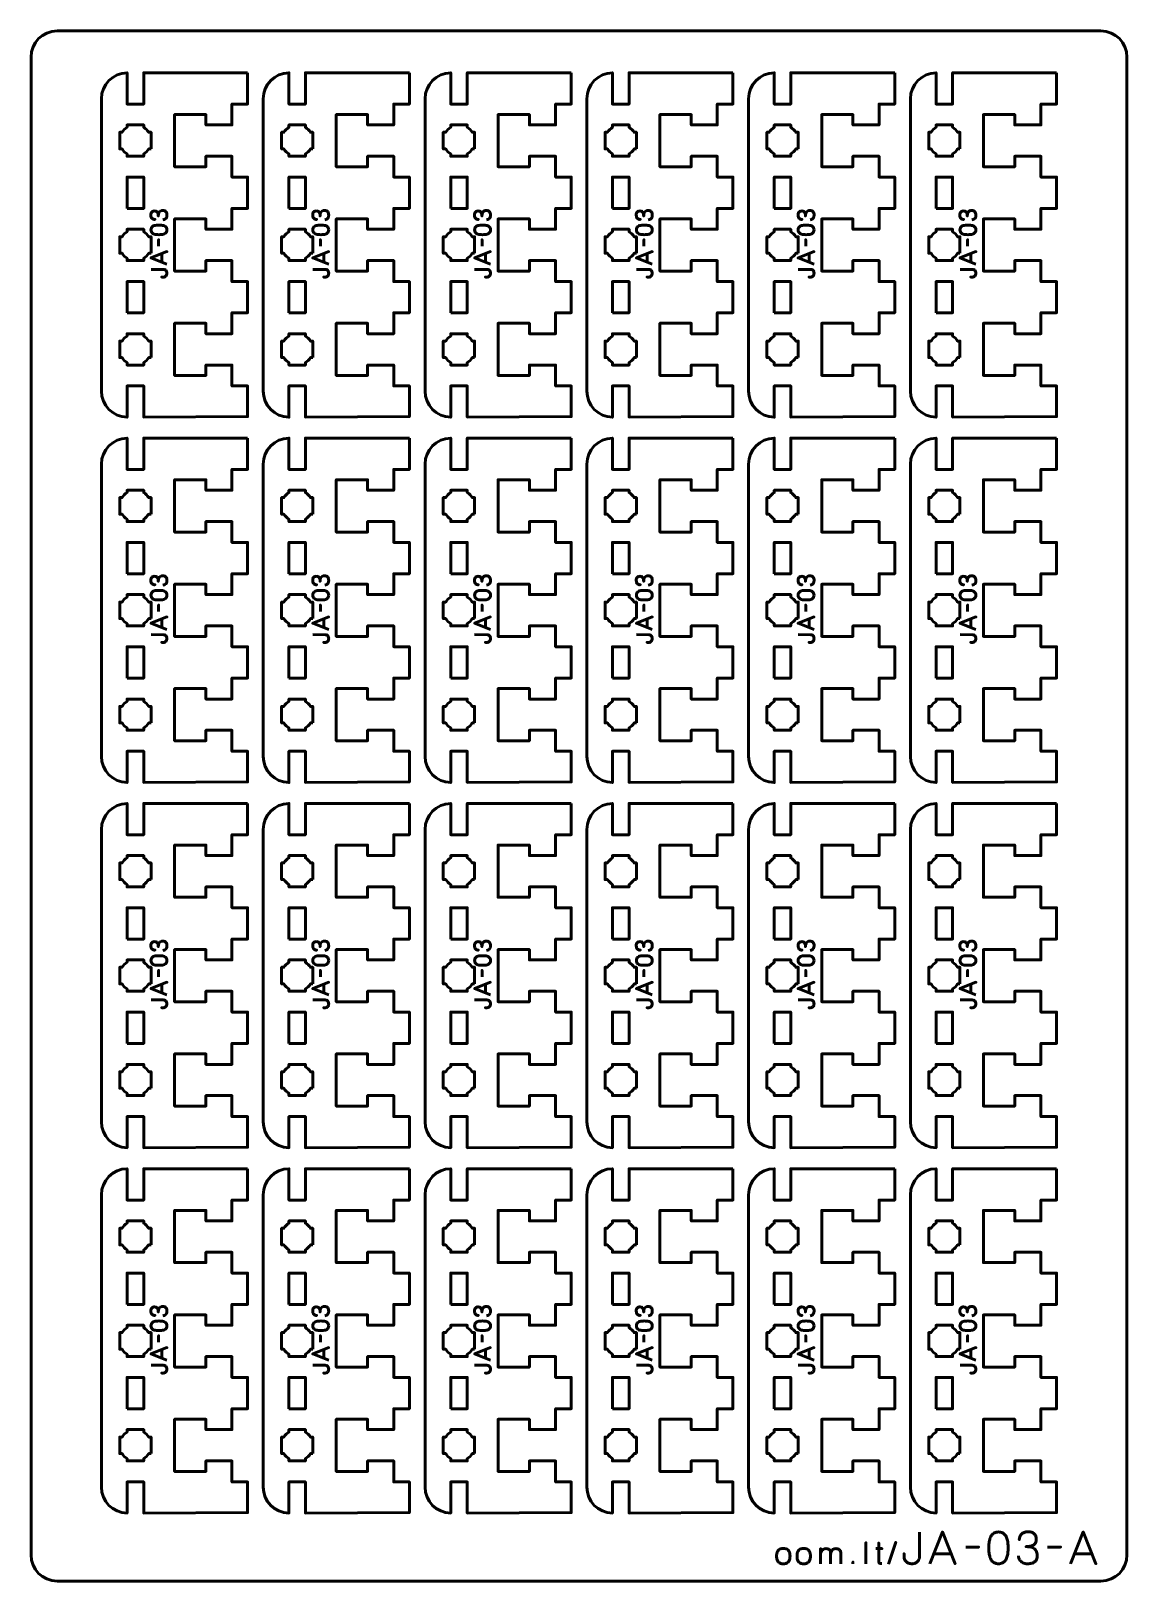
# Model space of a CAD drawing. Header units: centimetres. Extents: x -21 to 0, y -29.7 to 0.
import ezdxf

# ---------------------------------------------------------------- set-up
doc = ezdxf.new("R2010")
doc.units = ezdxf.units.CM
doc.header["$MEASUREMENT"] = 0
doc.layers.add('Layer 1', color=7, linetype='Continuous')

msp = doc.modelspace()

# ---------------------------------------------------------------- linework, layer by layer
at = {"layer": 'Layer 1', "color": 22, "lineweight": 53}
msp.add_open_spline([(-21.00003, -29.19995), (-21.00003, -29.19995), (-21.00003, -0.49992), (-21.00003, -0.49992), (-21.00003, -0.49992), (-21.00003, -0.22295), (-20.77694, 0.00004), (-20.49994, 0.00004), (-20.49994, 0.00004), (-20.49994, 0.00004), (-0.50008, 0.00004), (-0.50008, 0.00004), (-0.50008, 0.00004), (-0.22294, 0.00004), (0.00002, -0.22295), (0.00002, -0.49992), (0.00002, -0.49992), (0.00002, -0.49992), (0.00002, -29.19995), (0.00002, -29.19995), (0.00002, -29.19995), (0.00002, -29.47695), (-0.22294, -29.70004), (-0.50008, -29.70004), (-0.50008, -29.70004), (-0.50008, -29.70004), (-20.49994, -29.70004), (-20.49994, -29.70004), (-20.49994, -29.70004), (-20.77694, -29.70004), (-21.00003, -29.47695), (-21.00003, -29.19995)], degree=3, knots=[0, 0, 0, 0, 0.125, 0.125, 0.125, 0.125, 0.25, 0.25, 0.25, 0.25, 0.375, 0.375, 0.375, 0.375, 0.5, 0.5, 0.5, 0.5, 0.625, 0.625, 0.625, 0.625, 0.75, 0.75, 0.75, 0.75, 0.875, 0.875, 0.875, 0.875, 1, 1, 1, 1], dxfattribs=at)
at = {"layer": 'Layer 1', "color": 114, "lineweight": 53}
for points in [[(-16.85, -0.80006), (-16.85, -0.80006), (-17.15, -0.80006), (-17.15, -0.80006), (-17.15, -0.80006), (-17.15, -0.80006), (-17.14999, -0.80006), (-17.14999, -0.80006), (-17.14999, -0.80006), (-17.14999, -0.80006), (-18.84125, -0.80006), (-18.84125, -0.80006), (-18.84125, -0.80006), (-18.84125, -0.80006), (-18.84125, -1.40006), (-18.84125, -1.40006), (-18.84125, -1.40006), (-18.84125, -1.40006), (-19.15875, -1.40006), (-19.15875, -1.40006), (-19.15875, -1.40006), (-19.15875, -1.40006), (-19.15875, -0.80017), (-19.15875, -0.80017), (-19.15875, -0.80017), (-19.4308, -0.80484), (-19.65, -1.0269), (-19.65, -1.30006), (-19.65, -1.30006), (-19.65, -1.30006), (-19.65, -6.90005), (-19.65, -6.90005), (-19.65, -6.90005), (-19.65, -7.17321), (-19.4308, -7.39527), (-19.15875, -7.39994), (-19.15875, -7.39994), (-19.15875, -7.39994), (-19.15875, -6.80005), (-19.15875, -6.80005), (-19.15875, -6.80005), (-19.15875, -6.80005), (-18.84125, -6.80005), (-18.84125, -6.80005), (-18.84125, -6.80005), (-18.84125, -6.80005), (-18.84125, -7.39812), (-18.84125, -7.39812), (-18.84125, -7.39812), (-18.84125, -7.39812), (-16.85, -7.38755), (-16.85, -7.38755), (-16.85, -7.38755), (-16.85, -7.38755), (-16.85, -6.80005), (-16.85, -6.80005), (-16.85, -6.80005), (-16.85, -6.80005), (-17.15, -6.80005), (-17.15, -6.80005), (-17.15, -6.80005), (-17.15, -6.80005), (-17.15, -6.40005), (-17.15, -6.40005), (-17.15, -6.40005), (-17.15, -6.40005), (-17.65, -6.40005), (-17.65, -6.40005), (-17.65, -6.40005), (-17.65, -6.40005), (-17.65001, -6.60005), (-17.65001, -6.60005), (-17.65001, -6.60005), (-17.65001, -6.60005), (-18.25, -6.60005), (-18.25, -6.60005), (-18.25, -6.60005), (-18.25, -6.21672), (-18.25, -5.98338), (-18.25, -5.60005), (-18.25, -5.60005), (-18.25, -5.60005), (-17.65001, -5.60005), (-17.65001, -5.60005), (-17.65001, -5.60005), (-17.65001, -5.60005), (-17.65, -5.80005), (-17.65, -5.80005), (-17.65, -5.80005), (-17.65, -5.80005), (-17.14999, -5.80005), (-17.14999, -5.80005), (-17.14999, -5.80005), (-17.14999, -5.80005), (-17.15, -5.40005), (-17.15, -5.40005), (-17.15, -5.40005), (-17.15, -5.40005), (-16.85, -5.40005), (-16.85, -5.40005), (-16.85, -5.40005), (-16.85, -5.40005), (-16.85, -4.80005), (-16.85, -4.80005), (-16.85, -4.80005), (-16.85, -4.80005), (-17.15, -4.80005), (-17.15, -4.80005), (-17.15, -4.80005), (-17.15, -4.80005), (-17.15, -4.40005), (-17.15, -4.40005), (-17.15, -4.40005), (-17.15, -4.40005), (-17.65, -4.40005), (-17.65, -4.40005), (-17.65, -4.40005), (-17.65, -4.40005), (-17.65001, -4.60005), (-17.65001, -4.60005), (-17.65001, -4.60005), (-17.65001, -4.60005), (-18.25, -4.60005), (-18.25, -4.60005), (-18.25, -4.60005), (-18.25, -4.21672), (-18.25, -3.98339), (-18.25, -3.60006), (-18.25, -3.60006), (-18.25, -3.60006), (-17.65001, -3.60006), (-17.65001, -3.60006), (-17.65001, -3.60006), (-17.65001, -3.60006), (-17.65, -3.80006), (-17.65, -3.80006), (-17.65, -3.80006), (-17.65, -3.80006), (-17.14999, -3.80006), (-17.14999, -3.80006), (-17.14999, -3.80006), (-17.14999, -3.80006), (-17.15, -3.40006), (-17.15, -3.40006), (-17.15, -3.40006), (-17.15, -3.40006), (-16.85, -3.40006), (-16.85, -3.40006), (-16.85, -3.40006), (-16.85, -3.40006), (-16.85, -2.80006), (-16.85, -2.80006), (-16.85, -2.80006), (-16.85, -2.80006), (-17.15, -2.80006), (-17.15, -2.80006), (-17.15, -2.80006), (-17.15, -2.80006), (-17.15, -2.40006), (-17.15, -2.40006), (-17.15, -2.40006), (-17.15, -2.40006), (-17.65, -2.40006), (-17.65, -2.40006), (-17.65, -2.40006), (-17.65, -2.40006), (-17.65001, -2.60006), (-17.65001, -2.60006), (-17.65001, -2.60006), (-17.65001, -2.60006), (-18.25, -2.60006), (-18.25, -2.60006), (-18.25, -2.60006), (-18.25, -2.21673), (-18.25, -1.98339), (-18.25, -1.60006), (-18.25, -1.60006), (-18.25, -1.60006), (-17.65001, -1.60006), (-17.65001, -1.60006), (-17.65001, -1.60006), (-17.65001, -1.60006), (-17.65, -1.80006), (-17.65, -1.80006), (-17.65, -1.80006), (-17.65, -1.80006), (-17.14999, -1.80006), (-17.14999, -1.80006), (-17.14999, -1.80006), (-17.14999, -1.80006), (-17.15, -1.40006), (-17.15, -1.40006), (-17.15, -1.40006), (-17.15, -1.40006), (-16.85, -1.40006), (-16.85, -1.40006), (-16.85, -1.40006), (-16.85, -1.40006), (-16.85, -0.80006), (-16.85, -0.80006)], [(-13.75, -0.80006), (-13.75, -0.80006), (-14.05, -0.80006), (-14.05, -0.80006), (-14.05, -0.80006), (-14.05, -0.80006), (-14.04999, -0.80006), (-14.04999, -0.80006), (-14.04999, -0.80006), (-14.04999, -0.80006), (-15.74125, -0.80006), (-15.74125, -0.80006), (-15.74125, -0.80006), (-15.74125, -0.80006), (-15.74125, -1.40006), (-15.74125, -1.40006), (-15.74125, -1.40006), (-15.74125, -1.40006), (-16.05875, -1.40006), (-16.05875, -1.40006), (-16.05875, -1.40006), (-16.05875, -1.40006), (-16.05875, -0.80017), (-16.05875, -0.80017), (-16.05875, -0.80017), (-16.3308, -0.80484), (-16.55, -1.0269), (-16.55, -1.30006), (-16.55, -1.30006), (-16.55, -1.30006), (-16.55, -6.90005), (-16.55, -6.90005), (-16.55, -6.90005), (-16.55, -7.17321), (-16.3308, -7.39527), (-16.05875, -7.39994), (-16.05875, -7.39994), (-16.05875, -7.39994), (-16.05875, -6.80005), (-16.05875, -6.80005), (-16.05875, -6.80005), (-16.05875, -6.80005), (-15.74125, -6.80005), (-15.74125, -6.80005), (-15.74125, -6.80005), (-15.74125, -6.80005), (-15.74125, -7.39812), (-15.74125, -7.39812), (-15.74125, -7.39812), (-15.74125, -7.39812), (-13.75, -7.38755), (-13.75, -7.38755), (-13.75, -7.38755), (-13.75, -7.38755), (-13.75, -6.80005), (-13.75, -6.80005), (-13.75, -6.80005), (-13.75, -6.80005), (-14.05, -6.80005), (-14.05, -6.80005), (-14.05, -6.80005), (-14.05, -6.80005), (-14.05, -6.40005), (-14.05, -6.40005), (-14.05, -6.40005), (-14.05, -6.40005), (-14.55, -6.40005), (-14.55, -6.40005), (-14.55, -6.40005), (-14.55, -6.40005), (-14.55001, -6.60005), (-14.55001, -6.60005), (-14.55001, -6.60005), (-14.55001, -6.60005), (-15.15, -6.60005), (-15.15, -6.60005), (-15.15, -6.60005), (-15.15, -6.21672), (-15.15, -5.98338), (-15.15, -5.60005), (-15.15, -5.60005), (-15.15, -5.60005), (-14.55001, -5.60005), (-14.55001, -5.60005), (-14.55001, -5.60005), (-14.55001, -5.60005), (-14.55, -5.80005), (-14.55, -5.80005), (-14.55, -5.80005), (-14.55, -5.80005), (-14.04999, -5.80005), (-14.04999, -5.80005), (-14.04999, -5.80005), (-14.04999, -5.80005), (-14.05, -5.40005), (-14.05, -5.40005), (-14.05, -5.40005), (-14.05, -5.40005), (-13.75, -5.40005), (-13.75, -5.40005), (-13.75, -5.40005), (-13.75, -5.40005), (-13.75, -4.80005), (-13.75, -4.80005), (-13.75, -4.80005), (-13.75, -4.80005), (-14.05, -4.80005), (-14.05, -4.80005), (-14.05, -4.80005), (-14.05, -4.80005), (-14.05, -4.40005), (-14.05, -4.40005), (-14.05, -4.40005), (-14.05, -4.40005), (-14.55, -4.40005), (-14.55, -4.40005), (-14.55, -4.40005), (-14.55, -4.40005), (-14.55001, -4.60005), (-14.55001, -4.60005), (-14.55001, -4.60005), (-14.55001, -4.60005), (-15.15, -4.60005), (-15.15, -4.60005), (-15.15, -4.60005), (-15.15, -4.21672), (-15.15, -3.98339), (-15.15, -3.60006), (-15.15, -3.60006), (-15.15, -3.60006), (-14.55001, -3.60006), (-14.55001, -3.60006), (-14.55001, -3.60006), (-14.55001, -3.60006), (-14.55, -3.80006), (-14.55, -3.80006), (-14.55, -3.80006), (-14.55, -3.80006), (-14.04999, -3.80006), (-14.04999, -3.80006), (-14.04999, -3.80006), (-14.04999, -3.80006), (-14.05, -3.40006), (-14.05, -3.40006), (-14.05, -3.40006), (-14.05, -3.40006), (-13.75, -3.40006), (-13.75, -3.40006), (-13.75, -3.40006), (-13.75, -3.40006), (-13.75, -2.80006), (-13.75, -2.80006), (-13.75, -2.80006), (-13.75, -2.80006), (-14.05, -2.80006), (-14.05, -2.80006), (-14.05, -2.80006), (-14.05, -2.80006), (-14.05, -2.40006), (-14.05, -2.40006), (-14.05, -2.40006), (-14.05, -2.40006), (-14.55, -2.40006), (-14.55, -2.40006), (-14.55, -2.40006), (-14.55, -2.40006), (-14.55001, -2.60006), (-14.55001, -2.60006), (-14.55001, -2.60006), (-14.55001, -2.60006), (-15.15, -2.60006), (-15.15, -2.60006), (-15.15, -2.60006), (-15.15, -2.21673), (-15.15, -1.98339), (-15.15, -1.60006), (-15.15, -1.60006), (-15.15, -1.60006), (-14.55001, -1.60006), (-14.55001, -1.60006), (-14.55001, -1.60006), (-14.55001, -1.60006), (-14.55, -1.80006), (-14.55, -1.80006), (-14.55, -1.80006), (-14.55, -1.80006), (-14.04999, -1.80006), (-14.04999, -1.80006), (-14.04999, -1.80006), (-14.04999, -1.80006), (-14.05, -1.40006), (-14.05, -1.40006), (-14.05, -1.40006), (-14.05, -1.40006), (-13.75, -1.40006), (-13.75, -1.40006), (-13.75, -1.40006), (-13.75, -1.40006), (-13.75, -0.80006), (-13.75, -0.80006)], [(-10.65, -0.80006), (-10.65, -0.80006), (-10.95, -0.80006), (-10.95, -0.80006), (-10.95, -0.80006), (-10.95, -0.80006), (-10.94999, -0.80006), (-10.94999, -0.80006), (-10.94999, -0.80006), (-10.94999, -0.80006), (-12.64125, -0.80006), (-12.64125, -0.80006), (-12.64125, -0.80006), (-12.64125, -0.80006), (-12.64125, -1.40006), (-12.64125, -1.40006), (-12.64125, -1.40006), (-12.64125, -1.40006), (-12.95875, -1.40006), (-12.95875, -1.40006), (-12.95875, -1.40006), (-12.95875, -1.40006), (-12.95875, -0.80017), (-12.95875, -0.80017), (-12.95875, -0.80017), (-13.2308, -0.80484), (-13.45, -1.0269), (-13.45, -1.30006), (-13.45, -1.30006), (-13.45, -1.30006), (-13.45, -6.90005), (-13.45, -6.90005), (-13.45, -6.90005), (-13.45, -7.17321), (-13.2308, -7.39527), (-12.95875, -7.39994), (-12.95875, -7.39994), (-12.95875, -7.39994), (-12.95875, -6.80005), (-12.95875, -6.80005), (-12.95875, -6.80005), (-12.95875, -6.80005), (-12.64125, -6.80005), (-12.64125, -6.80005), (-12.64125, -6.80005), (-12.64125, -6.80005), (-12.64125, -7.39812), (-12.64125, -7.39812), (-12.64125, -7.39812), (-12.64125, -7.39812), (-10.65, -7.38755), (-10.65, -7.38755), (-10.65, -7.38755), (-10.65, -7.38755), (-10.65, -6.80005), (-10.65, -6.80005), (-10.65, -6.80005), (-10.65, -6.80005), (-10.95, -6.80005), (-10.95, -6.80005), (-10.95, -6.80005), (-10.95, -6.80005), (-10.95, -6.40005), (-10.95, -6.40005), (-10.95, -6.40005), (-10.95, -6.40005), (-11.45, -6.40005), (-11.45, -6.40005), (-11.45, -6.40005), (-11.45, -6.40005), (-11.45001, -6.60005), (-11.45001, -6.60005), (-11.45001, -6.60005), (-11.45001, -6.60005), (-12.05, -6.60005), (-12.05, -6.60005), (-12.05, -6.60005), (-12.05, -6.21672), (-12.05, -5.98338), (-12.05, -5.60005), (-12.05, -5.60005), (-12.05, -5.60005), (-11.45001, -5.60005), (-11.45001, -5.60005), (-11.45001, -5.60005), (-11.45001, -5.60005), (-11.45, -5.80005), (-11.45, -5.80005), (-11.45, -5.80005), (-11.45, -5.80005), (-10.94999, -5.80005), (-10.94999, -5.80005), (-10.94999, -5.80005), (-10.94999, -5.80005), (-10.95, -5.40005), (-10.95, -5.40005), (-10.95, -5.40005), (-10.95, -5.40005), (-10.65, -5.40005), (-10.65, -5.40005), (-10.65, -5.40005), (-10.65, -5.40005), (-10.65, -4.80005), (-10.65, -4.80005), (-10.65, -4.80005), (-10.65, -4.80005), (-10.95, -4.80005), (-10.95, -4.80005), (-10.95, -4.80005), (-10.95, -4.80005), (-10.95, -4.40005), (-10.95, -4.40005), (-10.95, -4.40005), (-10.95, -4.40005), (-11.45, -4.40005), (-11.45, -4.40005), (-11.45, -4.40005), (-11.45, -4.40005), (-11.45001, -4.60005), (-11.45001, -4.60005), (-11.45001, -4.60005), (-11.45001, -4.60005), (-12.05, -4.60005), (-12.05, -4.60005), (-12.05, -4.60005), (-12.05, -4.21672), (-12.05, -3.98339), (-12.05, -3.60006), (-12.05, -3.60006), (-12.05, -3.60006), (-11.45001, -3.60006), (-11.45001, -3.60006), (-11.45001, -3.60006), (-11.45001, -3.60006), (-11.45, -3.80006), (-11.45, -3.80006), (-11.45, -3.80006), (-11.45, -3.80006), (-10.94999, -3.80006), (-10.94999, -3.80006), (-10.94999, -3.80006), (-10.94999, -3.80006), (-10.95, -3.40006), (-10.95, -3.40006), (-10.95, -3.40006), (-10.95, -3.40006), (-10.65, -3.40006), (-10.65, -3.40006), (-10.65, -3.40006), (-10.65, -3.40006), (-10.65, -2.80006), (-10.65, -2.80006), (-10.65, -2.80006), (-10.65, -2.80006), (-10.95, -2.80006), (-10.95, -2.80006), (-10.95, -2.80006), (-10.95, -2.80006), (-10.95, -2.40006), (-10.95, -2.40006), (-10.95, -2.40006), (-10.95, -2.40006), (-11.45, -2.40006), (-11.45, -2.40006), (-11.45, -2.40006), (-11.45, -2.40006), (-11.45001, -2.60006), (-11.45001, -2.60006), (-11.45001, -2.60006), (-11.45001, -2.60006), (-12.05, -2.60006), (-12.05, -2.60006), (-12.05, -2.60006), (-12.05, -2.21673), (-12.05, -1.98339), (-12.05, -1.60006), (-12.05, -1.60006), (-12.05, -1.60006), (-11.45001, -1.60006), (-11.45001, -1.60006), (-11.45001, -1.60006), (-11.45001, -1.60006), (-11.45, -1.80006), (-11.45, -1.80006), (-11.45, -1.80006), (-11.45, -1.80006), (-10.94999, -1.80006), (-10.94999, -1.80006), (-10.94999, -1.80006), (-10.94999, -1.80006), (-10.95, -1.40006), (-10.95, -1.40006), (-10.95, -1.40006), (-10.95, -1.40006), (-10.65, -1.40006), (-10.65, -1.40006), (-10.65, -1.40006), (-10.65, -1.40006), (-10.65, -0.80006), (-10.65, -0.80006)], [(-7.55, -0.80006), (-7.55, -0.80006), (-7.85, -0.80006), (-7.85, -0.80006), (-7.85, -0.80006), (-7.85, -0.80006), (-7.84999, -0.80006), (-7.84999, -0.80006), (-7.84999, -0.80006), (-7.84999, -0.80006), (-9.54125, -0.80006), (-9.54125, -0.80006), (-9.54125, -0.80006), (-9.54125, -0.80006), (-9.54125, -1.40006), (-9.54125, -1.40006), (-9.54125, -1.40006), (-9.54125, -1.40006), (-9.85875, -1.40006), (-9.85875, -1.40006), (-9.85875, -1.40006), (-9.85875, -1.40006), (-9.85875, -0.80017), (-9.85875, -0.80017), (-9.85875, -0.80017), (-10.1308, -0.80484), (-10.35, -1.0269), (-10.35, -1.30006), (-10.35, -1.30006), (-10.35, -1.30006), (-10.35, -6.90005), (-10.35, -6.90005), (-10.35, -6.90005), (-10.35, -7.17321), (-10.1308, -7.39527), (-9.85875, -7.39994), (-9.85875, -7.39994), (-9.85875, -7.39994), (-9.85875, -6.80005), (-9.85875, -6.80005), (-9.85875, -6.80005), (-9.85875, -6.80005), (-9.54125, -6.80005), (-9.54125, -6.80005), (-9.54125, -6.80005), (-9.54125, -6.80005), (-9.54125, -7.39812), (-9.54125, -7.39812), (-9.54125, -7.39812), (-9.54125, -7.39812), (-7.55, -7.38755), (-7.55, -7.38755), (-7.55, -7.38755), (-7.55, -7.38755), (-7.55, -6.80005), (-7.55, -6.80005), (-7.55, -6.80005), (-7.55, -6.80005), (-7.85, -6.80005), (-7.85, -6.80005), (-7.85, -6.80005), (-7.85, -6.80005), (-7.85, -6.40005), (-7.85, -6.40005), (-7.85, -6.40005), (-7.85, -6.40005), (-8.35, -6.40005), (-8.35, -6.40005), (-8.35, -6.40005), (-8.35, -6.40005), (-8.35001, -6.60005), (-8.35001, -6.60005), (-8.35001, -6.60005), (-8.35001, -6.60005), (-8.95, -6.60005), (-8.95, -6.60005), (-8.95, -6.60005), (-8.95, -6.21672), (-8.95, -5.98338), (-8.95, -5.60005), (-8.95, -5.60005), (-8.95, -5.60005), (-8.35001, -5.60005), (-8.35001, -5.60005), (-8.35001, -5.60005), (-8.35001, -5.60005), (-8.35, -5.80005), (-8.35, -5.80005), (-8.35, -5.80005), (-8.35, -5.80005), (-7.84999, -5.80005), (-7.84999, -5.80005), (-7.84999, -5.80005), (-7.84999, -5.80005), (-7.85, -5.40005), (-7.85, -5.40005), (-7.85, -5.40005), (-7.85, -5.40005), (-7.55, -5.40005), (-7.55, -5.40005), (-7.55, -5.40005), (-7.55, -5.40005), (-7.55, -4.80005), (-7.55, -4.80005), (-7.55, -4.80005), (-7.55, -4.80005), (-7.85, -4.80005), (-7.85, -4.80005), (-7.85, -4.80005), (-7.85, -4.80005), (-7.85, -4.40005), (-7.85, -4.40005), (-7.85, -4.40005), (-7.85, -4.40005), (-8.35, -4.40005), (-8.35, -4.40005), (-8.35, -4.40005), (-8.35, -4.40005), (-8.35001, -4.60005), (-8.35001, -4.60005), (-8.35001, -4.60005), (-8.35001, -4.60005), (-8.95, -4.60005), (-8.95, -4.60005), (-8.95, -4.60005), (-8.95, -4.21672), (-8.95, -3.98339), (-8.95, -3.60006), (-8.95, -3.60006), (-8.95, -3.60006), (-8.35001, -3.60006), (-8.35001, -3.60006), (-8.35001, -3.60006), (-8.35001, -3.60006), (-8.35, -3.80006), (-8.35, -3.80006), (-8.35, -3.80006), (-8.35, -3.80006), (-7.84999, -3.80006), (-7.84999, -3.80006), (-7.84999, -3.80006), (-7.84999, -3.80006), (-7.85, -3.40006), (-7.85, -3.40006), (-7.85, -3.40006), (-7.85, -3.40006), (-7.55, -3.40006), (-7.55, -3.40006), (-7.55, -3.40006), (-7.55, -3.40006), (-7.55, -2.80006), (-7.55, -2.80006), (-7.55, -2.80006), (-7.55, -2.80006), (-7.85, -2.80006), (-7.85, -2.80006), (-7.85, -2.80006), (-7.85, -2.80006), (-7.85, -2.40006), (-7.85, -2.40006), (-7.85, -2.40006), (-7.85, -2.40006), (-8.35, -2.40006), (-8.35, -2.40006), (-8.35, -2.40006), (-8.35, -2.40006), (-8.35001, -2.60006), (-8.35001, -2.60006), (-8.35001, -2.60006), (-8.35001, -2.60006), (-8.95, -2.60006), (-8.95, -2.60006), (-8.95, -2.60006), (-8.95, -2.21673), (-8.95, -1.98339), (-8.95, -1.60006), (-8.95, -1.60006), (-8.95, -1.60006), (-8.35001, -1.60006), (-8.35001, -1.60006), (-8.35001, -1.60006), (-8.35001, -1.60006), (-8.35, -1.80006), (-8.35, -1.80006), (-8.35, -1.80006), (-8.35, -1.80006), (-7.84999, -1.80006), (-7.84999, -1.80006), (-7.84999, -1.80006), (-7.84999, -1.80006), (-7.85, -1.40006), (-7.85, -1.40006), (-7.85, -1.40006), (-7.85, -1.40006), (-7.55, -1.40006), (-7.55, -1.40006), (-7.55, -1.40006), (-7.55, -1.40006), (-7.55, -0.80006), (-7.55, -0.80006)], [(-4.45, -0.80006), (-4.45, -0.80006), (-4.75, -0.80006), (-4.75, -0.80006), (-4.75, -0.80006), (-4.75, -0.80006), (-4.74999, -0.80006), (-4.74999, -0.80006), (-4.74999, -0.80006), (-4.74999, -0.80006), (-6.44125, -0.80006), (-6.44125, -0.80006), (-6.44125, -0.80006), (-6.44125, -0.80006), (-6.44125, -1.40006), (-6.44125, -1.40006), (-6.44125, -1.40006), (-6.44125, -1.40006), (-6.75875, -1.40006), (-6.75875, -1.40006), (-6.75875, -1.40006), (-6.75875, -1.40006), (-6.75875, -0.80017), (-6.75875, -0.80017), (-6.75875, -0.80017), (-7.0308, -0.80484), (-7.25, -1.0269), (-7.25, -1.30006), (-7.25, -1.30006), (-7.25, -1.30006), (-7.25, -6.90005), (-7.25, -6.90005), (-7.25, -6.90005), (-7.25, -7.17321), (-7.0308, -7.39527), (-6.75875, -7.39994), (-6.75875, -7.39994), (-6.75875, -7.39994), (-6.75875, -6.80005), (-6.75875, -6.80005), (-6.75875, -6.80005), (-6.75875, -6.80005), (-6.44125, -6.80005), (-6.44125, -6.80005), (-6.44125, -6.80005), (-6.44125, -6.80005), (-6.44125, -7.39812), (-6.44125, -7.39812), (-6.44125, -7.39812), (-6.44125, -7.39812), (-4.45, -7.38755), (-4.45, -7.38755), (-4.45, -7.38755), (-4.45, -7.38755), (-4.45, -6.80005), (-4.45, -6.80005), (-4.45, -6.80005), (-4.45, -6.80005), (-4.75, -6.80005), (-4.75, -6.80005), (-4.75, -6.80005), (-4.75, -6.80005), (-4.75, -6.40005), (-4.75, -6.40005), (-4.75, -6.40005), (-4.75, -6.40005), (-5.25, -6.40005), (-5.25, -6.40005), (-5.25, -6.40005), (-5.25, -6.40005), (-5.25001, -6.60005), (-5.25001, -6.60005), (-5.25001, -6.60005), (-5.25001, -6.60005), (-5.85, -6.60005), (-5.85, -6.60005), (-5.85, -6.60005), (-5.85, -6.21672), (-5.85, -5.98338), (-5.85, -5.60005), (-5.85, -5.60005), (-5.85, -5.60005), (-5.25001, -5.60005), (-5.25001, -5.60005), (-5.25001, -5.60005), (-5.25001, -5.60005), (-5.25, -5.80005), (-5.25, -5.80005), (-5.25, -5.80005), (-5.25, -5.80005), (-4.74999, -5.80005), (-4.74999, -5.80005), (-4.74999, -5.80005), (-4.74999, -5.80005), (-4.75, -5.40005), (-4.75, -5.40005), (-4.75, -5.40005), (-4.75, -5.40005), (-4.45, -5.40005), (-4.45, -5.40005), (-4.45, -5.40005), (-4.45, -5.40005), (-4.45, -4.80005), (-4.45, -4.80005), (-4.45, -4.80005), (-4.45, -4.80005), (-4.75, -4.80005), (-4.75, -4.80005), (-4.75, -4.80005), (-4.75, -4.80005), (-4.75, -4.40005), (-4.75, -4.40005), (-4.75, -4.40005), (-4.75, -4.40005), (-5.25, -4.40005), (-5.25, -4.40005), (-5.25, -4.40005), (-5.25, -4.40005), (-5.25001, -4.60005), (-5.25001, -4.60005), (-5.25001, -4.60005), (-5.25001, -4.60005), (-5.85, -4.60005), (-5.85, -4.60005), (-5.85, -4.60005), (-5.85, -4.21672), (-5.85, -3.98339), (-5.85, -3.60006), (-5.85, -3.60006), (-5.85, -3.60006), (-5.25001, -3.60006), (-5.25001, -3.60006), (-5.25001, -3.60006), (-5.25001, -3.60006), (-5.25, -3.80006), (-5.25, -3.80006), (-5.25, -3.80006), (-5.25, -3.80006), (-4.74999, -3.80006), (-4.74999, -3.80006), (-4.74999, -3.80006), (-4.74999, -3.80006), (-4.75, -3.40006), (-4.75, -3.40006), (-4.75, -3.40006), (-4.75, -3.40006), (-4.45, -3.40006), (-4.45, -3.40006), (-4.45, -3.40006), (-4.45, -3.40006), (-4.45, -2.80006), (-4.45, -2.80006), (-4.45, -2.80006), (-4.45, -2.80006), (-4.75, -2.80006), (-4.75, -2.80006), (-4.75, -2.80006), (-4.75, -2.80006), (-4.75, -2.40006), (-4.75, -2.40006), (-4.75, -2.40006), (-4.75, -2.40006), (-5.25, -2.40006), (-5.25, -2.40006), (-5.25, -2.40006), (-5.25, -2.40006), (-5.25001, -2.60006), (-5.25001, -2.60006), (-5.25001, -2.60006), (-5.25001, -2.60006), (-5.85, -2.60006), (-5.85, -2.60006), (-5.85, -2.60006), (-5.85, -2.21673), (-5.85, -1.98339), (-5.85, -1.60006), (-5.85, -1.60006), (-5.85, -1.60006), (-5.25001, -1.60006), (-5.25001, -1.60006), (-5.25001, -1.60006), (-5.25001, -1.60006), (-5.25, -1.80006), (-5.25, -1.80006), (-5.25, -1.80006), (-5.25, -1.80006), (-4.74999, -1.80006), (-4.74999, -1.80006), (-4.74999, -1.80006), (-4.74999, -1.80006), (-4.75, -1.40006), (-4.75, -1.40006), (-4.75, -1.40006), (-4.75, -1.40006), (-4.45, -1.40006), (-4.45, -1.40006), (-4.45, -1.40006), (-4.45, -1.40006), (-4.45, -0.80006), (-4.45, -0.80006)], [(-1.35, -0.80006), (-1.35, -0.80006), (-1.65, -0.80006), (-1.65, -0.80006), (-1.65, -0.80006), (-1.65, -0.80006), (-1.64999, -0.80006), (-1.64999, -0.80006), (-1.64999, -0.80006), (-1.64999, -0.80006), (-3.34125, -0.80006), (-3.34125, -0.80006), (-3.34125, -0.80006), (-3.34125, -0.80006), (-3.34125, -1.40006), (-3.34125, -1.40006), (-3.34125, -1.40006), (-3.34125, -1.40006), (-3.65875, -1.40006), (-3.65875, -1.40006), (-3.65875, -1.40006), (-3.65875, -1.40006), (-3.65875, -0.80017), (-3.65875, -0.80017), (-3.65875, -0.80017), (-3.9308, -0.80484), (-4.15, -1.0269), (-4.15, -1.30006), (-4.15, -1.30006), (-4.15, -1.30006), (-4.15, -6.90005), (-4.15, -6.90005), (-4.15, -6.90005), (-4.15, -7.17321), (-3.9308, -7.39527), (-3.65875, -7.39994), (-3.65875, -7.39994), (-3.65875, -7.39994), (-3.65875, -6.80005), (-3.65875, -6.80005), (-3.65875, -6.80005), (-3.65875, -6.80005), (-3.34125, -6.80005), (-3.34125, -6.80005), (-3.34125, -6.80005), (-3.34125, -6.80005), (-3.34125, -7.39812), (-3.34125, -7.39812), (-3.34125, -7.39812), (-3.34125, -7.39812), (-1.35, -7.38755), (-1.35, -7.38755), (-1.35, -7.38755), (-1.35, -7.38755), (-1.35, -6.80005), (-1.35, -6.80005), (-1.35, -6.80005), (-1.35, -6.80005), (-1.65, -6.80005), (-1.65, -6.80005), (-1.65, -6.80005), (-1.65, -6.80005), (-1.65, -6.40005), (-1.65, -6.40005), (-1.65, -6.40005), (-1.65, -6.40005), (-2.15, -6.40005), (-2.15, -6.40005), (-2.15, -6.40005), (-2.15, -6.40005), (-2.15001, -6.60005), (-2.15001, -6.60005), (-2.15001, -6.60005), (-2.15001, -6.60005), (-2.75, -6.60005), (-2.75, -6.60005), (-2.75, -6.60005), (-2.75, -6.21672), (-2.75, -5.98338), (-2.75, -5.60005), (-2.75, -5.60005), (-2.75, -5.60005), (-2.15001, -5.60005), (-2.15001, -5.60005), (-2.15001, -5.60005), (-2.15001, -5.60005), (-2.15, -5.80005), (-2.15, -5.80005), (-2.15, -5.80005), (-2.15, -5.80005), (-1.64999, -5.80005), (-1.64999, -5.80005), (-1.64999, -5.80005), (-1.64999, -5.80005), (-1.65, -5.40005), (-1.65, -5.40005), (-1.65, -5.40005), (-1.65, -5.40005), (-1.35, -5.40005), (-1.35, -5.40005), (-1.35, -5.40005), (-1.35, -5.40005), (-1.35, -4.80005), (-1.35, -4.80005), (-1.35, -4.80005), (-1.35, -4.80005), (-1.65, -4.80005), (-1.65, -4.80005), (-1.65, -4.80005), (-1.65, -4.80005), (-1.65, -4.40005), (-1.65, -4.40005), (-1.65, -4.40005), (-1.65, -4.40005), (-2.15, -4.40005), (-2.15, -4.40005), (-2.15, -4.40005), (-2.15, -4.40005), (-2.15001, -4.60005), (-2.15001, -4.60005), (-2.15001, -4.60005), (-2.15001, -4.60005), (-2.75, -4.60005), (-2.75, -4.60005), (-2.75, -4.60005), (-2.75, -4.21672), (-2.75, -3.98339), (-2.75, -3.60006), (-2.75, -3.60006), (-2.75, -3.60006), (-2.15001, -3.60006), (-2.15001, -3.60006), (-2.15001, -3.60006), (-2.15001, -3.60006), (-2.15, -3.80006), (-2.15, -3.80006), (-2.15, -3.80006), (-2.15, -3.80006), (-1.64999, -3.80006), (-1.64999, -3.80006), (-1.64999, -3.80006), (-1.64999, -3.80006), (-1.65, -3.40006), (-1.65, -3.40006), (-1.65, -3.40006), (-1.65, -3.40006), (-1.35, -3.40006), (-1.35, -3.40006), (-1.35, -3.40006), (-1.35, -3.40006), (-1.35, -2.80006), (-1.35, -2.80006), (-1.35, -2.80006), (-1.35, -2.80006), (-1.65, -2.80006), (-1.65, -2.80006), (-1.65, -2.80006), (-1.65, -2.80006), (-1.65, -2.40006), (-1.65, -2.40006), (-1.65, -2.40006), (-1.65, -2.40006), (-2.15, -2.40006), (-2.15, -2.40006), (-2.15, -2.40006), (-2.15, -2.40006), (-2.15001, -2.60006), (-2.15001, -2.60006), (-2.15001, -2.60006), (-2.15001, -2.60006), (-2.75, -2.60006), (-2.75, -2.60006), (-2.75, -2.60006), (-2.75, -2.21673), (-2.75, -1.98339), (-2.75, -1.60006), (-2.75, -1.60006), (-2.75, -1.60006), (-2.15001, -1.60006), (-2.15001, -1.60006), (-2.15001, -1.60006), (-2.15001, -1.60006), (-2.15, -1.80006), (-2.15, -1.80006), (-2.15, -1.80006), (-2.15, -1.80006), (-1.64999, -1.80006), (-1.64999, -1.80006), (-1.64999, -1.80006), (-1.64999, -1.80006), (-1.65, -1.40006), (-1.65, -1.40006), (-1.65, -1.40006), (-1.65, -1.40006), (-1.35, -1.40006), (-1.35, -1.40006), (-1.35, -1.40006), (-1.35, -1.40006), (-1.35, -0.80006), (-1.35, -0.80006)], [(-16.85, -7.80006), (-16.85, -7.80006), (-17.15, -7.80006), (-17.15, -7.80006), (-17.15, -7.80006), (-17.15, -7.80006), (-17.14999, -7.80006), (-17.14999, -7.80006), (-17.14999, -7.80006), (-17.14999, -7.80006), (-18.84125, -7.80006), (-18.84125, -7.80006), (-18.84125, -7.80006), (-18.84125, -7.80006), (-18.84125, -8.40006), (-18.84125, -8.40006), (-18.84125, -8.40006), (-18.84125, -8.40006), (-19.15875, -8.40006), (-19.15875, -8.40006), (-19.15875, -8.40006), (-19.15875, -8.40006), (-19.15875, -7.80017), (-19.15875, -7.80017), (-19.15875, -7.80017), (-19.4308, -7.80484), (-19.65, -8.0269), (-19.65, -8.30006), (-19.65, -8.30006), (-19.65, -8.30006), (-19.65, -13.90005), (-19.65, -13.90005), (-19.65, -13.90005), (-19.65, -14.17321), (-19.4308, -14.39527), (-19.15875, -14.39994), (-19.15875, -14.39994), (-19.15875, -14.39994), (-19.15875, -13.80005), (-19.15875, -13.80005), (-19.15875, -13.80005), (-19.15875, -13.80005), (-18.84125, -13.80005), (-18.84125, -13.80005), (-18.84125, -13.80005), (-18.84125, -13.80005), (-18.84125, -14.39812), (-18.84125, -14.39812), (-18.84125, -14.39812), (-18.84125, -14.39812), (-16.85, -14.38755), (-16.85, -14.38755), (-16.85, -14.38755), (-16.85, -14.38755), (-16.85, -13.80005), (-16.85, -13.80005), (-16.85, -13.80005), (-16.85, -13.80005), (-17.15, -13.80005), (-17.15, -13.80005), (-17.15, -13.80005), (-17.15, -13.80005), (-17.15, -13.40005), (-17.15, -13.40005), (-17.15, -13.40005), (-17.15, -13.40005), (-17.65, -13.40005), (-17.65, -13.40005), (-17.65, -13.40005), (-17.65, -13.40005), (-17.65001, -13.60005), (-17.65001, -13.60005), (-17.65001, -13.60005), (-17.65001, -13.60005), (-18.25, -13.60005), (-18.25, -13.60005), (-18.25, -13.60005), (-18.25, -13.21672), (-18.25, -12.98338), (-18.25, -12.60005), (-18.25, -12.60005), (-18.25, -12.60005), (-17.65001, -12.60005), (-17.65001, -12.60005), (-17.65001, -12.60005), (-17.65001, -12.60005), (-17.65, -12.80005), (-17.65, -12.80005), (-17.65, -12.80005), (-17.65, -12.80005), (-17.14999, -12.80005), (-17.14999, -12.80005), (-17.14999, -12.80005), (-17.14999, -12.80005), (-17.15, -12.40005), (-17.15, -12.40005), (-17.15, -12.40005), (-17.15, -12.40005), (-16.85, -12.40005), (-16.85, -12.40005), (-16.85, -12.40005), (-16.85, -12.40005), (-16.85, -11.80005), (-16.85, -11.80005), (-16.85, -11.80005), (-16.85, -11.80005), (-17.15, -11.80005), (-17.15, -11.80005), (-17.15, -11.80005), (-17.15, -11.80005), (-17.15, -11.40005), (-17.15, -11.40005), (-17.15, -11.40005), (-17.15, -11.40005), (-17.65, -11.40005), (-17.65, -11.40005), (-17.65, -11.40005), (-17.65, -11.40005), (-17.65001, -11.60005), (-17.65001, -11.60005), (-17.65001, -11.60005), (-17.65001, -11.60005), (-18.25, -11.60005), (-18.25, -11.60005), (-18.25, -11.60005), (-18.25, -11.21672), (-18.25, -10.98339), (-18.25, -10.60006), (-18.25, -10.60006), (-18.25, -10.60006), (-17.65001, -10.60006), (-17.65001, -10.60006), (-17.65001, -10.60006), (-17.65001, -10.60006), (-17.65, -10.80006), (-17.65, -10.80006), (-17.65, -10.80006), (-17.65, -10.80006), (-17.14999, -10.80006), (-17.14999, -10.80006), (-17.14999, -10.80006), (-17.14999, -10.80006), (-17.15, -10.40006), (-17.15, -10.40006), (-17.15, -10.40006), (-17.15, -10.40006), (-16.85, -10.40006), (-16.85, -10.40006), (-16.85, -10.40006), (-16.85, -10.40006), (-16.85, -9.80006), (-16.85, -9.80006), (-16.85, -9.80006), (-16.85, -9.80006), (-17.15, -9.80006), (-17.15, -9.80006), (-17.15, -9.80006), (-17.15, -9.80006), (-17.15, -9.40006), (-17.15, -9.40006), (-17.15, -9.40006), (-17.15, -9.40006), (-17.65, -9.40006), (-17.65, -9.40006), (-17.65, -9.40006), (-17.65, -9.40006), (-17.65001, -9.60006), (-17.65001, -9.60006), (-17.65001, -9.60006), (-17.65001, -9.60006), (-18.25, -9.60006), (-18.25, -9.60006), (-18.25, -9.60006), (-18.25, -9.21673), (-18.25, -8.98339), (-18.25, -8.60006), (-18.25, -8.60006), (-18.25, -8.60006), (-17.65001, -8.60006), (-17.65001, -8.60006), (-17.65001, -8.60006), (-17.65001, -8.60006), (-17.65, -8.80006), (-17.65, -8.80006), (-17.65, -8.80006), (-17.65, -8.80006), (-17.14999, -8.80006), (-17.14999, -8.80006), (-17.14999, -8.80006), (-17.14999, -8.80006), (-17.15, -8.40006), (-17.15, -8.40006), (-17.15, -8.40006), (-17.15, -8.40006), (-16.85, -8.40006), (-16.85, -8.40006), (-16.85, -8.40006), (-16.85, -8.40006), (-16.85, -7.80006), (-16.85, -7.80006)], [(-13.75, -7.80006), (-13.75, -7.80006), (-14.05, -7.80006), (-14.05, -7.80006), (-14.05, -7.80006), (-14.05, -7.80006), (-14.04999, -7.80006), (-14.04999, -7.80006), (-14.04999, -7.80006), (-14.04999, -7.80006), (-15.74125, -7.80006), (-15.74125, -7.80006), (-15.74125, -7.80006), (-15.74125, -7.80006), (-15.74125, -8.40006), (-15.74125, -8.40006), (-15.74125, -8.40006), (-15.74125, -8.40006), (-16.05875, -8.40006), (-16.05875, -8.40006), (-16.05875, -8.40006), (-16.05875, -8.40006), (-16.05875, -7.80017), (-16.05875, -7.80017), (-16.05875, -7.80017), (-16.3308, -7.80484), (-16.55, -8.0269), (-16.55, -8.30006), (-16.55, -8.30006), (-16.55, -8.30006), (-16.55, -13.90005), (-16.55, -13.90005), (-16.55, -13.90005), (-16.55, -14.17321), (-16.3308, -14.39527), (-16.05875, -14.39994), (-16.05875, -14.39994), (-16.05875, -14.39994), (-16.05875, -13.80005), (-16.05875, -13.80005), (-16.05875, -13.80005), (-16.05875, -13.80005), (-15.74125, -13.80005), (-15.74125, -13.80005), (-15.74125, -13.80005), (-15.74125, -13.80005), (-15.74125, -14.39812), (-15.74125, -14.39812), (-15.74125, -14.39812), (-15.74125, -14.39812), (-13.75, -14.38755), (-13.75, -14.38755), (-13.75, -14.38755), (-13.75, -14.38755), (-13.75, -13.80005), (-13.75, -13.80005), (-13.75, -13.80005), (-13.75, -13.80005), (-14.05, -13.80005), (-14.05, -13.80005), (-14.05, -13.80005), (-14.05, -13.80005), (-14.05, -13.40005), (-14.05, -13.40005), (-14.05, -13.40005), (-14.05, -13.40005), (-14.55, -13.40005), (-14.55, -13.40005), (-14.55, -13.40005), (-14.55, -13.40005), (-14.55001, -13.60005), (-14.55001, -13.60005), (-14.55001, -13.60005), (-14.55001, -13.60005), (-15.15, -13.60005), (-15.15, -13.60005), (-15.15, -13.60005), (-15.15, -13.21672), (-15.15, -12.98338), (-15.15, -12.60005), (-15.15, -12.60005), (-15.15, -12.60005), (-14.55001, -12.60005), (-14.55001, -12.60005), (-14.55001, -12.60005), (-14.55001, -12.60005), (-14.55, -12.80005), (-14.55, -12.80005), (-14.55, -12.80005), (-14.55, -12.80005), (-14.04999, -12.80005), (-14.04999, -12.80005), (-14.04999, -12.80005), (-14.04999, -12.80005), (-14.05, -12.40005), (-14.05, -12.40005), (-14.05, -12.40005), (-14.05, -12.40005), (-13.75, -12.40005), (-13.75, -12.40005), (-13.75, -12.40005), (-13.75, -12.40005), (-13.75, -11.80005), (-13.75, -11.80005), (-13.75, -11.80005), (-13.75, -11.80005), (-14.05, -11.80005), (-14.05, -11.80005), (-14.05, -11.80005), (-14.05, -11.80005), (-14.05, -11.40005), (-14.05, -11.40005), (-14.05, -11.40005), (-14.05, -11.40005), (-14.55, -11.40005), (-14.55, -11.40005), (-14.55, -11.40005), (-14.55, -11.40005), (-14.55001, -11.60005), (-14.55001, -11.60005), (-14.55001, -11.60005), (-14.55001, -11.60005), (-15.15, -11.60005), (-15.15, -11.60005), (-15.15, -11.60005), (-15.15, -11.21672), (-15.15, -10.98339), (-15.15, -10.60006), (-15.15, -10.60006), (-15.15, -10.60006), (-14.55001, -10.60006), (-14.55001, -10.60006), (-14.55001, -10.60006), (-14.55001, -10.60006), (-14.55, -10.80006), (-14.55, -10.80006), (-14.55, -10.80006), (-14.55, -10.80006), (-14.04999, -10.80006), (-14.04999, -10.80006), (-14.04999, -10.80006), (-14.04999, -10.80006), (-14.05, -10.40006), (-14.05, -10.40006), (-14.05, -10.40006), (-14.05, -10.40006), (-13.75, -10.40006), (-13.75, -10.40006), (-13.75, -10.40006), (-13.75, -10.40006), (-13.75, -9.80006), (-13.75, -9.80006), (-13.75, -9.80006), (-13.75, -9.80006), (-14.05, -9.80006), (-14.05, -9.80006), (-14.05, -9.80006), (-14.05, -9.80006), (-14.05, -9.40006), (-14.05, -9.40006), (-14.05, -9.40006), (-14.05, -9.40006), (-14.55, -9.40006), (-14.55, -9.40006), (-14.55, -9.40006), (-14.55, -9.40006), (-14.55001, -9.60006), (-14.55001, -9.60006), (-14.55001, -9.60006), (-14.55001, -9.60006), (-15.15, -9.60006), (-15.15, -9.60006), (-15.15, -9.60006), (-15.15, -9.21673), (-15.15, -8.98339), (-15.15, -8.60006), (-15.15, -8.60006), (-15.15, -8.60006), (-14.55001, -8.60006), (-14.55001, -8.60006), (-14.55001, -8.60006), (-14.55001, -8.60006), (-14.55, -8.80006), (-14.55, -8.80006), (-14.55, -8.80006), (-14.55, -8.80006), (-14.04999, -8.80006), (-14.04999, -8.80006), (-14.04999, -8.80006), (-14.04999, -8.80006), (-14.05, -8.40006), (-14.05, -8.40006), (-14.05, -8.40006), (-14.05, -8.40006), (-13.75, -8.40006), (-13.75, -8.40006), (-13.75, -8.40006), (-13.75, -8.40006), (-13.75, -7.80006), (-13.75, -7.80006)], [(-10.65, -7.80006), (-10.65, -7.80006), (-10.95, -7.80006), (-10.95, -7.80006), (-10.95, -7.80006), (-10.95, -7.80006), (-10.94999, -7.80006), (-10.94999, -7.80006), (-10.94999, -7.80006), (-10.94999, -7.80006), (-12.64125, -7.80006), (-12.64125, -7.80006), (-12.64125, -7.80006), (-12.64125, -7.80006), (-12.64125, -8.40006), (-12.64125, -8.40006), (-12.64125, -8.40006), (-12.64125, -8.40006), (-12.95875, -8.40006), (-12.95875, -8.40006), (-12.95875, -8.40006), (-12.95875, -8.40006), (-12.95875, -7.80017), (-12.95875, -7.80017), (-12.95875, -7.80017), (-13.2308, -7.80484), (-13.45, -8.0269), (-13.45, -8.30006), (-13.45, -8.30006), (-13.45, -8.30006), (-13.45, -13.90005), (-13.45, -13.90005), (-13.45, -13.90005), (-13.45, -14.17321), (-13.2308, -14.39527), (-12.95875, -14.39994), (-12.95875, -14.39994), (-12.95875, -14.39994), (-12.95875, -13.80005), (-12.95875, -13.80005), (-12.95875, -13.80005), (-12.95875, -13.80005), (-12.64125, -13.80005), (-12.64125, -13.80005), (-12.64125, -13.80005), (-12.64125, -13.80005), (-12.64125, -14.39812), (-12.64125, -14.39812), (-12.64125, -14.39812), (-12.64125, -14.39812), (-10.65, -14.38755), (-10.65, -14.38755), (-10.65, -14.38755), (-10.65, -14.38755), (-10.65, -13.80005), (-10.65, -13.80005), (-10.65, -13.80005), (-10.65, -13.80005), (-10.95, -13.80005), (-10.95, -13.80005), (-10.95, -13.80005), (-10.95, -13.80005), (-10.95, -13.40005), (-10.95, -13.40005), (-10.95, -13.40005), (-10.95, -13.40005), (-11.45, -13.40005), (-11.45, -13.40005), (-11.45, -13.40005), (-11.45, -13.40005), (-11.45001, -13.60005), (-11.45001, -13.60005), (-11.45001, -13.60005), (-11.45001, -13.60005), (-12.05, -13.60005), (-12.05, -13.60005), (-12.05, -13.60005), (-12.05, -13.21672), (-12.05, -12.98338), (-12.05, -12.60005), (-12.05, -12.60005), (-12.05, -12.60005), (-11.45001, -12.60005), (-11.45001, -12.60005), (-11.45001, -12.60005), (-11.45001, -12.60005), (-11.45, -12.80005), (-11.45, -12.80005), (-11.45, -12.80005), (-11.45, -12.80005), (-10.94999, -12.80005), (-10.94999, -12.80005), (-10.94999, -12.80005), (-10.94999, -12.80005), (-10.95, -12.40005), (-10.95, -12.40005), (-10.95, -12.40005), (-10.95, -12.40005), (-10.65, -12.40005), (-10.65, -12.40005), (-10.65, -12.40005), (-10.65, -12.40005), (-10.65, -11.80005), (-10.65, -11.80005), (-10.65, -11.80005), (-10.65, -11.80005), (-10.95, -11.80005), (-10.95, -11.80005), (-10.95, -11.80005), (-10.95, -11.80005), (-10.95, -11.40005), (-10.95, -11.40005), (-10.95, -11.40005), (-10.95, -11.40005), (-11.45, -11.40005), (-11.45, -11.40005), (-11.45, -11.40005), (-11.45, -11.40005), (-11.45001, -11.60005), (-11.45001, -11.60005), (-11.45001, -11.60005), (-11.45001, -11.60005), (-12.05, -11.60005), (-12.05, -11.60005), (-12.05, -11.60005), (-12.05, -11.21672), (-12.05, -10.98339), (-12.05, -10.60006), (-12.05, -10.60006), (-12.05, -10.60006), (-11.45001, -10.60006), (-11.45001, -10.60006), (-11.45001, -10.60006), (-11.45001, -10.60006), (-11.45, -10.80006), (-11.45, -10.80006), (-11.45, -10.80006), (-11.45, -10.80006), (-10.94999, -10.80006), (-10.94999, -10.80006), (-10.94999, -10.80006), (-10.94999, -10.80006), (-10.95, -10.40006), (-10.95, -10.40006), (-10.95, -10.40006), (-10.95, -10.40006), (-10.65, -10.40006), (-10.65, -10.40006), (-10.65, -10.40006), (-10.65, -10.40006), (-10.65, -9.80006), (-10.65, -9.80006), (-10.65, -9.80006), (-10.65, -9.80006), (-10.95, -9.80006), (-10.95, -9.80006), (-10.95, -9.80006), (-10.95, -9.80006), (-10.95, -9.40006), (-10.95, -9.40006), (-10.95, -9.40006), (-10.95, -9.40006), (-11.45, -9.40006), (-11.45, -9.40006), (-11.45, -9.40006), (-11.45, -9.40006), (-11.45001, -9.60006), (-11.45001, -9.60006), (-11.45001, -9.60006), (-11.45001, -9.60006), (-12.05, -9.60006), (-12.05, -9.60006), (-12.05, -9.60006), (-12.05, -9.21673), (-12.05, -8.98339), (-12.05, -8.60006), (-12.05, -8.60006), (-12.05, -8.60006), (-11.45001, -8.60006), (-11.45001, -8.60006), (-11.45001, -8.60006), (-11.45001, -8.60006), (-11.45, -8.80006), (-11.45, -8.80006), (-11.45, -8.80006), (-11.45, -8.80006), (-10.94999, -8.80006), (-10.94999, -8.80006), (-10.94999, -8.80006), (-10.94999, -8.80006), (-10.95, -8.40006), (-10.95, -8.40006), (-10.95, -8.40006), (-10.95, -8.40006), (-10.65, -8.40006), (-10.65, -8.40006), (-10.65, -8.40006), (-10.65, -8.40006), (-10.65, -7.80006), (-10.65, -7.80006)], [(-7.55, -7.80006), (-7.55, -7.80006), (-7.85, -7.80006), (-7.85, -7.80006), (-7.85, -7.80006), (-7.85, -7.80006), (-7.84999, -7.80006), (-7.84999, -7.80006), (-7.84999, -7.80006), (-7.84999, -7.80006), (-9.54125, -7.80006), (-9.54125, -7.80006), (-9.54125, -7.80006), (-9.54125, -7.80006), (-9.54125, -8.40006), (-9.54125, -8.40006), (-9.54125, -8.40006), (-9.54125, -8.40006), (-9.85875, -8.40006), (-9.85875, -8.40006), (-9.85875, -8.40006), (-9.85875, -8.40006), (-9.85875, -7.80017), (-9.85875, -7.80017), (-9.85875, -7.80017), (-10.1308, -7.80484), (-10.35, -8.0269), (-10.35, -8.30006), (-10.35, -8.30006), (-10.35, -8.30006), (-10.35, -13.90005), (-10.35, -13.90005), (-10.35, -13.90005), (-10.35, -14.17321), (-10.1308, -14.39527), (-9.85875, -14.39994), (-9.85875, -14.39994), (-9.85875, -14.39994), (-9.85875, -13.80005), (-9.85875, -13.80005), (-9.85875, -13.80005), (-9.85875, -13.80005), (-9.54125, -13.80005), (-9.54125, -13.80005), (-9.54125, -13.80005), (-9.54125, -13.80005), (-9.54125, -14.39812), (-9.54125, -14.39812), (-9.54125, -14.39812), (-9.54125, -14.39812), (-7.55, -14.38755), (-7.55, -14.38755), (-7.55, -14.38755), (-7.55, -14.38755), (-7.55, -13.80005), (-7.55, -13.80005), (-7.55, -13.80005), (-7.55, -13.80005), (-7.85, -13.80005), (-7.85, -13.80005), (-7.85, -13.80005), (-7.85, -13.80005), (-7.85, -13.40005), (-7.85, -13.40005), (-7.85, -13.40005), (-7.85, -13.40005), (-8.35, -13.40005), (-8.35, -13.40005), (-8.35, -13.40005), (-8.35, -13.40005), (-8.35001, -13.60005), (-8.35001, -13.60005), (-8.35001, -13.60005), (-8.35001, -13.60005), (-8.95, -13.60005), (-8.95, -13.60005), (-8.95, -13.60005), (-8.95, -13.21672), (-8.95, -12.98338), (-8.95, -12.60005), (-8.95, -12.60005), (-8.95, -12.60005), (-8.35001, -12.60005), (-8.35001, -12.60005), (-8.35001, -12.60005), (-8.35001, -12.60005), (-8.35, -12.80005), (-8.35, -12.80005), (-8.35, -12.80005), (-8.35, -12.80005), (-7.84999, -12.80005), (-7.84999, -12.80005), (-7.84999, -12.80005), (-7.84999, -12.80005), (-7.85, -12.40005), (-7.85, -12.40005), (-7.85, -12.40005), (-7.85, -12.40005), (-7.55, -12.40005), (-7.55, -12.40005), (-7.55, -12.40005), (-7.55, -12.40005), (-7.55, -11.80005), (-7.55, -11.80005), (-7.55, -11.80005), (-7.55, -11.80005), (-7.85, -11.80005), (-7.85, -11.80005), (-7.85, -11.80005), (-7.85, -11.80005), (-7.85, -11.40005), (-7.85, -11.40005), (-7.85, -11.40005), (-7.85, -11.40005), (-8.35, -11.40005), (-8.35, -11.40005), (-8.35, -11.40005), (-8.35, -11.40005), (-8.35001, -11.60005), (-8.35001, -11.60005), (-8.35001, -11.60005), (-8.35001, -11.60005), (-8.95, -11.60005), (-8.95, -11.60005), (-8.95, -11.60005), (-8.95, -11.21672), (-8.95, -10.98339), (-8.95, -10.60006), (-8.95, -10.60006), (-8.95, -10.60006), (-8.35001, -10.60006), (-8.35001, -10.60006), (-8.35001, -10.60006), (-8.35001, -10.60006), (-8.35, -10.80006), (-8.35, -10.80006), (-8.35, -10.80006), (-8.35, -10.80006), (-7.84999, -10.80006), (-7.84999, -10.80006), (-7.84999, -10.80006), (-7.84999, -10.80006), (-7.85, -10.40006), (-7.85, -10.40006), (-7.85, -10.40006), (-7.85, -10.40006), (-7.55, -10.40006), (-7.55, -10.40006), (-7.55, -10.40006), (-7.55, -10.40006), (-7.55, -9.80006), (-7.55, -9.80006), (-7.55, -9.80006), (-7.55, -9.80006), (-7.85, -9.80006), (-7.85, -9.80006), (-7.85, -9.80006), (-7.85, -9.80006), (-7.85, -9.40006), (-7.85, -9.40006), (-7.85, -9.40006), (-7.85, -9.40006), (-8.35, -9.40006), (-8.35, -9.40006), (-8.35, -9.40006), (-8.35, -9.40006), (-8.35001, -9.60006), (-8.35001, -9.60006), (-8.35001, -9.60006), (-8.35001, -9.60006), (-8.95, -9.60006), (-8.95, -9.60006), (-8.95, -9.60006), (-8.95, -9.21673), (-8.95, -8.98339), (-8.95, -8.60006), (-8.95, -8.60006), (-8.95, -8.60006), (-8.35001, -8.60006), (-8.35001, -8.60006), (-8.35001, -8.60006), (-8.35001, -8.60006), (-8.35, -8.80006), (-8.35, -8.80006), (-8.35, -8.80006), (-8.35, -8.80006), (-7.84999, -8.80006), (-7.84999, -8.80006), (-7.84999, -8.80006), (-7.84999, -8.80006), (-7.85, -8.40006), (-7.85, -8.40006), (-7.85, -8.40006), (-7.85, -8.40006), (-7.55, -8.40006), (-7.55, -8.40006), (-7.55, -8.40006), (-7.55, -8.40006), (-7.55, -7.80006), (-7.55, -7.80006)], [(-4.45, -7.80006), (-4.45, -7.80006), (-4.75, -7.80006), (-4.75, -7.80006), (-4.75, -7.80006), (-4.75, -7.80006), (-4.74999, -7.80006), (-4.74999, -7.80006), (-4.74999, -7.80006), (-4.74999, -7.80006), (-6.44125, -7.80006), (-6.44125, -7.80006), (-6.44125, -7.80006), (-6.44125, -7.80006), (-6.44125, -8.40006), (-6.44125, -8.40006), (-6.44125, -8.40006), (-6.44125, -8.40006), (-6.75875, -8.40006), (-6.75875, -8.40006), (-6.75875, -8.40006), (-6.75875, -8.40006), (-6.75875, -7.80017), (-6.75875, -7.80017), (-6.75875, -7.80017), (-7.0308, -7.80484), (-7.25, -8.0269), (-7.25, -8.30006), (-7.25, -8.30006), (-7.25, -8.30006), (-7.25, -13.90005), (-7.25, -13.90005), (-7.25, -13.90005), (-7.25, -14.17321), (-7.0308, -14.39527), (-6.75875, -14.39994), (-6.75875, -14.39994), (-6.75875, -14.39994), (-6.75875, -13.80005), (-6.75875, -13.80005), (-6.75875, -13.80005), (-6.75875, -13.80005), (-6.44125, -13.80005), (-6.44125, -13.80005), (-6.44125, -13.80005), (-6.44125, -13.80005), (-6.44125, -14.39812), (-6.44125, -14.39812), (-6.44125, -14.39812), (-6.44125, -14.39812), (-4.45, -14.38755), (-4.45, -14.38755), (-4.45, -14.38755), (-4.45, -14.38755), (-4.45, -13.80005), (-4.45, -13.80005), (-4.45, -13.80005), (-4.45, -13.80005), (-4.75, -13.80005), (-4.75, -13.80005), (-4.75, -13.80005), (-4.75, -13.80005), (-4.75, -13.40005), (-4.75, -13.40005), (-4.75, -13.40005), (-4.75, -13.40005), (-5.25, -13.40005), (-5.25, -13.40005), (-5.25, -13.40005), (-5.25, -13.40005), (-5.25001, -13.60005), (-5.25001, -13.60005), (-5.25001, -13.60005), (-5.25001, -13.60005), (-5.85, -13.60005), (-5.85, -13.60005), (-5.85, -13.60005), (-5.85, -13.21672), (-5.85, -12.98338), (-5.85, -12.60005), (-5.85, -12.60005), (-5.85, -12.60005), (-5.25001, -12.60005), (-5.25001, -12.60005), (-5.25001, -12.60005), (-5.25001, -12.60005), (-5.25, -12.80005), (-5.25, -12.80005), (-5.25, -12.80005), (-5.25, -12.80005), (-4.74999, -12.80005), (-4.74999, -12.80005), (-4.74999, -12.80005), (-4.74999, -12.80005), (-4.75, -12.40005), (-4.75, -12.40005), (-4.75, -12.40005), (-4.75, -12.40005), (-4.45, -12.40005), (-4.45, -12.40005), (-4.45, -12.40005), (-4.45, -12.40005), (-4.45, -11.80005), (-4.45, -11.80005), (-4.45, -11.80005), (-4.45, -11.80005), (-4.75, -11.80005), (-4.75, -11.80005), (-4.75, -11.80005), (-4.75, -11.80005), (-4.75, -11.40005), (-4.75, -11.40005), (-4.75, -11.40005), (-4.75, -11.40005), (-5.25, -11.40005), (-5.25, -11.40005), (-5.25, -11.40005), (-5.25, -11.40005), (-5.25001, -11.60005), (-5.25001, -11.60005), (-5.25001, -11.60005), (-5.25001, -11.60005), (-5.85, -11.60005), (-5.85, -11.60005), (-5.85, -11.60005), (-5.85, -11.21672), (-5.85, -10.98339), (-5.85, -10.60006), (-5.85, -10.60006), (-5.85, -10.60006), (-5.25001, -10.60006), (-5.25001, -10.60006), (-5.25001, -10.60006), (-5.25001, -10.60006), (-5.25, -10.80006), (-5.25, -10.80006), (-5.25, -10.80006), (-5.25, -10.80006), (-4.74999, -10.80006), (-4.74999, -10.80006), (-4.74999, -10.80006), (-4.74999, -10.80006), (-4.75, -10.40006), (-4.75, -10.40006), (-4.75, -10.40006), (-4.75, -10.40006), (-4.45, -10.40006), (-4.45, -10.40006), (-4.45, -10.40006), (-4.45, -10.40006), (-4.45, -9.80006), (-4.45, -9.80006), (-4.45, -9.80006), (-4.45, -9.80006), (-4.75, -9.80006), (-4.75, -9.80006), (-4.75, -9.80006), (-4.75, -9.80006), (-4.75, -9.40006), (-4.75, -9.40006), (-4.75, -9.40006), (-4.75, -9.40006), (-5.25, -9.40006), (-5.25, -9.40006), (-5.25, -9.40006), (-5.25, -9.40006), (-5.25001, -9.60006), (-5.25001, -9.60006), (-5.25001, -9.60006), (-5.25001, -9.60006), (-5.85, -9.60006), (-5.85, -9.60006), (-5.85, -9.60006), (-5.85, -9.21673), (-5.85, -8.98339), (-5.85, -8.60006), (-5.85, -8.60006), (-5.85, -8.60006), (-5.25001, -8.60006), (-5.25001, -8.60006), (-5.25001, -8.60006), (-5.25001, -8.60006), (-5.25, -8.80006), (-5.25, -8.80006), (-5.25, -8.80006), (-5.25, -8.80006), (-4.74999, -8.80006), (-4.74999, -8.80006), (-4.74999, -8.80006), (-4.74999, -8.80006), (-4.75, -8.40006), (-4.75, -8.40006), (-4.75, -8.40006), (-4.75, -8.40006), (-4.45, -8.40006), (-4.45, -8.40006), (-4.45, -8.40006), (-4.45, -8.40006), (-4.45, -7.80006), (-4.45, -7.80006)], [(-1.35, -7.80006), (-1.35, -7.80006), (-1.65, -7.80006), (-1.65, -7.80006), (-1.65, -7.80006), (-1.65, -7.80006), (-1.64999, -7.80006), (-1.64999, -7.80006), (-1.64999, -7.80006), (-1.64999, -7.80006), (-3.34125, -7.80006), (-3.34125, -7.80006), (-3.34125, -7.80006), (-3.34125, -7.80006), (-3.34125, -8.40006), (-3.34125, -8.40006), (-3.34125, -8.40006), (-3.34125, -8.40006), (-3.65875, -8.40006), (-3.65875, -8.40006), (-3.65875, -8.40006), (-3.65875, -8.40006), (-3.65875, -7.80017), (-3.65875, -7.80017), (-3.65875, -7.80017), (-3.9308, -7.80484), (-4.15, -8.0269), (-4.15, -8.30006), (-4.15, -8.30006), (-4.15, -8.30006), (-4.15, -13.90005), (-4.15, -13.90005), (-4.15, -13.90005), (-4.15, -14.17321), (-3.9308, -14.39527), (-3.65875, -14.39994), (-3.65875, -14.39994), (-3.65875, -14.39994), (-3.65875, -13.80005), (-3.65875, -13.80005), (-3.65875, -13.80005), (-3.65875, -13.80005), (-3.34125, -13.80005), (-3.34125, -13.80005), (-3.34125, -13.80005), (-3.34125, -13.80005), (-3.34125, -14.39812), (-3.34125, -14.39812), (-3.34125, -14.39812), (-3.34125, -14.39812), (-1.35, -14.38755), (-1.35, -14.38755), (-1.35, -14.38755), (-1.35, -14.38755), (-1.35, -13.80005), (-1.35, -13.80005), (-1.35, -13.80005), (-1.35, -13.80005), (-1.65, -13.80005), (-1.65, -13.80005), (-1.65, -13.80005), (-1.65, -13.80005), (-1.65, -13.40005), (-1.65, -13.40005), (-1.65, -13.40005), (-1.65, -13.40005), (-2.15, -13.40005), (-2.15, -13.40005), (-2.15, -13.40005), (-2.15, -13.40005), (-2.15001, -13.60005), (-2.15001, -13.60005), (-2.15001, -13.60005), (-2.15001, -13.60005), (-2.75, -13.60005), (-2.75, -13.60005), (-2.75, -13.60005), (-2.75, -13.21672), (-2.75, -12.98338), (-2.75, -12.60005), (-2.75, -12.60005), (-2.75, -12.60005), (-2.15001, -12.60005), (-2.15001, -12.60005), (-2.15001, -12.60005), (-2.15001, -12.60005), (-2.15, -12.80005), (-2.15, -12.80005), (-2.15, -12.80005), (-2.15, -12.80005), (-1.64999, -12.80005), (-1.64999, -12.80005), (-1.64999, -12.80005), (-1.64999, -12.80005), (-1.65, -12.40005), (-1.65, -12.40005), (-1.65, -12.40005), (-1.65, -12.40005), (-1.35, -12.40005), (-1.35, -12.40005), (-1.35, -12.40005), (-1.35, -12.40005), (-1.35, -11.80005), (-1.35, -11.80005), (-1.35, -11.80005), (-1.35, -11.80005), (-1.65, -11.80005), (-1.65, -11.80005), (-1.65, -11.80005), (-1.65, -11.80005), (-1.65, -11.40005), (-1.65, -11.40005), (-1.65, -11.40005), (-1.65, -11.40005), (-2.15, -11.40005), (-2.15, -11.40005), (-2.15, -11.40005), (-2.15, -11.40005), (-2.15001, -11.60005), (-2.15001, -11.60005), (-2.15001, -11.60005), (-2.15001, -11.60005), (-2.75, -11.60005), (-2.75, -11.60005), (-2.75, -11.60005), (-2.75, -11.21672), (-2.75, -10.98339), (-2.75, -10.60006), (-2.75, -10.60006), (-2.75, -10.60006), (-2.15001, -10.60006), (-2.15001, -10.60006), (-2.15001, -10.60006), (-2.15001, -10.60006), (-2.15, -10.80006), (-2.15, -10.80006), (-2.15, -10.80006), (-2.15, -10.80006), (-1.64999, -10.80006), (-1.64999, -10.80006), (-1.64999, -10.80006), (-1.64999, -10.80006), (-1.65, -10.40006), (-1.65, -10.40006), (-1.65, -10.40006), (-1.65, -10.40006), (-1.35, -10.40006), (-1.35, -10.40006), (-1.35, -10.40006), (-1.35, -10.40006), (-1.35, -9.80006), (-1.35, -9.80006), (-1.35, -9.80006), (-1.35, -9.80006), (-1.65, -9.80006), (-1.65, -9.80006), (-1.65, -9.80006), (-1.65, -9.80006), (-1.65, -9.40006), (-1.65, -9.40006), (-1.65, -9.40006), (-1.65, -9.40006), (-2.15, -9.40006), (-2.15, -9.40006), (-2.15, -9.40006), (-2.15, -9.40006), (-2.15001, -9.60006), (-2.15001, -9.60006), (-2.15001, -9.60006), (-2.15001, -9.60006), (-2.75, -9.60006), (-2.75, -9.60006), (-2.75, -9.60006), (-2.75, -9.21673), (-2.75, -8.98339), (-2.75, -8.60006), (-2.75, -8.60006), (-2.75, -8.60006), (-2.15001, -8.60006), (-2.15001, -8.60006), (-2.15001, -8.60006), (-2.15001, -8.60006), (-2.15, -8.80006), (-2.15, -8.80006), (-2.15, -8.80006), (-2.15, -8.80006), (-1.64999, -8.80006), (-1.64999, -8.80006), (-1.64999, -8.80006), (-1.64999, -8.80006), (-1.65, -8.40006), (-1.65, -8.40006), (-1.65, -8.40006), (-1.65, -8.40006), (-1.35, -8.40006), (-1.35, -8.40006), (-1.35, -8.40006), (-1.35, -8.40006), (-1.35, -7.80006), (-1.35, -7.80006)], [(-16.85, -14.80006), (-16.85, -14.80006), (-17.15, -14.80006), (-17.15, -14.80006), (-17.15, -14.80006), (-17.15, -14.80006), (-17.14999, -14.80006), (-17.14999, -14.80006), (-17.14999, -14.80006), (-17.14999, -14.80006), (-18.84125, -14.80006), (-18.84125, -14.80006), (-18.84125, -14.80006), (-18.84125, -14.80006), (-18.84125, -15.40006), (-18.84125, -15.40006), (-18.84125, -15.40006), (-18.84125, -15.40006), (-19.15875, -15.40006), (-19.15875, -15.40006), (-19.15875, -15.40006), (-19.15875, -15.40006), (-19.15875, -14.80017), (-19.15875, -14.80017), (-19.15875, -14.80017), (-19.4308, -14.80484), (-19.65, -15.0269), (-19.65, -15.30006), (-19.65, -15.30006), (-19.65, -15.30006), (-19.65, -20.90005), (-19.65, -20.90005), (-19.65, -20.90005), (-19.65, -21.17321), (-19.4308, -21.39527), (-19.15875, -21.39994), (-19.15875, -21.39994), (-19.15875, -21.39994), (-19.15875, -20.80005), (-19.15875, -20.80005), (-19.15875, -20.80005), (-19.15875, -20.80005), (-18.84125, -20.80005), (-18.84125, -20.80005), (-18.84125, -20.80005), (-18.84125, -20.80005), (-18.84125, -21.39812), (-18.84125, -21.39812), (-18.84125, -21.39812), (-18.84125, -21.39812), (-16.85, -21.38755), (-16.85, -21.38755), (-16.85, -21.38755), (-16.85, -21.38755), (-16.85, -20.80005), (-16.85, -20.80005), (-16.85, -20.80005), (-16.85, -20.80005), (-17.15, -20.80005), (-17.15, -20.80005), (-17.15, -20.80005), (-17.15, -20.80005), (-17.15, -20.40005), (-17.15, -20.40005), (-17.15, -20.40005), (-17.15, -20.40005), (-17.65, -20.40005), (-17.65, -20.40005), (-17.65, -20.40005), (-17.65, -20.40005), (-17.65001, -20.60005), (-17.65001, -20.60005), (-17.65001, -20.60005), (-17.65001, -20.60005), (-18.25, -20.60005), (-18.25, -20.60005), (-18.25, -20.60005), (-18.25, -20.21672), (-18.25, -19.98338), (-18.25, -19.60005), (-18.25, -19.60005), (-18.25, -19.60005), (-17.65001, -19.60005), (-17.65001, -19.60005), (-17.65001, -19.60005), (-17.65001, -19.60005), (-17.65, -19.80005), (-17.65, -19.80005), (-17.65, -19.80005), (-17.65, -19.80005), (-17.14999, -19.80005), (-17.14999, -19.80005), (-17.14999, -19.80005), (-17.14999, -19.80005), (-17.15, -19.40005), (-17.15, -19.40005), (-17.15, -19.40005), (-17.15, -19.40005), (-16.85, -19.40005), (-16.85, -19.40005), (-16.85, -19.40005), (-16.85, -19.40005), (-16.85, -18.80005), (-16.85, -18.80005), (-16.85, -18.80005), (-16.85, -18.80005), (-17.15, -18.80005), (-17.15, -18.80005), (-17.15, -18.80005), (-17.15, -18.80005), (-17.15, -18.40005), (-17.15, -18.40005), (-17.15, -18.40005), (-17.15, -18.40005), (-17.65, -18.40005), (-17.65, -18.40005), (-17.65, -18.40005), (-17.65, -18.40005), (-17.65001, -18.60005), (-17.65001, -18.60005), (-17.65001, -18.60005), (-17.65001, -18.60005), (-18.25, -18.60005), (-18.25, -18.60005), (-18.25, -18.60005), (-18.25, -18.21672), (-18.25, -17.98339), (-18.25, -17.60006), (-18.25, -17.60006), (-18.25, -17.60006), (-17.65001, -17.60006), (-17.65001, -17.60006), (-17.65001, -17.60006), (-17.65001, -17.60006), (-17.65, -17.80006), (-17.65, -17.80006), (-17.65, -17.80006), (-17.65, -17.80006), (-17.14999, -17.80006), (-17.14999, -17.80006), (-17.14999, -17.80006), (-17.14999, -17.80006), (-17.15, -17.40006), (-17.15, -17.40006), (-17.15, -17.40006), (-17.15, -17.40006), (-16.85, -17.40006), (-16.85, -17.40006), (-16.85, -17.40006), (-16.85, -17.40006), (-16.85, -16.80006), (-16.85, -16.80006), (-16.85, -16.80006), (-16.85, -16.80006), (-17.15, -16.80006), (-17.15, -16.80006), (-17.15, -16.80006), (-17.15, -16.80006), (-17.15, -16.40006), (-17.15, -16.40006), (-17.15, -16.40006), (-17.15, -16.40006), (-17.65, -16.40006), (-17.65, -16.40006), (-17.65, -16.40006), (-17.65, -16.40006), (-17.65001, -16.60006), (-17.65001, -16.60006), (-17.65001, -16.60006), (-17.65001, -16.60006), (-18.25, -16.60006), (-18.25, -16.60006), (-18.25, -16.60006), (-18.25, -16.21673), (-18.25, -15.98339), (-18.25, -15.60006), (-18.25, -15.60006), (-18.25, -15.60006), (-17.65001, -15.60006), (-17.65001, -15.60006), (-17.65001, -15.60006), (-17.65001, -15.60006), (-17.65, -15.80006), (-17.65, -15.80006), (-17.65, -15.80006), (-17.65, -15.80006), (-17.14999, -15.80006), (-17.14999, -15.80006), (-17.14999, -15.80006), (-17.14999, -15.80006), (-17.15, -15.40006), (-17.15, -15.40006), (-17.15, -15.40006), (-17.15, -15.40006), (-16.85, -15.40006), (-16.85, -15.40006), (-16.85, -15.40006), (-16.85, -15.40006), (-16.85, -14.80006), (-16.85, -14.80006)], [(-13.75, -14.80006), (-13.75, -14.80006), (-14.05, -14.80006), (-14.05, -14.80006), (-14.05, -14.80006), (-14.05, -14.80006), (-14.04999, -14.80006), (-14.04999, -14.80006), (-14.04999, -14.80006), (-14.04999, -14.80006), (-15.74125, -14.80006), (-15.74125, -14.80006), (-15.74125, -14.80006), (-15.74125, -14.80006), (-15.74125, -15.40006), (-15.74125, -15.40006), (-15.74125, -15.40006), (-15.74125, -15.40006), (-16.05875, -15.40006), (-16.05875, -15.40006), (-16.05875, -15.40006), (-16.05875, -15.40006), (-16.05875, -14.80017), (-16.05875, -14.80017), (-16.05875, -14.80017), (-16.3308, -14.80484), (-16.55, -15.0269), (-16.55, -15.30006), (-16.55, -15.30006), (-16.55, -15.30006), (-16.55, -20.90005), (-16.55, -20.90005), (-16.55, -20.90005), (-16.55, -21.17321), (-16.3308, -21.39527), (-16.05875, -21.39994), (-16.05875, -21.39994), (-16.05875, -21.39994), (-16.05875, -20.80005), (-16.05875, -20.80005), (-16.05875, -20.80005), (-16.05875, -20.80005), (-15.74125, -20.80005), (-15.74125, -20.80005), (-15.74125, -20.80005), (-15.74125, -20.80005), (-15.74125, -21.39812), (-15.74125, -21.39812), (-15.74125, -21.39812), (-15.74125, -21.39812), (-13.75, -21.38755), (-13.75, -21.38755), (-13.75, -21.38755), (-13.75, -21.38755), (-13.75, -20.80005), (-13.75, -20.80005), (-13.75, -20.80005), (-13.75, -20.80005), (-14.05, -20.80005), (-14.05, -20.80005), (-14.05, -20.80005), (-14.05, -20.80005), (-14.05, -20.40005), (-14.05, -20.40005), (-14.05, -20.40005), (-14.05, -20.40005), (-14.55, -20.40005), (-14.55, -20.40005), (-14.55, -20.40005), (-14.55, -20.40005), (-14.55001, -20.60005), (-14.55001, -20.60005), (-14.55001, -20.60005), (-14.55001, -20.60005), (-15.15, -20.60005), (-15.15, -20.60005), (-15.15, -20.60005), (-15.15, -20.21672), (-15.15, -19.98338), (-15.15, -19.60005), (-15.15, -19.60005), (-15.15, -19.60005), (-14.55001, -19.60005), (-14.55001, -19.60005), (-14.55001, -19.60005), (-14.55001, -19.60005), (-14.55, -19.80005), (-14.55, -19.80005), (-14.55, -19.80005), (-14.55, -19.80005), (-14.04999, -19.80005), (-14.04999, -19.80005), (-14.04999, -19.80005), (-14.04999, -19.80005), (-14.05, -19.40005), (-14.05, -19.40005), (-14.05, -19.40005), (-14.05, -19.40005), (-13.75, -19.40005), (-13.75, -19.40005), (-13.75, -19.40005), (-13.75, -19.40005), (-13.75, -18.80005), (-13.75, -18.80005), (-13.75, -18.80005), (-13.75, -18.80005), (-14.05, -18.80005), (-14.05, -18.80005), (-14.05, -18.80005), (-14.05, -18.80005), (-14.05, -18.40005), (-14.05, -18.40005), (-14.05, -18.40005), (-14.05, -18.40005), (-14.55, -18.40005), (-14.55, -18.40005), (-14.55, -18.40005), (-14.55, -18.40005), (-14.55001, -18.60005), (-14.55001, -18.60005), (-14.55001, -18.60005), (-14.55001, -18.60005), (-15.15, -18.60005), (-15.15, -18.60005), (-15.15, -18.60005), (-15.15, -18.21672), (-15.15, -17.98339), (-15.15, -17.60006), (-15.15, -17.60006), (-15.15, -17.60006), (-14.55001, -17.60006), (-14.55001, -17.60006), (-14.55001, -17.60006), (-14.55001, -17.60006), (-14.55, -17.80006), (-14.55, -17.80006), (-14.55, -17.80006), (-14.55, -17.80006), (-14.04999, -17.80006), (-14.04999, -17.80006), (-14.04999, -17.80006), (-14.04999, -17.80006), (-14.05, -17.40006), (-14.05, -17.40006), (-14.05, -17.40006), (-14.05, -17.40006), (-13.75, -17.40006), (-13.75, -17.40006), (-13.75, -17.40006), (-13.75, -17.40006), (-13.75, -16.80006), (-13.75, -16.80006), (-13.75, -16.80006), (-13.75, -16.80006), (-14.05, -16.80006), (-14.05, -16.80006), (-14.05, -16.80006), (-14.05, -16.80006), (-14.05, -16.40006), (-14.05, -16.40006), (-14.05, -16.40006), (-14.05, -16.40006), (-14.55, -16.40006), (-14.55, -16.40006), (-14.55, -16.40006), (-14.55, -16.40006), (-14.55001, -16.60006), (-14.55001, -16.60006), (-14.55001, -16.60006), (-14.55001, -16.60006), (-15.15, -16.60006), (-15.15, -16.60006), (-15.15, -16.60006), (-15.15, -16.21673), (-15.15, -15.98339), (-15.15, -15.60006), (-15.15, -15.60006), (-15.15, -15.60006), (-14.55001, -15.60006), (-14.55001, -15.60006), (-14.55001, -15.60006), (-14.55001, -15.60006), (-14.55, -15.80006), (-14.55, -15.80006), (-14.55, -15.80006), (-14.55, -15.80006), (-14.04999, -15.80006), (-14.04999, -15.80006), (-14.04999, -15.80006), (-14.04999, -15.80006), (-14.05, -15.40006), (-14.05, -15.40006), (-14.05, -15.40006), (-14.05, -15.40006), (-13.75, -15.40006), (-13.75, -15.40006), (-13.75, -15.40006), (-13.75, -15.40006), (-13.75, -14.80006), (-13.75, -14.80006)], [(-10.65, -14.80006), (-10.65, -14.80006), (-10.95, -14.80006), (-10.95, -14.80006), (-10.95, -14.80006), (-10.95, -14.80006), (-10.94999, -14.80006), (-10.94999, -14.80006), (-10.94999, -14.80006), (-10.94999, -14.80006), (-12.64125, -14.80006), (-12.64125, -14.80006), (-12.64125, -14.80006), (-12.64125, -14.80006), (-12.64125, -15.40006), (-12.64125, -15.40006), (-12.64125, -15.40006), (-12.64125, -15.40006), (-12.95875, -15.40006), (-12.95875, -15.40006), (-12.95875, -15.40006), (-12.95875, -15.40006), (-12.95875, -14.80017), (-12.95875, -14.80017), (-12.95875, -14.80017), (-13.2308, -14.80484), (-13.45, -15.0269), (-13.45, -15.30006), (-13.45, -15.30006), (-13.45, -15.30006), (-13.45, -20.90005), (-13.45, -20.90005), (-13.45, -20.90005), (-13.45, -21.17321), (-13.2308, -21.39527), (-12.95875, -21.39994), (-12.95875, -21.39994), (-12.95875, -21.39994), (-12.95875, -20.80005), (-12.95875, -20.80005), (-12.95875, -20.80005), (-12.95875, -20.80005), (-12.64125, -20.80005), (-12.64125, -20.80005), (-12.64125, -20.80005), (-12.64125, -20.80005), (-12.64125, -21.39812), (-12.64125, -21.39812), (-12.64125, -21.39812), (-12.64125, -21.39812), (-10.65, -21.38755), (-10.65, -21.38755), (-10.65, -21.38755), (-10.65, -21.38755), (-10.65, -20.80005), (-10.65, -20.80005), (-10.65, -20.80005), (-10.65, -20.80005), (-10.95, -20.80005), (-10.95, -20.80005), (-10.95, -20.80005), (-10.95, -20.80005), (-10.95, -20.40005), (-10.95, -20.40005), (-10.95, -20.40005), (-10.95, -20.40005), (-11.45, -20.40005), (-11.45, -20.40005), (-11.45, -20.40005), (-11.45, -20.40005), (-11.45001, -20.60005), (-11.45001, -20.60005), (-11.45001, -20.60005), (-11.45001, -20.60005), (-12.05, -20.60005), (-12.05, -20.60005), (-12.05, -20.60005), (-12.05, -20.21672), (-12.05, -19.98338), (-12.05, -19.60005), (-12.05, -19.60005), (-12.05, -19.60005), (-11.45001, -19.60005), (-11.45001, -19.60005), (-11.45001, -19.60005), (-11.45001, -19.60005), (-11.45, -19.80005), (-11.45, -19.80005), (-11.45, -19.80005), (-11.45, -19.80005), (-10.94999, -19.80005), (-10.94999, -19.80005), (-10.94999, -19.80005), (-10.94999, -19.80005), (-10.95, -19.40005), (-10.95, -19.40005), (-10.95, -19.40005), (-10.95, -19.40005), (-10.65, -19.40005), (-10.65, -19.40005), (-10.65, -19.40005), (-10.65, -19.40005), (-10.65, -18.80005), (-10.65, -18.80005), (-10.65, -18.80005), (-10.65, -18.80005), (-10.95, -18.80005), (-10.95, -18.80005), (-10.95, -18.80005), (-10.95, -18.80005), (-10.95, -18.40005), (-10.95, -18.40005), (-10.95, -18.40005), (-10.95, -18.40005), (-11.45, -18.40005), (-11.45, -18.40005), (-11.45, -18.40005), (-11.45, -18.40005), (-11.45001, -18.60005), (-11.45001, -18.60005), (-11.45001, -18.60005), (-11.45001, -18.60005), (-12.05, -18.60005), (-12.05, -18.60005), (-12.05, -18.60005), (-12.05, -18.21672), (-12.05, -17.98339), (-12.05, -17.60006), (-12.05, -17.60006), (-12.05, -17.60006), (-11.45001, -17.60006), (-11.45001, -17.60006), (-11.45001, -17.60006), (-11.45001, -17.60006), (-11.45, -17.80006), (-11.45, -17.80006), (-11.45, -17.80006), (-11.45, -17.80006), (-10.94999, -17.80006), (-10.94999, -17.80006), (-10.94999, -17.80006), (-10.94999, -17.80006), (-10.95, -17.40006), (-10.95, -17.40006), (-10.95, -17.40006), (-10.95, -17.40006), (-10.65, -17.40006), (-10.65, -17.40006), (-10.65, -17.40006), (-10.65, -17.40006), (-10.65, -16.80006), (-10.65, -16.80006), (-10.65, -16.80006), (-10.65, -16.80006), (-10.95, -16.80006), (-10.95, -16.80006), (-10.95, -16.80006), (-10.95, -16.80006), (-10.95, -16.40006), (-10.95, -16.40006), (-10.95, -16.40006), (-10.95, -16.40006), (-11.45, -16.40006), (-11.45, -16.40006), (-11.45, -16.40006), (-11.45, -16.40006), (-11.45001, -16.60006), (-11.45001, -16.60006), (-11.45001, -16.60006), (-11.45001, -16.60006), (-12.05, -16.60006), (-12.05, -16.60006), (-12.05, -16.60006), (-12.05, -16.21673), (-12.05, -15.98339), (-12.05, -15.60006), (-12.05, -15.60006), (-12.05, -15.60006), (-11.45001, -15.60006), (-11.45001, -15.60006), (-11.45001, -15.60006), (-11.45001, -15.60006), (-11.45, -15.80006), (-11.45, -15.80006), (-11.45, -15.80006), (-11.45, -15.80006), (-10.94999, -15.80006), (-10.94999, -15.80006), (-10.94999, -15.80006), (-10.94999, -15.80006), (-10.95, -15.40006), (-10.95, -15.40006), (-10.95, -15.40006), (-10.95, -15.40006), (-10.65, -15.40006), (-10.65, -15.40006), (-10.65, -15.40006), (-10.65, -15.40006), (-10.65, -14.80006), (-10.65, -14.80006)], [(-7.55, -14.80006), (-7.55, -14.80006), (-7.85, -14.80006), (-7.85, -14.80006), (-7.85, -14.80006), (-7.85, -14.80006), (-7.84999, -14.80006), (-7.84999, -14.80006), (-7.84999, -14.80006), (-7.84999, -14.80006), (-9.54125, -14.80006), (-9.54125, -14.80006), (-9.54125, -14.80006), (-9.54125, -14.80006), (-9.54125, -15.40006), (-9.54125, -15.40006), (-9.54125, -15.40006), (-9.54125, -15.40006), (-9.85875, -15.40006), (-9.85875, -15.40006), (-9.85875, -15.40006), (-9.85875, -15.40006), (-9.85875, -14.80017), (-9.85875, -14.80017), (-9.85875, -14.80017), (-10.1308, -14.80484), (-10.35, -15.0269), (-10.35, -15.30006), (-10.35, -15.30006), (-10.35, -15.30006), (-10.35, -20.90005), (-10.35, -20.90005), (-10.35, -20.90005), (-10.35, -21.17321), (-10.1308, -21.39527), (-9.85875, -21.39994), (-9.85875, -21.39994), (-9.85875, -21.39994), (-9.85875, -20.80005), (-9.85875, -20.80005), (-9.85875, -20.80005), (-9.85875, -20.80005), (-9.54125, -20.80005), (-9.54125, -20.80005), (-9.54125, -20.80005), (-9.54125, -20.80005), (-9.54125, -21.39812), (-9.54125, -21.39812), (-9.54125, -21.39812), (-9.54125, -21.39812), (-7.55, -21.38755), (-7.55, -21.38755), (-7.55, -21.38755), (-7.55, -21.38755), (-7.55, -20.80005), (-7.55, -20.80005), (-7.55, -20.80005), (-7.55, -20.80005), (-7.85, -20.80005), (-7.85, -20.80005), (-7.85, -20.80005), (-7.85, -20.80005), (-7.85, -20.40005), (-7.85, -20.40005), (-7.85, -20.40005), (-7.85, -20.40005), (-8.35, -20.40005), (-8.35, -20.40005), (-8.35, -20.40005), (-8.35, -20.40005), (-8.35001, -20.60005), (-8.35001, -20.60005), (-8.35001, -20.60005), (-8.35001, -20.60005), (-8.95, -20.60005), (-8.95, -20.60005), (-8.95, -20.60005), (-8.95, -20.21672), (-8.95, -19.98338), (-8.95, -19.60005), (-8.95, -19.60005), (-8.95, -19.60005), (-8.35001, -19.60005), (-8.35001, -19.60005), (-8.35001, -19.60005), (-8.35001, -19.60005), (-8.35, -19.80005), (-8.35, -19.80005), (-8.35, -19.80005), (-8.35, -19.80005), (-7.84999, -19.80005), (-7.84999, -19.80005), (-7.84999, -19.80005), (-7.84999, -19.80005), (-7.85, -19.40005), (-7.85, -19.40005), (-7.85, -19.40005), (-7.85, -19.40005), (-7.55, -19.40005), (-7.55, -19.40005), (-7.55, -19.40005), (-7.55, -19.40005), (-7.55, -18.80005), (-7.55, -18.80005), (-7.55, -18.80005), (-7.55, -18.80005), (-7.85, -18.80005), (-7.85, -18.80005), (-7.85, -18.80005), (-7.85, -18.80005), (-7.85, -18.40005), (-7.85, -18.40005), (-7.85, -18.40005), (-7.85, -18.40005), (-8.35, -18.40005), (-8.35, -18.40005), (-8.35, -18.40005), (-8.35, -18.40005), (-8.35001, -18.60005), (-8.35001, -18.60005), (-8.35001, -18.60005), (-8.35001, -18.60005), (-8.95, -18.60005), (-8.95, -18.60005), (-8.95, -18.60005), (-8.95, -18.21672), (-8.95, -17.98339), (-8.95, -17.60006), (-8.95, -17.60006), (-8.95, -17.60006), (-8.35001, -17.60006), (-8.35001, -17.60006), (-8.35001, -17.60006), (-8.35001, -17.60006), (-8.35, -17.80006), (-8.35, -17.80006), (-8.35, -17.80006), (-8.35, -17.80006), (-7.84999, -17.80006), (-7.84999, -17.80006), (-7.84999, -17.80006), (-7.84999, -17.80006), (-7.85, -17.40006), (-7.85, -17.40006), (-7.85, -17.40006), (-7.85, -17.40006), (-7.55, -17.40006), (-7.55, -17.40006), (-7.55, -17.40006), (-7.55, -17.40006), (-7.55, -16.80006), (-7.55, -16.80006), (-7.55, -16.80006), (-7.55, -16.80006), (-7.85, -16.80006), (-7.85, -16.80006), (-7.85, -16.80006), (-7.85, -16.80006), (-7.85, -16.40006), (-7.85, -16.40006), (-7.85, -16.40006), (-7.85, -16.40006), (-8.35, -16.40006), (-8.35, -16.40006), (-8.35, -16.40006), (-8.35, -16.40006), (-8.35001, -16.60006), (-8.35001, -16.60006), (-8.35001, -16.60006), (-8.35001, -16.60006), (-8.95, -16.60006), (-8.95, -16.60006), (-8.95, -16.60006), (-8.95, -16.21673), (-8.95, -15.98339), (-8.95, -15.60006), (-8.95, -15.60006), (-8.95, -15.60006), (-8.35001, -15.60006), (-8.35001, -15.60006), (-8.35001, -15.60006), (-8.35001, -15.60006), (-8.35, -15.80006), (-8.35, -15.80006), (-8.35, -15.80006), (-8.35, -15.80006), (-7.84999, -15.80006), (-7.84999, -15.80006), (-7.84999, -15.80006), (-7.84999, -15.80006), (-7.85, -15.40006), (-7.85, -15.40006), (-7.85, -15.40006), (-7.85, -15.40006), (-7.55, -15.40006), (-7.55, -15.40006), (-7.55, -15.40006), (-7.55, -15.40006), (-7.55, -14.80006), (-7.55, -14.80006)], [(-4.45, -14.80006), (-4.45, -14.80006), (-4.75, -14.80006), (-4.75, -14.80006), (-4.75, -14.80006), (-4.75, -14.80006), (-4.74999, -14.80006), (-4.74999, -14.80006), (-4.74999, -14.80006), (-4.74999, -14.80006), (-6.44125, -14.80006), (-6.44125, -14.80006), (-6.44125, -14.80006), (-6.44125, -14.80006), (-6.44125, -15.40006), (-6.44125, -15.40006), (-6.44125, -15.40006), (-6.44125, -15.40006), (-6.75875, -15.40006), (-6.75875, -15.40006), (-6.75875, -15.40006), (-6.75875, -15.40006), (-6.75875, -14.80017), (-6.75875, -14.80017), (-6.75875, -14.80017), (-7.0308, -14.80484), (-7.25, -15.0269), (-7.25, -15.30006), (-7.25, -15.30006), (-7.25, -15.30006), (-7.25, -20.90005), (-7.25, -20.90005), (-7.25, -20.90005), (-7.25, -21.17321), (-7.0308, -21.39527), (-6.75875, -21.39994), (-6.75875, -21.39994), (-6.75875, -21.39994), (-6.75875, -20.80005), (-6.75875, -20.80005), (-6.75875, -20.80005), (-6.75875, -20.80005), (-6.44125, -20.80005), (-6.44125, -20.80005), (-6.44125, -20.80005), (-6.44125, -20.80005), (-6.44125, -21.39812), (-6.44125, -21.39812), (-6.44125, -21.39812), (-6.44125, -21.39812), (-4.45, -21.38755), (-4.45, -21.38755), (-4.45, -21.38755), (-4.45, -21.38755), (-4.45, -20.80005), (-4.45, -20.80005), (-4.45, -20.80005), (-4.45, -20.80005), (-4.75, -20.80005), (-4.75, -20.80005), (-4.75, -20.80005), (-4.75, -20.80005), (-4.75, -20.40005), (-4.75, -20.40005), (-4.75, -20.40005), (-4.75, -20.40005), (-5.25, -20.40005), (-5.25, -20.40005), (-5.25, -20.40005), (-5.25, -20.40005), (-5.25001, -20.60005), (-5.25001, -20.60005), (-5.25001, -20.60005), (-5.25001, -20.60005), (-5.85, -20.60005), (-5.85, -20.60005), (-5.85, -20.60005), (-5.85, -20.21672), (-5.85, -19.98338), (-5.85, -19.60005), (-5.85, -19.60005), (-5.85, -19.60005), (-5.25001, -19.60005), (-5.25001, -19.60005), (-5.25001, -19.60005), (-5.25001, -19.60005), (-5.25, -19.80005), (-5.25, -19.80005), (-5.25, -19.80005), (-5.25, -19.80005), (-4.74999, -19.80005), (-4.74999, -19.80005), (-4.74999, -19.80005), (-4.74999, -19.80005), (-4.75, -19.40005), (-4.75, -19.40005), (-4.75, -19.40005), (-4.75, -19.40005), (-4.45, -19.40005), (-4.45, -19.40005), (-4.45, -19.40005), (-4.45, -19.40005), (-4.45, -18.80005), (-4.45, -18.80005), (-4.45, -18.80005), (-4.45, -18.80005), (-4.75, -18.80005), (-4.75, -18.80005), (-4.75, -18.80005), (-4.75, -18.80005), (-4.75, -18.40005), (-4.75, -18.40005), (-4.75, -18.40005), (-4.75, -18.40005), (-5.25, -18.40005), (-5.25, -18.40005), (-5.25, -18.40005), (-5.25, -18.40005), (-5.25001, -18.60005), (-5.25001, -18.60005), (-5.25001, -18.60005), (-5.25001, -18.60005), (-5.85, -18.60005), (-5.85, -18.60005), (-5.85, -18.60005), (-5.85, -18.21672), (-5.85, -17.98339), (-5.85, -17.60006), (-5.85, -17.60006), (-5.85, -17.60006), (-5.25001, -17.60006), (-5.25001, -17.60006), (-5.25001, -17.60006), (-5.25001, -17.60006), (-5.25, -17.80006), (-5.25, -17.80006), (-5.25, -17.80006), (-5.25, -17.80006), (-4.74999, -17.80006), (-4.74999, -17.80006), (-4.74999, -17.80006), (-4.74999, -17.80006), (-4.75, -17.40006), (-4.75, -17.40006), (-4.75, -17.40006), (-4.75, -17.40006), (-4.45, -17.40006), (-4.45, -17.40006), (-4.45, -17.40006), (-4.45, -17.40006), (-4.45, -16.80006), (-4.45, -16.80006), (-4.45, -16.80006), (-4.45, -16.80006), (-4.75, -16.80006), (-4.75, -16.80006), (-4.75, -16.80006), (-4.75, -16.80006), (-4.75, -16.40006), (-4.75, -16.40006), (-4.75, -16.40006), (-4.75, -16.40006), (-5.25, -16.40006), (-5.25, -16.40006), (-5.25, -16.40006), (-5.25, -16.40006), (-5.25001, -16.60006), (-5.25001, -16.60006), (-5.25001, -16.60006), (-5.25001, -16.60006), (-5.85, -16.60006), (-5.85, -16.60006), (-5.85, -16.60006), (-5.85, -16.21673), (-5.85, -15.98339), (-5.85, -15.60006), (-5.85, -15.60006), (-5.85, -15.60006), (-5.25001, -15.60006), (-5.25001, -15.60006), (-5.25001, -15.60006), (-5.25001, -15.60006), (-5.25, -15.80006), (-5.25, -15.80006), (-5.25, -15.80006), (-5.25, -15.80006), (-4.74999, -15.80006), (-4.74999, -15.80006), (-4.74999, -15.80006), (-4.74999, -15.80006), (-4.75, -15.40006), (-4.75, -15.40006), (-4.75, -15.40006), (-4.75, -15.40006), (-4.45, -15.40006), (-4.45, -15.40006), (-4.45, -15.40006), (-4.45, -15.40006), (-4.45, -14.80006), (-4.45, -14.80006)], [(-1.35, -14.80006), (-1.35, -14.80006), (-1.65, -14.80006), (-1.65, -14.80006), (-1.65, -14.80006), (-1.65, -14.80006), (-1.64999, -14.80006), (-1.64999, -14.80006), (-1.64999, -14.80006), (-1.64999, -14.80006), (-3.34125, -14.80006), (-3.34125, -14.80006), (-3.34125, -14.80006), (-3.34125, -14.80006), (-3.34125, -15.40006), (-3.34125, -15.40006), (-3.34125, -15.40006), (-3.34125, -15.40006), (-3.65875, -15.40006), (-3.65875, -15.40006), (-3.65875, -15.40006), (-3.65875, -15.40006), (-3.65875, -14.80017), (-3.65875, -14.80017), (-3.65875, -14.80017), (-3.9308, -14.80484), (-4.15, -15.0269), (-4.15, -15.30006), (-4.15, -15.30006), (-4.15, -15.30006), (-4.15, -20.90005), (-4.15, -20.90005), (-4.15, -20.90005), (-4.15, -21.17321), (-3.9308, -21.39527), (-3.65875, -21.39994), (-3.65875, -21.39994), (-3.65875, -21.39994), (-3.65875, -20.80005), (-3.65875, -20.80005), (-3.65875, -20.80005), (-3.65875, -20.80005), (-3.34125, -20.80005), (-3.34125, -20.80005), (-3.34125, -20.80005), (-3.34125, -20.80005), (-3.34125, -21.39812), (-3.34125, -21.39812), (-3.34125, -21.39812), (-3.34125, -21.39812), (-1.35, -21.38755), (-1.35, -21.38755), (-1.35, -21.38755), (-1.35, -21.38755), (-1.35, -20.80005), (-1.35, -20.80005), (-1.35, -20.80005), (-1.35, -20.80005), (-1.65, -20.80005), (-1.65, -20.80005), (-1.65, -20.80005), (-1.65, -20.80005), (-1.65, -20.40005), (-1.65, -20.40005), (-1.65, -20.40005), (-1.65, -20.40005), (-2.15, -20.40005), (-2.15, -20.40005), (-2.15, -20.40005), (-2.15, -20.40005), (-2.15001, -20.60005), (-2.15001, -20.60005), (-2.15001, -20.60005), (-2.15001, -20.60005), (-2.75, -20.60005), (-2.75, -20.60005), (-2.75, -20.60005), (-2.75, -20.21672), (-2.75, -19.98338), (-2.75, -19.60005), (-2.75, -19.60005), (-2.75, -19.60005), (-2.15001, -19.60005), (-2.15001, -19.60005), (-2.15001, -19.60005), (-2.15001, -19.60005), (-2.15, -19.80005), (-2.15, -19.80005), (-2.15, -19.80005), (-2.15, -19.80005), (-1.64999, -19.80005), (-1.64999, -19.80005), (-1.64999, -19.80005), (-1.64999, -19.80005), (-1.65, -19.40005), (-1.65, -19.40005), (-1.65, -19.40005), (-1.65, -19.40005), (-1.35, -19.40005), (-1.35, -19.40005), (-1.35, -19.40005), (-1.35, -19.40005), (-1.35, -18.80005), (-1.35, -18.80005), (-1.35, -18.80005), (-1.35, -18.80005), (-1.65, -18.80005), (-1.65, -18.80005), (-1.65, -18.80005), (-1.65, -18.80005), (-1.65, -18.40005), (-1.65, -18.40005), (-1.65, -18.40005), (-1.65, -18.40005), (-2.15, -18.40005), (-2.15, -18.40005), (-2.15, -18.40005), (-2.15, -18.40005), (-2.15001, -18.60005), (-2.15001, -18.60005), (-2.15001, -18.60005), (-2.15001, -18.60005), (-2.75, -18.60005), (-2.75, -18.60005), (-2.75, -18.60005), (-2.75, -18.21672), (-2.75, -17.98339), (-2.75, -17.60006), (-2.75, -17.60006), (-2.75, -17.60006), (-2.15001, -17.60006), (-2.15001, -17.60006), (-2.15001, -17.60006), (-2.15001, -17.60006), (-2.15, -17.80006), (-2.15, -17.80006), (-2.15, -17.80006), (-2.15, -17.80006), (-1.64999, -17.80006), (-1.64999, -17.80006), (-1.64999, -17.80006), (-1.64999, -17.80006), (-1.65, -17.40006), (-1.65, -17.40006), (-1.65, -17.40006), (-1.65, -17.40006), (-1.35, -17.40006), (-1.35, -17.40006), (-1.35, -17.40006), (-1.35, -17.40006), (-1.35, -16.80006), (-1.35, -16.80006), (-1.35, -16.80006), (-1.35, -16.80006), (-1.65, -16.80006), (-1.65, -16.80006), (-1.65, -16.80006), (-1.65, -16.80006), (-1.65, -16.40006), (-1.65, -16.40006), (-1.65, -16.40006), (-1.65, -16.40006), (-2.15, -16.40006), (-2.15, -16.40006), (-2.15, -16.40006), (-2.15, -16.40006), (-2.15001, -16.60006), (-2.15001, -16.60006), (-2.15001, -16.60006), (-2.15001, -16.60006), (-2.75, -16.60006), (-2.75, -16.60006), (-2.75, -16.60006), (-2.75, -16.21673), (-2.75, -15.98339), (-2.75, -15.60006), (-2.75, -15.60006), (-2.75, -15.60006), (-2.15001, -15.60006), (-2.15001, -15.60006), (-2.15001, -15.60006), (-2.15001, -15.60006), (-2.15, -15.80006), (-2.15, -15.80006), (-2.15, -15.80006), (-2.15, -15.80006), (-1.64999, -15.80006), (-1.64999, -15.80006), (-1.64999, -15.80006), (-1.64999, -15.80006), (-1.65, -15.40006), (-1.65, -15.40006), (-1.65, -15.40006), (-1.65, -15.40006), (-1.35, -15.40006), (-1.35, -15.40006), (-1.35, -15.40006), (-1.35, -15.40006), (-1.35, -14.80006), (-1.35, -14.80006)], [(-16.85, -21.80006), (-16.85, -21.80006), (-17.15, -21.80006), (-17.15, -21.80006), (-17.15, -21.80006), (-17.15, -21.80006), (-17.14999, -21.80006), (-17.14999, -21.80006), (-17.14999, -21.80006), (-17.14999, -21.80006), (-18.84125, -21.80006), (-18.84125, -21.80006), (-18.84125, -21.80006), (-18.84125, -21.80006), (-18.84125, -22.40006), (-18.84125, -22.40006), (-18.84125, -22.40006), (-18.84125, -22.40006), (-19.15875, -22.40006), (-19.15875, -22.40006), (-19.15875, -22.40006), (-19.15875, -22.40006), (-19.15875, -21.80017), (-19.15875, -21.80017), (-19.15875, -21.80017), (-19.4308, -21.80484), (-19.65, -22.0269), (-19.65, -22.30006), (-19.65, -22.30006), (-19.65, -22.30006), (-19.65, -27.90005), (-19.65, -27.90005), (-19.65, -27.90005), (-19.65, -28.17321), (-19.4308, -28.39527), (-19.15875, -28.39994), (-19.15875, -28.39994), (-19.15875, -28.39994), (-19.15875, -27.80005), (-19.15875, -27.80005), (-19.15875, -27.80005), (-19.15875, -27.80005), (-18.84125, -27.80005), (-18.84125, -27.80005), (-18.84125, -27.80005), (-18.84125, -27.80005), (-18.84125, -28.39812), (-18.84125, -28.39812), (-18.84125, -28.39812), (-18.84125, -28.39812), (-16.85, -28.38755), (-16.85, -28.38755), (-16.85, -28.38755), (-16.85, -28.38755), (-16.85, -27.80005), (-16.85, -27.80005), (-16.85, -27.80005), (-16.85, -27.80005), (-17.15, -27.80005), (-17.15, -27.80005), (-17.15, -27.80005), (-17.15, -27.80005), (-17.15, -27.40005), (-17.15, -27.40005), (-17.15, -27.40005), (-17.15, -27.40005), (-17.65, -27.40005), (-17.65, -27.40005), (-17.65, -27.40005), (-17.65, -27.40005), (-17.65001, -27.60005), (-17.65001, -27.60005), (-17.65001, -27.60005), (-17.65001, -27.60005), (-18.25, -27.60005), (-18.25, -27.60005), (-18.25, -27.60005), (-18.25, -27.21672), (-18.25, -26.98338), (-18.25, -26.60005), (-18.25, -26.60005), (-18.25, -26.60005), (-17.65001, -26.60005), (-17.65001, -26.60005), (-17.65001, -26.60005), (-17.65001, -26.60005), (-17.65, -26.80005), (-17.65, -26.80005), (-17.65, -26.80005), (-17.65, -26.80005), (-17.14999, -26.80005), (-17.14999, -26.80005), (-17.14999, -26.80005), (-17.14999, -26.80005), (-17.15, -26.40005), (-17.15, -26.40005), (-17.15, -26.40005), (-17.15, -26.40005), (-16.85, -26.40005), (-16.85, -26.40005), (-16.85, -26.40005), (-16.85, -26.40005), (-16.85, -25.80005), (-16.85, -25.80005), (-16.85, -25.80005), (-16.85, -25.80005), (-17.15, -25.80005), (-17.15, -25.80005), (-17.15, -25.80005), (-17.15, -25.80005), (-17.15, -25.40005), (-17.15, -25.40005), (-17.15, -25.40005), (-17.15, -25.40005), (-17.65, -25.40005), (-17.65, -25.40005), (-17.65, -25.40005), (-17.65, -25.40005), (-17.65001, -25.60005), (-17.65001, -25.60005), (-17.65001, -25.60005), (-17.65001, -25.60005), (-18.25, -25.60005), (-18.25, -25.60005), (-18.25, -25.60005), (-18.25, -25.21672), (-18.25, -24.98339), (-18.25, -24.60006), (-18.25, -24.60006), (-18.25, -24.60006), (-17.65001, -24.60006), (-17.65001, -24.60006), (-17.65001, -24.60006), (-17.65001, -24.60006), (-17.65, -24.80006), (-17.65, -24.80006), (-17.65, -24.80006), (-17.65, -24.80006), (-17.14999, -24.80006), (-17.14999, -24.80006), (-17.14999, -24.80006), (-17.14999, -24.80006), (-17.15, -24.40006), (-17.15, -24.40006), (-17.15, -24.40006), (-17.15, -24.40006), (-16.85, -24.40006), (-16.85, -24.40006), (-16.85, -24.40006), (-16.85, -24.40006), (-16.85, -23.80006), (-16.85, -23.80006), (-16.85, -23.80006), (-16.85, -23.80006), (-17.15, -23.80006), (-17.15, -23.80006), (-17.15, -23.80006), (-17.15, -23.80006), (-17.15, -23.40006), (-17.15, -23.40006), (-17.15, -23.40006), (-17.15, -23.40006), (-17.65, -23.40006), (-17.65, -23.40006), (-17.65, -23.40006), (-17.65, -23.40006), (-17.65001, -23.60006), (-17.65001, -23.60006), (-17.65001, -23.60006), (-17.65001, -23.60006), (-18.25, -23.60006), (-18.25, -23.60006), (-18.25, -23.60006), (-18.25, -23.21673), (-18.25, -22.98339), (-18.25, -22.60006), (-18.25, -22.60006), (-18.25, -22.60006), (-17.65001, -22.60006), (-17.65001, -22.60006), (-17.65001, -22.60006), (-17.65001, -22.60006), (-17.65, -22.80006), (-17.65, -22.80006), (-17.65, -22.80006), (-17.65, -22.80006), (-17.14999, -22.80006), (-17.14999, -22.80006), (-17.14999, -22.80006), (-17.14999, -22.80006), (-17.15, -22.40006), (-17.15, -22.40006), (-17.15, -22.40006), (-17.15, -22.40006), (-16.85, -22.40006), (-16.85, -22.40006), (-16.85, -22.40006), (-16.85, -22.40006), (-16.85, -21.80006), (-16.85, -21.80006)], [(-13.75, -21.80006), (-13.75, -21.80006), (-14.05, -21.80006), (-14.05, -21.80006), (-14.05, -21.80006), (-14.05, -21.80006), (-14.04999, -21.80006), (-14.04999, -21.80006), (-14.04999, -21.80006), (-14.04999, -21.80006), (-15.74125, -21.80006), (-15.74125, -21.80006), (-15.74125, -21.80006), (-15.74125, -21.80006), (-15.74125, -22.40006), (-15.74125, -22.40006), (-15.74125, -22.40006), (-15.74125, -22.40006), (-16.05875, -22.40006), (-16.05875, -22.40006), (-16.05875, -22.40006), (-16.05875, -22.40006), (-16.05875, -21.80017), (-16.05875, -21.80017), (-16.05875, -21.80017), (-16.3308, -21.80484), (-16.55, -22.0269), (-16.55, -22.30006), (-16.55, -22.30006), (-16.55, -22.30006), (-16.55, -27.90005), (-16.55, -27.90005), (-16.55, -27.90005), (-16.55, -28.17321), (-16.3308, -28.39527), (-16.05875, -28.39994), (-16.05875, -28.39994), (-16.05875, -28.39994), (-16.05875, -27.80005), (-16.05875, -27.80005), (-16.05875, -27.80005), (-16.05875, -27.80005), (-15.74125, -27.80005), (-15.74125, -27.80005), (-15.74125, -27.80005), (-15.74125, -27.80005), (-15.74125, -28.39812), (-15.74125, -28.39812), (-15.74125, -28.39812), (-15.74125, -28.39812), (-13.75, -28.38755), (-13.75, -28.38755), (-13.75, -28.38755), (-13.75, -28.38755), (-13.75, -27.80005), (-13.75, -27.80005), (-13.75, -27.80005), (-13.75, -27.80005), (-14.05, -27.80005), (-14.05, -27.80005), (-14.05, -27.80005), (-14.05, -27.80005), (-14.05, -27.40005), (-14.05, -27.40005), (-14.05, -27.40005), (-14.05, -27.40005), (-14.55, -27.40005), (-14.55, -27.40005), (-14.55, -27.40005), (-14.55, -27.40005), (-14.55001, -27.60005), (-14.55001, -27.60005), (-14.55001, -27.60005), (-14.55001, -27.60005), (-15.15, -27.60005), (-15.15, -27.60005), (-15.15, -27.60005), (-15.15, -27.21672), (-15.15, -26.98338), (-15.15, -26.60005), (-15.15, -26.60005), (-15.15, -26.60005), (-14.55001, -26.60005), (-14.55001, -26.60005), (-14.55001, -26.60005), (-14.55001, -26.60005), (-14.55, -26.80005), (-14.55, -26.80005), (-14.55, -26.80005), (-14.55, -26.80005), (-14.04999, -26.80005), (-14.04999, -26.80005), (-14.04999, -26.80005), (-14.04999, -26.80005), (-14.05, -26.40005), (-14.05, -26.40005), (-14.05, -26.40005), (-14.05, -26.40005), (-13.75, -26.40005), (-13.75, -26.40005), (-13.75, -26.40005), (-13.75, -26.40005), (-13.75, -25.80005), (-13.75, -25.80005), (-13.75, -25.80005), (-13.75, -25.80005), (-14.05, -25.80005), (-14.05, -25.80005), (-14.05, -25.80005), (-14.05, -25.80005), (-14.05, -25.40005), (-14.05, -25.40005), (-14.05, -25.40005), (-14.05, -25.40005), (-14.55, -25.40005), (-14.55, -25.40005), (-14.55, -25.40005), (-14.55, -25.40005), (-14.55001, -25.60005), (-14.55001, -25.60005), (-14.55001, -25.60005), (-14.55001, -25.60005), (-15.15, -25.60005), (-15.15, -25.60005), (-15.15, -25.60005), (-15.15, -25.21672), (-15.15, -24.98339), (-15.15, -24.60006), (-15.15, -24.60006), (-15.15, -24.60006), (-14.55001, -24.60006), (-14.55001, -24.60006), (-14.55001, -24.60006), (-14.55001, -24.60006), (-14.55, -24.80006), (-14.55, -24.80006), (-14.55, -24.80006), (-14.55, -24.80006), (-14.04999, -24.80006), (-14.04999, -24.80006), (-14.04999, -24.80006), (-14.04999, -24.80006), (-14.05, -24.40006), (-14.05, -24.40006), (-14.05, -24.40006), (-14.05, -24.40006), (-13.75, -24.40006), (-13.75, -24.40006), (-13.75, -24.40006), (-13.75, -24.40006), (-13.75, -23.80006), (-13.75, -23.80006), (-13.75, -23.80006), (-13.75, -23.80006), (-14.05, -23.80006), (-14.05, -23.80006), (-14.05, -23.80006), (-14.05, -23.80006), (-14.05, -23.40006), (-14.05, -23.40006), (-14.05, -23.40006), (-14.05, -23.40006), (-14.55, -23.40006), (-14.55, -23.40006), (-14.55, -23.40006), (-14.55, -23.40006), (-14.55001, -23.60006), (-14.55001, -23.60006), (-14.55001, -23.60006), (-14.55001, -23.60006), (-15.15, -23.60006), (-15.15, -23.60006), (-15.15, -23.60006), (-15.15, -23.21673), (-15.15, -22.98339), (-15.15, -22.60006), (-15.15, -22.60006), (-15.15, -22.60006), (-14.55001, -22.60006), (-14.55001, -22.60006), (-14.55001, -22.60006), (-14.55001, -22.60006), (-14.55, -22.80006), (-14.55, -22.80006), (-14.55, -22.80006), (-14.55, -22.80006), (-14.04999, -22.80006), (-14.04999, -22.80006), (-14.04999, -22.80006), (-14.04999, -22.80006), (-14.05, -22.40006), (-14.05, -22.40006), (-14.05, -22.40006), (-14.05, -22.40006), (-13.75, -22.40006), (-13.75, -22.40006), (-13.75, -22.40006), (-13.75, -22.40006), (-13.75, -21.80006), (-13.75, -21.80006)], [(-10.65, -21.80006), (-10.65, -21.80006), (-10.95, -21.80006), (-10.95, -21.80006), (-10.95, -21.80006), (-10.95, -21.80006), (-10.94999, -21.80006), (-10.94999, -21.80006), (-10.94999, -21.80006), (-10.94999, -21.80006), (-12.64125, -21.80006), (-12.64125, -21.80006), (-12.64125, -21.80006), (-12.64125, -21.80006), (-12.64125, -22.40006), (-12.64125, -22.40006), (-12.64125, -22.40006), (-12.64125, -22.40006), (-12.95875, -22.40006), (-12.95875, -22.40006), (-12.95875, -22.40006), (-12.95875, -22.40006), (-12.95875, -21.80017), (-12.95875, -21.80017), (-12.95875, -21.80017), (-13.2308, -21.80484), (-13.45, -22.0269), (-13.45, -22.30006), (-13.45, -22.30006), (-13.45, -22.30006), (-13.45, -27.90005), (-13.45, -27.90005), (-13.45, -27.90005), (-13.45, -28.17321), (-13.2308, -28.39527), (-12.95875, -28.39994), (-12.95875, -28.39994), (-12.95875, -28.39994), (-12.95875, -27.80005), (-12.95875, -27.80005), (-12.95875, -27.80005), (-12.95875, -27.80005), (-12.64125, -27.80005), (-12.64125, -27.80005), (-12.64125, -27.80005), (-12.64125, -27.80005), (-12.64125, -28.39812), (-12.64125, -28.39812), (-12.64125, -28.39812), (-12.64125, -28.39812), (-10.65, -28.38755), (-10.65, -28.38755), (-10.65, -28.38755), (-10.65, -28.38755), (-10.65, -27.80005), (-10.65, -27.80005), (-10.65, -27.80005), (-10.65, -27.80005), (-10.95, -27.80005), (-10.95, -27.80005), (-10.95, -27.80005), (-10.95, -27.80005), (-10.95, -27.40005), (-10.95, -27.40005), (-10.95, -27.40005), (-10.95, -27.40005), (-11.45, -27.40005), (-11.45, -27.40005), (-11.45, -27.40005), (-11.45, -27.40005), (-11.45001, -27.60005), (-11.45001, -27.60005), (-11.45001, -27.60005), (-11.45001, -27.60005), (-12.05, -27.60005), (-12.05, -27.60005), (-12.05, -27.60005), (-12.05, -27.21672), (-12.05, -26.98338), (-12.05, -26.60005), (-12.05, -26.60005), (-12.05, -26.60005), (-11.45001, -26.60005), (-11.45001, -26.60005), (-11.45001, -26.60005), (-11.45001, -26.60005), (-11.45, -26.80005), (-11.45, -26.80005), (-11.45, -26.80005), (-11.45, -26.80005), (-10.94999, -26.80005), (-10.94999, -26.80005), (-10.94999, -26.80005), (-10.94999, -26.80005), (-10.95, -26.40005), (-10.95, -26.40005), (-10.95, -26.40005), (-10.95, -26.40005), (-10.65, -26.40005), (-10.65, -26.40005), (-10.65, -26.40005), (-10.65, -26.40005), (-10.65, -25.80005), (-10.65, -25.80005), (-10.65, -25.80005), (-10.65, -25.80005), (-10.95, -25.80005), (-10.95, -25.80005), (-10.95, -25.80005), (-10.95, -25.80005), (-10.95, -25.40005), (-10.95, -25.40005), (-10.95, -25.40005), (-10.95, -25.40005), (-11.45, -25.40005), (-11.45, -25.40005), (-11.45, -25.40005), (-11.45, -25.40005), (-11.45001, -25.60005), (-11.45001, -25.60005), (-11.45001, -25.60005), (-11.45001, -25.60005), (-12.05, -25.60005), (-12.05, -25.60005), (-12.05, -25.60005), (-12.05, -25.21672), (-12.05, -24.98339), (-12.05, -24.60006), (-12.05, -24.60006), (-12.05, -24.60006), (-11.45001, -24.60006), (-11.45001, -24.60006), (-11.45001, -24.60006), (-11.45001, -24.60006), (-11.45, -24.80006), (-11.45, -24.80006), (-11.45, -24.80006), (-11.45, -24.80006), (-10.94999, -24.80006), (-10.94999, -24.80006), (-10.94999, -24.80006), (-10.94999, -24.80006), (-10.95, -24.40006), (-10.95, -24.40006), (-10.95, -24.40006), (-10.95, -24.40006), (-10.65, -24.40006), (-10.65, -24.40006), (-10.65, -24.40006), (-10.65, -24.40006), (-10.65, -23.80006), (-10.65, -23.80006), (-10.65, -23.80006), (-10.65, -23.80006), (-10.95, -23.80006), (-10.95, -23.80006), (-10.95, -23.80006), (-10.95, -23.80006), (-10.95, -23.40006), (-10.95, -23.40006), (-10.95, -23.40006), (-10.95, -23.40006), (-11.45, -23.40006), (-11.45, -23.40006), (-11.45, -23.40006), (-11.45, -23.40006), (-11.45001, -23.60006), (-11.45001, -23.60006), (-11.45001, -23.60006), (-11.45001, -23.60006), (-12.05, -23.60006), (-12.05, -23.60006), (-12.05, -23.60006), (-12.05, -23.21673), (-12.05, -22.98339), (-12.05, -22.60006), (-12.05, -22.60006), (-12.05, -22.60006), (-11.45001, -22.60006), (-11.45001, -22.60006), (-11.45001, -22.60006), (-11.45001, -22.60006), (-11.45, -22.80006), (-11.45, -22.80006), (-11.45, -22.80006), (-11.45, -22.80006), (-10.94999, -22.80006), (-10.94999, -22.80006), (-10.94999, -22.80006), (-10.94999, -22.80006), (-10.95, -22.40006), (-10.95, -22.40006), (-10.95, -22.40006), (-10.95, -22.40006), (-10.65, -22.40006), (-10.65, -22.40006), (-10.65, -22.40006), (-10.65, -22.40006), (-10.65, -21.80006), (-10.65, -21.80006)], [(-7.55, -21.80006), (-7.55, -21.80006), (-7.85, -21.80006), (-7.85, -21.80006), (-7.85, -21.80006), (-7.85, -21.80006), (-7.84999, -21.80006), (-7.84999, -21.80006), (-7.84999, -21.80006), (-7.84999, -21.80006), (-9.54125, -21.80006), (-9.54125, -21.80006), (-9.54125, -21.80006), (-9.54125, -21.80006), (-9.54125, -22.40006), (-9.54125, -22.40006), (-9.54125, -22.40006), (-9.54125, -22.40006), (-9.85875, -22.40006), (-9.85875, -22.40006), (-9.85875, -22.40006), (-9.85875, -22.40006), (-9.85875, -21.80017), (-9.85875, -21.80017), (-9.85875, -21.80017), (-10.1308, -21.80484), (-10.35, -22.0269), (-10.35, -22.30006), (-10.35, -22.30006), (-10.35, -22.30006), (-10.35, -27.90005), (-10.35, -27.90005), (-10.35, -27.90005), (-10.35, -28.17321), (-10.1308, -28.39527), (-9.85875, -28.39994), (-9.85875, -28.39994), (-9.85875, -28.39994), (-9.85875, -27.80005), (-9.85875, -27.80005), (-9.85875, -27.80005), (-9.85875, -27.80005), (-9.54125, -27.80005), (-9.54125, -27.80005), (-9.54125, -27.80005), (-9.54125, -27.80005), (-9.54125, -28.39812), (-9.54125, -28.39812), (-9.54125, -28.39812), (-9.54125, -28.39812), (-7.55, -28.38755), (-7.55, -28.38755), (-7.55, -28.38755), (-7.55, -28.38755), (-7.55, -27.80005), (-7.55, -27.80005), (-7.55, -27.80005), (-7.55, -27.80005), (-7.85, -27.80005), (-7.85, -27.80005), (-7.85, -27.80005), (-7.85, -27.80005), (-7.85, -27.40005), (-7.85, -27.40005), (-7.85, -27.40005), (-7.85, -27.40005), (-8.35, -27.40005), (-8.35, -27.40005), (-8.35, -27.40005), (-8.35, -27.40005), (-8.35001, -27.60005), (-8.35001, -27.60005), (-8.35001, -27.60005), (-8.35001, -27.60005), (-8.95, -27.60005), (-8.95, -27.60005), (-8.95, -27.60005), (-8.95, -27.21672), (-8.95, -26.98338), (-8.95, -26.60005), (-8.95, -26.60005), (-8.95, -26.60005), (-8.35001, -26.60005), (-8.35001, -26.60005), (-8.35001, -26.60005), (-8.35001, -26.60005), (-8.35, -26.80005), (-8.35, -26.80005), (-8.35, -26.80005), (-8.35, -26.80005), (-7.84999, -26.80005), (-7.84999, -26.80005), (-7.84999, -26.80005), (-7.84999, -26.80005), (-7.85, -26.40005), (-7.85, -26.40005), (-7.85, -26.40005), (-7.85, -26.40005), (-7.55, -26.40005), (-7.55, -26.40005), (-7.55, -26.40005), (-7.55, -26.40005), (-7.55, -25.80005), (-7.55, -25.80005), (-7.55, -25.80005), (-7.55, -25.80005), (-7.85, -25.80005), (-7.85, -25.80005), (-7.85, -25.80005), (-7.85, -25.80005), (-7.85, -25.40005), (-7.85, -25.40005), (-7.85, -25.40005), (-7.85, -25.40005), (-8.35, -25.40005), (-8.35, -25.40005), (-8.35, -25.40005), (-8.35, -25.40005), (-8.35001, -25.60005), (-8.35001, -25.60005), (-8.35001, -25.60005), (-8.35001, -25.60005), (-8.95, -25.60005), (-8.95, -25.60005), (-8.95, -25.60005), (-8.95, -25.21672), (-8.95, -24.98339), (-8.95, -24.60006), (-8.95, -24.60006), (-8.95, -24.60006), (-8.35001, -24.60006), (-8.35001, -24.60006), (-8.35001, -24.60006), (-8.35001, -24.60006), (-8.35, -24.80006), (-8.35, -24.80006), (-8.35, -24.80006), (-8.35, -24.80006), (-7.84999, -24.80006), (-7.84999, -24.80006), (-7.84999, -24.80006), (-7.84999, -24.80006), (-7.85, -24.40006), (-7.85, -24.40006), (-7.85, -24.40006), (-7.85, -24.40006), (-7.55, -24.40006), (-7.55, -24.40006), (-7.55, -24.40006), (-7.55, -24.40006), (-7.55, -23.80006), (-7.55, -23.80006), (-7.55, -23.80006), (-7.55, -23.80006), (-7.85, -23.80006), (-7.85, -23.80006), (-7.85, -23.80006), (-7.85, -23.80006), (-7.85, -23.40006), (-7.85, -23.40006), (-7.85, -23.40006), (-7.85, -23.40006), (-8.35, -23.40006), (-8.35, -23.40006), (-8.35, -23.40006), (-8.35, -23.40006), (-8.35001, -23.60006), (-8.35001, -23.60006), (-8.35001, -23.60006), (-8.35001, -23.60006), (-8.95, -23.60006), (-8.95, -23.60006), (-8.95, -23.60006), (-8.95, -23.21673), (-8.95, -22.98339), (-8.95, -22.60006), (-8.95, -22.60006), (-8.95, -22.60006), (-8.35001, -22.60006), (-8.35001, -22.60006), (-8.35001, -22.60006), (-8.35001, -22.60006), (-8.35, -22.80006), (-8.35, -22.80006), (-8.35, -22.80006), (-8.35, -22.80006), (-7.84999, -22.80006), (-7.84999, -22.80006), (-7.84999, -22.80006), (-7.84999, -22.80006), (-7.85, -22.40006), (-7.85, -22.40006), (-7.85, -22.40006), (-7.85, -22.40006), (-7.55, -22.40006), (-7.55, -22.40006), (-7.55, -22.40006), (-7.55, -22.40006), (-7.55, -21.80006), (-7.55, -21.80006)], [(-4.45, -21.80006), (-4.45, -21.80006), (-4.75, -21.80006), (-4.75, -21.80006), (-4.75, -21.80006), (-4.75, -21.80006), (-4.74999, -21.80006), (-4.74999, -21.80006), (-4.74999, -21.80006), (-4.74999, -21.80006), (-6.44125, -21.80006), (-6.44125, -21.80006), (-6.44125, -21.80006), (-6.44125, -21.80006), (-6.44125, -22.40006), (-6.44125, -22.40006), (-6.44125, -22.40006), (-6.44125, -22.40006), (-6.75875, -22.40006), (-6.75875, -22.40006), (-6.75875, -22.40006), (-6.75875, -22.40006), (-6.75875, -21.80017), (-6.75875, -21.80017), (-6.75875, -21.80017), (-7.0308, -21.80484), (-7.25, -22.0269), (-7.25, -22.30006), (-7.25, -22.30006), (-7.25, -22.30006), (-7.25, -27.90005), (-7.25, -27.90005), (-7.25, -27.90005), (-7.25, -28.17321), (-7.0308, -28.39527), (-6.75875, -28.39994), (-6.75875, -28.39994), (-6.75875, -28.39994), (-6.75875, -27.80005), (-6.75875, -27.80005), (-6.75875, -27.80005), (-6.75875, -27.80005), (-6.44125, -27.80005), (-6.44125, -27.80005), (-6.44125, -27.80005), (-6.44125, -27.80005), (-6.44125, -28.39812), (-6.44125, -28.39812), (-6.44125, -28.39812), (-6.44125, -28.39812), (-4.45, -28.38755), (-4.45, -28.38755), (-4.45, -28.38755), (-4.45, -28.38755), (-4.45, -27.80005), (-4.45, -27.80005), (-4.45, -27.80005), (-4.45, -27.80005), (-4.75, -27.80005), (-4.75, -27.80005), (-4.75, -27.80005), (-4.75, -27.80005), (-4.75, -27.40005), (-4.75, -27.40005), (-4.75, -27.40005), (-4.75, -27.40005), (-5.25, -27.40005), (-5.25, -27.40005), (-5.25, -27.40005), (-5.25, -27.40005), (-5.25001, -27.60005), (-5.25001, -27.60005), (-5.25001, -27.60005), (-5.25001, -27.60005), (-5.85, -27.60005), (-5.85, -27.60005), (-5.85, -27.60005), (-5.85, -27.21672), (-5.85, -26.98338), (-5.85, -26.60005), (-5.85, -26.60005), (-5.85, -26.60005), (-5.25001, -26.60005), (-5.25001, -26.60005), (-5.25001, -26.60005), (-5.25001, -26.60005), (-5.25, -26.80005), (-5.25, -26.80005), (-5.25, -26.80005), (-5.25, -26.80005), (-4.74999, -26.80005), (-4.74999, -26.80005), (-4.74999, -26.80005), (-4.74999, -26.80005), (-4.75, -26.40005), (-4.75, -26.40005), (-4.75, -26.40005), (-4.75, -26.40005), (-4.45, -26.40005), (-4.45, -26.40005), (-4.45, -26.40005), (-4.45, -26.40005), (-4.45, -25.80005), (-4.45, -25.80005), (-4.45, -25.80005), (-4.45, -25.80005), (-4.75, -25.80005), (-4.75, -25.80005), (-4.75, -25.80005), (-4.75, -25.80005), (-4.75, -25.40005), (-4.75, -25.40005), (-4.75, -25.40005), (-4.75, -25.40005), (-5.25, -25.40005), (-5.25, -25.40005), (-5.25, -25.40005), (-5.25, -25.40005), (-5.25001, -25.60005), (-5.25001, -25.60005), (-5.25001, -25.60005), (-5.25001, -25.60005), (-5.85, -25.60005), (-5.85, -25.60005), (-5.85, -25.60005), (-5.85, -25.21672), (-5.85, -24.98339), (-5.85, -24.60006), (-5.85, -24.60006), (-5.85, -24.60006), (-5.25001, -24.60006), (-5.25001, -24.60006), (-5.25001, -24.60006), (-5.25001, -24.60006), (-5.25, -24.80006), (-5.25, -24.80006), (-5.25, -24.80006), (-5.25, -24.80006), (-4.74999, -24.80006), (-4.74999, -24.80006), (-4.74999, -24.80006), (-4.74999, -24.80006), (-4.75, -24.40006), (-4.75, -24.40006), (-4.75, -24.40006), (-4.75, -24.40006), (-4.45, -24.40006), (-4.45, -24.40006), (-4.45, -24.40006), (-4.45, -24.40006), (-4.45, -23.80006), (-4.45, -23.80006), (-4.45, -23.80006), (-4.45, -23.80006), (-4.75, -23.80006), (-4.75, -23.80006), (-4.75, -23.80006), (-4.75, -23.80006), (-4.75, -23.40006), (-4.75, -23.40006), (-4.75, -23.40006), (-4.75, -23.40006), (-5.25, -23.40006), (-5.25, -23.40006), (-5.25, -23.40006), (-5.25, -23.40006), (-5.25001, -23.60006), (-5.25001, -23.60006), (-5.25001, -23.60006), (-5.25001, -23.60006), (-5.85, -23.60006), (-5.85, -23.60006), (-5.85, -23.60006), (-5.85, -23.21673), (-5.85, -22.98339), (-5.85, -22.60006), (-5.85, -22.60006), (-5.85, -22.60006), (-5.25001, -22.60006), (-5.25001, -22.60006), (-5.25001, -22.60006), (-5.25001, -22.60006), (-5.25, -22.80006), (-5.25, -22.80006), (-5.25, -22.80006), (-5.25, -22.80006), (-4.74999, -22.80006), (-4.74999, -22.80006), (-4.74999, -22.80006), (-4.74999, -22.80006), (-4.75, -22.40006), (-4.75, -22.40006), (-4.75, -22.40006), (-4.75, -22.40006), (-4.45, -22.40006), (-4.45, -22.40006), (-4.45, -22.40006), (-4.45, -22.40006), (-4.45, -21.80006), (-4.45, -21.80006)], [(-1.35, -21.80006), (-1.35, -21.80006), (-1.65, -21.80006), (-1.65, -21.80006), (-1.65, -21.80006), (-1.65, -21.80006), (-1.64999, -21.80006), (-1.64999, -21.80006), (-1.64999, -21.80006), (-1.64999, -21.80006), (-3.34125, -21.80006), (-3.34125, -21.80006), (-3.34125, -21.80006), (-3.34125, -21.80006), (-3.34125, -22.40006), (-3.34125, -22.40006), (-3.34125, -22.40006), (-3.34125, -22.40006), (-3.65875, -22.40006), (-3.65875, -22.40006), (-3.65875, -22.40006), (-3.65875, -22.40006), (-3.65875, -21.80017), (-3.65875, -21.80017), (-3.65875, -21.80017), (-3.9308, -21.80484), (-4.15, -22.0269), (-4.15, -22.30006), (-4.15, -22.30006), (-4.15, -22.30006), (-4.15, -27.90005), (-4.15, -27.90005), (-4.15, -27.90005), (-4.15, -28.17321), (-3.9308, -28.39527), (-3.65875, -28.39994), (-3.65875, -28.39994), (-3.65875, -28.39994), (-3.65875, -27.80005), (-3.65875, -27.80005), (-3.65875, -27.80005), (-3.65875, -27.80005), (-3.34125, -27.80005), (-3.34125, -27.80005), (-3.34125, -27.80005), (-3.34125, -27.80005), (-3.34125, -28.39812), (-3.34125, -28.39812), (-3.34125, -28.39812), (-3.34125, -28.39812), (-1.35, -28.38755), (-1.35, -28.38755), (-1.35, -28.38755), (-1.35, -28.38755), (-1.35, -27.80005), (-1.35, -27.80005), (-1.35, -27.80005), (-1.35, -27.80005), (-1.65, -27.80005), (-1.65, -27.80005), (-1.65, -27.80005), (-1.65, -27.80005), (-1.65, -27.40005), (-1.65, -27.40005), (-1.65, -27.40005), (-1.65, -27.40005), (-2.15, -27.40005), (-2.15, -27.40005), (-2.15, -27.40005), (-2.15, -27.40005), (-2.15001, -27.60005), (-2.15001, -27.60005), (-2.15001, -27.60005), (-2.15001, -27.60005), (-2.75, -27.60005), (-2.75, -27.60005), (-2.75, -27.60005), (-2.75, -27.21672), (-2.75, -26.98338), (-2.75, -26.60005), (-2.75, -26.60005), (-2.75, -26.60005), (-2.15001, -26.60005), (-2.15001, -26.60005), (-2.15001, -26.60005), (-2.15001, -26.60005), (-2.15, -26.80005), (-2.15, -26.80005), (-2.15, -26.80005), (-2.15, -26.80005), (-1.64999, -26.80005), (-1.64999, -26.80005), (-1.64999, -26.80005), (-1.64999, -26.80005), (-1.65, -26.40005), (-1.65, -26.40005), (-1.65, -26.40005), (-1.65, -26.40005), (-1.35, -26.40005), (-1.35, -26.40005), (-1.35, -26.40005), (-1.35, -26.40005), (-1.35, -25.80005), (-1.35, -25.80005), (-1.35, -25.80005), (-1.35, -25.80005), (-1.65, -25.80005), (-1.65, -25.80005), (-1.65, -25.80005), (-1.65, -25.80005), (-1.65, -25.40005), (-1.65, -25.40005), (-1.65, -25.40005), (-1.65, -25.40005), (-2.15, -25.40005), (-2.15, -25.40005), (-2.15, -25.40005), (-2.15, -25.40005), (-2.15001, -25.60005), (-2.15001, -25.60005), (-2.15001, -25.60005), (-2.15001, -25.60005), (-2.75, -25.60005), (-2.75, -25.60005), (-2.75, -25.60005), (-2.75, -25.21672), (-2.75, -24.98339), (-2.75, -24.60006), (-2.75, -24.60006), (-2.75, -24.60006), (-2.15001, -24.60006), (-2.15001, -24.60006), (-2.15001, -24.60006), (-2.15001, -24.60006), (-2.15, -24.80006), (-2.15, -24.80006), (-2.15, -24.80006), (-2.15, -24.80006), (-1.64999, -24.80006), (-1.64999, -24.80006), (-1.64999, -24.80006), (-1.64999, -24.80006), (-1.65, -24.40006), (-1.65, -24.40006), (-1.65, -24.40006), (-1.65, -24.40006), (-1.35, -24.40006), (-1.35, -24.40006), (-1.35, -24.40006), (-1.35, -24.40006), (-1.35, -23.80006), (-1.35, -23.80006), (-1.35, -23.80006), (-1.35, -23.80006), (-1.65, -23.80006), (-1.65, -23.80006), (-1.65, -23.80006), (-1.65, -23.80006), (-1.65, -23.40006), (-1.65, -23.40006), (-1.65, -23.40006), (-1.65, -23.40006), (-2.15, -23.40006), (-2.15, -23.40006), (-2.15, -23.40006), (-2.15, -23.40006), (-2.15001, -23.60006), (-2.15001, -23.60006), (-2.15001, -23.60006), (-2.15001, -23.60006), (-2.75, -23.60006), (-2.75, -23.60006), (-2.75, -23.60006), (-2.75, -23.21673), (-2.75, -22.98339), (-2.75, -22.60006), (-2.75, -22.60006), (-2.75, -22.60006), (-2.15001, -22.60006), (-2.15001, -22.60006), (-2.15001, -22.60006), (-2.15001, -22.60006), (-2.15, -22.80006), (-2.15, -22.80006), (-2.15, -22.80006), (-2.15, -22.80006), (-1.64999, -22.80006), (-1.64999, -22.80006), (-1.64999, -22.80006), (-1.64999, -22.80006), (-1.65, -22.40006), (-1.65, -22.40006), (-1.65, -22.40006), (-1.65, -22.40006), (-1.35, -22.40006), (-1.35, -22.40006), (-1.35, -22.40006), (-1.35, -22.40006), (-1.35, -21.80006), (-1.35, -21.80006)]]:
    msp.add_open_spline(points, degree=3, knots=[0, 0, 0, 0, 0.02, 0.02, 0.02, 0.02, 0.04, 0.04, 0.04, 0.04, 0.06, 0.06, 0.06, 0.06, 0.08, 0.08, 0.08, 0.08, 0.1, 0.1, 0.1, 0.1, 0.12, 0.12, 0.12, 0.12, 0.14, 0.14, 0.14, 0.14, 0.16, 0.16, 0.16, 0.16, 0.18, 0.18, 0.18, 0.18, 0.2, 0.2, 0.2, 0.2, 0.22, 0.22, 0.22, 0.22, 0.24, 0.24, 0.24, 0.24, 0.26, 0.26, 0.26, 0.26, 0.28, 0.28, 0.28, 0.28, 0.3, 0.3, 0.3, 0.3, 0.32, 0.32, 0.32, 0.32, 0.34, 0.34, 0.34, 0.34, 0.36, 0.36, 0.36, 0.36, 0.38, 0.38, 0.38, 0.38, 0.4, 0.4, 0.4, 0.4, 0.42, 0.42, 0.42, 0.42, 0.44, 0.44, 0.44, 0.44, 0.46, 0.46, 0.46, 0.46, 0.48, 0.48, 0.48, 0.48, 0.5, 0.5, 0.5, 0.5, 0.52, 0.52, 0.52, 0.52, 0.54, 0.54, 0.54, 0.54, 0.56, 0.56, 0.56, 0.56, 0.58, 0.58, 0.58, 0.58, 0.6, 0.6, 0.6, 0.6, 0.62, 0.62, 0.62, 0.62, 0.64, 0.64, 0.64, 0.64, 0.66, 0.66, 0.66, 0.66, 0.68, 0.68, 0.68, 0.68, 0.7, 0.7, 0.7, 0.7, 0.72, 0.72, 0.72, 0.72, 0.74, 0.74, 0.74, 0.74, 0.76, 0.76, 0.76, 0.76, 0.78, 0.78, 0.78, 0.78, 0.8, 0.8, 0.8, 0.8, 0.82, 0.82, 0.82, 0.82, 0.84, 0.84, 0.84, 0.84, 0.86, 0.86, 0.86, 0.86, 0.88, 0.88, 0.88, 0.88, 0.9, 0.9, 0.9, 0.9, 0.92, 0.92, 0.92, 0.92, 0.94, 0.94, 0.94, 0.94, 0.96, 0.96, 0.96, 0.96, 0.98, 0.98, 0.98, 0.98, 1, 1, 1, 1], dxfattribs=at)
at = {"layer": 'Layer 1', "color": 250, "lineweight": 53}
for points, knots in [([(-18.7, -2.25881), (-18.7, -2.25881), (-18.74544, -2.25881), (-18.74544, -2.25881), (-18.74544, -2.25881), (-18.76967, -2.29757), (-18.8025, -2.33039), (-18.84125, -2.35462), (-18.84125, -2.35462), (-18.84125, -2.35462), (-18.84125, -2.40006), (-18.84125, -2.40006), (-18.84125, -2.40006), (-18.84125, -2.40006), (-19, -2.40006), (-19, -2.40006), (-19, -2.40006), (-19, -2.40006), (-19.15875, -2.40006), (-19.15875, -2.40006), (-19.15875, -2.40006), (-19.15875, -2.40006), (-19.15875, -2.35462), (-19.15875, -2.35462), (-19.15875, -2.35462), (-19.1975, -2.33039), (-19.23033, -2.29757), (-19.25456, -2.25881), (-19.25456, -2.25881), (-19.25456, -2.25881), (-19.3, -2.25881), (-19.3, -2.25881), (-19.3, -2.25881), (-19.3, -2.25881), (-19.3, -2.10006), (-19.3, -2.10006), (-19.3, -2.10006), (-19.3, -2.10006), (-19.3, -1.94131), (-19.3, -1.94131), (-19.3, -1.94131), (-19.3, -1.94131), (-19.25456, -1.94131), (-19.25456, -1.94131), (-19.25456, -1.94131), (-19.23033, -1.90255), (-19.1975, -1.86973), (-19.15875, -1.8455), (-19.15875, -1.8455), (-19.15875, -1.8455), (-19.15875, -1.80006), (-19.15875, -1.80006), (-19.15875, -1.80006), (-19.15875, -1.80006), (-19, -1.80006), (-19, -1.80006), (-19, -1.80006), (-19, -1.80006), (-18.84125, -1.80006), (-18.84125, -1.80006), (-18.84125, -1.80006), (-18.84125, -1.80006), (-18.84125, -1.8455), (-18.84125, -1.8455), (-18.84125, -1.8455), (-18.8025, -1.86973), (-18.76967, -1.90255), (-18.74544, -1.94131), (-18.74544, -1.94131), (-18.74544, -1.94131), (-18.7, -1.94131), (-18.7, -1.94131), (-18.7, -1.94131), (-18.7, -1.94131), (-18.7, -2.10006), (-18.7, -2.10006), (-18.7, -2.10006), (-18.7, -2.10006), (-18.7, -2.25881), (-18.7, -2.25881)], [0, 0, 0, 0, 0.05, 0.05, 0.05, 0.05, 0.1, 0.1, 0.1, 0.1, 0.15, 0.15, 0.15, 0.15, 0.2, 0.2, 0.2, 0.2, 0.25, 0.25, 0.25, 0.25, 0.3, 0.3, 0.3, 0.3, 0.35, 0.35, 0.35, 0.35, 0.4, 0.4, 0.4, 0.4, 0.45, 0.45, 0.45, 0.45, 0.5, 0.5, 0.5, 0.5, 0.55, 0.55, 0.55, 0.55, 0.6, 0.6, 0.6, 0.6, 0.65, 0.65, 0.65, 0.65, 0.7, 0.7, 0.7, 0.7, 0.75, 0.75, 0.75, 0.75, 0.8, 0.8, 0.8, 0.8, 0.85, 0.85, 0.85, 0.85, 0.9, 0.9, 0.9, 0.9, 0.95, 0.95, 0.95, 0.95, 1, 1, 1, 1]), ([(-15.6, -2.25881), (-15.6, -2.25881), (-15.64544, -2.25881), (-15.64544, -2.25881), (-15.64544, -2.25881), (-15.66967, -2.29757), (-15.7025, -2.33039), (-15.74125, -2.35462), (-15.74125, -2.35462), (-15.74125, -2.35462), (-15.74125, -2.40006), (-15.74125, -2.40006), (-15.74125, -2.40006), (-15.74125, -2.40006), (-15.9, -2.40006), (-15.9, -2.40006), (-15.9, -2.40006), (-15.9, -2.40006), (-16.05875, -2.40006), (-16.05875, -2.40006), (-16.05875, -2.40006), (-16.05875, -2.40006), (-16.05875, -2.35462), (-16.05875, -2.35462), (-16.05875, -2.35462), (-16.0975, -2.33039), (-16.13033, -2.29757), (-16.15456, -2.25881), (-16.15456, -2.25881), (-16.15456, -2.25881), (-16.2, -2.25881), (-16.2, -2.25881), (-16.2, -2.25881), (-16.2, -2.25881), (-16.2, -2.10006), (-16.2, -2.10006), (-16.2, -2.10006), (-16.2, -2.10006), (-16.2, -1.94131), (-16.2, -1.94131), (-16.2, -1.94131), (-16.2, -1.94131), (-16.15456, -1.94131), (-16.15456, -1.94131), (-16.15456, -1.94131), (-16.13033, -1.90255), (-16.0975, -1.86973), (-16.05875, -1.8455), (-16.05875, -1.8455), (-16.05875, -1.8455), (-16.05875, -1.80006), (-16.05875, -1.80006), (-16.05875, -1.80006), (-16.05875, -1.80006), (-15.9, -1.80006), (-15.9, -1.80006), (-15.9, -1.80006), (-15.9, -1.80006), (-15.74125, -1.80006), (-15.74125, -1.80006), (-15.74125, -1.80006), (-15.74125, -1.80006), (-15.74125, -1.8455), (-15.74125, -1.8455), (-15.74125, -1.8455), (-15.7025, -1.86973), (-15.66967, -1.90255), (-15.64544, -1.94131), (-15.64544, -1.94131), (-15.64544, -1.94131), (-15.6, -1.94131), (-15.6, -1.94131), (-15.6, -1.94131), (-15.6, -1.94131), (-15.6, -2.10006), (-15.6, -2.10006), (-15.6, -2.10006), (-15.6, -2.10006), (-15.6, -2.25881), (-15.6, -2.25881)], [0, 0, 0, 0, 0.05, 0.05, 0.05, 0.05, 0.1, 0.1, 0.1, 0.1, 0.15, 0.15, 0.15, 0.15, 0.2, 0.2, 0.2, 0.2, 0.25, 0.25, 0.25, 0.25, 0.3, 0.3, 0.3, 0.3, 0.35, 0.35, 0.35, 0.35, 0.4, 0.4, 0.4, 0.4, 0.45, 0.45, 0.45, 0.45, 0.5, 0.5, 0.5, 0.5, 0.55, 0.55, 0.55, 0.55, 0.6, 0.6, 0.6, 0.6, 0.65, 0.65, 0.65, 0.65, 0.7, 0.7, 0.7, 0.7, 0.75, 0.75, 0.75, 0.75, 0.8, 0.8, 0.8, 0.8, 0.85, 0.85, 0.85, 0.85, 0.9, 0.9, 0.9, 0.9, 0.95, 0.95, 0.95, 0.95, 1, 1, 1, 1]), ([(-12.5, -2.25881), (-12.5, -2.25881), (-12.54544, -2.25881), (-12.54544, -2.25881), (-12.54544, -2.25881), (-12.56967, -2.29757), (-12.6025, -2.33039), (-12.64125, -2.35462), (-12.64125, -2.35462), (-12.64125, -2.35462), (-12.64125, -2.40006), (-12.64125, -2.40006), (-12.64125, -2.40006), (-12.64125, -2.40006), (-12.8, -2.40006), (-12.8, -2.40006), (-12.8, -2.40006), (-12.8, -2.40006), (-12.95875, -2.40006), (-12.95875, -2.40006), (-12.95875, -2.40006), (-12.95875, -2.40006), (-12.95875, -2.35462), (-12.95875, -2.35462), (-12.95875, -2.35462), (-12.9975, -2.33039), (-13.03033, -2.29757), (-13.05456, -2.25881), (-13.05456, -2.25881), (-13.05456, -2.25881), (-13.1, -2.25881), (-13.1, -2.25881), (-13.1, -2.25881), (-13.1, -2.25881), (-13.1, -2.10006), (-13.1, -2.10006), (-13.1, -2.10006), (-13.1, -2.10006), (-13.1, -1.94131), (-13.1, -1.94131), (-13.1, -1.94131), (-13.1, -1.94131), (-13.05456, -1.94131), (-13.05456, -1.94131), (-13.05456, -1.94131), (-13.03033, -1.90255), (-12.9975, -1.86973), (-12.95875, -1.8455), (-12.95875, -1.8455), (-12.95875, -1.8455), (-12.95875, -1.80006), (-12.95875, -1.80006), (-12.95875, -1.80006), (-12.95875, -1.80006), (-12.8, -1.80006), (-12.8, -1.80006), (-12.8, -1.80006), (-12.8, -1.80006), (-12.64125, -1.80006), (-12.64125, -1.80006), (-12.64125, -1.80006), (-12.64125, -1.80006), (-12.64125, -1.8455), (-12.64125, -1.8455), (-12.64125, -1.8455), (-12.6025, -1.86973), (-12.56967, -1.90255), (-12.54544, -1.94131), (-12.54544, -1.94131), (-12.54544, -1.94131), (-12.5, -1.94131), (-12.5, -1.94131), (-12.5, -1.94131), (-12.5, -1.94131), (-12.5, -2.10006), (-12.5, -2.10006), (-12.5, -2.10006), (-12.5, -2.10006), (-12.5, -2.25881), (-12.5, -2.25881)], [0, 0, 0, 0, 0.05, 0.05, 0.05, 0.05, 0.1, 0.1, 0.1, 0.1, 0.15, 0.15, 0.15, 0.15, 0.2, 0.2, 0.2, 0.2, 0.25, 0.25, 0.25, 0.25, 0.3, 0.3, 0.3, 0.3, 0.35, 0.35, 0.35, 0.35, 0.4, 0.4, 0.4, 0.4, 0.45, 0.45, 0.45, 0.45, 0.5, 0.5, 0.5, 0.5, 0.55, 0.55, 0.55, 0.55, 0.6, 0.6, 0.6, 0.6, 0.65, 0.65, 0.65, 0.65, 0.7, 0.7, 0.7, 0.7, 0.75, 0.75, 0.75, 0.75, 0.8, 0.8, 0.8, 0.8, 0.85, 0.85, 0.85, 0.85, 0.9, 0.9, 0.9, 0.9, 0.95, 0.95, 0.95, 0.95, 1, 1, 1, 1]), ([(-9.4, -2.25881), (-9.4, -2.25881), (-9.44544, -2.25881), (-9.44544, -2.25881), (-9.44544, -2.25881), (-9.46967, -2.29757), (-9.5025, -2.33039), (-9.54125, -2.35462), (-9.54125, -2.35462), (-9.54125, -2.35462), (-9.54125, -2.40006), (-9.54125, -2.40006), (-9.54125, -2.40006), (-9.54125, -2.40006), (-9.7, -2.40006), (-9.7, -2.40006), (-9.7, -2.40006), (-9.7, -2.40006), (-9.85875, -2.40006), (-9.85875, -2.40006), (-9.85875, -2.40006), (-9.85875, -2.40006), (-9.85875, -2.35462), (-9.85875, -2.35462), (-9.85875, -2.35462), (-9.8975, -2.33039), (-9.93033, -2.29757), (-9.95456, -2.25881), (-9.95456, -2.25881), (-9.95456, -2.25881), (-10, -2.25881), (-10, -2.25881), (-10, -2.25881), (-10, -2.25881), (-10, -2.10006), (-10, -2.10006), (-10, -2.10006), (-10, -2.10006), (-10, -1.94131), (-10, -1.94131), (-10, -1.94131), (-10, -1.94131), (-9.95456, -1.94131), (-9.95456, -1.94131), (-9.95456, -1.94131), (-9.93033, -1.90255), (-9.8975, -1.86973), (-9.85875, -1.8455), (-9.85875, -1.8455), (-9.85875, -1.8455), (-9.85875, -1.80006), (-9.85875, -1.80006), (-9.85875, -1.80006), (-9.85875, -1.80006), (-9.7, -1.80006), (-9.7, -1.80006), (-9.7, -1.80006), (-9.7, -1.80006), (-9.54125, -1.80006), (-9.54125, -1.80006), (-9.54125, -1.80006), (-9.54125, -1.80006), (-9.54125, -1.8455), (-9.54125, -1.8455), (-9.54125, -1.8455), (-9.5025, -1.86973), (-9.46967, -1.90255), (-9.44544, -1.94131), (-9.44544, -1.94131), (-9.44544, -1.94131), (-9.4, -1.94131), (-9.4, -1.94131), (-9.4, -1.94131), (-9.4, -1.94131), (-9.4, -2.10006), (-9.4, -2.10006), (-9.4, -2.10006), (-9.4, -2.10006), (-9.4, -2.25881), (-9.4, -2.25881)], [0, 0, 0, 0, 0.05, 0.05, 0.05, 0.05, 0.1, 0.1, 0.1, 0.1, 0.15, 0.15, 0.15, 0.15, 0.2, 0.2, 0.2, 0.2, 0.25, 0.25, 0.25, 0.25, 0.3, 0.3, 0.3, 0.3, 0.35, 0.35, 0.35, 0.35, 0.4, 0.4, 0.4, 0.4, 0.45, 0.45, 0.45, 0.45, 0.5, 0.5, 0.5, 0.5, 0.55, 0.55, 0.55, 0.55, 0.6, 0.6, 0.6, 0.6, 0.65, 0.65, 0.65, 0.65, 0.7, 0.7, 0.7, 0.7, 0.75, 0.75, 0.75, 0.75, 0.8, 0.8, 0.8, 0.8, 0.85, 0.85, 0.85, 0.85, 0.9, 0.9, 0.9, 0.9, 0.95, 0.95, 0.95, 0.95, 1, 1, 1, 1]), ([(-6.3, -2.25881), (-6.3, -2.25881), (-6.34544, -2.25881), (-6.34544, -2.25881), (-6.34544, -2.25881), (-6.36967, -2.29757), (-6.4025, -2.33039), (-6.44125, -2.35462), (-6.44125, -2.35462), (-6.44125, -2.35462), (-6.44125, -2.40006), (-6.44125, -2.40006), (-6.44125, -2.40006), (-6.44125, -2.40006), (-6.6, -2.40006), (-6.6, -2.40006), (-6.6, -2.40006), (-6.6, -2.40006), (-6.75875, -2.40006), (-6.75875, -2.40006), (-6.75875, -2.40006), (-6.75875, -2.40006), (-6.75875, -2.35462), (-6.75875, -2.35462), (-6.75875, -2.35462), (-6.7975, -2.33039), (-6.83033, -2.29757), (-6.85456, -2.25881), (-6.85456, -2.25881), (-6.85456, -2.25881), (-6.9, -2.25881), (-6.9, -2.25881), (-6.9, -2.25881), (-6.9, -2.25881), (-6.9, -2.10006), (-6.9, -2.10006), (-6.9, -2.10006), (-6.9, -2.10006), (-6.9, -1.94131), (-6.9, -1.94131), (-6.9, -1.94131), (-6.9, -1.94131), (-6.85456, -1.94131), (-6.85456, -1.94131), (-6.85456, -1.94131), (-6.83033, -1.90255), (-6.7975, -1.86973), (-6.75875, -1.8455), (-6.75875, -1.8455), (-6.75875, -1.8455), (-6.75875, -1.80006), (-6.75875, -1.80006), (-6.75875, -1.80006), (-6.75875, -1.80006), (-6.6, -1.80006), (-6.6, -1.80006), (-6.6, -1.80006), (-6.6, -1.80006), (-6.44125, -1.80006), (-6.44125, -1.80006), (-6.44125, -1.80006), (-6.44125, -1.80006), (-6.44125, -1.8455), (-6.44125, -1.8455), (-6.44125, -1.8455), (-6.4025, -1.86973), (-6.36967, -1.90255), (-6.34544, -1.94131), (-6.34544, -1.94131), (-6.34544, -1.94131), (-6.3, -1.94131), (-6.3, -1.94131), (-6.3, -1.94131), (-6.3, -1.94131), (-6.3, -2.10006), (-6.3, -2.10006), (-6.3, -2.10006), (-6.3, -2.10006), (-6.3, -2.25881), (-6.3, -2.25881)], [0, 0, 0, 0, 0.05, 0.05, 0.05, 0.05, 0.1, 0.1, 0.1, 0.1, 0.15, 0.15, 0.15, 0.15, 0.2, 0.2, 0.2, 0.2, 0.25, 0.25, 0.25, 0.25, 0.3, 0.3, 0.3, 0.3, 0.35, 0.35, 0.35, 0.35, 0.4, 0.4, 0.4, 0.4, 0.45, 0.45, 0.45, 0.45, 0.5, 0.5, 0.5, 0.5, 0.55, 0.55, 0.55, 0.55, 0.6, 0.6, 0.6, 0.6, 0.65, 0.65, 0.65, 0.65, 0.7, 0.7, 0.7, 0.7, 0.75, 0.75, 0.75, 0.75, 0.8, 0.8, 0.8, 0.8, 0.85, 0.85, 0.85, 0.85, 0.9, 0.9, 0.9, 0.9, 0.95, 0.95, 0.95, 0.95, 1, 1, 1, 1]), ([(-3.2, -2.25881), (-3.2, -2.25881), (-3.24544, -2.25881), (-3.24544, -2.25881), (-3.24544, -2.25881), (-3.26967, -2.29757), (-3.3025, -2.33039), (-3.34125, -2.35462), (-3.34125, -2.35462), (-3.34125, -2.35462), (-3.34125, -2.40006), (-3.34125, -2.40006), (-3.34125, -2.40006), (-3.34125, -2.40006), (-3.5, -2.40006), (-3.5, -2.40006), (-3.5, -2.40006), (-3.5, -2.40006), (-3.65875, -2.40006), (-3.65875, -2.40006), (-3.65875, -2.40006), (-3.65875, -2.40006), (-3.65875, -2.35462), (-3.65875, -2.35462), (-3.65875, -2.35462), (-3.6975, -2.33039), (-3.73033, -2.29757), (-3.75456, -2.25881), (-3.75456, -2.25881), (-3.75456, -2.25881), (-3.8, -2.25881), (-3.8, -2.25881), (-3.8, -2.25881), (-3.8, -2.25881), (-3.8, -2.10006), (-3.8, -2.10006), (-3.8, -2.10006), (-3.8, -2.10006), (-3.8, -1.94131), (-3.8, -1.94131), (-3.8, -1.94131), (-3.8, -1.94131), (-3.75456, -1.94131), (-3.75456, -1.94131), (-3.75456, -1.94131), (-3.73033, -1.90255), (-3.6975, -1.86973), (-3.65875, -1.8455), (-3.65875, -1.8455), (-3.65875, -1.8455), (-3.65875, -1.80006), (-3.65875, -1.80006), (-3.65875, -1.80006), (-3.65875, -1.80006), (-3.5, -1.80006), (-3.5, -1.80006), (-3.5, -1.80006), (-3.5, -1.80006), (-3.34125, -1.80006), (-3.34125, -1.80006), (-3.34125, -1.80006), (-3.34125, -1.80006), (-3.34125, -1.8455), (-3.34125, -1.8455), (-3.34125, -1.8455), (-3.3025, -1.86973), (-3.26967, -1.90255), (-3.24544, -1.94131), (-3.24544, -1.94131), (-3.24544, -1.94131), (-3.2, -1.94131), (-3.2, -1.94131), (-3.2, -1.94131), (-3.2, -1.94131), (-3.2, -2.10006), (-3.2, -2.10006), (-3.2, -2.10006), (-3.2, -2.10006), (-3.2, -2.25881), (-3.2, -2.25881)], [0, 0, 0, 0, 0.05, 0.05, 0.05, 0.05, 0.1, 0.1, 0.1, 0.1, 0.15, 0.15, 0.15, 0.15, 0.2, 0.2, 0.2, 0.2, 0.25, 0.25, 0.25, 0.25, 0.3, 0.3, 0.3, 0.3, 0.35, 0.35, 0.35, 0.35, 0.4, 0.4, 0.4, 0.4, 0.45, 0.45, 0.45, 0.45, 0.5, 0.5, 0.5, 0.5, 0.55, 0.55, 0.55, 0.55, 0.6, 0.6, 0.6, 0.6, 0.65, 0.65, 0.65, 0.65, 0.7, 0.7, 0.7, 0.7, 0.75, 0.75, 0.75, 0.75, 0.8, 0.8, 0.8, 0.8, 0.85, 0.85, 0.85, 0.85, 0.9, 0.9, 0.9, 0.9, 0.95, 0.95, 0.95, 0.95, 1, 1, 1, 1]), ([(-19.15875, -3.40006), (-19.15875, -3.40006), (-19.15875, -2.80006), (-19.15875, -2.80006), (-19.15875, -2.80006), (-19.15875, -2.80006), (-18.84125, -2.80006), (-18.84125, -2.80006), (-18.84125, -2.80006), (-18.84125, -2.80006), (-18.84125, -3.40006), (-18.84125, -3.40006), (-18.84125, -3.40006), (-18.84125, -3.40006), (-19.15875, -3.40006), (-19.15875, -3.40006)], [0, 0, 0, 0, 0.25, 0.25, 0.25, 0.25, 0.5, 0.5, 0.5, 0.5, 0.75, 0.75, 0.75, 0.75, 1, 1, 1, 1]), ([(-16.05875, -3.40006), (-16.05875, -3.40006), (-16.05875, -2.80006), (-16.05875, -2.80006), (-16.05875, -2.80006), (-16.05875, -2.80006), (-15.74125, -2.80006), (-15.74125, -2.80006), (-15.74125, -2.80006), (-15.74125, -2.80006), (-15.74125, -3.40006), (-15.74125, -3.40006), (-15.74125, -3.40006), (-15.74125, -3.40006), (-16.05875, -3.40006), (-16.05875, -3.40006)], [0, 0, 0, 0, 0.25, 0.25, 0.25, 0.25, 0.5, 0.5, 0.5, 0.5, 0.75, 0.75, 0.75, 0.75, 1, 1, 1, 1]), ([(-12.95875, -3.40006), (-12.95875, -3.40006), (-12.95875, -2.80006), (-12.95875, -2.80006), (-12.95875, -2.80006), (-12.95875, -2.80006), (-12.64125, -2.80006), (-12.64125, -2.80006), (-12.64125, -2.80006), (-12.64125, -2.80006), (-12.64125, -3.40006), (-12.64125, -3.40006), (-12.64125, -3.40006), (-12.64125, -3.40006), (-12.95875, -3.40006), (-12.95875, -3.40006)], [0, 0, 0, 0, 0.25, 0.25, 0.25, 0.25, 0.5, 0.5, 0.5, 0.5, 0.75, 0.75, 0.75, 0.75, 1, 1, 1, 1]), ([(-9.85875, -3.40006), (-9.85875, -3.40006), (-9.85875, -2.80006), (-9.85875, -2.80006), (-9.85875, -2.80006), (-9.85875, -2.80006), (-9.54125, -2.80006), (-9.54125, -2.80006), (-9.54125, -2.80006), (-9.54125, -2.80006), (-9.54125, -3.40006), (-9.54125, -3.40006), (-9.54125, -3.40006), (-9.54125, -3.40006), (-9.85875, -3.40006), (-9.85875, -3.40006)], [0, 0, 0, 0, 0.25, 0.25, 0.25, 0.25, 0.5, 0.5, 0.5, 0.5, 0.75, 0.75, 0.75, 0.75, 1, 1, 1, 1]), ([(-6.75875, -3.40006), (-6.75875, -3.40006), (-6.75875, -2.80006), (-6.75875, -2.80006), (-6.75875, -2.80006), (-6.75875, -2.80006), (-6.44125, -2.80006), (-6.44125, -2.80006), (-6.44125, -2.80006), (-6.44125, -2.80006), (-6.44125, -3.40006), (-6.44125, -3.40006), (-6.44125, -3.40006), (-6.44125, -3.40006), (-6.75875, -3.40006), (-6.75875, -3.40006)], [0, 0, 0, 0, 0.25, 0.25, 0.25, 0.25, 0.5, 0.5, 0.5, 0.5, 0.75, 0.75, 0.75, 0.75, 1, 1, 1, 1]), ([(-3.65875, -3.40006), (-3.65875, -3.40006), (-3.65875, -2.80006), (-3.65875, -2.80006), (-3.65875, -2.80006), (-3.65875, -2.80006), (-3.34125, -2.80006), (-3.34125, -2.80006), (-3.34125, -2.80006), (-3.34125, -2.80006), (-3.34125, -3.40006), (-3.34125, -3.40006), (-3.34125, -3.40006), (-3.34125, -3.40006), (-3.65875, -3.40006), (-3.65875, -3.40006)], [0, 0, 0, 0, 0.25, 0.25, 0.25, 0.25, 0.5, 0.5, 0.5, 0.5, 0.75, 0.75, 0.75, 0.75, 1, 1, 1, 1]), ([(-18.7, -4.2588), (-18.7, -4.2588), (-18.74544, -4.2588), (-18.74544, -4.2588), (-18.74544, -4.2588), (-18.76967, -4.29756), (-18.8025, -4.33038), (-18.84125, -4.35461), (-18.84125, -4.35461), (-18.84125, -4.35461), (-18.84125, -4.40005), (-18.84125, -4.40005), (-18.84125, -4.40005), (-18.84125, -4.40005), (-19, -4.40005), (-19, -4.40005), (-19, -4.40005), (-19, -4.40005), (-19.15875, -4.40005), (-19.15875, -4.40005), (-19.15875, -4.40005), (-19.15875, -4.40005), (-19.15875, -4.35461), (-19.15875, -4.35461), (-19.15875, -4.35461), (-19.1975, -4.33038), (-19.23033, -4.29756), (-19.25456, -4.2588), (-19.25456, -4.2588), (-19.25456, -4.2588), (-19.3, -4.2588), (-19.3, -4.2588), (-19.3, -4.2588), (-19.3, -4.2588), (-19.3, -4.10005), (-19.3, -4.10005), (-19.3, -4.10005), (-19.3, -4.10005), (-19.3, -3.94131), (-19.3, -3.94131), (-19.3, -3.94131), (-19.3, -3.94131), (-19.25456, -3.94131), (-19.25456, -3.94131), (-19.25456, -3.94131), (-19.23033, -3.90255), (-19.1975, -3.86973), (-19.15875, -3.8455), (-19.15875, -3.8455), (-19.15875, -3.8455), (-19.15875, -3.80006), (-19.15875, -3.80006), (-19.15875, -3.80006), (-19.15875, -3.80006), (-19, -3.80006), (-19, -3.80006), (-19, -3.80006), (-19, -3.80006), (-18.84125, -3.80006), (-18.84125, -3.80006), (-18.84125, -3.80006), (-18.84125, -3.80006), (-18.84125, -3.8455), (-18.84125, -3.8455), (-18.84125, -3.8455), (-18.8025, -3.86973), (-18.76967, -3.90255), (-18.74544, -3.94131), (-18.74544, -3.94131), (-18.74544, -3.94131), (-18.7, -3.94131), (-18.7, -3.94131), (-18.7, -3.94131), (-18.7, -3.94131), (-18.7, -4.10005), (-18.7, -4.10005), (-18.7, -4.10005), (-18.7, -4.10005), (-18.7, -4.2588), (-18.7, -4.2588)], [0, 0, 0, 0, 0.05, 0.05, 0.05, 0.05, 0.1, 0.1, 0.1, 0.1, 0.15, 0.15, 0.15, 0.15, 0.2, 0.2, 0.2, 0.2, 0.25, 0.25, 0.25, 0.25, 0.3, 0.3, 0.3, 0.3, 0.35, 0.35, 0.35, 0.35, 0.4, 0.4, 0.4, 0.4, 0.45, 0.45, 0.45, 0.45, 0.5, 0.5, 0.5, 0.5, 0.55, 0.55, 0.55, 0.55, 0.6, 0.6, 0.6, 0.6, 0.65, 0.65, 0.65, 0.65, 0.7, 0.7, 0.7, 0.7, 0.75, 0.75, 0.75, 0.75, 0.8, 0.8, 0.8, 0.8, 0.85, 0.85, 0.85, 0.85, 0.9, 0.9, 0.9, 0.9, 0.95, 0.95, 0.95, 0.95, 1, 1, 1, 1]), ([(-15.6, -4.2588), (-15.6, -4.2588), (-15.64544, -4.2588), (-15.64544, -4.2588), (-15.64544, -4.2588), (-15.66967, -4.29756), (-15.7025, -4.33038), (-15.74125, -4.35461), (-15.74125, -4.35461), (-15.74125, -4.35461), (-15.74125, -4.40005), (-15.74125, -4.40005), (-15.74125, -4.40005), (-15.74125, -4.40005), (-15.9, -4.40005), (-15.9, -4.40005), (-15.9, -4.40005), (-15.9, -4.40005), (-16.05875, -4.40005), (-16.05875, -4.40005), (-16.05875, -4.40005), (-16.05875, -4.40005), (-16.05875, -4.35461), (-16.05875, -4.35461), (-16.05875, -4.35461), (-16.0975, -4.33038), (-16.13033, -4.29756), (-16.15456, -4.2588), (-16.15456, -4.2588), (-16.15456, -4.2588), (-16.2, -4.2588), (-16.2, -4.2588), (-16.2, -4.2588), (-16.2, -4.2588), (-16.2, -4.10005), (-16.2, -4.10005), (-16.2, -4.10005), (-16.2, -4.10005), (-16.2, -3.94131), (-16.2, -3.94131), (-16.2, -3.94131), (-16.2, -3.94131), (-16.15456, -3.94131), (-16.15456, -3.94131), (-16.15456, -3.94131), (-16.13033, -3.90255), (-16.0975, -3.86973), (-16.05875, -3.8455), (-16.05875, -3.8455), (-16.05875, -3.8455), (-16.05875, -3.80006), (-16.05875, -3.80006), (-16.05875, -3.80006), (-16.05875, -3.80006), (-15.9, -3.80006), (-15.9, -3.80006), (-15.9, -3.80006), (-15.9, -3.80006), (-15.74125, -3.80006), (-15.74125, -3.80006), (-15.74125, -3.80006), (-15.74125, -3.80006), (-15.74125, -3.8455), (-15.74125, -3.8455), (-15.74125, -3.8455), (-15.7025, -3.86973), (-15.66967, -3.90255), (-15.64544, -3.94131), (-15.64544, -3.94131), (-15.64544, -3.94131), (-15.6, -3.94131), (-15.6, -3.94131), (-15.6, -3.94131), (-15.6, -3.94131), (-15.6, -4.10005), (-15.6, -4.10005), (-15.6, -4.10005), (-15.6, -4.10005), (-15.6, -4.2588), (-15.6, -4.2588)], [0, 0, 0, 0, 0.05, 0.05, 0.05, 0.05, 0.1, 0.1, 0.1, 0.1, 0.15, 0.15, 0.15, 0.15, 0.2, 0.2, 0.2, 0.2, 0.25, 0.25, 0.25, 0.25, 0.3, 0.3, 0.3, 0.3, 0.35, 0.35, 0.35, 0.35, 0.4, 0.4, 0.4, 0.4, 0.45, 0.45, 0.45, 0.45, 0.5, 0.5, 0.5, 0.5, 0.55, 0.55, 0.55, 0.55, 0.6, 0.6, 0.6, 0.6, 0.65, 0.65, 0.65, 0.65, 0.7, 0.7, 0.7, 0.7, 0.75, 0.75, 0.75, 0.75, 0.8, 0.8, 0.8, 0.8, 0.85, 0.85, 0.85, 0.85, 0.9, 0.9, 0.9, 0.9, 0.95, 0.95, 0.95, 0.95, 1, 1, 1, 1]), ([(-12.5, -4.2588), (-12.5, -4.2588), (-12.54544, -4.2588), (-12.54544, -4.2588), (-12.54544, -4.2588), (-12.56967, -4.29756), (-12.6025, -4.33038), (-12.64125, -4.35461), (-12.64125, -4.35461), (-12.64125, -4.35461), (-12.64125, -4.40005), (-12.64125, -4.40005), (-12.64125, -4.40005), (-12.64125, -4.40005), (-12.8, -4.40005), (-12.8, -4.40005), (-12.8, -4.40005), (-12.8, -4.40005), (-12.95875, -4.40005), (-12.95875, -4.40005), (-12.95875, -4.40005), (-12.95875, -4.40005), (-12.95875, -4.35461), (-12.95875, -4.35461), (-12.95875, -4.35461), (-12.9975, -4.33038), (-13.03033, -4.29756), (-13.05456, -4.2588), (-13.05456, -4.2588), (-13.05456, -4.2588), (-13.1, -4.2588), (-13.1, -4.2588), (-13.1, -4.2588), (-13.1, -4.2588), (-13.1, -4.10005), (-13.1, -4.10005), (-13.1, -4.10005), (-13.1, -4.10005), (-13.1, -3.94131), (-13.1, -3.94131), (-13.1, -3.94131), (-13.1, -3.94131), (-13.05456, -3.94131), (-13.05456, -3.94131), (-13.05456, -3.94131), (-13.03033, -3.90255), (-12.9975, -3.86973), (-12.95875, -3.8455), (-12.95875, -3.8455), (-12.95875, -3.8455), (-12.95875, -3.80006), (-12.95875, -3.80006), (-12.95875, -3.80006), (-12.95875, -3.80006), (-12.8, -3.80006), (-12.8, -3.80006), (-12.8, -3.80006), (-12.8, -3.80006), (-12.64125, -3.80006), (-12.64125, -3.80006), (-12.64125, -3.80006), (-12.64125, -3.80006), (-12.64125, -3.8455), (-12.64125, -3.8455), (-12.64125, -3.8455), (-12.6025, -3.86973), (-12.56967, -3.90255), (-12.54544, -3.94131), (-12.54544, -3.94131), (-12.54544, -3.94131), (-12.5, -3.94131), (-12.5, -3.94131), (-12.5, -3.94131), (-12.5, -3.94131), (-12.5, -4.10005), (-12.5, -4.10005), (-12.5, -4.10005), (-12.5, -4.10005), (-12.5, -4.2588), (-12.5, -4.2588)], [0, 0, 0, 0, 0.05, 0.05, 0.05, 0.05, 0.1, 0.1, 0.1, 0.1, 0.15, 0.15, 0.15, 0.15, 0.2, 0.2, 0.2, 0.2, 0.25, 0.25, 0.25, 0.25, 0.3, 0.3, 0.3, 0.3, 0.35, 0.35, 0.35, 0.35, 0.4, 0.4, 0.4, 0.4, 0.45, 0.45, 0.45, 0.45, 0.5, 0.5, 0.5, 0.5, 0.55, 0.55, 0.55, 0.55, 0.6, 0.6, 0.6, 0.6, 0.65, 0.65, 0.65, 0.65, 0.7, 0.7, 0.7, 0.7, 0.75, 0.75, 0.75, 0.75, 0.8, 0.8, 0.8, 0.8, 0.85, 0.85, 0.85, 0.85, 0.9, 0.9, 0.9, 0.9, 0.95, 0.95, 0.95, 0.95, 1, 1, 1, 1]), ([(-9.4, -4.2588), (-9.4, -4.2588), (-9.44544, -4.2588), (-9.44544, -4.2588), (-9.44544, -4.2588), (-9.46967, -4.29756), (-9.5025, -4.33038), (-9.54125, -4.35461), (-9.54125, -4.35461), (-9.54125, -4.35461), (-9.54125, -4.40005), (-9.54125, -4.40005), (-9.54125, -4.40005), (-9.54125, -4.40005), (-9.7, -4.40005), (-9.7, -4.40005), (-9.7, -4.40005), (-9.7, -4.40005), (-9.85875, -4.40005), (-9.85875, -4.40005), (-9.85875, -4.40005), (-9.85875, -4.40005), (-9.85875, -4.35461), (-9.85875, -4.35461), (-9.85875, -4.35461), (-9.8975, -4.33038), (-9.93033, -4.29756), (-9.95456, -4.2588), (-9.95456, -4.2588), (-9.95456, -4.2588), (-10, -4.2588), (-10, -4.2588), (-10, -4.2588), (-10, -4.2588), (-10, -4.10005), (-10, -4.10005), (-10, -4.10005), (-10, -4.10005), (-10, -3.94131), (-10, -3.94131), (-10, -3.94131), (-10, -3.94131), (-9.95456, -3.94131), (-9.95456, -3.94131), (-9.95456, -3.94131), (-9.93033, -3.90255), (-9.8975, -3.86973), (-9.85875, -3.8455), (-9.85875, -3.8455), (-9.85875, -3.8455), (-9.85875, -3.80006), (-9.85875, -3.80006), (-9.85875, -3.80006), (-9.85875, -3.80006), (-9.7, -3.80006), (-9.7, -3.80006), (-9.7, -3.80006), (-9.7, -3.80006), (-9.54125, -3.80006), (-9.54125, -3.80006), (-9.54125, -3.80006), (-9.54125, -3.80006), (-9.54125, -3.8455), (-9.54125, -3.8455), (-9.54125, -3.8455), (-9.5025, -3.86973), (-9.46967, -3.90255), (-9.44544, -3.94131), (-9.44544, -3.94131), (-9.44544, -3.94131), (-9.4, -3.94131), (-9.4, -3.94131), (-9.4, -3.94131), (-9.4, -3.94131), (-9.4, -4.10005), (-9.4, -4.10005), (-9.4, -4.10005), (-9.4, -4.10005), (-9.4, -4.2588), (-9.4, -4.2588)], [0, 0, 0, 0, 0.05, 0.05, 0.05, 0.05, 0.1, 0.1, 0.1, 0.1, 0.15, 0.15, 0.15, 0.15, 0.2, 0.2, 0.2, 0.2, 0.25, 0.25, 0.25, 0.25, 0.3, 0.3, 0.3, 0.3, 0.35, 0.35, 0.35, 0.35, 0.4, 0.4, 0.4, 0.4, 0.45, 0.45, 0.45, 0.45, 0.5, 0.5, 0.5, 0.5, 0.55, 0.55, 0.55, 0.55, 0.6, 0.6, 0.6, 0.6, 0.65, 0.65, 0.65, 0.65, 0.7, 0.7, 0.7, 0.7, 0.75, 0.75, 0.75, 0.75, 0.8, 0.8, 0.8, 0.8, 0.85, 0.85, 0.85, 0.85, 0.9, 0.9, 0.9, 0.9, 0.95, 0.95, 0.95, 0.95, 1, 1, 1, 1]), ([(-6.3, -4.2588), (-6.3, -4.2588), (-6.34544, -4.2588), (-6.34544, -4.2588), (-6.34544, -4.2588), (-6.36967, -4.29756), (-6.4025, -4.33038), (-6.44125, -4.35461), (-6.44125, -4.35461), (-6.44125, -4.35461), (-6.44125, -4.40005), (-6.44125, -4.40005), (-6.44125, -4.40005), (-6.44125, -4.40005), (-6.6, -4.40005), (-6.6, -4.40005), (-6.6, -4.40005), (-6.6, -4.40005), (-6.75875, -4.40005), (-6.75875, -4.40005), (-6.75875, -4.40005), (-6.75875, -4.40005), (-6.75875, -4.35461), (-6.75875, -4.35461), (-6.75875, -4.35461), (-6.7975, -4.33038), (-6.83033, -4.29756), (-6.85456, -4.2588), (-6.85456, -4.2588), (-6.85456, -4.2588), (-6.9, -4.2588), (-6.9, -4.2588), (-6.9, -4.2588), (-6.9, -4.2588), (-6.9, -4.10005), (-6.9, -4.10005), (-6.9, -4.10005), (-6.9, -4.10005), (-6.9, -3.94131), (-6.9, -3.94131), (-6.9, -3.94131), (-6.9, -3.94131), (-6.85456, -3.94131), (-6.85456, -3.94131), (-6.85456, -3.94131), (-6.83033, -3.90255), (-6.7975, -3.86973), (-6.75875, -3.8455), (-6.75875, -3.8455), (-6.75875, -3.8455), (-6.75875, -3.80006), (-6.75875, -3.80006), (-6.75875, -3.80006), (-6.75875, -3.80006), (-6.6, -3.80006), (-6.6, -3.80006), (-6.6, -3.80006), (-6.6, -3.80006), (-6.44125, -3.80006), (-6.44125, -3.80006), (-6.44125, -3.80006), (-6.44125, -3.80006), (-6.44125, -3.8455), (-6.44125, -3.8455), (-6.44125, -3.8455), (-6.4025, -3.86973), (-6.36967, -3.90255), (-6.34544, -3.94131), (-6.34544, -3.94131), (-6.34544, -3.94131), (-6.3, -3.94131), (-6.3, -3.94131), (-6.3, -3.94131), (-6.3, -3.94131), (-6.3, -4.10005), (-6.3, -4.10005), (-6.3, -4.10005), (-6.3, -4.10005), (-6.3, -4.2588), (-6.3, -4.2588)], [0, 0, 0, 0, 0.05, 0.05, 0.05, 0.05, 0.1, 0.1, 0.1, 0.1, 0.15, 0.15, 0.15, 0.15, 0.2, 0.2, 0.2, 0.2, 0.25, 0.25, 0.25, 0.25, 0.3, 0.3, 0.3, 0.3, 0.35, 0.35, 0.35, 0.35, 0.4, 0.4, 0.4, 0.4, 0.45, 0.45, 0.45, 0.45, 0.5, 0.5, 0.5, 0.5, 0.55, 0.55, 0.55, 0.55, 0.6, 0.6, 0.6, 0.6, 0.65, 0.65, 0.65, 0.65, 0.7, 0.7, 0.7, 0.7, 0.75, 0.75, 0.75, 0.75, 0.8, 0.8, 0.8, 0.8, 0.85, 0.85, 0.85, 0.85, 0.9, 0.9, 0.9, 0.9, 0.95, 0.95, 0.95, 0.95, 1, 1, 1, 1]), ([(-3.2, -4.2588), (-3.2, -4.2588), (-3.24544, -4.2588), (-3.24544, -4.2588), (-3.24544, -4.2588), (-3.26967, -4.29756), (-3.3025, -4.33038), (-3.34125, -4.35461), (-3.34125, -4.35461), (-3.34125, -4.35461), (-3.34125, -4.40005), (-3.34125, -4.40005), (-3.34125, -4.40005), (-3.34125, -4.40005), (-3.5, -4.40005), (-3.5, -4.40005), (-3.5, -4.40005), (-3.5, -4.40005), (-3.65875, -4.40005), (-3.65875, -4.40005), (-3.65875, -4.40005), (-3.65875, -4.40005), (-3.65875, -4.35461), (-3.65875, -4.35461), (-3.65875, -4.35461), (-3.6975, -4.33038), (-3.73033, -4.29756), (-3.75456, -4.2588), (-3.75456, -4.2588), (-3.75456, -4.2588), (-3.8, -4.2588), (-3.8, -4.2588), (-3.8, -4.2588), (-3.8, -4.2588), (-3.8, -4.10005), (-3.8, -4.10005), (-3.8, -4.10005), (-3.8, -4.10005), (-3.8, -3.94131), (-3.8, -3.94131), (-3.8, -3.94131), (-3.8, -3.94131), (-3.75456, -3.94131), (-3.75456, -3.94131), (-3.75456, -3.94131), (-3.73033, -3.90255), (-3.6975, -3.86973), (-3.65875, -3.8455), (-3.65875, -3.8455), (-3.65875, -3.8455), (-3.65875, -3.80006), (-3.65875, -3.80006), (-3.65875, -3.80006), (-3.65875, -3.80006), (-3.5, -3.80006), (-3.5, -3.80006), (-3.5, -3.80006), (-3.5, -3.80006), (-3.34125, -3.80006), (-3.34125, -3.80006), (-3.34125, -3.80006), (-3.34125, -3.80006), (-3.34125, -3.8455), (-3.34125, -3.8455), (-3.34125, -3.8455), (-3.3025, -3.86973), (-3.26967, -3.90255), (-3.24544, -3.94131), (-3.24544, -3.94131), (-3.24544, -3.94131), (-3.2, -3.94131), (-3.2, -3.94131), (-3.2, -3.94131), (-3.2, -3.94131), (-3.2, -4.10005), (-3.2, -4.10005), (-3.2, -4.10005), (-3.2, -4.10005), (-3.2, -4.2588), (-3.2, -4.2588)], [0, 0, 0, 0, 0.05, 0.05, 0.05, 0.05, 0.1, 0.1, 0.1, 0.1, 0.15, 0.15, 0.15, 0.15, 0.2, 0.2, 0.2, 0.2, 0.25, 0.25, 0.25, 0.25, 0.3, 0.3, 0.3, 0.3, 0.35, 0.35, 0.35, 0.35, 0.4, 0.4, 0.4, 0.4, 0.45, 0.45, 0.45, 0.45, 0.5, 0.5, 0.5, 0.5, 0.55, 0.55, 0.55, 0.55, 0.6, 0.6, 0.6, 0.6, 0.65, 0.65, 0.65, 0.65, 0.7, 0.7, 0.7, 0.7, 0.75, 0.75, 0.75, 0.75, 0.8, 0.8, 0.8, 0.8, 0.85, 0.85, 0.85, 0.85, 0.9, 0.9, 0.9, 0.9, 0.95, 0.95, 0.95, 0.95, 1, 1, 1, 1]), ([(-19.15875, -5.40005), (-19.15875, -5.40005), (-19.15875, -4.80005), (-19.15875, -4.80005), (-19.15875, -4.80005), (-19.15875, -4.80005), (-18.84125, -4.80005), (-18.84125, -4.80005), (-18.84125, -4.80005), (-18.84125, -4.80005), (-18.84125, -5.40005), (-18.84125, -5.40005), (-18.84125, -5.40005), (-18.84125, -5.40005), (-19.15875, -5.40005), (-19.15875, -5.40005)], [0, 0, 0, 0, 0.25, 0.25, 0.25, 0.25, 0.5, 0.5, 0.5, 0.5, 0.75, 0.75, 0.75, 0.75, 1, 1, 1, 1]), ([(-16.05875, -5.40005), (-16.05875, -5.40005), (-16.05875, -4.80005), (-16.05875, -4.80005), (-16.05875, -4.80005), (-16.05875, -4.80005), (-15.74125, -4.80005), (-15.74125, -4.80005), (-15.74125, -4.80005), (-15.74125, -4.80005), (-15.74125, -5.40005), (-15.74125, -5.40005), (-15.74125, -5.40005), (-15.74125, -5.40005), (-16.05875, -5.40005), (-16.05875, -5.40005)], [0, 0, 0, 0, 0.25, 0.25, 0.25, 0.25, 0.5, 0.5, 0.5, 0.5, 0.75, 0.75, 0.75, 0.75, 1, 1, 1, 1]), ([(-12.95875, -5.40005), (-12.95875, -5.40005), (-12.95875, -4.80005), (-12.95875, -4.80005), (-12.95875, -4.80005), (-12.95875, -4.80005), (-12.64125, -4.80005), (-12.64125, -4.80005), (-12.64125, -4.80005), (-12.64125, -4.80005), (-12.64125, -5.40005), (-12.64125, -5.40005), (-12.64125, -5.40005), (-12.64125, -5.40005), (-12.95875, -5.40005), (-12.95875, -5.40005)], [0, 0, 0, 0, 0.25, 0.25, 0.25, 0.25, 0.5, 0.5, 0.5, 0.5, 0.75, 0.75, 0.75, 0.75, 1, 1, 1, 1]), ([(-9.85875, -5.40005), (-9.85875, -5.40005), (-9.85875, -4.80005), (-9.85875, -4.80005), (-9.85875, -4.80005), (-9.85875, -4.80005), (-9.54125, -4.80005), (-9.54125, -4.80005), (-9.54125, -4.80005), (-9.54125, -4.80005), (-9.54125, -5.40005), (-9.54125, -5.40005), (-9.54125, -5.40005), (-9.54125, -5.40005), (-9.85875, -5.40005), (-9.85875, -5.40005)], [0, 0, 0, 0, 0.25, 0.25, 0.25, 0.25, 0.5, 0.5, 0.5, 0.5, 0.75, 0.75, 0.75, 0.75, 1, 1, 1, 1]), ([(-6.75875, -5.40005), (-6.75875, -5.40005), (-6.75875, -4.80005), (-6.75875, -4.80005), (-6.75875, -4.80005), (-6.75875, -4.80005), (-6.44125, -4.80005), (-6.44125, -4.80005), (-6.44125, -4.80005), (-6.44125, -4.80005), (-6.44125, -5.40005), (-6.44125, -5.40005), (-6.44125, -5.40005), (-6.44125, -5.40005), (-6.75875, -5.40005), (-6.75875, -5.40005)], [0, 0, 0, 0, 0.25, 0.25, 0.25, 0.25, 0.5, 0.5, 0.5, 0.5, 0.75, 0.75, 0.75, 0.75, 1, 1, 1, 1]), ([(-3.65875, -5.40005), (-3.65875, -5.40005), (-3.65875, -4.80005), (-3.65875, -4.80005), (-3.65875, -4.80005), (-3.65875, -4.80005), (-3.34125, -4.80005), (-3.34125, -4.80005), (-3.34125, -4.80005), (-3.34125, -4.80005), (-3.34125, -5.40005), (-3.34125, -5.40005), (-3.34125, -5.40005), (-3.34125, -5.40005), (-3.65875, -5.40005), (-3.65875, -5.40005)], [0, 0, 0, 0, 0.25, 0.25, 0.25, 0.25, 0.5, 0.5, 0.5, 0.5, 0.75, 0.75, 0.75, 0.75, 1, 1, 1, 1]), ([(-18.7, -6.2588), (-18.7, -6.2588), (-18.74544, -6.2588), (-18.74544, -6.2588), (-18.74544, -6.2588), (-18.76967, -6.29756), (-18.8025, -6.33038), (-18.84125, -6.35461), (-18.84125, -6.35461), (-18.84125, -6.35461), (-18.84125, -6.40005), (-18.84125, -6.40005), (-18.84125, -6.40005), (-18.84125, -6.40005), (-19, -6.40005), (-19, -6.40005), (-19, -6.40005), (-19, -6.40005), (-19.15875, -6.40005), (-19.15875, -6.40005), (-19.15875, -6.40005), (-19.15875, -6.40005), (-19.15875, -6.35461), (-19.15875, -6.35461), (-19.15875, -6.35461), (-19.1975, -6.33038), (-19.23033, -6.29756), (-19.25456, -6.2588), (-19.25456, -6.2588), (-19.25456, -6.2588), (-19.3, -6.2588), (-19.3, -6.2588), (-19.3, -6.2588), (-19.3, -6.2588), (-19.3, -6.10005), (-19.3, -6.10005), (-19.3, -6.10005), (-19.3, -6.10005), (-19.3, -5.9413), (-19.3, -5.9413), (-19.3, -5.9413), (-19.3, -5.9413), (-19.25456, -5.9413), (-19.25456, -5.9413), (-19.25456, -5.9413), (-19.23033, -5.90254), (-19.1975, -5.86972), (-19.15875, -5.84549), (-19.15875, -5.84549), (-19.15875, -5.84549), (-19.15875, -5.80005), (-19.15875, -5.80005), (-19.15875, -5.80005), (-19.15875, -5.80005), (-19, -5.80005), (-19, -5.80005), (-19, -5.80005), (-19, -5.80005), (-18.84125, -5.80005), (-18.84125, -5.80005), (-18.84125, -5.80005), (-18.84125, -5.80005), (-18.84125, -5.84549), (-18.84125, -5.84549), (-18.84125, -5.84549), (-18.8025, -5.86972), (-18.76967, -5.90254), (-18.74544, -5.9413), (-18.74544, -5.9413), (-18.74544, -5.9413), (-18.7, -5.9413), (-18.7, -5.9413), (-18.7, -5.9413), (-18.7, -5.9413), (-18.7, -6.10005), (-18.7, -6.10005), (-18.7, -6.10005), (-18.7, -6.10005), (-18.7, -6.2588), (-18.7, -6.2588)], [0, 0, 0, 0, 0.05, 0.05, 0.05, 0.05, 0.1, 0.1, 0.1, 0.1, 0.15, 0.15, 0.15, 0.15, 0.2, 0.2, 0.2, 0.2, 0.25, 0.25, 0.25, 0.25, 0.3, 0.3, 0.3, 0.3, 0.35, 0.35, 0.35, 0.35, 0.4, 0.4, 0.4, 0.4, 0.45, 0.45, 0.45, 0.45, 0.5, 0.5, 0.5, 0.5, 0.55, 0.55, 0.55, 0.55, 0.6, 0.6, 0.6, 0.6, 0.65, 0.65, 0.65, 0.65, 0.7, 0.7, 0.7, 0.7, 0.75, 0.75, 0.75, 0.75, 0.8, 0.8, 0.8, 0.8, 0.85, 0.85, 0.85, 0.85, 0.9, 0.9, 0.9, 0.9, 0.95, 0.95, 0.95, 0.95, 1, 1, 1, 1]), ([(-15.6, -6.2588), (-15.6, -6.2588), (-15.64544, -6.2588), (-15.64544, -6.2588), (-15.64544, -6.2588), (-15.66967, -6.29756), (-15.7025, -6.33038), (-15.74125, -6.35461), (-15.74125, -6.35461), (-15.74125, -6.35461), (-15.74125, -6.40005), (-15.74125, -6.40005), (-15.74125, -6.40005), (-15.74125, -6.40005), (-15.9, -6.40005), (-15.9, -6.40005), (-15.9, -6.40005), (-15.9, -6.40005), (-16.05875, -6.40005), (-16.05875, -6.40005), (-16.05875, -6.40005), (-16.05875, -6.40005), (-16.05875, -6.35461), (-16.05875, -6.35461), (-16.05875, -6.35461), (-16.0975, -6.33038), (-16.13033, -6.29756), (-16.15456, -6.2588), (-16.15456, -6.2588), (-16.15456, -6.2588), (-16.2, -6.2588), (-16.2, -6.2588), (-16.2, -6.2588), (-16.2, -6.2588), (-16.2, -6.10005), (-16.2, -6.10005), (-16.2, -6.10005), (-16.2, -6.10005), (-16.2, -5.9413), (-16.2, -5.9413), (-16.2, -5.9413), (-16.2, -5.9413), (-16.15456, -5.9413), (-16.15456, -5.9413), (-16.15456, -5.9413), (-16.13033, -5.90254), (-16.0975, -5.86972), (-16.05875, -5.84549), (-16.05875, -5.84549), (-16.05875, -5.84549), (-16.05875, -5.80005), (-16.05875, -5.80005), (-16.05875, -5.80005), (-16.05875, -5.80005), (-15.9, -5.80005), (-15.9, -5.80005), (-15.9, -5.80005), (-15.9, -5.80005), (-15.74125, -5.80005), (-15.74125, -5.80005), (-15.74125, -5.80005), (-15.74125, -5.80005), (-15.74125, -5.84549), (-15.74125, -5.84549), (-15.74125, -5.84549), (-15.7025, -5.86972), (-15.66967, -5.90254), (-15.64544, -5.9413), (-15.64544, -5.9413), (-15.64544, -5.9413), (-15.6, -5.9413), (-15.6, -5.9413), (-15.6, -5.9413), (-15.6, -5.9413), (-15.6, -6.10005), (-15.6, -6.10005), (-15.6, -6.10005), (-15.6, -6.10005), (-15.6, -6.2588), (-15.6, -6.2588)], [0, 0, 0, 0, 0.05, 0.05, 0.05, 0.05, 0.1, 0.1, 0.1, 0.1, 0.15, 0.15, 0.15, 0.15, 0.2, 0.2, 0.2, 0.2, 0.25, 0.25, 0.25, 0.25, 0.3, 0.3, 0.3, 0.3, 0.35, 0.35, 0.35, 0.35, 0.4, 0.4, 0.4, 0.4, 0.45, 0.45, 0.45, 0.45, 0.5, 0.5, 0.5, 0.5, 0.55, 0.55, 0.55, 0.55, 0.6, 0.6, 0.6, 0.6, 0.65, 0.65, 0.65, 0.65, 0.7, 0.7, 0.7, 0.7, 0.75, 0.75, 0.75, 0.75, 0.8, 0.8, 0.8, 0.8, 0.85, 0.85, 0.85, 0.85, 0.9, 0.9, 0.9, 0.9, 0.95, 0.95, 0.95, 0.95, 1, 1, 1, 1]), ([(-12.5, -6.2588), (-12.5, -6.2588), (-12.54544, -6.2588), (-12.54544, -6.2588), (-12.54544, -6.2588), (-12.56967, -6.29756), (-12.6025, -6.33038), (-12.64125, -6.35461), (-12.64125, -6.35461), (-12.64125, -6.35461), (-12.64125, -6.40005), (-12.64125, -6.40005), (-12.64125, -6.40005), (-12.64125, -6.40005), (-12.8, -6.40005), (-12.8, -6.40005), (-12.8, -6.40005), (-12.8, -6.40005), (-12.95875, -6.40005), (-12.95875, -6.40005), (-12.95875, -6.40005), (-12.95875, -6.40005), (-12.95875, -6.35461), (-12.95875, -6.35461), (-12.95875, -6.35461), (-12.9975, -6.33038), (-13.03033, -6.29756), (-13.05456, -6.2588), (-13.05456, -6.2588), (-13.05456, -6.2588), (-13.1, -6.2588), (-13.1, -6.2588), (-13.1, -6.2588), (-13.1, -6.2588), (-13.1, -6.10005), (-13.1, -6.10005), (-13.1, -6.10005), (-13.1, -6.10005), (-13.1, -5.9413), (-13.1, -5.9413), (-13.1, -5.9413), (-13.1, -5.9413), (-13.05456, -5.9413), (-13.05456, -5.9413), (-13.05456, -5.9413), (-13.03033, -5.90254), (-12.9975, -5.86972), (-12.95875, -5.84549), (-12.95875, -5.84549), (-12.95875, -5.84549), (-12.95875, -5.80005), (-12.95875, -5.80005), (-12.95875, -5.80005), (-12.95875, -5.80005), (-12.8, -5.80005), (-12.8, -5.80005), (-12.8, -5.80005), (-12.8, -5.80005), (-12.64125, -5.80005), (-12.64125, -5.80005), (-12.64125, -5.80005), (-12.64125, -5.80005), (-12.64125, -5.84549), (-12.64125, -5.84549), (-12.64125, -5.84549), (-12.6025, -5.86972), (-12.56967, -5.90254), (-12.54544, -5.9413), (-12.54544, -5.9413), (-12.54544, -5.9413), (-12.5, -5.9413), (-12.5, -5.9413), (-12.5, -5.9413), (-12.5, -5.9413), (-12.5, -6.10005), (-12.5, -6.10005), (-12.5, -6.10005), (-12.5, -6.10005), (-12.5, -6.2588), (-12.5, -6.2588)], [0, 0, 0, 0, 0.05, 0.05, 0.05, 0.05, 0.1, 0.1, 0.1, 0.1, 0.15, 0.15, 0.15, 0.15, 0.2, 0.2, 0.2, 0.2, 0.25, 0.25, 0.25, 0.25, 0.3, 0.3, 0.3, 0.3, 0.35, 0.35, 0.35, 0.35, 0.4, 0.4, 0.4, 0.4, 0.45, 0.45, 0.45, 0.45, 0.5, 0.5, 0.5, 0.5, 0.55, 0.55, 0.55, 0.55, 0.6, 0.6, 0.6, 0.6, 0.65, 0.65, 0.65, 0.65, 0.7, 0.7, 0.7, 0.7, 0.75, 0.75, 0.75, 0.75, 0.8, 0.8, 0.8, 0.8, 0.85, 0.85, 0.85, 0.85, 0.9, 0.9, 0.9, 0.9, 0.95, 0.95, 0.95, 0.95, 1, 1, 1, 1]), ([(-9.4, -6.2588), (-9.4, -6.2588), (-9.44544, -6.2588), (-9.44544, -6.2588), (-9.44544, -6.2588), (-9.46967, -6.29756), (-9.5025, -6.33038), (-9.54125, -6.35461), (-9.54125, -6.35461), (-9.54125, -6.35461), (-9.54125, -6.40005), (-9.54125, -6.40005), (-9.54125, -6.40005), (-9.54125, -6.40005), (-9.7, -6.40005), (-9.7, -6.40005), (-9.7, -6.40005), (-9.7, -6.40005), (-9.85875, -6.40005), (-9.85875, -6.40005), (-9.85875, -6.40005), (-9.85875, -6.40005), (-9.85875, -6.35461), (-9.85875, -6.35461), (-9.85875, -6.35461), (-9.8975, -6.33038), (-9.93033, -6.29756), (-9.95456, -6.2588), (-9.95456, -6.2588), (-9.95456, -6.2588), (-10, -6.2588), (-10, -6.2588), (-10, -6.2588), (-10, -6.2588), (-10, -6.10005), (-10, -6.10005), (-10, -6.10005), (-10, -6.10005), (-10, -5.9413), (-10, -5.9413), (-10, -5.9413), (-10, -5.9413), (-9.95456, -5.9413), (-9.95456, -5.9413), (-9.95456, -5.9413), (-9.93033, -5.90254), (-9.8975, -5.86972), (-9.85875, -5.84549), (-9.85875, -5.84549), (-9.85875, -5.84549), (-9.85875, -5.80005), (-9.85875, -5.80005), (-9.85875, -5.80005), (-9.85875, -5.80005), (-9.7, -5.80005), (-9.7, -5.80005), (-9.7, -5.80005), (-9.7, -5.80005), (-9.54125, -5.80005), (-9.54125, -5.80005), (-9.54125, -5.80005), (-9.54125, -5.80005), (-9.54125, -5.84549), (-9.54125, -5.84549), (-9.54125, -5.84549), (-9.5025, -5.86972), (-9.46967, -5.90254), (-9.44544, -5.9413), (-9.44544, -5.9413), (-9.44544, -5.9413), (-9.4, -5.9413), (-9.4, -5.9413), (-9.4, -5.9413), (-9.4, -5.9413), (-9.4, -6.10005), (-9.4, -6.10005), (-9.4, -6.10005), (-9.4, -6.10005), (-9.4, -6.2588), (-9.4, -6.2588)], [0, 0, 0, 0, 0.05, 0.05, 0.05, 0.05, 0.1, 0.1, 0.1, 0.1, 0.15, 0.15, 0.15, 0.15, 0.2, 0.2, 0.2, 0.2, 0.25, 0.25, 0.25, 0.25, 0.3, 0.3, 0.3, 0.3, 0.35, 0.35, 0.35, 0.35, 0.4, 0.4, 0.4, 0.4, 0.45, 0.45, 0.45, 0.45, 0.5, 0.5, 0.5, 0.5, 0.55, 0.55, 0.55, 0.55, 0.6, 0.6, 0.6, 0.6, 0.65, 0.65, 0.65, 0.65, 0.7, 0.7, 0.7, 0.7, 0.75, 0.75, 0.75, 0.75, 0.8, 0.8, 0.8, 0.8, 0.85, 0.85, 0.85, 0.85, 0.9, 0.9, 0.9, 0.9, 0.95, 0.95, 0.95, 0.95, 1, 1, 1, 1]), ([(-6.3, -6.2588), (-6.3, -6.2588), (-6.34544, -6.2588), (-6.34544, -6.2588), (-6.34544, -6.2588), (-6.36967, -6.29756), (-6.4025, -6.33038), (-6.44125, -6.35461), (-6.44125, -6.35461), (-6.44125, -6.35461), (-6.44125, -6.40005), (-6.44125, -6.40005), (-6.44125, -6.40005), (-6.44125, -6.40005), (-6.6, -6.40005), (-6.6, -6.40005), (-6.6, -6.40005), (-6.6, -6.40005), (-6.75875, -6.40005), (-6.75875, -6.40005), (-6.75875, -6.40005), (-6.75875, -6.40005), (-6.75875, -6.35461), (-6.75875, -6.35461), (-6.75875, -6.35461), (-6.7975, -6.33038), (-6.83033, -6.29756), (-6.85456, -6.2588), (-6.85456, -6.2588), (-6.85456, -6.2588), (-6.9, -6.2588), (-6.9, -6.2588), (-6.9, -6.2588), (-6.9, -6.2588), (-6.9, -6.10005), (-6.9, -6.10005), (-6.9, -6.10005), (-6.9, -6.10005), (-6.9, -5.9413), (-6.9, -5.9413), (-6.9, -5.9413), (-6.9, -5.9413), (-6.85456, -5.9413), (-6.85456, -5.9413), (-6.85456, -5.9413), (-6.83033, -5.90254), (-6.7975, -5.86972), (-6.75875, -5.84549), (-6.75875, -5.84549), (-6.75875, -5.84549), (-6.75875, -5.80005), (-6.75875, -5.80005), (-6.75875, -5.80005), (-6.75875, -5.80005), (-6.6, -5.80005), (-6.6, -5.80005), (-6.6, -5.80005), (-6.6, -5.80005), (-6.44125, -5.80005), (-6.44125, -5.80005), (-6.44125, -5.80005), (-6.44125, -5.80005), (-6.44125, -5.84549), (-6.44125, -5.84549), (-6.44125, -5.84549), (-6.4025, -5.86972), (-6.36967, -5.90254), (-6.34544, -5.9413), (-6.34544, -5.9413), (-6.34544, -5.9413), (-6.3, -5.9413), (-6.3, -5.9413), (-6.3, -5.9413), (-6.3, -5.9413), (-6.3, -6.10005), (-6.3, -6.10005), (-6.3, -6.10005), (-6.3, -6.10005), (-6.3, -6.2588), (-6.3, -6.2588)], [0, 0, 0, 0, 0.05, 0.05, 0.05, 0.05, 0.1, 0.1, 0.1, 0.1, 0.15, 0.15, 0.15, 0.15, 0.2, 0.2, 0.2, 0.2, 0.25, 0.25, 0.25, 0.25, 0.3, 0.3, 0.3, 0.3, 0.35, 0.35, 0.35, 0.35, 0.4, 0.4, 0.4, 0.4, 0.45, 0.45, 0.45, 0.45, 0.5, 0.5, 0.5, 0.5, 0.55, 0.55, 0.55, 0.55, 0.6, 0.6, 0.6, 0.6, 0.65, 0.65, 0.65, 0.65, 0.7, 0.7, 0.7, 0.7, 0.75, 0.75, 0.75, 0.75, 0.8, 0.8, 0.8, 0.8, 0.85, 0.85, 0.85, 0.85, 0.9, 0.9, 0.9, 0.9, 0.95, 0.95, 0.95, 0.95, 1, 1, 1, 1]), ([(-3.2, -6.2588), (-3.2, -6.2588), (-3.24544, -6.2588), (-3.24544, -6.2588), (-3.24544, -6.2588), (-3.26967, -6.29756), (-3.3025, -6.33038), (-3.34125, -6.35461), (-3.34125, -6.35461), (-3.34125, -6.35461), (-3.34125, -6.40005), (-3.34125, -6.40005), (-3.34125, -6.40005), (-3.34125, -6.40005), (-3.5, -6.40005), (-3.5, -6.40005), (-3.5, -6.40005), (-3.5, -6.40005), (-3.65875, -6.40005), (-3.65875, -6.40005), (-3.65875, -6.40005), (-3.65875, -6.40005), (-3.65875, -6.35461), (-3.65875, -6.35461), (-3.65875, -6.35461), (-3.6975, -6.33038), (-3.73033, -6.29756), (-3.75456, -6.2588), (-3.75456, -6.2588), (-3.75456, -6.2588), (-3.8, -6.2588), (-3.8, -6.2588), (-3.8, -6.2588), (-3.8, -6.2588), (-3.8, -6.10005), (-3.8, -6.10005), (-3.8, -6.10005), (-3.8, -6.10005), (-3.8, -5.9413), (-3.8, -5.9413), (-3.8, -5.9413), (-3.8, -5.9413), (-3.75456, -5.9413), (-3.75456, -5.9413), (-3.75456, -5.9413), (-3.73033, -5.90254), (-3.6975, -5.86972), (-3.65875, -5.84549), (-3.65875, -5.84549), (-3.65875, -5.84549), (-3.65875, -5.80005), (-3.65875, -5.80005), (-3.65875, -5.80005), (-3.65875, -5.80005), (-3.5, -5.80005), (-3.5, -5.80005), (-3.5, -5.80005), (-3.5, -5.80005), (-3.34125, -5.80005), (-3.34125, -5.80005), (-3.34125, -5.80005), (-3.34125, -5.80005), (-3.34125, -5.84549), (-3.34125, -5.84549), (-3.34125, -5.84549), (-3.3025, -5.86972), (-3.26967, -5.90254), (-3.24544, -5.9413), (-3.24544, -5.9413), (-3.24544, -5.9413), (-3.2, -5.9413), (-3.2, -5.9413), (-3.2, -5.9413), (-3.2, -5.9413), (-3.2, -6.10005), (-3.2, -6.10005), (-3.2, -6.10005), (-3.2, -6.10005), (-3.2, -6.2588), (-3.2, -6.2588)], [0, 0, 0, 0, 0.05, 0.05, 0.05, 0.05, 0.1, 0.1, 0.1, 0.1, 0.15, 0.15, 0.15, 0.15, 0.2, 0.2, 0.2, 0.2, 0.25, 0.25, 0.25, 0.25, 0.3, 0.3, 0.3, 0.3, 0.35, 0.35, 0.35, 0.35, 0.4, 0.4, 0.4, 0.4, 0.45, 0.45, 0.45, 0.45, 0.5, 0.5, 0.5, 0.5, 0.55, 0.55, 0.55, 0.55, 0.6, 0.6, 0.6, 0.6, 0.65, 0.65, 0.65, 0.65, 0.7, 0.7, 0.7, 0.7, 0.75, 0.75, 0.75, 0.75, 0.8, 0.8, 0.8, 0.8, 0.85, 0.85, 0.85, 0.85, 0.9, 0.9, 0.9, 0.9, 0.95, 0.95, 0.95, 0.95, 1, 1, 1, 1]), ([(-18.7, -9.25881), (-18.7, -9.25881), (-18.74544, -9.25881), (-18.74544, -9.25881), (-18.74544, -9.25881), (-18.76967, -9.29757), (-18.8025, -9.33039), (-18.84125, -9.35462), (-18.84125, -9.35462), (-18.84125, -9.35462), (-18.84125, -9.40006), (-18.84125, -9.40006), (-18.84125, -9.40006), (-18.84125, -9.40006), (-19, -9.40006), (-19, -9.40006), (-19, -9.40006), (-19, -9.40006), (-19.15875, -9.40006), (-19.15875, -9.40006), (-19.15875, -9.40006), (-19.15875, -9.40006), (-19.15875, -9.35462), (-19.15875, -9.35462), (-19.15875, -9.35462), (-19.1975, -9.33039), (-19.23033, -9.29757), (-19.25456, -9.25881), (-19.25456, -9.25881), (-19.25456, -9.25881), (-19.3, -9.25881), (-19.3, -9.25881), (-19.3, -9.25881), (-19.3, -9.25881), (-19.3, -9.10006), (-19.3, -9.10006), (-19.3, -9.10006), (-19.3, -9.10006), (-19.3, -8.94131), (-19.3, -8.94131), (-19.3, -8.94131), (-19.3, -8.94131), (-19.25456, -8.94131), (-19.25456, -8.94131), (-19.25456, -8.94131), (-19.23033, -8.90255), (-19.1975, -8.86973), (-19.15875, -8.8455), (-19.15875, -8.8455), (-19.15875, -8.8455), (-19.15875, -8.80006), (-19.15875, -8.80006), (-19.15875, -8.80006), (-19.15875, -8.80006), (-19, -8.80006), (-19, -8.80006), (-19, -8.80006), (-19, -8.80006), (-18.84125, -8.80006), (-18.84125, -8.80006), (-18.84125, -8.80006), (-18.84125, -8.80006), (-18.84125, -8.8455), (-18.84125, -8.8455), (-18.84125, -8.8455), (-18.8025, -8.86973), (-18.76967, -8.90255), (-18.74544, -8.94131), (-18.74544, -8.94131), (-18.74544, -8.94131), (-18.7, -8.94131), (-18.7, -8.94131), (-18.7, -8.94131), (-18.7, -8.94131), (-18.7, -9.10006), (-18.7, -9.10006), (-18.7, -9.10006), (-18.7, -9.10006), (-18.7, -9.25881), (-18.7, -9.25881)], [0, 0, 0, 0, 0.05, 0.05, 0.05, 0.05, 0.1, 0.1, 0.1, 0.1, 0.15, 0.15, 0.15, 0.15, 0.2, 0.2, 0.2, 0.2, 0.25, 0.25, 0.25, 0.25, 0.3, 0.3, 0.3, 0.3, 0.35, 0.35, 0.35, 0.35, 0.4, 0.4, 0.4, 0.4, 0.45, 0.45, 0.45, 0.45, 0.5, 0.5, 0.5, 0.5, 0.55, 0.55, 0.55, 0.55, 0.6, 0.6, 0.6, 0.6, 0.65, 0.65, 0.65, 0.65, 0.7, 0.7, 0.7, 0.7, 0.75, 0.75, 0.75, 0.75, 0.8, 0.8, 0.8, 0.8, 0.85, 0.85, 0.85, 0.85, 0.9, 0.9, 0.9, 0.9, 0.95, 0.95, 0.95, 0.95, 1, 1, 1, 1]), ([(-15.6, -9.25881), (-15.6, -9.25881), (-15.64544, -9.25881), (-15.64544, -9.25881), (-15.64544, -9.25881), (-15.66967, -9.29757), (-15.7025, -9.33039), (-15.74125, -9.35462), (-15.74125, -9.35462), (-15.74125, -9.35462), (-15.74125, -9.40006), (-15.74125, -9.40006), (-15.74125, -9.40006), (-15.74125, -9.40006), (-15.9, -9.40006), (-15.9, -9.40006), (-15.9, -9.40006), (-15.9, -9.40006), (-16.05875, -9.40006), (-16.05875, -9.40006), (-16.05875, -9.40006), (-16.05875, -9.40006), (-16.05875, -9.35462), (-16.05875, -9.35462), (-16.05875, -9.35462), (-16.0975, -9.33039), (-16.13033, -9.29757), (-16.15456, -9.25881), (-16.15456, -9.25881), (-16.15456, -9.25881), (-16.2, -9.25881), (-16.2, -9.25881), (-16.2, -9.25881), (-16.2, -9.25881), (-16.2, -9.10006), (-16.2, -9.10006), (-16.2, -9.10006), (-16.2, -9.10006), (-16.2, -8.94131), (-16.2, -8.94131), (-16.2, -8.94131), (-16.2, -8.94131), (-16.15456, -8.94131), (-16.15456, -8.94131), (-16.15456, -8.94131), (-16.13033, -8.90255), (-16.0975, -8.86973), (-16.05875, -8.8455), (-16.05875, -8.8455), (-16.05875, -8.8455), (-16.05875, -8.80006), (-16.05875, -8.80006), (-16.05875, -8.80006), (-16.05875, -8.80006), (-15.9, -8.80006), (-15.9, -8.80006), (-15.9, -8.80006), (-15.9, -8.80006), (-15.74125, -8.80006), (-15.74125, -8.80006), (-15.74125, -8.80006), (-15.74125, -8.80006), (-15.74125, -8.8455), (-15.74125, -8.8455), (-15.74125, -8.8455), (-15.7025, -8.86973), (-15.66967, -8.90255), (-15.64544, -8.94131), (-15.64544, -8.94131), (-15.64544, -8.94131), (-15.6, -8.94131), (-15.6, -8.94131), (-15.6, -8.94131), (-15.6, -8.94131), (-15.6, -9.10006), (-15.6, -9.10006), (-15.6, -9.10006), (-15.6, -9.10006), (-15.6, -9.25881), (-15.6, -9.25881)], [0, 0, 0, 0, 0.05, 0.05, 0.05, 0.05, 0.1, 0.1, 0.1, 0.1, 0.15, 0.15, 0.15, 0.15, 0.2, 0.2, 0.2, 0.2, 0.25, 0.25, 0.25, 0.25, 0.3, 0.3, 0.3, 0.3, 0.35, 0.35, 0.35, 0.35, 0.4, 0.4, 0.4, 0.4, 0.45, 0.45, 0.45, 0.45, 0.5, 0.5, 0.5, 0.5, 0.55, 0.55, 0.55, 0.55, 0.6, 0.6, 0.6, 0.6, 0.65, 0.65, 0.65, 0.65, 0.7, 0.7, 0.7, 0.7, 0.75, 0.75, 0.75, 0.75, 0.8, 0.8, 0.8, 0.8, 0.85, 0.85, 0.85, 0.85, 0.9, 0.9, 0.9, 0.9, 0.95, 0.95, 0.95, 0.95, 1, 1, 1, 1]), ([(-12.5, -9.25881), (-12.5, -9.25881), (-12.54544, -9.25881), (-12.54544, -9.25881), (-12.54544, -9.25881), (-12.56967, -9.29757), (-12.6025, -9.33039), (-12.64125, -9.35462), (-12.64125, -9.35462), (-12.64125, -9.35462), (-12.64125, -9.40006), (-12.64125, -9.40006), (-12.64125, -9.40006), (-12.64125, -9.40006), (-12.8, -9.40006), (-12.8, -9.40006), (-12.8, -9.40006), (-12.8, -9.40006), (-12.95875, -9.40006), (-12.95875, -9.40006), (-12.95875, -9.40006), (-12.95875, -9.40006), (-12.95875, -9.35462), (-12.95875, -9.35462), (-12.95875, -9.35462), (-12.9975, -9.33039), (-13.03033, -9.29757), (-13.05456, -9.25881), (-13.05456, -9.25881), (-13.05456, -9.25881), (-13.1, -9.25881), (-13.1, -9.25881), (-13.1, -9.25881), (-13.1, -9.25881), (-13.1, -9.10006), (-13.1, -9.10006), (-13.1, -9.10006), (-13.1, -9.10006), (-13.1, -8.94131), (-13.1, -8.94131), (-13.1, -8.94131), (-13.1, -8.94131), (-13.05456, -8.94131), (-13.05456, -8.94131), (-13.05456, -8.94131), (-13.03033, -8.90255), (-12.9975, -8.86973), (-12.95875, -8.8455), (-12.95875, -8.8455), (-12.95875, -8.8455), (-12.95875, -8.80006), (-12.95875, -8.80006), (-12.95875, -8.80006), (-12.95875, -8.80006), (-12.8, -8.80006), (-12.8, -8.80006), (-12.8, -8.80006), (-12.8, -8.80006), (-12.64125, -8.80006), (-12.64125, -8.80006), (-12.64125, -8.80006), (-12.64125, -8.80006), (-12.64125, -8.8455), (-12.64125, -8.8455), (-12.64125, -8.8455), (-12.6025, -8.86973), (-12.56967, -8.90255), (-12.54544, -8.94131), (-12.54544, -8.94131), (-12.54544, -8.94131), (-12.5, -8.94131), (-12.5, -8.94131), (-12.5, -8.94131), (-12.5, -8.94131), (-12.5, -9.10006), (-12.5, -9.10006), (-12.5, -9.10006), (-12.5, -9.10006), (-12.5, -9.25881), (-12.5, -9.25881)], [0, 0, 0, 0, 0.05, 0.05, 0.05, 0.05, 0.1, 0.1, 0.1, 0.1, 0.15, 0.15, 0.15, 0.15, 0.2, 0.2, 0.2, 0.2, 0.25, 0.25, 0.25, 0.25, 0.3, 0.3, 0.3, 0.3, 0.35, 0.35, 0.35, 0.35, 0.4, 0.4, 0.4, 0.4, 0.45, 0.45, 0.45, 0.45, 0.5, 0.5, 0.5, 0.5, 0.55, 0.55, 0.55, 0.55, 0.6, 0.6, 0.6, 0.6, 0.65, 0.65, 0.65, 0.65, 0.7, 0.7, 0.7, 0.7, 0.75, 0.75, 0.75, 0.75, 0.8, 0.8, 0.8, 0.8, 0.85, 0.85, 0.85, 0.85, 0.9, 0.9, 0.9, 0.9, 0.95, 0.95, 0.95, 0.95, 1, 1, 1, 1]), ([(-9.4, -9.25881), (-9.4, -9.25881), (-9.44544, -9.25881), (-9.44544, -9.25881), (-9.44544, -9.25881), (-9.46967, -9.29757), (-9.5025, -9.33039), (-9.54125, -9.35462), (-9.54125, -9.35462), (-9.54125, -9.35462), (-9.54125, -9.40006), (-9.54125, -9.40006), (-9.54125, -9.40006), (-9.54125, -9.40006), (-9.7, -9.40006), (-9.7, -9.40006), (-9.7, -9.40006), (-9.7, -9.40006), (-9.85875, -9.40006), (-9.85875, -9.40006), (-9.85875, -9.40006), (-9.85875, -9.40006), (-9.85875, -9.35462), (-9.85875, -9.35462), (-9.85875, -9.35462), (-9.8975, -9.33039), (-9.93033, -9.29757), (-9.95456, -9.25881), (-9.95456, -9.25881), (-9.95456, -9.25881), (-10, -9.25881), (-10, -9.25881), (-10, -9.25881), (-10, -9.25881), (-10, -9.10006), (-10, -9.10006), (-10, -9.10006), (-10, -9.10006), (-10, -8.94131), (-10, -8.94131), (-10, -8.94131), (-10, -8.94131), (-9.95456, -8.94131), (-9.95456, -8.94131), (-9.95456, -8.94131), (-9.93033, -8.90255), (-9.8975, -8.86973), (-9.85875, -8.8455), (-9.85875, -8.8455), (-9.85875, -8.8455), (-9.85875, -8.80006), (-9.85875, -8.80006), (-9.85875, -8.80006), (-9.85875, -8.80006), (-9.7, -8.80006), (-9.7, -8.80006), (-9.7, -8.80006), (-9.7, -8.80006), (-9.54125, -8.80006), (-9.54125, -8.80006), (-9.54125, -8.80006), (-9.54125, -8.80006), (-9.54125, -8.8455), (-9.54125, -8.8455), (-9.54125, -8.8455), (-9.5025, -8.86973), (-9.46967, -8.90255), (-9.44544, -8.94131), (-9.44544, -8.94131), (-9.44544, -8.94131), (-9.4, -8.94131), (-9.4, -8.94131), (-9.4, -8.94131), (-9.4, -8.94131), (-9.4, -9.10006), (-9.4, -9.10006), (-9.4, -9.10006), (-9.4, -9.10006), (-9.4, -9.25881), (-9.4, -9.25881)], [0, 0, 0, 0, 0.05, 0.05, 0.05, 0.05, 0.1, 0.1, 0.1, 0.1, 0.15, 0.15, 0.15, 0.15, 0.2, 0.2, 0.2, 0.2, 0.25, 0.25, 0.25, 0.25, 0.3, 0.3, 0.3, 0.3, 0.35, 0.35, 0.35, 0.35, 0.4, 0.4, 0.4, 0.4, 0.45, 0.45, 0.45, 0.45, 0.5, 0.5, 0.5, 0.5, 0.55, 0.55, 0.55, 0.55, 0.6, 0.6, 0.6, 0.6, 0.65, 0.65, 0.65, 0.65, 0.7, 0.7, 0.7, 0.7, 0.75, 0.75, 0.75, 0.75, 0.8, 0.8, 0.8, 0.8, 0.85, 0.85, 0.85, 0.85, 0.9, 0.9, 0.9, 0.9, 0.95, 0.95, 0.95, 0.95, 1, 1, 1, 1]), ([(-6.3, -9.25881), (-6.3, -9.25881), (-6.34544, -9.25881), (-6.34544, -9.25881), (-6.34544, -9.25881), (-6.36967, -9.29757), (-6.4025, -9.33039), (-6.44125, -9.35462), (-6.44125, -9.35462), (-6.44125, -9.35462), (-6.44125, -9.40006), (-6.44125, -9.40006), (-6.44125, -9.40006), (-6.44125, -9.40006), (-6.6, -9.40006), (-6.6, -9.40006), (-6.6, -9.40006), (-6.6, -9.40006), (-6.75875, -9.40006), (-6.75875, -9.40006), (-6.75875, -9.40006), (-6.75875, -9.40006), (-6.75875, -9.35462), (-6.75875, -9.35462), (-6.75875, -9.35462), (-6.7975, -9.33039), (-6.83033, -9.29757), (-6.85456, -9.25881), (-6.85456, -9.25881), (-6.85456, -9.25881), (-6.9, -9.25881), (-6.9, -9.25881), (-6.9, -9.25881), (-6.9, -9.25881), (-6.9, -9.10006), (-6.9, -9.10006), (-6.9, -9.10006), (-6.9, -9.10006), (-6.9, -8.94131), (-6.9, -8.94131), (-6.9, -8.94131), (-6.9, -8.94131), (-6.85456, -8.94131), (-6.85456, -8.94131), (-6.85456, -8.94131), (-6.83033, -8.90255), (-6.7975, -8.86973), (-6.75875, -8.8455), (-6.75875, -8.8455), (-6.75875, -8.8455), (-6.75875, -8.80006), (-6.75875, -8.80006), (-6.75875, -8.80006), (-6.75875, -8.80006), (-6.6, -8.80006), (-6.6, -8.80006), (-6.6, -8.80006), (-6.6, -8.80006), (-6.44125, -8.80006), (-6.44125, -8.80006), (-6.44125, -8.80006), (-6.44125, -8.80006), (-6.44125, -8.8455), (-6.44125, -8.8455), (-6.44125, -8.8455), (-6.4025, -8.86973), (-6.36967, -8.90255), (-6.34544, -8.94131), (-6.34544, -8.94131), (-6.34544, -8.94131), (-6.3, -8.94131), (-6.3, -8.94131), (-6.3, -8.94131), (-6.3, -8.94131), (-6.3, -9.10006), (-6.3, -9.10006), (-6.3, -9.10006), (-6.3, -9.10006), (-6.3, -9.25881), (-6.3, -9.25881)], [0, 0, 0, 0, 0.05, 0.05, 0.05, 0.05, 0.1, 0.1, 0.1, 0.1, 0.15, 0.15, 0.15, 0.15, 0.2, 0.2, 0.2, 0.2, 0.25, 0.25, 0.25, 0.25, 0.3, 0.3, 0.3, 0.3, 0.35, 0.35, 0.35, 0.35, 0.4, 0.4, 0.4, 0.4, 0.45, 0.45, 0.45, 0.45, 0.5, 0.5, 0.5, 0.5, 0.55, 0.55, 0.55, 0.55, 0.6, 0.6, 0.6, 0.6, 0.65, 0.65, 0.65, 0.65, 0.7, 0.7, 0.7, 0.7, 0.75, 0.75, 0.75, 0.75, 0.8, 0.8, 0.8, 0.8, 0.85, 0.85, 0.85, 0.85, 0.9, 0.9, 0.9, 0.9, 0.95, 0.95, 0.95, 0.95, 1, 1, 1, 1]), ([(-3.2, -9.25881), (-3.2, -9.25881), (-3.24544, -9.25881), (-3.24544, -9.25881), (-3.24544, -9.25881), (-3.26967, -9.29757), (-3.3025, -9.33039), (-3.34125, -9.35462), (-3.34125, -9.35462), (-3.34125, -9.35462), (-3.34125, -9.40006), (-3.34125, -9.40006), (-3.34125, -9.40006), (-3.34125, -9.40006), (-3.5, -9.40006), (-3.5, -9.40006), (-3.5, -9.40006), (-3.5, -9.40006), (-3.65875, -9.40006), (-3.65875, -9.40006), (-3.65875, -9.40006), (-3.65875, -9.40006), (-3.65875, -9.35462), (-3.65875, -9.35462), (-3.65875, -9.35462), (-3.6975, -9.33039), (-3.73033, -9.29757), (-3.75456, -9.25881), (-3.75456, -9.25881), (-3.75456, -9.25881), (-3.8, -9.25881), (-3.8, -9.25881), (-3.8, -9.25881), (-3.8, -9.25881), (-3.8, -9.10006), (-3.8, -9.10006), (-3.8, -9.10006), (-3.8, -9.10006), (-3.8, -8.94131), (-3.8, -8.94131), (-3.8, -8.94131), (-3.8, -8.94131), (-3.75456, -8.94131), (-3.75456, -8.94131), (-3.75456, -8.94131), (-3.73033, -8.90255), (-3.6975, -8.86973), (-3.65875, -8.8455), (-3.65875, -8.8455), (-3.65875, -8.8455), (-3.65875, -8.80006), (-3.65875, -8.80006), (-3.65875, -8.80006), (-3.65875, -8.80006), (-3.5, -8.80006), (-3.5, -8.80006), (-3.5, -8.80006), (-3.5, -8.80006), (-3.34125, -8.80006), (-3.34125, -8.80006), (-3.34125, -8.80006), (-3.34125, -8.80006), (-3.34125, -8.8455), (-3.34125, -8.8455), (-3.34125, -8.8455), (-3.3025, -8.86973), (-3.26967, -8.90255), (-3.24544, -8.94131), (-3.24544, -8.94131), (-3.24544, -8.94131), (-3.2, -8.94131), (-3.2, -8.94131), (-3.2, -8.94131), (-3.2, -8.94131), (-3.2, -9.10006), (-3.2, -9.10006), (-3.2, -9.10006), (-3.2, -9.10006), (-3.2, -9.25881), (-3.2, -9.25881)], [0, 0, 0, 0, 0.05, 0.05, 0.05, 0.05, 0.1, 0.1, 0.1, 0.1, 0.15, 0.15, 0.15, 0.15, 0.2, 0.2, 0.2, 0.2, 0.25, 0.25, 0.25, 0.25, 0.3, 0.3, 0.3, 0.3, 0.35, 0.35, 0.35, 0.35, 0.4, 0.4, 0.4, 0.4, 0.45, 0.45, 0.45, 0.45, 0.5, 0.5, 0.5, 0.5, 0.55, 0.55, 0.55, 0.55, 0.6, 0.6, 0.6, 0.6, 0.65, 0.65, 0.65, 0.65, 0.7, 0.7, 0.7, 0.7, 0.75, 0.75, 0.75, 0.75, 0.8, 0.8, 0.8, 0.8, 0.85, 0.85, 0.85, 0.85, 0.9, 0.9, 0.9, 0.9, 0.95, 0.95, 0.95, 0.95, 1, 1, 1, 1]), ([(-19.15875, -10.40006), (-19.15875, -10.40006), (-19.15875, -9.80006), (-19.15875, -9.80006), (-19.15875, -9.80006), (-19.15875, -9.80006), (-18.84125, -9.80006), (-18.84125, -9.80006), (-18.84125, -9.80006), (-18.84125, -9.80006), (-18.84125, -10.40006), (-18.84125, -10.40006), (-18.84125, -10.40006), (-18.84125, -10.40006), (-19.15875, -10.40006), (-19.15875, -10.40006)], [0, 0, 0, 0, 0.25, 0.25, 0.25, 0.25, 0.5, 0.5, 0.5, 0.5, 0.75, 0.75, 0.75, 0.75, 1, 1, 1, 1]), ([(-16.05875, -10.40006), (-16.05875, -10.40006), (-16.05875, -9.80006), (-16.05875, -9.80006), (-16.05875, -9.80006), (-16.05875, -9.80006), (-15.74125, -9.80006), (-15.74125, -9.80006), (-15.74125, -9.80006), (-15.74125, -9.80006), (-15.74125, -10.40006), (-15.74125, -10.40006), (-15.74125, -10.40006), (-15.74125, -10.40006), (-16.05875, -10.40006), (-16.05875, -10.40006)], [0, 0, 0, 0, 0.25, 0.25, 0.25, 0.25, 0.5, 0.5, 0.5, 0.5, 0.75, 0.75, 0.75, 0.75, 1, 1, 1, 1]), ([(-12.95875, -10.40006), (-12.95875, -10.40006), (-12.95875, -9.80006), (-12.95875, -9.80006), (-12.95875, -9.80006), (-12.95875, -9.80006), (-12.64125, -9.80006), (-12.64125, -9.80006), (-12.64125, -9.80006), (-12.64125, -9.80006), (-12.64125, -10.40006), (-12.64125, -10.40006), (-12.64125, -10.40006), (-12.64125, -10.40006), (-12.95875, -10.40006), (-12.95875, -10.40006)], [0, 0, 0, 0, 0.25, 0.25, 0.25, 0.25, 0.5, 0.5, 0.5, 0.5, 0.75, 0.75, 0.75, 0.75, 1, 1, 1, 1]), ([(-9.85875, -10.40006), (-9.85875, -10.40006), (-9.85875, -9.80006), (-9.85875, -9.80006), (-9.85875, -9.80006), (-9.85875, -9.80006), (-9.54125, -9.80006), (-9.54125, -9.80006), (-9.54125, -9.80006), (-9.54125, -9.80006), (-9.54125, -10.40006), (-9.54125, -10.40006), (-9.54125, -10.40006), (-9.54125, -10.40006), (-9.85875, -10.40006), (-9.85875, -10.40006)], [0, 0, 0, 0, 0.25, 0.25, 0.25, 0.25, 0.5, 0.5, 0.5, 0.5, 0.75, 0.75, 0.75, 0.75, 1, 1, 1, 1]), ([(-6.75875, -10.40006), (-6.75875, -10.40006), (-6.75875, -9.80006), (-6.75875, -9.80006), (-6.75875, -9.80006), (-6.75875, -9.80006), (-6.44125, -9.80006), (-6.44125, -9.80006), (-6.44125, -9.80006), (-6.44125, -9.80006), (-6.44125, -10.40006), (-6.44125, -10.40006), (-6.44125, -10.40006), (-6.44125, -10.40006), (-6.75875, -10.40006), (-6.75875, -10.40006)], [0, 0, 0, 0, 0.25, 0.25, 0.25, 0.25, 0.5, 0.5, 0.5, 0.5, 0.75, 0.75, 0.75, 0.75, 1, 1, 1, 1]), ([(-3.65875, -10.40006), (-3.65875, -10.40006), (-3.65875, -9.80006), (-3.65875, -9.80006), (-3.65875, -9.80006), (-3.65875, -9.80006), (-3.34125, -9.80006), (-3.34125, -9.80006), (-3.34125, -9.80006), (-3.34125, -9.80006), (-3.34125, -10.40006), (-3.34125, -10.40006), (-3.34125, -10.40006), (-3.34125, -10.40006), (-3.65875, -10.40006), (-3.65875, -10.40006)], [0, 0, 0, 0, 0.25, 0.25, 0.25, 0.25, 0.5, 0.5, 0.5, 0.5, 0.75, 0.75, 0.75, 0.75, 1, 1, 1, 1]), ([(-18.7, -11.2588), (-18.7, -11.2588), (-18.74544, -11.2588), (-18.74544, -11.2588), (-18.74544, -11.2588), (-18.76967, -11.29756), (-18.8025, -11.33038), (-18.84125, -11.35461), (-18.84125, -11.35461), (-18.84125, -11.35461), (-18.84125, -11.40005), (-18.84125, -11.40005), (-18.84125, -11.40005), (-18.84125, -11.40005), (-19, -11.40005), (-19, -11.40005), (-19, -11.40005), (-19, -11.40005), (-19.15875, -11.40005), (-19.15875, -11.40005), (-19.15875, -11.40005), (-19.15875, -11.40005), (-19.15875, -11.35461), (-19.15875, -11.35461), (-19.15875, -11.35461), (-19.1975, -11.33038), (-19.23033, -11.29756), (-19.25456, -11.2588), (-19.25456, -11.2588), (-19.25456, -11.2588), (-19.3, -11.2588), (-19.3, -11.2588), (-19.3, -11.2588), (-19.3, -11.2588), (-19.3, -11.10005), (-19.3, -11.10005), (-19.3, -11.10005), (-19.3, -11.10005), (-19.3, -10.94131), (-19.3, -10.94131), (-19.3, -10.94131), (-19.3, -10.94131), (-19.25456, -10.94131), (-19.25456, -10.94131), (-19.25456, -10.94131), (-19.23033, -10.90255), (-19.1975, -10.86973), (-19.15875, -10.8455), (-19.15875, -10.8455), (-19.15875, -10.8455), (-19.15875, -10.80006), (-19.15875, -10.80006), (-19.15875, -10.80006), (-19.15875, -10.80006), (-19, -10.80006), (-19, -10.80006), (-19, -10.80006), (-19, -10.80006), (-18.84125, -10.80006), (-18.84125, -10.80006), (-18.84125, -10.80006), (-18.84125, -10.80006), (-18.84125, -10.8455), (-18.84125, -10.8455), (-18.84125, -10.8455), (-18.8025, -10.86973), (-18.76967, -10.90255), (-18.74544, -10.94131), (-18.74544, -10.94131), (-18.74544, -10.94131), (-18.7, -10.94131), (-18.7, -10.94131), (-18.7, -10.94131), (-18.7, -10.94131), (-18.7, -11.10005), (-18.7, -11.10005), (-18.7, -11.10005), (-18.7, -11.10005), (-18.7, -11.2588), (-18.7, -11.2588)], [0, 0, 0, 0, 0.05, 0.05, 0.05, 0.05, 0.1, 0.1, 0.1, 0.1, 0.15, 0.15, 0.15, 0.15, 0.2, 0.2, 0.2, 0.2, 0.25, 0.25, 0.25, 0.25, 0.3, 0.3, 0.3, 0.3, 0.35, 0.35, 0.35, 0.35, 0.4, 0.4, 0.4, 0.4, 0.45, 0.45, 0.45, 0.45, 0.5, 0.5, 0.5, 0.5, 0.55, 0.55, 0.55, 0.55, 0.6, 0.6, 0.6, 0.6, 0.65, 0.65, 0.65, 0.65, 0.7, 0.7, 0.7, 0.7, 0.75, 0.75, 0.75, 0.75, 0.8, 0.8, 0.8, 0.8, 0.85, 0.85, 0.85, 0.85, 0.9, 0.9, 0.9, 0.9, 0.95, 0.95, 0.95, 0.95, 1, 1, 1, 1]), ([(-15.6, -11.2588), (-15.6, -11.2588), (-15.64544, -11.2588), (-15.64544, -11.2588), (-15.64544, -11.2588), (-15.66967, -11.29756), (-15.7025, -11.33038), (-15.74125, -11.35461), (-15.74125, -11.35461), (-15.74125, -11.35461), (-15.74125, -11.40005), (-15.74125, -11.40005), (-15.74125, -11.40005), (-15.74125, -11.40005), (-15.9, -11.40005), (-15.9, -11.40005), (-15.9, -11.40005), (-15.9, -11.40005), (-16.05875, -11.40005), (-16.05875, -11.40005), (-16.05875, -11.40005), (-16.05875, -11.40005), (-16.05875, -11.35461), (-16.05875, -11.35461), (-16.05875, -11.35461), (-16.0975, -11.33038), (-16.13033, -11.29756), (-16.15456, -11.2588), (-16.15456, -11.2588), (-16.15456, -11.2588), (-16.2, -11.2588), (-16.2, -11.2588), (-16.2, -11.2588), (-16.2, -11.2588), (-16.2, -11.10005), (-16.2, -11.10005), (-16.2, -11.10005), (-16.2, -11.10005), (-16.2, -10.94131), (-16.2, -10.94131), (-16.2, -10.94131), (-16.2, -10.94131), (-16.15456, -10.94131), (-16.15456, -10.94131), (-16.15456, -10.94131), (-16.13033, -10.90255), (-16.0975, -10.86973), (-16.05875, -10.8455), (-16.05875, -10.8455), (-16.05875, -10.8455), (-16.05875, -10.80006), (-16.05875, -10.80006), (-16.05875, -10.80006), (-16.05875, -10.80006), (-15.9, -10.80006), (-15.9, -10.80006), (-15.9, -10.80006), (-15.9, -10.80006), (-15.74125, -10.80006), (-15.74125, -10.80006), (-15.74125, -10.80006), (-15.74125, -10.80006), (-15.74125, -10.8455), (-15.74125, -10.8455), (-15.74125, -10.8455), (-15.7025, -10.86973), (-15.66967, -10.90255), (-15.64544, -10.94131), (-15.64544, -10.94131), (-15.64544, -10.94131), (-15.6, -10.94131), (-15.6, -10.94131), (-15.6, -10.94131), (-15.6, -10.94131), (-15.6, -11.10005), (-15.6, -11.10005), (-15.6, -11.10005), (-15.6, -11.10005), (-15.6, -11.2588), (-15.6, -11.2588)], [0, 0, 0, 0, 0.05, 0.05, 0.05, 0.05, 0.1, 0.1, 0.1, 0.1, 0.15, 0.15, 0.15, 0.15, 0.2, 0.2, 0.2, 0.2, 0.25, 0.25, 0.25, 0.25, 0.3, 0.3, 0.3, 0.3, 0.35, 0.35, 0.35, 0.35, 0.4, 0.4, 0.4, 0.4, 0.45, 0.45, 0.45, 0.45, 0.5, 0.5, 0.5, 0.5, 0.55, 0.55, 0.55, 0.55, 0.6, 0.6, 0.6, 0.6, 0.65, 0.65, 0.65, 0.65, 0.7, 0.7, 0.7, 0.7, 0.75, 0.75, 0.75, 0.75, 0.8, 0.8, 0.8, 0.8, 0.85, 0.85, 0.85, 0.85, 0.9, 0.9, 0.9, 0.9, 0.95, 0.95, 0.95, 0.95, 1, 1, 1, 1]), ([(-12.5, -11.2588), (-12.5, -11.2588), (-12.54544, -11.2588), (-12.54544, -11.2588), (-12.54544, -11.2588), (-12.56967, -11.29756), (-12.6025, -11.33038), (-12.64125, -11.35461), (-12.64125, -11.35461), (-12.64125, -11.35461), (-12.64125, -11.40005), (-12.64125, -11.40005), (-12.64125, -11.40005), (-12.64125, -11.40005), (-12.8, -11.40005), (-12.8, -11.40005), (-12.8, -11.40005), (-12.8, -11.40005), (-12.95875, -11.40005), (-12.95875, -11.40005), (-12.95875, -11.40005), (-12.95875, -11.40005), (-12.95875, -11.35461), (-12.95875, -11.35461), (-12.95875, -11.35461), (-12.9975, -11.33038), (-13.03033, -11.29756), (-13.05456, -11.2588), (-13.05456, -11.2588), (-13.05456, -11.2588), (-13.1, -11.2588), (-13.1, -11.2588), (-13.1, -11.2588), (-13.1, -11.2588), (-13.1, -11.10005), (-13.1, -11.10005), (-13.1, -11.10005), (-13.1, -11.10005), (-13.1, -10.94131), (-13.1, -10.94131), (-13.1, -10.94131), (-13.1, -10.94131), (-13.05456, -10.94131), (-13.05456, -10.94131), (-13.05456, -10.94131), (-13.03033, -10.90255), (-12.9975, -10.86973), (-12.95875, -10.8455), (-12.95875, -10.8455), (-12.95875, -10.8455), (-12.95875, -10.80006), (-12.95875, -10.80006), (-12.95875, -10.80006), (-12.95875, -10.80006), (-12.8, -10.80006), (-12.8, -10.80006), (-12.8, -10.80006), (-12.8, -10.80006), (-12.64125, -10.80006), (-12.64125, -10.80006), (-12.64125, -10.80006), (-12.64125, -10.80006), (-12.64125, -10.8455), (-12.64125, -10.8455), (-12.64125, -10.8455), (-12.6025, -10.86973), (-12.56967, -10.90255), (-12.54544, -10.94131), (-12.54544, -10.94131), (-12.54544, -10.94131), (-12.5, -10.94131), (-12.5, -10.94131), (-12.5, -10.94131), (-12.5, -10.94131), (-12.5, -11.10005), (-12.5, -11.10005), (-12.5, -11.10005), (-12.5, -11.10005), (-12.5, -11.2588), (-12.5, -11.2588)], [0, 0, 0, 0, 0.05, 0.05, 0.05, 0.05, 0.1, 0.1, 0.1, 0.1, 0.15, 0.15, 0.15, 0.15, 0.2, 0.2, 0.2, 0.2, 0.25, 0.25, 0.25, 0.25, 0.3, 0.3, 0.3, 0.3, 0.35, 0.35, 0.35, 0.35, 0.4, 0.4, 0.4, 0.4, 0.45, 0.45, 0.45, 0.45, 0.5, 0.5, 0.5, 0.5, 0.55, 0.55, 0.55, 0.55, 0.6, 0.6, 0.6, 0.6, 0.65, 0.65, 0.65, 0.65, 0.7, 0.7, 0.7, 0.7, 0.75, 0.75, 0.75, 0.75, 0.8, 0.8, 0.8, 0.8, 0.85, 0.85, 0.85, 0.85, 0.9, 0.9, 0.9, 0.9, 0.95, 0.95, 0.95, 0.95, 1, 1, 1, 1]), ([(-9.4, -11.2588), (-9.4, -11.2588), (-9.44544, -11.2588), (-9.44544, -11.2588), (-9.44544, -11.2588), (-9.46967, -11.29756), (-9.5025, -11.33038), (-9.54125, -11.35461), (-9.54125, -11.35461), (-9.54125, -11.35461), (-9.54125, -11.40005), (-9.54125, -11.40005), (-9.54125, -11.40005), (-9.54125, -11.40005), (-9.7, -11.40005), (-9.7, -11.40005), (-9.7, -11.40005), (-9.7, -11.40005), (-9.85875, -11.40005), (-9.85875, -11.40005), (-9.85875, -11.40005), (-9.85875, -11.40005), (-9.85875, -11.35461), (-9.85875, -11.35461), (-9.85875, -11.35461), (-9.8975, -11.33038), (-9.93033, -11.29756), (-9.95456, -11.2588), (-9.95456, -11.2588), (-9.95456, -11.2588), (-10, -11.2588), (-10, -11.2588), (-10, -11.2588), (-10, -11.2588), (-10, -11.10005), (-10, -11.10005), (-10, -11.10005), (-10, -11.10005), (-10, -10.94131), (-10, -10.94131), (-10, -10.94131), (-10, -10.94131), (-9.95456, -10.94131), (-9.95456, -10.94131), (-9.95456, -10.94131), (-9.93033, -10.90255), (-9.8975, -10.86973), (-9.85875, -10.8455), (-9.85875, -10.8455), (-9.85875, -10.8455), (-9.85875, -10.80006), (-9.85875, -10.80006), (-9.85875, -10.80006), (-9.85875, -10.80006), (-9.7, -10.80006), (-9.7, -10.80006), (-9.7, -10.80006), (-9.7, -10.80006), (-9.54125, -10.80006), (-9.54125, -10.80006), (-9.54125, -10.80006), (-9.54125, -10.80006), (-9.54125, -10.8455), (-9.54125, -10.8455), (-9.54125, -10.8455), (-9.5025, -10.86973), (-9.46967, -10.90255), (-9.44544, -10.94131), (-9.44544, -10.94131), (-9.44544, -10.94131), (-9.4, -10.94131), (-9.4, -10.94131), (-9.4, -10.94131), (-9.4, -10.94131), (-9.4, -11.10005), (-9.4, -11.10005), (-9.4, -11.10005), (-9.4, -11.10005), (-9.4, -11.2588), (-9.4, -11.2588)], [0, 0, 0, 0, 0.05, 0.05, 0.05, 0.05, 0.1, 0.1, 0.1, 0.1, 0.15, 0.15, 0.15, 0.15, 0.2, 0.2, 0.2, 0.2, 0.25, 0.25, 0.25, 0.25, 0.3, 0.3, 0.3, 0.3, 0.35, 0.35, 0.35, 0.35, 0.4, 0.4, 0.4, 0.4, 0.45, 0.45, 0.45, 0.45, 0.5, 0.5, 0.5, 0.5, 0.55, 0.55, 0.55, 0.55, 0.6, 0.6, 0.6, 0.6, 0.65, 0.65, 0.65, 0.65, 0.7, 0.7, 0.7, 0.7, 0.75, 0.75, 0.75, 0.75, 0.8, 0.8, 0.8, 0.8, 0.85, 0.85, 0.85, 0.85, 0.9, 0.9, 0.9, 0.9, 0.95, 0.95, 0.95, 0.95, 1, 1, 1, 1]), ([(-6.3, -11.2588), (-6.3, -11.2588), (-6.34544, -11.2588), (-6.34544, -11.2588), (-6.34544, -11.2588), (-6.36967, -11.29756), (-6.4025, -11.33038), (-6.44125, -11.35461), (-6.44125, -11.35461), (-6.44125, -11.35461), (-6.44125, -11.40005), (-6.44125, -11.40005), (-6.44125, -11.40005), (-6.44125, -11.40005), (-6.6, -11.40005), (-6.6, -11.40005), (-6.6, -11.40005), (-6.6, -11.40005), (-6.75875, -11.40005), (-6.75875, -11.40005), (-6.75875, -11.40005), (-6.75875, -11.40005), (-6.75875, -11.35461), (-6.75875, -11.35461), (-6.75875, -11.35461), (-6.7975, -11.33038), (-6.83033, -11.29756), (-6.85456, -11.2588), (-6.85456, -11.2588), (-6.85456, -11.2588), (-6.9, -11.2588), (-6.9, -11.2588), (-6.9, -11.2588), (-6.9, -11.2588), (-6.9, -11.10005), (-6.9, -11.10005), (-6.9, -11.10005), (-6.9, -11.10005), (-6.9, -10.94131), (-6.9, -10.94131), (-6.9, -10.94131), (-6.9, -10.94131), (-6.85456, -10.94131), (-6.85456, -10.94131), (-6.85456, -10.94131), (-6.83033, -10.90255), (-6.7975, -10.86973), (-6.75875, -10.8455), (-6.75875, -10.8455), (-6.75875, -10.8455), (-6.75875, -10.80006), (-6.75875, -10.80006), (-6.75875, -10.80006), (-6.75875, -10.80006), (-6.6, -10.80006), (-6.6, -10.80006), (-6.6, -10.80006), (-6.6, -10.80006), (-6.44125, -10.80006), (-6.44125, -10.80006), (-6.44125, -10.80006), (-6.44125, -10.80006), (-6.44125, -10.8455), (-6.44125, -10.8455), (-6.44125, -10.8455), (-6.4025, -10.86973), (-6.36967, -10.90255), (-6.34544, -10.94131), (-6.34544, -10.94131), (-6.34544, -10.94131), (-6.3, -10.94131), (-6.3, -10.94131), (-6.3, -10.94131), (-6.3, -10.94131), (-6.3, -11.10005), (-6.3, -11.10005), (-6.3, -11.10005), (-6.3, -11.10005), (-6.3, -11.2588), (-6.3, -11.2588)], [0, 0, 0, 0, 0.05, 0.05, 0.05, 0.05, 0.1, 0.1, 0.1, 0.1, 0.15, 0.15, 0.15, 0.15, 0.2, 0.2, 0.2, 0.2, 0.25, 0.25, 0.25, 0.25, 0.3, 0.3, 0.3, 0.3, 0.35, 0.35, 0.35, 0.35, 0.4, 0.4, 0.4, 0.4, 0.45, 0.45, 0.45, 0.45, 0.5, 0.5, 0.5, 0.5, 0.55, 0.55, 0.55, 0.55, 0.6, 0.6, 0.6, 0.6, 0.65, 0.65, 0.65, 0.65, 0.7, 0.7, 0.7, 0.7, 0.75, 0.75, 0.75, 0.75, 0.8, 0.8, 0.8, 0.8, 0.85, 0.85, 0.85, 0.85, 0.9, 0.9, 0.9, 0.9, 0.95, 0.95, 0.95, 0.95, 1, 1, 1, 1]), ([(-3.2, -11.2588), (-3.2, -11.2588), (-3.24544, -11.2588), (-3.24544, -11.2588), (-3.24544, -11.2588), (-3.26967, -11.29756), (-3.3025, -11.33038), (-3.34125, -11.35461), (-3.34125, -11.35461), (-3.34125, -11.35461), (-3.34125, -11.40005), (-3.34125, -11.40005), (-3.34125, -11.40005), (-3.34125, -11.40005), (-3.5, -11.40005), (-3.5, -11.40005), (-3.5, -11.40005), (-3.5, -11.40005), (-3.65875, -11.40005), (-3.65875, -11.40005), (-3.65875, -11.40005), (-3.65875, -11.40005), (-3.65875, -11.35461), (-3.65875, -11.35461), (-3.65875, -11.35461), (-3.6975, -11.33038), (-3.73033, -11.29756), (-3.75456, -11.2588), (-3.75456, -11.2588), (-3.75456, -11.2588), (-3.8, -11.2588), (-3.8, -11.2588), (-3.8, -11.2588), (-3.8, -11.2588), (-3.8, -11.10005), (-3.8, -11.10005), (-3.8, -11.10005), (-3.8, -11.10005), (-3.8, -10.94131), (-3.8, -10.94131), (-3.8, -10.94131), (-3.8, -10.94131), (-3.75456, -10.94131), (-3.75456, -10.94131), (-3.75456, -10.94131), (-3.73033, -10.90255), (-3.6975, -10.86973), (-3.65875, -10.8455), (-3.65875, -10.8455), (-3.65875, -10.8455), (-3.65875, -10.80006), (-3.65875, -10.80006), (-3.65875, -10.80006), (-3.65875, -10.80006), (-3.5, -10.80006), (-3.5, -10.80006), (-3.5, -10.80006), (-3.5, -10.80006), (-3.34125, -10.80006), (-3.34125, -10.80006), (-3.34125, -10.80006), (-3.34125, -10.80006), (-3.34125, -10.8455), (-3.34125, -10.8455), (-3.34125, -10.8455), (-3.3025, -10.86973), (-3.26967, -10.90255), (-3.24544, -10.94131), (-3.24544, -10.94131), (-3.24544, -10.94131), (-3.2, -10.94131), (-3.2, -10.94131), (-3.2, -10.94131), (-3.2, -10.94131), (-3.2, -11.10005), (-3.2, -11.10005), (-3.2, -11.10005), (-3.2, -11.10005), (-3.2, -11.2588), (-3.2, -11.2588)], [0, 0, 0, 0, 0.05, 0.05, 0.05, 0.05, 0.1, 0.1, 0.1, 0.1, 0.15, 0.15, 0.15, 0.15, 0.2, 0.2, 0.2, 0.2, 0.25, 0.25, 0.25, 0.25, 0.3, 0.3, 0.3, 0.3, 0.35, 0.35, 0.35, 0.35, 0.4, 0.4, 0.4, 0.4, 0.45, 0.45, 0.45, 0.45, 0.5, 0.5, 0.5, 0.5, 0.55, 0.55, 0.55, 0.55, 0.6, 0.6, 0.6, 0.6, 0.65, 0.65, 0.65, 0.65, 0.7, 0.7, 0.7, 0.7, 0.75, 0.75, 0.75, 0.75, 0.8, 0.8, 0.8, 0.8, 0.85, 0.85, 0.85, 0.85, 0.9, 0.9, 0.9, 0.9, 0.95, 0.95, 0.95, 0.95, 1, 1, 1, 1]), ([(-19.15875, -12.40005), (-19.15875, -12.40005), (-19.15875, -11.80005), (-19.15875, -11.80005), (-19.15875, -11.80005), (-19.15875, -11.80005), (-18.84125, -11.80005), (-18.84125, -11.80005), (-18.84125, -11.80005), (-18.84125, -11.80005), (-18.84125, -12.40005), (-18.84125, -12.40005), (-18.84125, -12.40005), (-18.84125, -12.40005), (-19.15875, -12.40005), (-19.15875, -12.40005)], [0, 0, 0, 0, 0.25, 0.25, 0.25, 0.25, 0.5, 0.5, 0.5, 0.5, 0.75, 0.75, 0.75, 0.75, 1, 1, 1, 1]), ([(-16.05875, -12.40005), (-16.05875, -12.40005), (-16.05875, -11.80005), (-16.05875, -11.80005), (-16.05875, -11.80005), (-16.05875, -11.80005), (-15.74125, -11.80005), (-15.74125, -11.80005), (-15.74125, -11.80005), (-15.74125, -11.80005), (-15.74125, -12.40005), (-15.74125, -12.40005), (-15.74125, -12.40005), (-15.74125, -12.40005), (-16.05875, -12.40005), (-16.05875, -12.40005)], [0, 0, 0, 0, 0.25, 0.25, 0.25, 0.25, 0.5, 0.5, 0.5, 0.5, 0.75, 0.75, 0.75, 0.75, 1, 1, 1, 1]), ([(-12.95875, -12.40005), (-12.95875, -12.40005), (-12.95875, -11.80005), (-12.95875, -11.80005), (-12.95875, -11.80005), (-12.95875, -11.80005), (-12.64125, -11.80005), (-12.64125, -11.80005), (-12.64125, -11.80005), (-12.64125, -11.80005), (-12.64125, -12.40005), (-12.64125, -12.40005), (-12.64125, -12.40005), (-12.64125, -12.40005), (-12.95875, -12.40005), (-12.95875, -12.40005)], [0, 0, 0, 0, 0.25, 0.25, 0.25, 0.25, 0.5, 0.5, 0.5, 0.5, 0.75, 0.75, 0.75, 0.75, 1, 1, 1, 1]), ([(-9.85875, -12.40005), (-9.85875, -12.40005), (-9.85875, -11.80005), (-9.85875, -11.80005), (-9.85875, -11.80005), (-9.85875, -11.80005), (-9.54125, -11.80005), (-9.54125, -11.80005), (-9.54125, -11.80005), (-9.54125, -11.80005), (-9.54125, -12.40005), (-9.54125, -12.40005), (-9.54125, -12.40005), (-9.54125, -12.40005), (-9.85875, -12.40005), (-9.85875, -12.40005)], [0, 0, 0, 0, 0.25, 0.25, 0.25, 0.25, 0.5, 0.5, 0.5, 0.5, 0.75, 0.75, 0.75, 0.75, 1, 1, 1, 1]), ([(-6.75875, -12.40005), (-6.75875, -12.40005), (-6.75875, -11.80005), (-6.75875, -11.80005), (-6.75875, -11.80005), (-6.75875, -11.80005), (-6.44125, -11.80005), (-6.44125, -11.80005), (-6.44125, -11.80005), (-6.44125, -11.80005), (-6.44125, -12.40005), (-6.44125, -12.40005), (-6.44125, -12.40005), (-6.44125, -12.40005), (-6.75875, -12.40005), (-6.75875, -12.40005)], [0, 0, 0, 0, 0.25, 0.25, 0.25, 0.25, 0.5, 0.5, 0.5, 0.5, 0.75, 0.75, 0.75, 0.75, 1, 1, 1, 1]), ([(-3.65875, -12.40005), (-3.65875, -12.40005), (-3.65875, -11.80005), (-3.65875, -11.80005), (-3.65875, -11.80005), (-3.65875, -11.80005), (-3.34125, -11.80005), (-3.34125, -11.80005), (-3.34125, -11.80005), (-3.34125, -11.80005), (-3.34125, -12.40005), (-3.34125, -12.40005), (-3.34125, -12.40005), (-3.34125, -12.40005), (-3.65875, -12.40005), (-3.65875, -12.40005)], [0, 0, 0, 0, 0.25, 0.25, 0.25, 0.25, 0.5, 0.5, 0.5, 0.5, 0.75, 0.75, 0.75, 0.75, 1, 1, 1, 1]), ([(-18.7, -13.2588), (-18.7, -13.2588), (-18.74544, -13.2588), (-18.74544, -13.2588), (-18.74544, -13.2588), (-18.76967, -13.29756), (-18.8025, -13.33038), (-18.84125, -13.35461), (-18.84125, -13.35461), (-18.84125, -13.35461), (-18.84125, -13.40005), (-18.84125, -13.40005), (-18.84125, -13.40005), (-18.84125, -13.40005), (-19, -13.40005), (-19, -13.40005), (-19, -13.40005), (-19, -13.40005), (-19.15875, -13.40005), (-19.15875, -13.40005), (-19.15875, -13.40005), (-19.15875, -13.40005), (-19.15875, -13.35461), (-19.15875, -13.35461), (-19.15875, -13.35461), (-19.1975, -13.33038), (-19.23033, -13.29756), (-19.25456, -13.2588), (-19.25456, -13.2588), (-19.25456, -13.2588), (-19.3, -13.2588), (-19.3, -13.2588), (-19.3, -13.2588), (-19.3, -13.2588), (-19.3, -13.10005), (-19.3, -13.10005), (-19.3, -13.10005), (-19.3, -13.10005), (-19.3, -12.9413), (-19.3, -12.9413), (-19.3, -12.9413), (-19.3, -12.9413), (-19.25456, -12.9413), (-19.25456, -12.9413), (-19.25456, -12.9413), (-19.23033, -12.90254), (-19.1975, -12.86972), (-19.15875, -12.84549), (-19.15875, -12.84549), (-19.15875, -12.84549), (-19.15875, -12.80005), (-19.15875, -12.80005), (-19.15875, -12.80005), (-19.15875, -12.80005), (-19, -12.80005), (-19, -12.80005), (-19, -12.80005), (-19, -12.80005), (-18.84125, -12.80005), (-18.84125, -12.80005), (-18.84125, -12.80005), (-18.84125, -12.80005), (-18.84125, -12.84549), (-18.84125, -12.84549), (-18.84125, -12.84549), (-18.8025, -12.86972), (-18.76967, -12.90254), (-18.74544, -12.9413), (-18.74544, -12.9413), (-18.74544, -12.9413), (-18.7, -12.9413), (-18.7, -12.9413), (-18.7, -12.9413), (-18.7, -12.9413), (-18.7, -13.10005), (-18.7, -13.10005), (-18.7, -13.10005), (-18.7, -13.10005), (-18.7, -13.2588), (-18.7, -13.2588)], [0, 0, 0, 0, 0.05, 0.05, 0.05, 0.05, 0.1, 0.1, 0.1, 0.1, 0.15, 0.15, 0.15, 0.15, 0.2, 0.2, 0.2, 0.2, 0.25, 0.25, 0.25, 0.25, 0.3, 0.3, 0.3, 0.3, 0.35, 0.35, 0.35, 0.35, 0.4, 0.4, 0.4, 0.4, 0.45, 0.45, 0.45, 0.45, 0.5, 0.5, 0.5, 0.5, 0.55, 0.55, 0.55, 0.55, 0.6, 0.6, 0.6, 0.6, 0.65, 0.65, 0.65, 0.65, 0.7, 0.7, 0.7, 0.7, 0.75, 0.75, 0.75, 0.75, 0.8, 0.8, 0.8, 0.8, 0.85, 0.85, 0.85, 0.85, 0.9, 0.9, 0.9, 0.9, 0.95, 0.95, 0.95, 0.95, 1, 1, 1, 1]), ([(-15.6, -13.2588), (-15.6, -13.2588), (-15.64544, -13.2588), (-15.64544, -13.2588), (-15.64544, -13.2588), (-15.66967, -13.29756), (-15.7025, -13.33038), (-15.74125, -13.35461), (-15.74125, -13.35461), (-15.74125, -13.35461), (-15.74125, -13.40005), (-15.74125, -13.40005), (-15.74125, -13.40005), (-15.74125, -13.40005), (-15.9, -13.40005), (-15.9, -13.40005), (-15.9, -13.40005), (-15.9, -13.40005), (-16.05875, -13.40005), (-16.05875, -13.40005), (-16.05875, -13.40005), (-16.05875, -13.40005), (-16.05875, -13.35461), (-16.05875, -13.35461), (-16.05875, -13.35461), (-16.0975, -13.33038), (-16.13033, -13.29756), (-16.15456, -13.2588), (-16.15456, -13.2588), (-16.15456, -13.2588), (-16.2, -13.2588), (-16.2, -13.2588), (-16.2, -13.2588), (-16.2, -13.2588), (-16.2, -13.10005), (-16.2, -13.10005), (-16.2, -13.10005), (-16.2, -13.10005), (-16.2, -12.9413), (-16.2, -12.9413), (-16.2, -12.9413), (-16.2, -12.9413), (-16.15456, -12.9413), (-16.15456, -12.9413), (-16.15456, -12.9413), (-16.13033, -12.90254), (-16.0975, -12.86972), (-16.05875, -12.84549), (-16.05875, -12.84549), (-16.05875, -12.84549), (-16.05875, -12.80005), (-16.05875, -12.80005), (-16.05875, -12.80005), (-16.05875, -12.80005), (-15.9, -12.80005), (-15.9, -12.80005), (-15.9, -12.80005), (-15.9, -12.80005), (-15.74125, -12.80005), (-15.74125, -12.80005), (-15.74125, -12.80005), (-15.74125, -12.80005), (-15.74125, -12.84549), (-15.74125, -12.84549), (-15.74125, -12.84549), (-15.7025, -12.86972), (-15.66967, -12.90254), (-15.64544, -12.9413), (-15.64544, -12.9413), (-15.64544, -12.9413), (-15.6, -12.9413), (-15.6, -12.9413), (-15.6, -12.9413), (-15.6, -12.9413), (-15.6, -13.10005), (-15.6, -13.10005), (-15.6, -13.10005), (-15.6, -13.10005), (-15.6, -13.2588), (-15.6, -13.2588)], [0, 0, 0, 0, 0.05, 0.05, 0.05, 0.05, 0.1, 0.1, 0.1, 0.1, 0.15, 0.15, 0.15, 0.15, 0.2, 0.2, 0.2, 0.2, 0.25, 0.25, 0.25, 0.25, 0.3, 0.3, 0.3, 0.3, 0.35, 0.35, 0.35, 0.35, 0.4, 0.4, 0.4, 0.4, 0.45, 0.45, 0.45, 0.45, 0.5, 0.5, 0.5, 0.5, 0.55, 0.55, 0.55, 0.55, 0.6, 0.6, 0.6, 0.6, 0.65, 0.65, 0.65, 0.65, 0.7, 0.7, 0.7, 0.7, 0.75, 0.75, 0.75, 0.75, 0.8, 0.8, 0.8, 0.8, 0.85, 0.85, 0.85, 0.85, 0.9, 0.9, 0.9, 0.9, 0.95, 0.95, 0.95, 0.95, 1, 1, 1, 1]), ([(-12.5, -13.2588), (-12.5, -13.2588), (-12.54544, -13.2588), (-12.54544, -13.2588), (-12.54544, -13.2588), (-12.56967, -13.29756), (-12.6025, -13.33038), (-12.64125, -13.35461), (-12.64125, -13.35461), (-12.64125, -13.35461), (-12.64125, -13.40005), (-12.64125, -13.40005), (-12.64125, -13.40005), (-12.64125, -13.40005), (-12.8, -13.40005), (-12.8, -13.40005), (-12.8, -13.40005), (-12.8, -13.40005), (-12.95875, -13.40005), (-12.95875, -13.40005), (-12.95875, -13.40005), (-12.95875, -13.40005), (-12.95875, -13.35461), (-12.95875, -13.35461), (-12.95875, -13.35461), (-12.9975, -13.33038), (-13.03033, -13.29756), (-13.05456, -13.2588), (-13.05456, -13.2588), (-13.05456, -13.2588), (-13.1, -13.2588), (-13.1, -13.2588), (-13.1, -13.2588), (-13.1, -13.2588), (-13.1, -13.10005), (-13.1, -13.10005), (-13.1, -13.10005), (-13.1, -13.10005), (-13.1, -12.9413), (-13.1, -12.9413), (-13.1, -12.9413), (-13.1, -12.9413), (-13.05456, -12.9413), (-13.05456, -12.9413), (-13.05456, -12.9413), (-13.03033, -12.90254), (-12.9975, -12.86972), (-12.95875, -12.84549), (-12.95875, -12.84549), (-12.95875, -12.84549), (-12.95875, -12.80005), (-12.95875, -12.80005), (-12.95875, -12.80005), (-12.95875, -12.80005), (-12.8, -12.80005), (-12.8, -12.80005), (-12.8, -12.80005), (-12.8, -12.80005), (-12.64125, -12.80005), (-12.64125, -12.80005), (-12.64125, -12.80005), (-12.64125, -12.80005), (-12.64125, -12.84549), (-12.64125, -12.84549), (-12.64125, -12.84549), (-12.6025, -12.86972), (-12.56967, -12.90254), (-12.54544, -12.9413), (-12.54544, -12.9413), (-12.54544, -12.9413), (-12.5, -12.9413), (-12.5, -12.9413), (-12.5, -12.9413), (-12.5, -12.9413), (-12.5, -13.10005), (-12.5, -13.10005), (-12.5, -13.10005), (-12.5, -13.10005), (-12.5, -13.2588), (-12.5, -13.2588)], [0, 0, 0, 0, 0.05, 0.05, 0.05, 0.05, 0.1, 0.1, 0.1, 0.1, 0.15, 0.15, 0.15, 0.15, 0.2, 0.2, 0.2, 0.2, 0.25, 0.25, 0.25, 0.25, 0.3, 0.3, 0.3, 0.3, 0.35, 0.35, 0.35, 0.35, 0.4, 0.4, 0.4, 0.4, 0.45, 0.45, 0.45, 0.45, 0.5, 0.5, 0.5, 0.5, 0.55, 0.55, 0.55, 0.55, 0.6, 0.6, 0.6, 0.6, 0.65, 0.65, 0.65, 0.65, 0.7, 0.7, 0.7, 0.7, 0.75, 0.75, 0.75, 0.75, 0.8, 0.8, 0.8, 0.8, 0.85, 0.85, 0.85, 0.85, 0.9, 0.9, 0.9, 0.9, 0.95, 0.95, 0.95, 0.95, 1, 1, 1, 1]), ([(-9.4, -13.2588), (-9.4, -13.2588), (-9.44544, -13.2588), (-9.44544, -13.2588), (-9.44544, -13.2588), (-9.46967, -13.29756), (-9.5025, -13.33038), (-9.54125, -13.35461), (-9.54125, -13.35461), (-9.54125, -13.35461), (-9.54125, -13.40005), (-9.54125, -13.40005), (-9.54125, -13.40005), (-9.54125, -13.40005), (-9.7, -13.40005), (-9.7, -13.40005), (-9.7, -13.40005), (-9.7, -13.40005), (-9.85875, -13.40005), (-9.85875, -13.40005), (-9.85875, -13.40005), (-9.85875, -13.40005), (-9.85875, -13.35461), (-9.85875, -13.35461), (-9.85875, -13.35461), (-9.8975, -13.33038), (-9.93033, -13.29756), (-9.95456, -13.2588), (-9.95456, -13.2588), (-9.95456, -13.2588), (-10, -13.2588), (-10, -13.2588), (-10, -13.2588), (-10, -13.2588), (-10, -13.10005), (-10, -13.10005), (-10, -13.10005), (-10, -13.10005), (-10, -12.9413), (-10, -12.9413), (-10, -12.9413), (-10, -12.9413), (-9.95456, -12.9413), (-9.95456, -12.9413), (-9.95456, -12.9413), (-9.93033, -12.90254), (-9.8975, -12.86972), (-9.85875, -12.84549), (-9.85875, -12.84549), (-9.85875, -12.84549), (-9.85875, -12.80005), (-9.85875, -12.80005), (-9.85875, -12.80005), (-9.85875, -12.80005), (-9.7, -12.80005), (-9.7, -12.80005), (-9.7, -12.80005), (-9.7, -12.80005), (-9.54125, -12.80005), (-9.54125, -12.80005), (-9.54125, -12.80005), (-9.54125, -12.80005), (-9.54125, -12.84549), (-9.54125, -12.84549), (-9.54125, -12.84549), (-9.5025, -12.86972), (-9.46967, -12.90254), (-9.44544, -12.9413), (-9.44544, -12.9413), (-9.44544, -12.9413), (-9.4, -12.9413), (-9.4, -12.9413), (-9.4, -12.9413), (-9.4, -12.9413), (-9.4, -13.10005), (-9.4, -13.10005), (-9.4, -13.10005), (-9.4, -13.10005), (-9.4, -13.2588), (-9.4, -13.2588)], [0, 0, 0, 0, 0.05, 0.05, 0.05, 0.05, 0.1, 0.1, 0.1, 0.1, 0.15, 0.15, 0.15, 0.15, 0.2, 0.2, 0.2, 0.2, 0.25, 0.25, 0.25, 0.25, 0.3, 0.3, 0.3, 0.3, 0.35, 0.35, 0.35, 0.35, 0.4, 0.4, 0.4, 0.4, 0.45, 0.45, 0.45, 0.45, 0.5, 0.5, 0.5, 0.5, 0.55, 0.55, 0.55, 0.55, 0.6, 0.6, 0.6, 0.6, 0.65, 0.65, 0.65, 0.65, 0.7, 0.7, 0.7, 0.7, 0.75, 0.75, 0.75, 0.75, 0.8, 0.8, 0.8, 0.8, 0.85, 0.85, 0.85, 0.85, 0.9, 0.9, 0.9, 0.9, 0.95, 0.95, 0.95, 0.95, 1, 1, 1, 1]), ([(-6.3, -13.2588), (-6.3, -13.2588), (-6.34544, -13.2588), (-6.34544, -13.2588), (-6.34544, -13.2588), (-6.36967, -13.29756), (-6.4025, -13.33038), (-6.44125, -13.35461), (-6.44125, -13.35461), (-6.44125, -13.35461), (-6.44125, -13.40005), (-6.44125, -13.40005), (-6.44125, -13.40005), (-6.44125, -13.40005), (-6.6, -13.40005), (-6.6, -13.40005), (-6.6, -13.40005), (-6.6, -13.40005), (-6.75875, -13.40005), (-6.75875, -13.40005), (-6.75875, -13.40005), (-6.75875, -13.40005), (-6.75875, -13.35461), (-6.75875, -13.35461), (-6.75875, -13.35461), (-6.7975, -13.33038), (-6.83033, -13.29756), (-6.85456, -13.2588), (-6.85456, -13.2588), (-6.85456, -13.2588), (-6.9, -13.2588), (-6.9, -13.2588), (-6.9, -13.2588), (-6.9, -13.2588), (-6.9, -13.10005), (-6.9, -13.10005), (-6.9, -13.10005), (-6.9, -13.10005), (-6.9, -12.9413), (-6.9, -12.9413), (-6.9, -12.9413), (-6.9, -12.9413), (-6.85456, -12.9413), (-6.85456, -12.9413), (-6.85456, -12.9413), (-6.83033, -12.90254), (-6.7975, -12.86972), (-6.75875, -12.84549), (-6.75875, -12.84549), (-6.75875, -12.84549), (-6.75875, -12.80005), (-6.75875, -12.80005), (-6.75875, -12.80005), (-6.75875, -12.80005), (-6.6, -12.80005), (-6.6, -12.80005), (-6.6, -12.80005), (-6.6, -12.80005), (-6.44125, -12.80005), (-6.44125, -12.80005), (-6.44125, -12.80005), (-6.44125, -12.80005), (-6.44125, -12.84549), (-6.44125, -12.84549), (-6.44125, -12.84549), (-6.4025, -12.86972), (-6.36967, -12.90254), (-6.34544, -12.9413), (-6.34544, -12.9413), (-6.34544, -12.9413), (-6.3, -12.9413), (-6.3, -12.9413), (-6.3, -12.9413), (-6.3, -12.9413), (-6.3, -13.10005), (-6.3, -13.10005), (-6.3, -13.10005), (-6.3, -13.10005), (-6.3, -13.2588), (-6.3, -13.2588)], [0, 0, 0, 0, 0.05, 0.05, 0.05, 0.05, 0.1, 0.1, 0.1, 0.1, 0.15, 0.15, 0.15, 0.15, 0.2, 0.2, 0.2, 0.2, 0.25, 0.25, 0.25, 0.25, 0.3, 0.3, 0.3, 0.3, 0.35, 0.35, 0.35, 0.35, 0.4, 0.4, 0.4, 0.4, 0.45, 0.45, 0.45, 0.45, 0.5, 0.5, 0.5, 0.5, 0.55, 0.55, 0.55, 0.55, 0.6, 0.6, 0.6, 0.6, 0.65, 0.65, 0.65, 0.65, 0.7, 0.7, 0.7, 0.7, 0.75, 0.75, 0.75, 0.75, 0.8, 0.8, 0.8, 0.8, 0.85, 0.85, 0.85, 0.85, 0.9, 0.9, 0.9, 0.9, 0.95, 0.95, 0.95, 0.95, 1, 1, 1, 1]), ([(-3.2, -13.2588), (-3.2, -13.2588), (-3.24544, -13.2588), (-3.24544, -13.2588), (-3.24544, -13.2588), (-3.26967, -13.29756), (-3.3025, -13.33038), (-3.34125, -13.35461), (-3.34125, -13.35461), (-3.34125, -13.35461), (-3.34125, -13.40005), (-3.34125, -13.40005), (-3.34125, -13.40005), (-3.34125, -13.40005), (-3.5, -13.40005), (-3.5, -13.40005), (-3.5, -13.40005), (-3.5, -13.40005), (-3.65875, -13.40005), (-3.65875, -13.40005), (-3.65875, -13.40005), (-3.65875, -13.40005), (-3.65875, -13.35461), (-3.65875, -13.35461), (-3.65875, -13.35461), (-3.6975, -13.33038), (-3.73033, -13.29756), (-3.75456, -13.2588), (-3.75456, -13.2588), (-3.75456, -13.2588), (-3.8, -13.2588), (-3.8, -13.2588), (-3.8, -13.2588), (-3.8, -13.2588), (-3.8, -13.10005), (-3.8, -13.10005), (-3.8, -13.10005), (-3.8, -13.10005), (-3.8, -12.9413), (-3.8, -12.9413), (-3.8, -12.9413), (-3.8, -12.9413), (-3.75456, -12.9413), (-3.75456, -12.9413), (-3.75456, -12.9413), (-3.73033, -12.90254), (-3.6975, -12.86972), (-3.65875, -12.84549), (-3.65875, -12.84549), (-3.65875, -12.84549), (-3.65875, -12.80005), (-3.65875, -12.80005), (-3.65875, -12.80005), (-3.65875, -12.80005), (-3.5, -12.80005), (-3.5, -12.80005), (-3.5, -12.80005), (-3.5, -12.80005), (-3.34125, -12.80005), (-3.34125, -12.80005), (-3.34125, -12.80005), (-3.34125, -12.80005), (-3.34125, -12.84549), (-3.34125, -12.84549), (-3.34125, -12.84549), (-3.3025, -12.86972), (-3.26967, -12.90254), (-3.24544, -12.9413), (-3.24544, -12.9413), (-3.24544, -12.9413), (-3.2, -12.9413), (-3.2, -12.9413), (-3.2, -12.9413), (-3.2, -12.9413), (-3.2, -13.10005), (-3.2, -13.10005), (-3.2, -13.10005), (-3.2, -13.10005), (-3.2, -13.2588), (-3.2, -13.2588)], [0, 0, 0, 0, 0.05, 0.05, 0.05, 0.05, 0.1, 0.1, 0.1, 0.1, 0.15, 0.15, 0.15, 0.15, 0.2, 0.2, 0.2, 0.2, 0.25, 0.25, 0.25, 0.25, 0.3, 0.3, 0.3, 0.3, 0.35, 0.35, 0.35, 0.35, 0.4, 0.4, 0.4, 0.4, 0.45, 0.45, 0.45, 0.45, 0.5, 0.5, 0.5, 0.5, 0.55, 0.55, 0.55, 0.55, 0.6, 0.6, 0.6, 0.6, 0.65, 0.65, 0.65, 0.65, 0.7, 0.7, 0.7, 0.7, 0.75, 0.75, 0.75, 0.75, 0.8, 0.8, 0.8, 0.8, 0.85, 0.85, 0.85, 0.85, 0.9, 0.9, 0.9, 0.9, 0.95, 0.95, 0.95, 0.95, 1, 1, 1, 1]), ([(-18.7, -16.25881), (-18.7, -16.25881), (-18.74544, -16.25881), (-18.74544, -16.25881), (-18.74544, -16.25881), (-18.76967, -16.29757), (-18.8025, -16.33039), (-18.84125, -16.35462), (-18.84125, -16.35462), (-18.84125, -16.35462), (-18.84125, -16.40006), (-18.84125, -16.40006), (-18.84125, -16.40006), (-18.84125, -16.40006), (-19, -16.40006), (-19, -16.40006), (-19, -16.40006), (-19, -16.40006), (-19.15875, -16.40006), (-19.15875, -16.40006), (-19.15875, -16.40006), (-19.15875, -16.40006), (-19.15875, -16.35462), (-19.15875, -16.35462), (-19.15875, -16.35462), (-19.1975, -16.33039), (-19.23033, -16.29757), (-19.25456, -16.25881), (-19.25456, -16.25881), (-19.25456, -16.25881), (-19.3, -16.25881), (-19.3, -16.25881), (-19.3, -16.25881), (-19.3, -16.25881), (-19.3, -16.10006), (-19.3, -16.10006), (-19.3, -16.10006), (-19.3, -16.10006), (-19.3, -15.94131), (-19.3, -15.94131), (-19.3, -15.94131), (-19.3, -15.94131), (-19.25456, -15.94131), (-19.25456, -15.94131), (-19.25456, -15.94131), (-19.23033, -15.90255), (-19.1975, -15.86973), (-19.15875, -15.8455), (-19.15875, -15.8455), (-19.15875, -15.8455), (-19.15875, -15.80006), (-19.15875, -15.80006), (-19.15875, -15.80006), (-19.15875, -15.80006), (-19, -15.80006), (-19, -15.80006), (-19, -15.80006), (-19, -15.80006), (-18.84125, -15.80006), (-18.84125, -15.80006), (-18.84125, -15.80006), (-18.84125, -15.80006), (-18.84125, -15.8455), (-18.84125, -15.8455), (-18.84125, -15.8455), (-18.8025, -15.86973), (-18.76967, -15.90255), (-18.74544, -15.94131), (-18.74544, -15.94131), (-18.74544, -15.94131), (-18.7, -15.94131), (-18.7, -15.94131), (-18.7, -15.94131), (-18.7, -15.94131), (-18.7, -16.10006), (-18.7, -16.10006), (-18.7, -16.10006), (-18.7, -16.10006), (-18.7, -16.25881), (-18.7, -16.25881)], [0, 0, 0, 0, 0.05, 0.05, 0.05, 0.05, 0.1, 0.1, 0.1, 0.1, 0.15, 0.15, 0.15, 0.15, 0.2, 0.2, 0.2, 0.2, 0.25, 0.25, 0.25, 0.25, 0.3, 0.3, 0.3, 0.3, 0.35, 0.35, 0.35, 0.35, 0.4, 0.4, 0.4, 0.4, 0.45, 0.45, 0.45, 0.45, 0.5, 0.5, 0.5, 0.5, 0.55, 0.55, 0.55, 0.55, 0.6, 0.6, 0.6, 0.6, 0.65, 0.65, 0.65, 0.65, 0.7, 0.7, 0.7, 0.7, 0.75, 0.75, 0.75, 0.75, 0.8, 0.8, 0.8, 0.8, 0.85, 0.85, 0.85, 0.85, 0.9, 0.9, 0.9, 0.9, 0.95, 0.95, 0.95, 0.95, 1, 1, 1, 1]), ([(-15.6, -16.25881), (-15.6, -16.25881), (-15.64544, -16.25881), (-15.64544, -16.25881), (-15.64544, -16.25881), (-15.66967, -16.29757), (-15.7025, -16.33039), (-15.74125, -16.35462), (-15.74125, -16.35462), (-15.74125, -16.35462), (-15.74125, -16.40006), (-15.74125, -16.40006), (-15.74125, -16.40006), (-15.74125, -16.40006), (-15.9, -16.40006), (-15.9, -16.40006), (-15.9, -16.40006), (-15.9, -16.40006), (-16.05875, -16.40006), (-16.05875, -16.40006), (-16.05875, -16.40006), (-16.05875, -16.40006), (-16.05875, -16.35462), (-16.05875, -16.35462), (-16.05875, -16.35462), (-16.0975, -16.33039), (-16.13033, -16.29757), (-16.15456, -16.25881), (-16.15456, -16.25881), (-16.15456, -16.25881), (-16.2, -16.25881), (-16.2, -16.25881), (-16.2, -16.25881), (-16.2, -16.25881), (-16.2, -16.10006), (-16.2, -16.10006), (-16.2, -16.10006), (-16.2, -16.10006), (-16.2, -15.94131), (-16.2, -15.94131), (-16.2, -15.94131), (-16.2, -15.94131), (-16.15456, -15.94131), (-16.15456, -15.94131), (-16.15456, -15.94131), (-16.13033, -15.90255), (-16.0975, -15.86973), (-16.05875, -15.8455), (-16.05875, -15.8455), (-16.05875, -15.8455), (-16.05875, -15.80006), (-16.05875, -15.80006), (-16.05875, -15.80006), (-16.05875, -15.80006), (-15.9, -15.80006), (-15.9, -15.80006), (-15.9, -15.80006), (-15.9, -15.80006), (-15.74125, -15.80006), (-15.74125, -15.80006), (-15.74125, -15.80006), (-15.74125, -15.80006), (-15.74125, -15.8455), (-15.74125, -15.8455), (-15.74125, -15.8455), (-15.7025, -15.86973), (-15.66967, -15.90255), (-15.64544, -15.94131), (-15.64544, -15.94131), (-15.64544, -15.94131), (-15.6, -15.94131), (-15.6, -15.94131), (-15.6, -15.94131), (-15.6, -15.94131), (-15.6, -16.10006), (-15.6, -16.10006), (-15.6, -16.10006), (-15.6, -16.10006), (-15.6, -16.25881), (-15.6, -16.25881)], [0, 0, 0, 0, 0.05, 0.05, 0.05, 0.05, 0.1, 0.1, 0.1, 0.1, 0.15, 0.15, 0.15, 0.15, 0.2, 0.2, 0.2, 0.2, 0.25, 0.25, 0.25, 0.25, 0.3, 0.3, 0.3, 0.3, 0.35, 0.35, 0.35, 0.35, 0.4, 0.4, 0.4, 0.4, 0.45, 0.45, 0.45, 0.45, 0.5, 0.5, 0.5, 0.5, 0.55, 0.55, 0.55, 0.55, 0.6, 0.6, 0.6, 0.6, 0.65, 0.65, 0.65, 0.65, 0.7, 0.7, 0.7, 0.7, 0.75, 0.75, 0.75, 0.75, 0.8, 0.8, 0.8, 0.8, 0.85, 0.85, 0.85, 0.85, 0.9, 0.9, 0.9, 0.9, 0.95, 0.95, 0.95, 0.95, 1, 1, 1, 1]), ([(-12.5, -16.25881), (-12.5, -16.25881), (-12.54544, -16.25881), (-12.54544, -16.25881), (-12.54544, -16.25881), (-12.56967, -16.29757), (-12.6025, -16.33039), (-12.64125, -16.35462), (-12.64125, -16.35462), (-12.64125, -16.35462), (-12.64125, -16.40006), (-12.64125, -16.40006), (-12.64125, -16.40006), (-12.64125, -16.40006), (-12.8, -16.40006), (-12.8, -16.40006), (-12.8, -16.40006), (-12.8, -16.40006), (-12.95875, -16.40006), (-12.95875, -16.40006), (-12.95875, -16.40006), (-12.95875, -16.40006), (-12.95875, -16.35462), (-12.95875, -16.35462), (-12.95875, -16.35462), (-12.9975, -16.33039), (-13.03033, -16.29757), (-13.05456, -16.25881), (-13.05456, -16.25881), (-13.05456, -16.25881), (-13.1, -16.25881), (-13.1, -16.25881), (-13.1, -16.25881), (-13.1, -16.25881), (-13.1, -16.10006), (-13.1, -16.10006), (-13.1, -16.10006), (-13.1, -16.10006), (-13.1, -15.94131), (-13.1, -15.94131), (-13.1, -15.94131), (-13.1, -15.94131), (-13.05456, -15.94131), (-13.05456, -15.94131), (-13.05456, -15.94131), (-13.03033, -15.90255), (-12.9975, -15.86973), (-12.95875, -15.8455), (-12.95875, -15.8455), (-12.95875, -15.8455), (-12.95875, -15.80006), (-12.95875, -15.80006), (-12.95875, -15.80006), (-12.95875, -15.80006), (-12.8, -15.80006), (-12.8, -15.80006), (-12.8, -15.80006), (-12.8, -15.80006), (-12.64125, -15.80006), (-12.64125, -15.80006), (-12.64125, -15.80006), (-12.64125, -15.80006), (-12.64125, -15.8455), (-12.64125, -15.8455), (-12.64125, -15.8455), (-12.6025, -15.86973), (-12.56967, -15.90255), (-12.54544, -15.94131), (-12.54544, -15.94131), (-12.54544, -15.94131), (-12.5, -15.94131), (-12.5, -15.94131), (-12.5, -15.94131), (-12.5, -15.94131), (-12.5, -16.10006), (-12.5, -16.10006), (-12.5, -16.10006), (-12.5, -16.10006), (-12.5, -16.25881), (-12.5, -16.25881)], [0, 0, 0, 0, 0.05, 0.05, 0.05, 0.05, 0.1, 0.1, 0.1, 0.1, 0.15, 0.15, 0.15, 0.15, 0.2, 0.2, 0.2, 0.2, 0.25, 0.25, 0.25, 0.25, 0.3, 0.3, 0.3, 0.3, 0.35, 0.35, 0.35, 0.35, 0.4, 0.4, 0.4, 0.4, 0.45, 0.45, 0.45, 0.45, 0.5, 0.5, 0.5, 0.5, 0.55, 0.55, 0.55, 0.55, 0.6, 0.6, 0.6, 0.6, 0.65, 0.65, 0.65, 0.65, 0.7, 0.7, 0.7, 0.7, 0.75, 0.75, 0.75, 0.75, 0.8, 0.8, 0.8, 0.8, 0.85, 0.85, 0.85, 0.85, 0.9, 0.9, 0.9, 0.9, 0.95, 0.95, 0.95, 0.95, 1, 1, 1, 1]), ([(-9.4, -16.25881), (-9.4, -16.25881), (-9.44544, -16.25881), (-9.44544, -16.25881), (-9.44544, -16.25881), (-9.46967, -16.29757), (-9.5025, -16.33039), (-9.54125, -16.35462), (-9.54125, -16.35462), (-9.54125, -16.35462), (-9.54125, -16.40006), (-9.54125, -16.40006), (-9.54125, -16.40006), (-9.54125, -16.40006), (-9.7, -16.40006), (-9.7, -16.40006), (-9.7, -16.40006), (-9.7, -16.40006), (-9.85875, -16.40006), (-9.85875, -16.40006), (-9.85875, -16.40006), (-9.85875, -16.40006), (-9.85875, -16.35462), (-9.85875, -16.35462), (-9.85875, -16.35462), (-9.8975, -16.33039), (-9.93033, -16.29757), (-9.95456, -16.25881), (-9.95456, -16.25881), (-9.95456, -16.25881), (-10, -16.25881), (-10, -16.25881), (-10, -16.25881), (-10, -16.25881), (-10, -16.10006), (-10, -16.10006), (-10, -16.10006), (-10, -16.10006), (-10, -15.94131), (-10, -15.94131), (-10, -15.94131), (-10, -15.94131), (-9.95456, -15.94131), (-9.95456, -15.94131), (-9.95456, -15.94131), (-9.93033, -15.90255), (-9.8975, -15.86973), (-9.85875, -15.8455), (-9.85875, -15.8455), (-9.85875, -15.8455), (-9.85875, -15.80006), (-9.85875, -15.80006), (-9.85875, -15.80006), (-9.85875, -15.80006), (-9.7, -15.80006), (-9.7, -15.80006), (-9.7, -15.80006), (-9.7, -15.80006), (-9.54125, -15.80006), (-9.54125, -15.80006), (-9.54125, -15.80006), (-9.54125, -15.80006), (-9.54125, -15.8455), (-9.54125, -15.8455), (-9.54125, -15.8455), (-9.5025, -15.86973), (-9.46967, -15.90255), (-9.44544, -15.94131), (-9.44544, -15.94131), (-9.44544, -15.94131), (-9.4, -15.94131), (-9.4, -15.94131), (-9.4, -15.94131), (-9.4, -15.94131), (-9.4, -16.10006), (-9.4, -16.10006), (-9.4, -16.10006), (-9.4, -16.10006), (-9.4, -16.25881), (-9.4, -16.25881)], [0, 0, 0, 0, 0.05, 0.05, 0.05, 0.05, 0.1, 0.1, 0.1, 0.1, 0.15, 0.15, 0.15, 0.15, 0.2, 0.2, 0.2, 0.2, 0.25, 0.25, 0.25, 0.25, 0.3, 0.3, 0.3, 0.3, 0.35, 0.35, 0.35, 0.35, 0.4, 0.4, 0.4, 0.4, 0.45, 0.45, 0.45, 0.45, 0.5, 0.5, 0.5, 0.5, 0.55, 0.55, 0.55, 0.55, 0.6, 0.6, 0.6, 0.6, 0.65, 0.65, 0.65, 0.65, 0.7, 0.7, 0.7, 0.7, 0.75, 0.75, 0.75, 0.75, 0.8, 0.8, 0.8, 0.8, 0.85, 0.85, 0.85, 0.85, 0.9, 0.9, 0.9, 0.9, 0.95, 0.95, 0.95, 0.95, 1, 1, 1, 1]), ([(-6.3, -16.25881), (-6.3, -16.25881), (-6.34544, -16.25881), (-6.34544, -16.25881), (-6.34544, -16.25881), (-6.36967, -16.29757), (-6.4025, -16.33039), (-6.44125, -16.35462), (-6.44125, -16.35462), (-6.44125, -16.35462), (-6.44125, -16.40006), (-6.44125, -16.40006), (-6.44125, -16.40006), (-6.44125, -16.40006), (-6.6, -16.40006), (-6.6, -16.40006), (-6.6, -16.40006), (-6.6, -16.40006), (-6.75875, -16.40006), (-6.75875, -16.40006), (-6.75875, -16.40006), (-6.75875, -16.40006), (-6.75875, -16.35462), (-6.75875, -16.35462), (-6.75875, -16.35462), (-6.7975, -16.33039), (-6.83033, -16.29757), (-6.85456, -16.25881), (-6.85456, -16.25881), (-6.85456, -16.25881), (-6.9, -16.25881), (-6.9, -16.25881), (-6.9, -16.25881), (-6.9, -16.25881), (-6.9, -16.10006), (-6.9, -16.10006), (-6.9, -16.10006), (-6.9, -16.10006), (-6.9, -15.94131), (-6.9, -15.94131), (-6.9, -15.94131), (-6.9, -15.94131), (-6.85456, -15.94131), (-6.85456, -15.94131), (-6.85456, -15.94131), (-6.83033, -15.90255), (-6.7975, -15.86973), (-6.75875, -15.8455), (-6.75875, -15.8455), (-6.75875, -15.8455), (-6.75875, -15.80006), (-6.75875, -15.80006), (-6.75875, -15.80006), (-6.75875, -15.80006), (-6.6, -15.80006), (-6.6, -15.80006), (-6.6, -15.80006), (-6.6, -15.80006), (-6.44125, -15.80006), (-6.44125, -15.80006), (-6.44125, -15.80006), (-6.44125, -15.80006), (-6.44125, -15.8455), (-6.44125, -15.8455), (-6.44125, -15.8455), (-6.4025, -15.86973), (-6.36967, -15.90255), (-6.34544, -15.94131), (-6.34544, -15.94131), (-6.34544, -15.94131), (-6.3, -15.94131), (-6.3, -15.94131), (-6.3, -15.94131), (-6.3, -15.94131), (-6.3, -16.10006), (-6.3, -16.10006), (-6.3, -16.10006), (-6.3, -16.10006), (-6.3, -16.25881), (-6.3, -16.25881)], [0, 0, 0, 0, 0.05, 0.05, 0.05, 0.05, 0.1, 0.1, 0.1, 0.1, 0.15, 0.15, 0.15, 0.15, 0.2, 0.2, 0.2, 0.2, 0.25, 0.25, 0.25, 0.25, 0.3, 0.3, 0.3, 0.3, 0.35, 0.35, 0.35, 0.35, 0.4, 0.4, 0.4, 0.4, 0.45, 0.45, 0.45, 0.45, 0.5, 0.5, 0.5, 0.5, 0.55, 0.55, 0.55, 0.55, 0.6, 0.6, 0.6, 0.6, 0.65, 0.65, 0.65, 0.65, 0.7, 0.7, 0.7, 0.7, 0.75, 0.75, 0.75, 0.75, 0.8, 0.8, 0.8, 0.8, 0.85, 0.85, 0.85, 0.85, 0.9, 0.9, 0.9, 0.9, 0.95, 0.95, 0.95, 0.95, 1, 1, 1, 1]), ([(-3.2, -16.25881), (-3.2, -16.25881), (-3.24544, -16.25881), (-3.24544, -16.25881), (-3.24544, -16.25881), (-3.26967, -16.29757), (-3.3025, -16.33039), (-3.34125, -16.35462), (-3.34125, -16.35462), (-3.34125, -16.35462), (-3.34125, -16.40006), (-3.34125, -16.40006), (-3.34125, -16.40006), (-3.34125, -16.40006), (-3.5, -16.40006), (-3.5, -16.40006), (-3.5, -16.40006), (-3.5, -16.40006), (-3.65875, -16.40006), (-3.65875, -16.40006), (-3.65875, -16.40006), (-3.65875, -16.40006), (-3.65875, -16.35462), (-3.65875, -16.35462), (-3.65875, -16.35462), (-3.6975, -16.33039), (-3.73033, -16.29757), (-3.75456, -16.25881), (-3.75456, -16.25881), (-3.75456, -16.25881), (-3.8, -16.25881), (-3.8, -16.25881), (-3.8, -16.25881), (-3.8, -16.25881), (-3.8, -16.10006), (-3.8, -16.10006), (-3.8, -16.10006), (-3.8, -16.10006), (-3.8, -15.94131), (-3.8, -15.94131), (-3.8, -15.94131), (-3.8, -15.94131), (-3.75456, -15.94131), (-3.75456, -15.94131), (-3.75456, -15.94131), (-3.73033, -15.90255), (-3.6975, -15.86973), (-3.65875, -15.8455), (-3.65875, -15.8455), (-3.65875, -15.8455), (-3.65875, -15.80006), (-3.65875, -15.80006), (-3.65875, -15.80006), (-3.65875, -15.80006), (-3.5, -15.80006), (-3.5, -15.80006), (-3.5, -15.80006), (-3.5, -15.80006), (-3.34125, -15.80006), (-3.34125, -15.80006), (-3.34125, -15.80006), (-3.34125, -15.80006), (-3.34125, -15.8455), (-3.34125, -15.8455), (-3.34125, -15.8455), (-3.3025, -15.86973), (-3.26967, -15.90255), (-3.24544, -15.94131), (-3.24544, -15.94131), (-3.24544, -15.94131), (-3.2, -15.94131), (-3.2, -15.94131), (-3.2, -15.94131), (-3.2, -15.94131), (-3.2, -16.10006), (-3.2, -16.10006), (-3.2, -16.10006), (-3.2, -16.10006), (-3.2, -16.25881), (-3.2, -16.25881)], [0, 0, 0, 0, 0.05, 0.05, 0.05, 0.05, 0.1, 0.1, 0.1, 0.1, 0.15, 0.15, 0.15, 0.15, 0.2, 0.2, 0.2, 0.2, 0.25, 0.25, 0.25, 0.25, 0.3, 0.3, 0.3, 0.3, 0.35, 0.35, 0.35, 0.35, 0.4, 0.4, 0.4, 0.4, 0.45, 0.45, 0.45, 0.45, 0.5, 0.5, 0.5, 0.5, 0.55, 0.55, 0.55, 0.55, 0.6, 0.6, 0.6, 0.6, 0.65, 0.65, 0.65, 0.65, 0.7, 0.7, 0.7, 0.7, 0.75, 0.75, 0.75, 0.75, 0.8, 0.8, 0.8, 0.8, 0.85, 0.85, 0.85, 0.85, 0.9, 0.9, 0.9, 0.9, 0.95, 0.95, 0.95, 0.95, 1, 1, 1, 1]), ([(-19.15875, -17.40006), (-19.15875, -17.40006), (-19.15875, -16.80006), (-19.15875, -16.80006), (-19.15875, -16.80006), (-19.15875, -16.80006), (-18.84125, -16.80006), (-18.84125, -16.80006), (-18.84125, -16.80006), (-18.84125, -16.80006), (-18.84125, -17.40006), (-18.84125, -17.40006), (-18.84125, -17.40006), (-18.84125, -17.40006), (-19.15875, -17.40006), (-19.15875, -17.40006)], [0, 0, 0, 0, 0.25, 0.25, 0.25, 0.25, 0.5, 0.5, 0.5, 0.5, 0.75, 0.75, 0.75, 0.75, 1, 1, 1, 1]), ([(-16.05875, -17.40006), (-16.05875, -17.40006), (-16.05875, -16.80006), (-16.05875, -16.80006), (-16.05875, -16.80006), (-16.05875, -16.80006), (-15.74125, -16.80006), (-15.74125, -16.80006), (-15.74125, -16.80006), (-15.74125, -16.80006), (-15.74125, -17.40006), (-15.74125, -17.40006), (-15.74125, -17.40006), (-15.74125, -17.40006), (-16.05875, -17.40006), (-16.05875, -17.40006)], [0, 0, 0, 0, 0.25, 0.25, 0.25, 0.25, 0.5, 0.5, 0.5, 0.5, 0.75, 0.75, 0.75, 0.75, 1, 1, 1, 1]), ([(-12.95875, -17.40006), (-12.95875, -17.40006), (-12.95875, -16.80006), (-12.95875, -16.80006), (-12.95875, -16.80006), (-12.95875, -16.80006), (-12.64125, -16.80006), (-12.64125, -16.80006), (-12.64125, -16.80006), (-12.64125, -16.80006), (-12.64125, -17.40006), (-12.64125, -17.40006), (-12.64125, -17.40006), (-12.64125, -17.40006), (-12.95875, -17.40006), (-12.95875, -17.40006)], [0, 0, 0, 0, 0.25, 0.25, 0.25, 0.25, 0.5, 0.5, 0.5, 0.5, 0.75, 0.75, 0.75, 0.75, 1, 1, 1, 1]), ([(-9.85875, -17.40006), (-9.85875, -17.40006), (-9.85875, -16.80006), (-9.85875, -16.80006), (-9.85875, -16.80006), (-9.85875, -16.80006), (-9.54125, -16.80006), (-9.54125, -16.80006), (-9.54125, -16.80006), (-9.54125, -16.80006), (-9.54125, -17.40006), (-9.54125, -17.40006), (-9.54125, -17.40006), (-9.54125, -17.40006), (-9.85875, -17.40006), (-9.85875, -17.40006)], [0, 0, 0, 0, 0.25, 0.25, 0.25, 0.25, 0.5, 0.5, 0.5, 0.5, 0.75, 0.75, 0.75, 0.75, 1, 1, 1, 1]), ([(-6.75875, -17.40006), (-6.75875, -17.40006), (-6.75875, -16.80006), (-6.75875, -16.80006), (-6.75875, -16.80006), (-6.75875, -16.80006), (-6.44125, -16.80006), (-6.44125, -16.80006), (-6.44125, -16.80006), (-6.44125, -16.80006), (-6.44125, -17.40006), (-6.44125, -17.40006), (-6.44125, -17.40006), (-6.44125, -17.40006), (-6.75875, -17.40006), (-6.75875, -17.40006)], [0, 0, 0, 0, 0.25, 0.25, 0.25, 0.25, 0.5, 0.5, 0.5, 0.5, 0.75, 0.75, 0.75, 0.75, 1, 1, 1, 1]), ([(-3.65875, -17.40006), (-3.65875, -17.40006), (-3.65875, -16.80006), (-3.65875, -16.80006), (-3.65875, -16.80006), (-3.65875, -16.80006), (-3.34125, -16.80006), (-3.34125, -16.80006), (-3.34125, -16.80006), (-3.34125, -16.80006), (-3.34125, -17.40006), (-3.34125, -17.40006), (-3.34125, -17.40006), (-3.34125, -17.40006), (-3.65875, -17.40006), (-3.65875, -17.40006)], [0, 0, 0, 0, 0.25, 0.25, 0.25, 0.25, 0.5, 0.5, 0.5, 0.5, 0.75, 0.75, 0.75, 0.75, 1, 1, 1, 1]), ([(-18.7, -18.2588), (-18.7, -18.2588), (-18.74544, -18.2588), (-18.74544, -18.2588), (-18.74544, -18.2588), (-18.76967, -18.29756), (-18.8025, -18.33038), (-18.84125, -18.35461), (-18.84125, -18.35461), (-18.84125, -18.35461), (-18.84125, -18.40005), (-18.84125, -18.40005), (-18.84125, -18.40005), (-18.84125, -18.40005), (-19, -18.40005), (-19, -18.40005), (-19, -18.40005), (-19, -18.40005), (-19.15875, -18.40005), (-19.15875, -18.40005), (-19.15875, -18.40005), (-19.15875, -18.40005), (-19.15875, -18.35461), (-19.15875, -18.35461), (-19.15875, -18.35461), (-19.1975, -18.33038), (-19.23033, -18.29756), (-19.25456, -18.2588), (-19.25456, -18.2588), (-19.25456, -18.2588), (-19.3, -18.2588), (-19.3, -18.2588), (-19.3, -18.2588), (-19.3, -18.2588), (-19.3, -18.10005), (-19.3, -18.10005), (-19.3, -18.10005), (-19.3, -18.10005), (-19.3, -17.94131), (-19.3, -17.94131), (-19.3, -17.94131), (-19.3, -17.94131), (-19.25456, -17.94131), (-19.25456, -17.94131), (-19.25456, -17.94131), (-19.23033, -17.90255), (-19.1975, -17.86973), (-19.15875, -17.8455), (-19.15875, -17.8455), (-19.15875, -17.8455), (-19.15875, -17.80006), (-19.15875, -17.80006), (-19.15875, -17.80006), (-19.15875, -17.80006), (-19, -17.80006), (-19, -17.80006), (-19, -17.80006), (-19, -17.80006), (-18.84125, -17.80006), (-18.84125, -17.80006), (-18.84125, -17.80006), (-18.84125, -17.80006), (-18.84125, -17.8455), (-18.84125, -17.8455), (-18.84125, -17.8455), (-18.8025, -17.86973), (-18.76967, -17.90255), (-18.74544, -17.94131), (-18.74544, -17.94131), (-18.74544, -17.94131), (-18.7, -17.94131), (-18.7, -17.94131), (-18.7, -17.94131), (-18.7, -17.94131), (-18.7, -18.10005), (-18.7, -18.10005), (-18.7, -18.10005), (-18.7, -18.10005), (-18.7, -18.2588), (-18.7, -18.2588)], [0, 0, 0, 0, 0.05, 0.05, 0.05, 0.05, 0.1, 0.1, 0.1, 0.1, 0.15, 0.15, 0.15, 0.15, 0.2, 0.2, 0.2, 0.2, 0.25, 0.25, 0.25, 0.25, 0.3, 0.3, 0.3, 0.3, 0.35, 0.35, 0.35, 0.35, 0.4, 0.4, 0.4, 0.4, 0.45, 0.45, 0.45, 0.45, 0.5, 0.5, 0.5, 0.5, 0.55, 0.55, 0.55, 0.55, 0.6, 0.6, 0.6, 0.6, 0.65, 0.65, 0.65, 0.65, 0.7, 0.7, 0.7, 0.7, 0.75, 0.75, 0.75, 0.75, 0.8, 0.8, 0.8, 0.8, 0.85, 0.85, 0.85, 0.85, 0.9, 0.9, 0.9, 0.9, 0.95, 0.95, 0.95, 0.95, 1, 1, 1, 1]), ([(-15.6, -18.2588), (-15.6, -18.2588), (-15.64544, -18.2588), (-15.64544, -18.2588), (-15.64544, -18.2588), (-15.66967, -18.29756), (-15.7025, -18.33038), (-15.74125, -18.35461), (-15.74125, -18.35461), (-15.74125, -18.35461), (-15.74125, -18.40005), (-15.74125, -18.40005), (-15.74125, -18.40005), (-15.74125, -18.40005), (-15.9, -18.40005), (-15.9, -18.40005), (-15.9, -18.40005), (-15.9, -18.40005), (-16.05875, -18.40005), (-16.05875, -18.40005), (-16.05875, -18.40005), (-16.05875, -18.40005), (-16.05875, -18.35461), (-16.05875, -18.35461), (-16.05875, -18.35461), (-16.0975, -18.33038), (-16.13033, -18.29756), (-16.15456, -18.2588), (-16.15456, -18.2588), (-16.15456, -18.2588), (-16.2, -18.2588), (-16.2, -18.2588), (-16.2, -18.2588), (-16.2, -18.2588), (-16.2, -18.10005), (-16.2, -18.10005), (-16.2, -18.10005), (-16.2, -18.10005), (-16.2, -17.94131), (-16.2, -17.94131), (-16.2, -17.94131), (-16.2, -17.94131), (-16.15456, -17.94131), (-16.15456, -17.94131), (-16.15456, -17.94131), (-16.13033, -17.90255), (-16.0975, -17.86973), (-16.05875, -17.8455), (-16.05875, -17.8455), (-16.05875, -17.8455), (-16.05875, -17.80006), (-16.05875, -17.80006), (-16.05875, -17.80006), (-16.05875, -17.80006), (-15.9, -17.80006), (-15.9, -17.80006), (-15.9, -17.80006), (-15.9, -17.80006), (-15.74125, -17.80006), (-15.74125, -17.80006), (-15.74125, -17.80006), (-15.74125, -17.80006), (-15.74125, -17.8455), (-15.74125, -17.8455), (-15.74125, -17.8455), (-15.7025, -17.86973), (-15.66967, -17.90255), (-15.64544, -17.94131), (-15.64544, -17.94131), (-15.64544, -17.94131), (-15.6, -17.94131), (-15.6, -17.94131), (-15.6, -17.94131), (-15.6, -17.94131), (-15.6, -18.10005), (-15.6, -18.10005), (-15.6, -18.10005), (-15.6, -18.10005), (-15.6, -18.2588), (-15.6, -18.2588)], [0, 0, 0, 0, 0.05, 0.05, 0.05, 0.05, 0.1, 0.1, 0.1, 0.1, 0.15, 0.15, 0.15, 0.15, 0.2, 0.2, 0.2, 0.2, 0.25, 0.25, 0.25, 0.25, 0.3, 0.3, 0.3, 0.3, 0.35, 0.35, 0.35, 0.35, 0.4, 0.4, 0.4, 0.4, 0.45, 0.45, 0.45, 0.45, 0.5, 0.5, 0.5, 0.5, 0.55, 0.55, 0.55, 0.55, 0.6, 0.6, 0.6, 0.6, 0.65, 0.65, 0.65, 0.65, 0.7, 0.7, 0.7, 0.7, 0.75, 0.75, 0.75, 0.75, 0.8, 0.8, 0.8, 0.8, 0.85, 0.85, 0.85, 0.85, 0.9, 0.9, 0.9, 0.9, 0.95, 0.95, 0.95, 0.95, 1, 1, 1, 1]), ([(-12.5, -18.2588), (-12.5, -18.2588), (-12.54544, -18.2588), (-12.54544, -18.2588), (-12.54544, -18.2588), (-12.56967, -18.29756), (-12.6025, -18.33038), (-12.64125, -18.35461), (-12.64125, -18.35461), (-12.64125, -18.35461), (-12.64125, -18.40005), (-12.64125, -18.40005), (-12.64125, -18.40005), (-12.64125, -18.40005), (-12.8, -18.40005), (-12.8, -18.40005), (-12.8, -18.40005), (-12.8, -18.40005), (-12.95875, -18.40005), (-12.95875, -18.40005), (-12.95875, -18.40005), (-12.95875, -18.40005), (-12.95875, -18.35461), (-12.95875, -18.35461), (-12.95875, -18.35461), (-12.9975, -18.33038), (-13.03033, -18.29756), (-13.05456, -18.2588), (-13.05456, -18.2588), (-13.05456, -18.2588), (-13.1, -18.2588), (-13.1, -18.2588), (-13.1, -18.2588), (-13.1, -18.2588), (-13.1, -18.10005), (-13.1, -18.10005), (-13.1, -18.10005), (-13.1, -18.10005), (-13.1, -17.94131), (-13.1, -17.94131), (-13.1, -17.94131), (-13.1, -17.94131), (-13.05456, -17.94131), (-13.05456, -17.94131), (-13.05456, -17.94131), (-13.03033, -17.90255), (-12.9975, -17.86973), (-12.95875, -17.8455), (-12.95875, -17.8455), (-12.95875, -17.8455), (-12.95875, -17.80006), (-12.95875, -17.80006), (-12.95875, -17.80006), (-12.95875, -17.80006), (-12.8, -17.80006), (-12.8, -17.80006), (-12.8, -17.80006), (-12.8, -17.80006), (-12.64125, -17.80006), (-12.64125, -17.80006), (-12.64125, -17.80006), (-12.64125, -17.80006), (-12.64125, -17.8455), (-12.64125, -17.8455), (-12.64125, -17.8455), (-12.6025, -17.86973), (-12.56967, -17.90255), (-12.54544, -17.94131), (-12.54544, -17.94131), (-12.54544, -17.94131), (-12.5, -17.94131), (-12.5, -17.94131), (-12.5, -17.94131), (-12.5, -17.94131), (-12.5, -18.10005), (-12.5, -18.10005), (-12.5, -18.10005), (-12.5, -18.10005), (-12.5, -18.2588), (-12.5, -18.2588)], [0, 0, 0, 0, 0.05, 0.05, 0.05, 0.05, 0.1, 0.1, 0.1, 0.1, 0.15, 0.15, 0.15, 0.15, 0.2, 0.2, 0.2, 0.2, 0.25, 0.25, 0.25, 0.25, 0.3, 0.3, 0.3, 0.3, 0.35, 0.35, 0.35, 0.35, 0.4, 0.4, 0.4, 0.4, 0.45, 0.45, 0.45, 0.45, 0.5, 0.5, 0.5, 0.5, 0.55, 0.55, 0.55, 0.55, 0.6, 0.6, 0.6, 0.6, 0.65, 0.65, 0.65, 0.65, 0.7, 0.7, 0.7, 0.7, 0.75, 0.75, 0.75, 0.75, 0.8, 0.8, 0.8, 0.8, 0.85, 0.85, 0.85, 0.85, 0.9, 0.9, 0.9, 0.9, 0.95, 0.95, 0.95, 0.95, 1, 1, 1, 1]), ([(-9.4, -18.2588), (-9.4, -18.2588), (-9.44544, -18.2588), (-9.44544, -18.2588), (-9.44544, -18.2588), (-9.46967, -18.29756), (-9.5025, -18.33038), (-9.54125, -18.35461), (-9.54125, -18.35461), (-9.54125, -18.35461), (-9.54125, -18.40005), (-9.54125, -18.40005), (-9.54125, -18.40005), (-9.54125, -18.40005), (-9.7, -18.40005), (-9.7, -18.40005), (-9.7, -18.40005), (-9.7, -18.40005), (-9.85875, -18.40005), (-9.85875, -18.40005), (-9.85875, -18.40005), (-9.85875, -18.40005), (-9.85875, -18.35461), (-9.85875, -18.35461), (-9.85875, -18.35461), (-9.8975, -18.33038), (-9.93033, -18.29756), (-9.95456, -18.2588), (-9.95456, -18.2588), (-9.95456, -18.2588), (-10, -18.2588), (-10, -18.2588), (-10, -18.2588), (-10, -18.2588), (-10, -18.10005), (-10, -18.10005), (-10, -18.10005), (-10, -18.10005), (-10, -17.94131), (-10, -17.94131), (-10, -17.94131), (-10, -17.94131), (-9.95456, -17.94131), (-9.95456, -17.94131), (-9.95456, -17.94131), (-9.93033, -17.90255), (-9.8975, -17.86973), (-9.85875, -17.8455), (-9.85875, -17.8455), (-9.85875, -17.8455), (-9.85875, -17.80006), (-9.85875, -17.80006), (-9.85875, -17.80006), (-9.85875, -17.80006), (-9.7, -17.80006), (-9.7, -17.80006), (-9.7, -17.80006), (-9.7, -17.80006), (-9.54125, -17.80006), (-9.54125, -17.80006), (-9.54125, -17.80006), (-9.54125, -17.80006), (-9.54125, -17.8455), (-9.54125, -17.8455), (-9.54125, -17.8455), (-9.5025, -17.86973), (-9.46967, -17.90255), (-9.44544, -17.94131), (-9.44544, -17.94131), (-9.44544, -17.94131), (-9.4, -17.94131), (-9.4, -17.94131), (-9.4, -17.94131), (-9.4, -17.94131), (-9.4, -18.10005), (-9.4, -18.10005), (-9.4, -18.10005), (-9.4, -18.10005), (-9.4, -18.2588), (-9.4, -18.2588)], [0, 0, 0, 0, 0.05, 0.05, 0.05, 0.05, 0.1, 0.1, 0.1, 0.1, 0.15, 0.15, 0.15, 0.15, 0.2, 0.2, 0.2, 0.2, 0.25, 0.25, 0.25, 0.25, 0.3, 0.3, 0.3, 0.3, 0.35, 0.35, 0.35, 0.35, 0.4, 0.4, 0.4, 0.4, 0.45, 0.45, 0.45, 0.45, 0.5, 0.5, 0.5, 0.5, 0.55, 0.55, 0.55, 0.55, 0.6, 0.6, 0.6, 0.6, 0.65, 0.65, 0.65, 0.65, 0.7, 0.7, 0.7, 0.7, 0.75, 0.75, 0.75, 0.75, 0.8, 0.8, 0.8, 0.8, 0.85, 0.85, 0.85, 0.85, 0.9, 0.9, 0.9, 0.9, 0.95, 0.95, 0.95, 0.95, 1, 1, 1, 1]), ([(-6.3, -18.2588), (-6.3, -18.2588), (-6.34544, -18.2588), (-6.34544, -18.2588), (-6.34544, -18.2588), (-6.36967, -18.29756), (-6.4025, -18.33038), (-6.44125, -18.35461), (-6.44125, -18.35461), (-6.44125, -18.35461), (-6.44125, -18.40005), (-6.44125, -18.40005), (-6.44125, -18.40005), (-6.44125, -18.40005), (-6.6, -18.40005), (-6.6, -18.40005), (-6.6, -18.40005), (-6.6, -18.40005), (-6.75875, -18.40005), (-6.75875, -18.40005), (-6.75875, -18.40005), (-6.75875, -18.40005), (-6.75875, -18.35461), (-6.75875, -18.35461), (-6.75875, -18.35461), (-6.7975, -18.33038), (-6.83033, -18.29756), (-6.85456, -18.2588), (-6.85456, -18.2588), (-6.85456, -18.2588), (-6.9, -18.2588), (-6.9, -18.2588), (-6.9, -18.2588), (-6.9, -18.2588), (-6.9, -18.10005), (-6.9, -18.10005), (-6.9, -18.10005), (-6.9, -18.10005), (-6.9, -17.94131), (-6.9, -17.94131), (-6.9, -17.94131), (-6.9, -17.94131), (-6.85456, -17.94131), (-6.85456, -17.94131), (-6.85456, -17.94131), (-6.83033, -17.90255), (-6.7975, -17.86973), (-6.75875, -17.8455), (-6.75875, -17.8455), (-6.75875, -17.8455), (-6.75875, -17.80006), (-6.75875, -17.80006), (-6.75875, -17.80006), (-6.75875, -17.80006), (-6.6, -17.80006), (-6.6, -17.80006), (-6.6, -17.80006), (-6.6, -17.80006), (-6.44125, -17.80006), (-6.44125, -17.80006), (-6.44125, -17.80006), (-6.44125, -17.80006), (-6.44125, -17.8455), (-6.44125, -17.8455), (-6.44125, -17.8455), (-6.4025, -17.86973), (-6.36967, -17.90255), (-6.34544, -17.94131), (-6.34544, -17.94131), (-6.34544, -17.94131), (-6.3, -17.94131), (-6.3, -17.94131), (-6.3, -17.94131), (-6.3, -17.94131), (-6.3, -18.10005), (-6.3, -18.10005), (-6.3, -18.10005), (-6.3, -18.10005), (-6.3, -18.2588), (-6.3, -18.2588)], [0, 0, 0, 0, 0.05, 0.05, 0.05, 0.05, 0.1, 0.1, 0.1, 0.1, 0.15, 0.15, 0.15, 0.15, 0.2, 0.2, 0.2, 0.2, 0.25, 0.25, 0.25, 0.25, 0.3, 0.3, 0.3, 0.3, 0.35, 0.35, 0.35, 0.35, 0.4, 0.4, 0.4, 0.4, 0.45, 0.45, 0.45, 0.45, 0.5, 0.5, 0.5, 0.5, 0.55, 0.55, 0.55, 0.55, 0.6, 0.6, 0.6, 0.6, 0.65, 0.65, 0.65, 0.65, 0.7, 0.7, 0.7, 0.7, 0.75, 0.75, 0.75, 0.75, 0.8, 0.8, 0.8, 0.8, 0.85, 0.85, 0.85, 0.85, 0.9, 0.9, 0.9, 0.9, 0.95, 0.95, 0.95, 0.95, 1, 1, 1, 1]), ([(-3.2, -18.2588), (-3.2, -18.2588), (-3.24544, -18.2588), (-3.24544, -18.2588), (-3.24544, -18.2588), (-3.26967, -18.29756), (-3.3025, -18.33038), (-3.34125, -18.35461), (-3.34125, -18.35461), (-3.34125, -18.35461), (-3.34125, -18.40005), (-3.34125, -18.40005), (-3.34125, -18.40005), (-3.34125, -18.40005), (-3.5, -18.40005), (-3.5, -18.40005), (-3.5, -18.40005), (-3.5, -18.40005), (-3.65875, -18.40005), (-3.65875, -18.40005), (-3.65875, -18.40005), (-3.65875, -18.40005), (-3.65875, -18.35461), (-3.65875, -18.35461), (-3.65875, -18.35461), (-3.6975, -18.33038), (-3.73033, -18.29756), (-3.75456, -18.2588), (-3.75456, -18.2588), (-3.75456, -18.2588), (-3.8, -18.2588), (-3.8, -18.2588), (-3.8, -18.2588), (-3.8, -18.2588), (-3.8, -18.10005), (-3.8, -18.10005), (-3.8, -18.10005), (-3.8, -18.10005), (-3.8, -17.94131), (-3.8, -17.94131), (-3.8, -17.94131), (-3.8, -17.94131), (-3.75456, -17.94131), (-3.75456, -17.94131), (-3.75456, -17.94131), (-3.73033, -17.90255), (-3.6975, -17.86973), (-3.65875, -17.8455), (-3.65875, -17.8455), (-3.65875, -17.8455), (-3.65875, -17.80006), (-3.65875, -17.80006), (-3.65875, -17.80006), (-3.65875, -17.80006), (-3.5, -17.80006), (-3.5, -17.80006), (-3.5, -17.80006), (-3.5, -17.80006), (-3.34125, -17.80006), (-3.34125, -17.80006), (-3.34125, -17.80006), (-3.34125, -17.80006), (-3.34125, -17.8455), (-3.34125, -17.8455), (-3.34125, -17.8455), (-3.3025, -17.86973), (-3.26967, -17.90255), (-3.24544, -17.94131), (-3.24544, -17.94131), (-3.24544, -17.94131), (-3.2, -17.94131), (-3.2, -17.94131), (-3.2, -17.94131), (-3.2, -17.94131), (-3.2, -18.10005), (-3.2, -18.10005), (-3.2, -18.10005), (-3.2, -18.10005), (-3.2, -18.2588), (-3.2, -18.2588)], [0, 0, 0, 0, 0.05, 0.05, 0.05, 0.05, 0.1, 0.1, 0.1, 0.1, 0.15, 0.15, 0.15, 0.15, 0.2, 0.2, 0.2, 0.2, 0.25, 0.25, 0.25, 0.25, 0.3, 0.3, 0.3, 0.3, 0.35, 0.35, 0.35, 0.35, 0.4, 0.4, 0.4, 0.4, 0.45, 0.45, 0.45, 0.45, 0.5, 0.5, 0.5, 0.5, 0.55, 0.55, 0.55, 0.55, 0.6, 0.6, 0.6, 0.6, 0.65, 0.65, 0.65, 0.65, 0.7, 0.7, 0.7, 0.7, 0.75, 0.75, 0.75, 0.75, 0.8, 0.8, 0.8, 0.8, 0.85, 0.85, 0.85, 0.85, 0.9, 0.9, 0.9, 0.9, 0.95, 0.95, 0.95, 0.95, 1, 1, 1, 1]), ([(-19.15875, -19.40005), (-19.15875, -19.40005), (-19.15875, -18.80005), (-19.15875, -18.80005), (-19.15875, -18.80005), (-19.15875, -18.80005), (-18.84125, -18.80005), (-18.84125, -18.80005), (-18.84125, -18.80005), (-18.84125, -18.80005), (-18.84125, -19.40005), (-18.84125, -19.40005), (-18.84125, -19.40005), (-18.84125, -19.40005), (-19.15875, -19.40005), (-19.15875, -19.40005)], [0, 0, 0, 0, 0.25, 0.25, 0.25, 0.25, 0.5, 0.5, 0.5, 0.5, 0.75, 0.75, 0.75, 0.75, 1, 1, 1, 1]), ([(-16.05875, -19.40005), (-16.05875, -19.40005), (-16.05875, -18.80005), (-16.05875, -18.80005), (-16.05875, -18.80005), (-16.05875, -18.80005), (-15.74125, -18.80005), (-15.74125, -18.80005), (-15.74125, -18.80005), (-15.74125, -18.80005), (-15.74125, -19.40005), (-15.74125, -19.40005), (-15.74125, -19.40005), (-15.74125, -19.40005), (-16.05875, -19.40005), (-16.05875, -19.40005)], [0, 0, 0, 0, 0.25, 0.25, 0.25, 0.25, 0.5, 0.5, 0.5, 0.5, 0.75, 0.75, 0.75, 0.75, 1, 1, 1, 1]), ([(-12.95875, -19.40005), (-12.95875, -19.40005), (-12.95875, -18.80005), (-12.95875, -18.80005), (-12.95875, -18.80005), (-12.95875, -18.80005), (-12.64125, -18.80005), (-12.64125, -18.80005), (-12.64125, -18.80005), (-12.64125, -18.80005), (-12.64125, -19.40005), (-12.64125, -19.40005), (-12.64125, -19.40005), (-12.64125, -19.40005), (-12.95875, -19.40005), (-12.95875, -19.40005)], [0, 0, 0, 0, 0.25, 0.25, 0.25, 0.25, 0.5, 0.5, 0.5, 0.5, 0.75, 0.75, 0.75, 0.75, 1, 1, 1, 1]), ([(-9.85875, -19.40005), (-9.85875, -19.40005), (-9.85875, -18.80005), (-9.85875, -18.80005), (-9.85875, -18.80005), (-9.85875, -18.80005), (-9.54125, -18.80005), (-9.54125, -18.80005), (-9.54125, -18.80005), (-9.54125, -18.80005), (-9.54125, -19.40005), (-9.54125, -19.40005), (-9.54125, -19.40005), (-9.54125, -19.40005), (-9.85875, -19.40005), (-9.85875, -19.40005)], [0, 0, 0, 0, 0.25, 0.25, 0.25, 0.25, 0.5, 0.5, 0.5, 0.5, 0.75, 0.75, 0.75, 0.75, 1, 1, 1, 1]), ([(-6.75875, -19.40005), (-6.75875, -19.40005), (-6.75875, -18.80005), (-6.75875, -18.80005), (-6.75875, -18.80005), (-6.75875, -18.80005), (-6.44125, -18.80005), (-6.44125, -18.80005), (-6.44125, -18.80005), (-6.44125, -18.80005), (-6.44125, -19.40005), (-6.44125, -19.40005), (-6.44125, -19.40005), (-6.44125, -19.40005), (-6.75875, -19.40005), (-6.75875, -19.40005)], [0, 0, 0, 0, 0.25, 0.25, 0.25, 0.25, 0.5, 0.5, 0.5, 0.5, 0.75, 0.75, 0.75, 0.75, 1, 1, 1, 1]), ([(-3.65875, -19.40005), (-3.65875, -19.40005), (-3.65875, -18.80005), (-3.65875, -18.80005), (-3.65875, -18.80005), (-3.65875, -18.80005), (-3.34125, -18.80005), (-3.34125, -18.80005), (-3.34125, -18.80005), (-3.34125, -18.80005), (-3.34125, -19.40005), (-3.34125, -19.40005), (-3.34125, -19.40005), (-3.34125, -19.40005), (-3.65875, -19.40005), (-3.65875, -19.40005)], [0, 0, 0, 0, 0.25, 0.25, 0.25, 0.25, 0.5, 0.5, 0.5, 0.5, 0.75, 0.75, 0.75, 0.75, 1, 1, 1, 1]), ([(-18.7, -20.2588), (-18.7, -20.2588), (-18.74544, -20.2588), (-18.74544, -20.2588), (-18.74544, -20.2588), (-18.76967, -20.29756), (-18.8025, -20.33038), (-18.84125, -20.35461), (-18.84125, -20.35461), (-18.84125, -20.35461), (-18.84125, -20.40005), (-18.84125, -20.40005), (-18.84125, -20.40005), (-18.84125, -20.40005), (-19, -20.40005), (-19, -20.40005), (-19, -20.40005), (-19, -20.40005), (-19.15875, -20.40005), (-19.15875, -20.40005), (-19.15875, -20.40005), (-19.15875, -20.40005), (-19.15875, -20.35461), (-19.15875, -20.35461), (-19.15875, -20.35461), (-19.1975, -20.33038), (-19.23033, -20.29756), (-19.25456, -20.2588), (-19.25456, -20.2588), (-19.25456, -20.2588), (-19.3, -20.2588), (-19.3, -20.2588), (-19.3, -20.2588), (-19.3, -20.2588), (-19.3, -20.10005), (-19.3, -20.10005), (-19.3, -20.10005), (-19.3, -20.10005), (-19.3, -19.9413), (-19.3, -19.9413), (-19.3, -19.9413), (-19.3, -19.9413), (-19.25456, -19.9413), (-19.25456, -19.9413), (-19.25456, -19.9413), (-19.23033, -19.90254), (-19.1975, -19.86972), (-19.15875, -19.84549), (-19.15875, -19.84549), (-19.15875, -19.84549), (-19.15875, -19.80005), (-19.15875, -19.80005), (-19.15875, -19.80005), (-19.15875, -19.80005), (-19, -19.80005), (-19, -19.80005), (-19, -19.80005), (-19, -19.80005), (-18.84125, -19.80005), (-18.84125, -19.80005), (-18.84125, -19.80005), (-18.84125, -19.80005), (-18.84125, -19.84549), (-18.84125, -19.84549), (-18.84125, -19.84549), (-18.8025, -19.86972), (-18.76967, -19.90254), (-18.74544, -19.9413), (-18.74544, -19.9413), (-18.74544, -19.9413), (-18.7, -19.9413), (-18.7, -19.9413), (-18.7, -19.9413), (-18.7, -19.9413), (-18.7, -20.10005), (-18.7, -20.10005), (-18.7, -20.10005), (-18.7, -20.10005), (-18.7, -20.2588), (-18.7, -20.2588)], [0, 0, 0, 0, 0.05, 0.05, 0.05, 0.05, 0.1, 0.1, 0.1, 0.1, 0.15, 0.15, 0.15, 0.15, 0.2, 0.2, 0.2, 0.2, 0.25, 0.25, 0.25, 0.25, 0.3, 0.3, 0.3, 0.3, 0.35, 0.35, 0.35, 0.35, 0.4, 0.4, 0.4, 0.4, 0.45, 0.45, 0.45, 0.45, 0.5, 0.5, 0.5, 0.5, 0.55, 0.55, 0.55, 0.55, 0.6, 0.6, 0.6, 0.6, 0.65, 0.65, 0.65, 0.65, 0.7, 0.7, 0.7, 0.7, 0.75, 0.75, 0.75, 0.75, 0.8, 0.8, 0.8, 0.8, 0.85, 0.85, 0.85, 0.85, 0.9, 0.9, 0.9, 0.9, 0.95, 0.95, 0.95, 0.95, 1, 1, 1, 1]), ([(-15.6, -20.2588), (-15.6, -20.2588), (-15.64544, -20.2588), (-15.64544, -20.2588), (-15.64544, -20.2588), (-15.66967, -20.29756), (-15.7025, -20.33038), (-15.74125, -20.35461), (-15.74125, -20.35461), (-15.74125, -20.35461), (-15.74125, -20.40005), (-15.74125, -20.40005), (-15.74125, -20.40005), (-15.74125, -20.40005), (-15.9, -20.40005), (-15.9, -20.40005), (-15.9, -20.40005), (-15.9, -20.40005), (-16.05875, -20.40005), (-16.05875, -20.40005), (-16.05875, -20.40005), (-16.05875, -20.40005), (-16.05875, -20.35461), (-16.05875, -20.35461), (-16.05875, -20.35461), (-16.0975, -20.33038), (-16.13033, -20.29756), (-16.15456, -20.2588), (-16.15456, -20.2588), (-16.15456, -20.2588), (-16.2, -20.2588), (-16.2, -20.2588), (-16.2, -20.2588), (-16.2, -20.2588), (-16.2, -20.10005), (-16.2, -20.10005), (-16.2, -20.10005), (-16.2, -20.10005), (-16.2, -19.9413), (-16.2, -19.9413), (-16.2, -19.9413), (-16.2, -19.9413), (-16.15456, -19.9413), (-16.15456, -19.9413), (-16.15456, -19.9413), (-16.13033, -19.90254), (-16.0975, -19.86972), (-16.05875, -19.84549), (-16.05875, -19.84549), (-16.05875, -19.84549), (-16.05875, -19.80005), (-16.05875, -19.80005), (-16.05875, -19.80005), (-16.05875, -19.80005), (-15.9, -19.80005), (-15.9, -19.80005), (-15.9, -19.80005), (-15.9, -19.80005), (-15.74125, -19.80005), (-15.74125, -19.80005), (-15.74125, -19.80005), (-15.74125, -19.80005), (-15.74125, -19.84549), (-15.74125, -19.84549), (-15.74125, -19.84549), (-15.7025, -19.86972), (-15.66967, -19.90254), (-15.64544, -19.9413), (-15.64544, -19.9413), (-15.64544, -19.9413), (-15.6, -19.9413), (-15.6, -19.9413), (-15.6, -19.9413), (-15.6, -19.9413), (-15.6, -20.10005), (-15.6, -20.10005), (-15.6, -20.10005), (-15.6, -20.10005), (-15.6, -20.2588), (-15.6, -20.2588)], [0, 0, 0, 0, 0.05, 0.05, 0.05, 0.05, 0.1, 0.1, 0.1, 0.1, 0.15, 0.15, 0.15, 0.15, 0.2, 0.2, 0.2, 0.2, 0.25, 0.25, 0.25, 0.25, 0.3, 0.3, 0.3, 0.3, 0.35, 0.35, 0.35, 0.35, 0.4, 0.4, 0.4, 0.4, 0.45, 0.45, 0.45, 0.45, 0.5, 0.5, 0.5, 0.5, 0.55, 0.55, 0.55, 0.55, 0.6, 0.6, 0.6, 0.6, 0.65, 0.65, 0.65, 0.65, 0.7, 0.7, 0.7, 0.7, 0.75, 0.75, 0.75, 0.75, 0.8, 0.8, 0.8, 0.8, 0.85, 0.85, 0.85, 0.85, 0.9, 0.9, 0.9, 0.9, 0.95, 0.95, 0.95, 0.95, 1, 1, 1, 1]), ([(-12.5, -20.2588), (-12.5, -20.2588), (-12.54544, -20.2588), (-12.54544, -20.2588), (-12.54544, -20.2588), (-12.56967, -20.29756), (-12.6025, -20.33038), (-12.64125, -20.35461), (-12.64125, -20.35461), (-12.64125, -20.35461), (-12.64125, -20.40005), (-12.64125, -20.40005), (-12.64125, -20.40005), (-12.64125, -20.40005), (-12.8, -20.40005), (-12.8, -20.40005), (-12.8, -20.40005), (-12.8, -20.40005), (-12.95875, -20.40005), (-12.95875, -20.40005), (-12.95875, -20.40005), (-12.95875, -20.40005), (-12.95875, -20.35461), (-12.95875, -20.35461), (-12.95875, -20.35461), (-12.9975, -20.33038), (-13.03033, -20.29756), (-13.05456, -20.2588), (-13.05456, -20.2588), (-13.05456, -20.2588), (-13.1, -20.2588), (-13.1, -20.2588), (-13.1, -20.2588), (-13.1, -20.2588), (-13.1, -20.10005), (-13.1, -20.10005), (-13.1, -20.10005), (-13.1, -20.10005), (-13.1, -19.9413), (-13.1, -19.9413), (-13.1, -19.9413), (-13.1, -19.9413), (-13.05456, -19.9413), (-13.05456, -19.9413), (-13.05456, -19.9413), (-13.03033, -19.90254), (-12.9975, -19.86972), (-12.95875, -19.84549), (-12.95875, -19.84549), (-12.95875, -19.84549), (-12.95875, -19.80005), (-12.95875, -19.80005), (-12.95875, -19.80005), (-12.95875, -19.80005), (-12.8, -19.80005), (-12.8, -19.80005), (-12.8, -19.80005), (-12.8, -19.80005), (-12.64125, -19.80005), (-12.64125, -19.80005), (-12.64125, -19.80005), (-12.64125, -19.80005), (-12.64125, -19.84549), (-12.64125, -19.84549), (-12.64125, -19.84549), (-12.6025, -19.86972), (-12.56967, -19.90254), (-12.54544, -19.9413), (-12.54544, -19.9413), (-12.54544, -19.9413), (-12.5, -19.9413), (-12.5, -19.9413), (-12.5, -19.9413), (-12.5, -19.9413), (-12.5, -20.10005), (-12.5, -20.10005), (-12.5, -20.10005), (-12.5, -20.10005), (-12.5, -20.2588), (-12.5, -20.2588)], [0, 0, 0, 0, 0.05, 0.05, 0.05, 0.05, 0.1, 0.1, 0.1, 0.1, 0.15, 0.15, 0.15, 0.15, 0.2, 0.2, 0.2, 0.2, 0.25, 0.25, 0.25, 0.25, 0.3, 0.3, 0.3, 0.3, 0.35, 0.35, 0.35, 0.35, 0.4, 0.4, 0.4, 0.4, 0.45, 0.45, 0.45, 0.45, 0.5, 0.5, 0.5, 0.5, 0.55, 0.55, 0.55, 0.55, 0.6, 0.6, 0.6, 0.6, 0.65, 0.65, 0.65, 0.65, 0.7, 0.7, 0.7, 0.7, 0.75, 0.75, 0.75, 0.75, 0.8, 0.8, 0.8, 0.8, 0.85, 0.85, 0.85, 0.85, 0.9, 0.9, 0.9, 0.9, 0.95, 0.95, 0.95, 0.95, 1, 1, 1, 1]), ([(-9.4, -20.2588), (-9.4, -20.2588), (-9.44544, -20.2588), (-9.44544, -20.2588), (-9.44544, -20.2588), (-9.46967, -20.29756), (-9.5025, -20.33038), (-9.54125, -20.35461), (-9.54125, -20.35461), (-9.54125, -20.35461), (-9.54125, -20.40005), (-9.54125, -20.40005), (-9.54125, -20.40005), (-9.54125, -20.40005), (-9.7, -20.40005), (-9.7, -20.40005), (-9.7, -20.40005), (-9.7, -20.40005), (-9.85875, -20.40005), (-9.85875, -20.40005), (-9.85875, -20.40005), (-9.85875, -20.40005), (-9.85875, -20.35461), (-9.85875, -20.35461), (-9.85875, -20.35461), (-9.8975, -20.33038), (-9.93033, -20.29756), (-9.95456, -20.2588), (-9.95456, -20.2588), (-9.95456, -20.2588), (-10, -20.2588), (-10, -20.2588), (-10, -20.2588), (-10, -20.2588), (-10, -20.10005), (-10, -20.10005), (-10, -20.10005), (-10, -20.10005), (-10, -19.9413), (-10, -19.9413), (-10, -19.9413), (-10, -19.9413), (-9.95456, -19.9413), (-9.95456, -19.9413), (-9.95456, -19.9413), (-9.93033, -19.90254), (-9.8975, -19.86972), (-9.85875, -19.84549), (-9.85875, -19.84549), (-9.85875, -19.84549), (-9.85875, -19.80005), (-9.85875, -19.80005), (-9.85875, -19.80005), (-9.85875, -19.80005), (-9.7, -19.80005), (-9.7, -19.80005), (-9.7, -19.80005), (-9.7, -19.80005), (-9.54125, -19.80005), (-9.54125, -19.80005), (-9.54125, -19.80005), (-9.54125, -19.80005), (-9.54125, -19.84549), (-9.54125, -19.84549), (-9.54125, -19.84549), (-9.5025, -19.86972), (-9.46967, -19.90254), (-9.44544, -19.9413), (-9.44544, -19.9413), (-9.44544, -19.9413), (-9.4, -19.9413), (-9.4, -19.9413), (-9.4, -19.9413), (-9.4, -19.9413), (-9.4, -20.10005), (-9.4, -20.10005), (-9.4, -20.10005), (-9.4, -20.10005), (-9.4, -20.2588), (-9.4, -20.2588)], [0, 0, 0, 0, 0.05, 0.05, 0.05, 0.05, 0.1, 0.1, 0.1, 0.1, 0.15, 0.15, 0.15, 0.15, 0.2, 0.2, 0.2, 0.2, 0.25, 0.25, 0.25, 0.25, 0.3, 0.3, 0.3, 0.3, 0.35, 0.35, 0.35, 0.35, 0.4, 0.4, 0.4, 0.4, 0.45, 0.45, 0.45, 0.45, 0.5, 0.5, 0.5, 0.5, 0.55, 0.55, 0.55, 0.55, 0.6, 0.6, 0.6, 0.6, 0.65, 0.65, 0.65, 0.65, 0.7, 0.7, 0.7, 0.7, 0.75, 0.75, 0.75, 0.75, 0.8, 0.8, 0.8, 0.8, 0.85, 0.85, 0.85, 0.85, 0.9, 0.9, 0.9, 0.9, 0.95, 0.95, 0.95, 0.95, 1, 1, 1, 1]), ([(-6.3, -20.2588), (-6.3, -20.2588), (-6.34544, -20.2588), (-6.34544, -20.2588), (-6.34544, -20.2588), (-6.36967, -20.29756), (-6.4025, -20.33038), (-6.44125, -20.35461), (-6.44125, -20.35461), (-6.44125, -20.35461), (-6.44125, -20.40005), (-6.44125, -20.40005), (-6.44125, -20.40005), (-6.44125, -20.40005), (-6.6, -20.40005), (-6.6, -20.40005), (-6.6, -20.40005), (-6.6, -20.40005), (-6.75875, -20.40005), (-6.75875, -20.40005), (-6.75875, -20.40005), (-6.75875, -20.40005), (-6.75875, -20.35461), (-6.75875, -20.35461), (-6.75875, -20.35461), (-6.7975, -20.33038), (-6.83033, -20.29756), (-6.85456, -20.2588), (-6.85456, -20.2588), (-6.85456, -20.2588), (-6.9, -20.2588), (-6.9, -20.2588), (-6.9, -20.2588), (-6.9, -20.2588), (-6.9, -20.10005), (-6.9, -20.10005), (-6.9, -20.10005), (-6.9, -20.10005), (-6.9, -19.9413), (-6.9, -19.9413), (-6.9, -19.9413), (-6.9, -19.9413), (-6.85456, -19.9413), (-6.85456, -19.9413), (-6.85456, -19.9413), (-6.83033, -19.90254), (-6.7975, -19.86972), (-6.75875, -19.84549), (-6.75875, -19.84549), (-6.75875, -19.84549), (-6.75875, -19.80005), (-6.75875, -19.80005), (-6.75875, -19.80005), (-6.75875, -19.80005), (-6.6, -19.80005), (-6.6, -19.80005), (-6.6, -19.80005), (-6.6, -19.80005), (-6.44125, -19.80005), (-6.44125, -19.80005), (-6.44125, -19.80005), (-6.44125, -19.80005), (-6.44125, -19.84549), (-6.44125, -19.84549), (-6.44125, -19.84549), (-6.4025, -19.86972), (-6.36967, -19.90254), (-6.34544, -19.9413), (-6.34544, -19.9413), (-6.34544, -19.9413), (-6.3, -19.9413), (-6.3, -19.9413), (-6.3, -19.9413), (-6.3, -19.9413), (-6.3, -20.10005), (-6.3, -20.10005), (-6.3, -20.10005), (-6.3, -20.10005), (-6.3, -20.2588), (-6.3, -20.2588)], [0, 0, 0, 0, 0.05, 0.05, 0.05, 0.05, 0.1, 0.1, 0.1, 0.1, 0.15, 0.15, 0.15, 0.15, 0.2, 0.2, 0.2, 0.2, 0.25, 0.25, 0.25, 0.25, 0.3, 0.3, 0.3, 0.3, 0.35, 0.35, 0.35, 0.35, 0.4, 0.4, 0.4, 0.4, 0.45, 0.45, 0.45, 0.45, 0.5, 0.5, 0.5, 0.5, 0.55, 0.55, 0.55, 0.55, 0.6, 0.6, 0.6, 0.6, 0.65, 0.65, 0.65, 0.65, 0.7, 0.7, 0.7, 0.7, 0.75, 0.75, 0.75, 0.75, 0.8, 0.8, 0.8, 0.8, 0.85, 0.85, 0.85, 0.85, 0.9, 0.9, 0.9, 0.9, 0.95, 0.95, 0.95, 0.95, 1, 1, 1, 1]), ([(-3.2, -20.2588), (-3.2, -20.2588), (-3.24544, -20.2588), (-3.24544, -20.2588), (-3.24544, -20.2588), (-3.26967, -20.29756), (-3.3025, -20.33038), (-3.34125, -20.35461), (-3.34125, -20.35461), (-3.34125, -20.35461), (-3.34125, -20.40005), (-3.34125, -20.40005), (-3.34125, -20.40005), (-3.34125, -20.40005), (-3.5, -20.40005), (-3.5, -20.40005), (-3.5, -20.40005), (-3.5, -20.40005), (-3.65875, -20.40005), (-3.65875, -20.40005), (-3.65875, -20.40005), (-3.65875, -20.40005), (-3.65875, -20.35461), (-3.65875, -20.35461), (-3.65875, -20.35461), (-3.6975, -20.33038), (-3.73033, -20.29756), (-3.75456, -20.2588), (-3.75456, -20.2588), (-3.75456, -20.2588), (-3.8, -20.2588), (-3.8, -20.2588), (-3.8, -20.2588), (-3.8, -20.2588), (-3.8, -20.10005), (-3.8, -20.10005), (-3.8, -20.10005), (-3.8, -20.10005), (-3.8, -19.9413), (-3.8, -19.9413), (-3.8, -19.9413), (-3.8, -19.9413), (-3.75456, -19.9413), (-3.75456, -19.9413), (-3.75456, -19.9413), (-3.73033, -19.90254), (-3.6975, -19.86972), (-3.65875, -19.84549), (-3.65875, -19.84549), (-3.65875, -19.84549), (-3.65875, -19.80005), (-3.65875, -19.80005), (-3.65875, -19.80005), (-3.65875, -19.80005), (-3.5, -19.80005), (-3.5, -19.80005), (-3.5, -19.80005), (-3.5, -19.80005), (-3.34125, -19.80005), (-3.34125, -19.80005), (-3.34125, -19.80005), (-3.34125, -19.80005), (-3.34125, -19.84549), (-3.34125, -19.84549), (-3.34125, -19.84549), (-3.3025, -19.86972), (-3.26967, -19.90254), (-3.24544, -19.9413), (-3.24544, -19.9413), (-3.24544, -19.9413), (-3.2, -19.9413), (-3.2, -19.9413), (-3.2, -19.9413), (-3.2, -19.9413), (-3.2, -20.10005), (-3.2, -20.10005), (-3.2, -20.10005), (-3.2, -20.10005), (-3.2, -20.2588), (-3.2, -20.2588)], [0, 0, 0, 0, 0.05, 0.05, 0.05, 0.05, 0.1, 0.1, 0.1, 0.1, 0.15, 0.15, 0.15, 0.15, 0.2, 0.2, 0.2, 0.2, 0.25, 0.25, 0.25, 0.25, 0.3, 0.3, 0.3, 0.3, 0.35, 0.35, 0.35, 0.35, 0.4, 0.4, 0.4, 0.4, 0.45, 0.45, 0.45, 0.45, 0.5, 0.5, 0.5, 0.5, 0.55, 0.55, 0.55, 0.55, 0.6, 0.6, 0.6, 0.6, 0.65, 0.65, 0.65, 0.65, 0.7, 0.7, 0.7, 0.7, 0.75, 0.75, 0.75, 0.75, 0.8, 0.8, 0.8, 0.8, 0.85, 0.85, 0.85, 0.85, 0.9, 0.9, 0.9, 0.9, 0.95, 0.95, 0.95, 0.95, 1, 1, 1, 1]), ([(-18.7, -23.25881), (-18.7, -23.25881), (-18.74544, -23.25881), (-18.74544, -23.25881), (-18.74544, -23.25881), (-18.76967, -23.29757), (-18.8025, -23.33039), (-18.84125, -23.35462), (-18.84125, -23.35462), (-18.84125, -23.35462), (-18.84125, -23.40006), (-18.84125, -23.40006), (-18.84125, -23.40006), (-18.84125, -23.40006), (-19, -23.40006), (-19, -23.40006), (-19, -23.40006), (-19, -23.40006), (-19.15875, -23.40006), (-19.15875, -23.40006), (-19.15875, -23.40006), (-19.15875, -23.40006), (-19.15875, -23.35462), (-19.15875, -23.35462), (-19.15875, -23.35462), (-19.1975, -23.33039), (-19.23033, -23.29757), (-19.25456, -23.25881), (-19.25456, -23.25881), (-19.25456, -23.25881), (-19.3, -23.25881), (-19.3, -23.25881), (-19.3, -23.25881), (-19.3, -23.25881), (-19.3, -23.10006), (-19.3, -23.10006), (-19.3, -23.10006), (-19.3, -23.10006), (-19.3, -22.94131), (-19.3, -22.94131), (-19.3, -22.94131), (-19.3, -22.94131), (-19.25456, -22.94131), (-19.25456, -22.94131), (-19.25456, -22.94131), (-19.23033, -22.90255), (-19.1975, -22.86973), (-19.15875, -22.8455), (-19.15875, -22.8455), (-19.15875, -22.8455), (-19.15875, -22.80006), (-19.15875, -22.80006), (-19.15875, -22.80006), (-19.15875, -22.80006), (-19, -22.80006), (-19, -22.80006), (-19, -22.80006), (-19, -22.80006), (-18.84125, -22.80006), (-18.84125, -22.80006), (-18.84125, -22.80006), (-18.84125, -22.80006), (-18.84125, -22.8455), (-18.84125, -22.8455), (-18.84125, -22.8455), (-18.8025, -22.86973), (-18.76967, -22.90255), (-18.74544, -22.94131), (-18.74544, -22.94131), (-18.74544, -22.94131), (-18.7, -22.94131), (-18.7, -22.94131), (-18.7, -22.94131), (-18.7, -22.94131), (-18.7, -23.10006), (-18.7, -23.10006), (-18.7, -23.10006), (-18.7, -23.10006), (-18.7, -23.25881), (-18.7, -23.25881)], [0, 0, 0, 0, 0.05, 0.05, 0.05, 0.05, 0.1, 0.1, 0.1, 0.1, 0.15, 0.15, 0.15, 0.15, 0.2, 0.2, 0.2, 0.2, 0.25, 0.25, 0.25, 0.25, 0.3, 0.3, 0.3, 0.3, 0.35, 0.35, 0.35, 0.35, 0.4, 0.4, 0.4, 0.4, 0.45, 0.45, 0.45, 0.45, 0.5, 0.5, 0.5, 0.5, 0.55, 0.55, 0.55, 0.55, 0.6, 0.6, 0.6, 0.6, 0.65, 0.65, 0.65, 0.65, 0.7, 0.7, 0.7, 0.7, 0.75, 0.75, 0.75, 0.75, 0.8, 0.8, 0.8, 0.8, 0.85, 0.85, 0.85, 0.85, 0.9, 0.9, 0.9, 0.9, 0.95, 0.95, 0.95, 0.95, 1, 1, 1, 1]), ([(-15.6, -23.25881), (-15.6, -23.25881), (-15.64544, -23.25881), (-15.64544, -23.25881), (-15.64544, -23.25881), (-15.66967, -23.29757), (-15.7025, -23.33039), (-15.74125, -23.35462), (-15.74125, -23.35462), (-15.74125, -23.35462), (-15.74125, -23.40006), (-15.74125, -23.40006), (-15.74125, -23.40006), (-15.74125, -23.40006), (-15.9, -23.40006), (-15.9, -23.40006), (-15.9, -23.40006), (-15.9, -23.40006), (-16.05875, -23.40006), (-16.05875, -23.40006), (-16.05875, -23.40006), (-16.05875, -23.40006), (-16.05875, -23.35462), (-16.05875, -23.35462), (-16.05875, -23.35462), (-16.0975, -23.33039), (-16.13033, -23.29757), (-16.15456, -23.25881), (-16.15456, -23.25881), (-16.15456, -23.25881), (-16.2, -23.25881), (-16.2, -23.25881), (-16.2, -23.25881), (-16.2, -23.25881), (-16.2, -23.10006), (-16.2, -23.10006), (-16.2, -23.10006), (-16.2, -23.10006), (-16.2, -22.94131), (-16.2, -22.94131), (-16.2, -22.94131), (-16.2, -22.94131), (-16.15456, -22.94131), (-16.15456, -22.94131), (-16.15456, -22.94131), (-16.13033, -22.90255), (-16.0975, -22.86973), (-16.05875, -22.8455), (-16.05875, -22.8455), (-16.05875, -22.8455), (-16.05875, -22.80006), (-16.05875, -22.80006), (-16.05875, -22.80006), (-16.05875, -22.80006), (-15.9, -22.80006), (-15.9, -22.80006), (-15.9, -22.80006), (-15.9, -22.80006), (-15.74125, -22.80006), (-15.74125, -22.80006), (-15.74125, -22.80006), (-15.74125, -22.80006), (-15.74125, -22.8455), (-15.74125, -22.8455), (-15.74125, -22.8455), (-15.7025, -22.86973), (-15.66967, -22.90255), (-15.64544, -22.94131), (-15.64544, -22.94131), (-15.64544, -22.94131), (-15.6, -22.94131), (-15.6, -22.94131), (-15.6, -22.94131), (-15.6, -22.94131), (-15.6, -23.10006), (-15.6, -23.10006), (-15.6, -23.10006), (-15.6, -23.10006), (-15.6, -23.25881), (-15.6, -23.25881)], [0, 0, 0, 0, 0.05, 0.05, 0.05, 0.05, 0.1, 0.1, 0.1, 0.1, 0.15, 0.15, 0.15, 0.15, 0.2, 0.2, 0.2, 0.2, 0.25, 0.25, 0.25, 0.25, 0.3, 0.3, 0.3, 0.3, 0.35, 0.35, 0.35, 0.35, 0.4, 0.4, 0.4, 0.4, 0.45, 0.45, 0.45, 0.45, 0.5, 0.5, 0.5, 0.5, 0.55, 0.55, 0.55, 0.55, 0.6, 0.6, 0.6, 0.6, 0.65, 0.65, 0.65, 0.65, 0.7, 0.7, 0.7, 0.7, 0.75, 0.75, 0.75, 0.75, 0.8, 0.8, 0.8, 0.8, 0.85, 0.85, 0.85, 0.85, 0.9, 0.9, 0.9, 0.9, 0.95, 0.95, 0.95, 0.95, 1, 1, 1, 1]), ([(-12.5, -23.25881), (-12.5, -23.25881), (-12.54544, -23.25881), (-12.54544, -23.25881), (-12.54544, -23.25881), (-12.56967, -23.29757), (-12.6025, -23.33039), (-12.64125, -23.35462), (-12.64125, -23.35462), (-12.64125, -23.35462), (-12.64125, -23.40006), (-12.64125, -23.40006), (-12.64125, -23.40006), (-12.64125, -23.40006), (-12.8, -23.40006), (-12.8, -23.40006), (-12.8, -23.40006), (-12.8, -23.40006), (-12.95875, -23.40006), (-12.95875, -23.40006), (-12.95875, -23.40006), (-12.95875, -23.40006), (-12.95875, -23.35462), (-12.95875, -23.35462), (-12.95875, -23.35462), (-12.9975, -23.33039), (-13.03033, -23.29757), (-13.05456, -23.25881), (-13.05456, -23.25881), (-13.05456, -23.25881), (-13.1, -23.25881), (-13.1, -23.25881), (-13.1, -23.25881), (-13.1, -23.25881), (-13.1, -23.10006), (-13.1, -23.10006), (-13.1, -23.10006), (-13.1, -23.10006), (-13.1, -22.94131), (-13.1, -22.94131), (-13.1, -22.94131), (-13.1, -22.94131), (-13.05456, -22.94131), (-13.05456, -22.94131), (-13.05456, -22.94131), (-13.03033, -22.90255), (-12.9975, -22.86973), (-12.95875, -22.8455), (-12.95875, -22.8455), (-12.95875, -22.8455), (-12.95875, -22.80006), (-12.95875, -22.80006), (-12.95875, -22.80006), (-12.95875, -22.80006), (-12.8, -22.80006), (-12.8, -22.80006), (-12.8, -22.80006), (-12.8, -22.80006), (-12.64125, -22.80006), (-12.64125, -22.80006), (-12.64125, -22.80006), (-12.64125, -22.80006), (-12.64125, -22.8455), (-12.64125, -22.8455), (-12.64125, -22.8455), (-12.6025, -22.86973), (-12.56967, -22.90255), (-12.54544, -22.94131), (-12.54544, -22.94131), (-12.54544, -22.94131), (-12.5, -22.94131), (-12.5, -22.94131), (-12.5, -22.94131), (-12.5, -22.94131), (-12.5, -23.10006), (-12.5, -23.10006), (-12.5, -23.10006), (-12.5, -23.10006), (-12.5, -23.25881), (-12.5, -23.25881)], [0, 0, 0, 0, 0.05, 0.05, 0.05, 0.05, 0.1, 0.1, 0.1, 0.1, 0.15, 0.15, 0.15, 0.15, 0.2, 0.2, 0.2, 0.2, 0.25, 0.25, 0.25, 0.25, 0.3, 0.3, 0.3, 0.3, 0.35, 0.35, 0.35, 0.35, 0.4, 0.4, 0.4, 0.4, 0.45, 0.45, 0.45, 0.45, 0.5, 0.5, 0.5, 0.5, 0.55, 0.55, 0.55, 0.55, 0.6, 0.6, 0.6, 0.6, 0.65, 0.65, 0.65, 0.65, 0.7, 0.7, 0.7, 0.7, 0.75, 0.75, 0.75, 0.75, 0.8, 0.8, 0.8, 0.8, 0.85, 0.85, 0.85, 0.85, 0.9, 0.9, 0.9, 0.9, 0.95, 0.95, 0.95, 0.95, 1, 1, 1, 1]), ([(-9.4, -23.25881), (-9.4, -23.25881), (-9.44544, -23.25881), (-9.44544, -23.25881), (-9.44544, -23.25881), (-9.46967, -23.29757), (-9.5025, -23.33039), (-9.54125, -23.35462), (-9.54125, -23.35462), (-9.54125, -23.35462), (-9.54125, -23.40006), (-9.54125, -23.40006), (-9.54125, -23.40006), (-9.54125, -23.40006), (-9.7, -23.40006), (-9.7, -23.40006), (-9.7, -23.40006), (-9.7, -23.40006), (-9.85875, -23.40006), (-9.85875, -23.40006), (-9.85875, -23.40006), (-9.85875, -23.40006), (-9.85875, -23.35462), (-9.85875, -23.35462), (-9.85875, -23.35462), (-9.8975, -23.33039), (-9.93033, -23.29757), (-9.95456, -23.25881), (-9.95456, -23.25881), (-9.95456, -23.25881), (-10, -23.25881), (-10, -23.25881), (-10, -23.25881), (-10, -23.25881), (-10, -23.10006), (-10, -23.10006), (-10, -23.10006), (-10, -23.10006), (-10, -22.94131), (-10, -22.94131), (-10, -22.94131), (-10, -22.94131), (-9.95456, -22.94131), (-9.95456, -22.94131), (-9.95456, -22.94131), (-9.93033, -22.90255), (-9.8975, -22.86973), (-9.85875, -22.8455), (-9.85875, -22.8455), (-9.85875, -22.8455), (-9.85875, -22.80006), (-9.85875, -22.80006), (-9.85875, -22.80006), (-9.85875, -22.80006), (-9.7, -22.80006), (-9.7, -22.80006), (-9.7, -22.80006), (-9.7, -22.80006), (-9.54125, -22.80006), (-9.54125, -22.80006), (-9.54125, -22.80006), (-9.54125, -22.80006), (-9.54125, -22.8455), (-9.54125, -22.8455), (-9.54125, -22.8455), (-9.5025, -22.86973), (-9.46967, -22.90255), (-9.44544, -22.94131), (-9.44544, -22.94131), (-9.44544, -22.94131), (-9.4, -22.94131), (-9.4, -22.94131), (-9.4, -22.94131), (-9.4, -22.94131), (-9.4, -23.10006), (-9.4, -23.10006), (-9.4, -23.10006), (-9.4, -23.10006), (-9.4, -23.25881), (-9.4, -23.25881)], [0, 0, 0, 0, 0.05, 0.05, 0.05, 0.05, 0.1, 0.1, 0.1, 0.1, 0.15, 0.15, 0.15, 0.15, 0.2, 0.2, 0.2, 0.2, 0.25, 0.25, 0.25, 0.25, 0.3, 0.3, 0.3, 0.3, 0.35, 0.35, 0.35, 0.35, 0.4, 0.4, 0.4, 0.4, 0.45, 0.45, 0.45, 0.45, 0.5, 0.5, 0.5, 0.5, 0.55, 0.55, 0.55, 0.55, 0.6, 0.6, 0.6, 0.6, 0.65, 0.65, 0.65, 0.65, 0.7, 0.7, 0.7, 0.7, 0.75, 0.75, 0.75, 0.75, 0.8, 0.8, 0.8, 0.8, 0.85, 0.85, 0.85, 0.85, 0.9, 0.9, 0.9, 0.9, 0.95, 0.95, 0.95, 0.95, 1, 1, 1, 1]), ([(-6.3, -23.25881), (-6.3, -23.25881), (-6.34544, -23.25881), (-6.34544, -23.25881), (-6.34544, -23.25881), (-6.36967, -23.29757), (-6.4025, -23.33039), (-6.44125, -23.35462), (-6.44125, -23.35462), (-6.44125, -23.35462), (-6.44125, -23.40006), (-6.44125, -23.40006), (-6.44125, -23.40006), (-6.44125, -23.40006), (-6.6, -23.40006), (-6.6, -23.40006), (-6.6, -23.40006), (-6.6, -23.40006), (-6.75875, -23.40006), (-6.75875, -23.40006), (-6.75875, -23.40006), (-6.75875, -23.40006), (-6.75875, -23.35462), (-6.75875, -23.35462), (-6.75875, -23.35462), (-6.7975, -23.33039), (-6.83033, -23.29757), (-6.85456, -23.25881), (-6.85456, -23.25881), (-6.85456, -23.25881), (-6.9, -23.25881), (-6.9, -23.25881), (-6.9, -23.25881), (-6.9, -23.25881), (-6.9, -23.10006), (-6.9, -23.10006), (-6.9, -23.10006), (-6.9, -23.10006), (-6.9, -22.94131), (-6.9, -22.94131), (-6.9, -22.94131), (-6.9, -22.94131), (-6.85456, -22.94131), (-6.85456, -22.94131), (-6.85456, -22.94131), (-6.83033, -22.90255), (-6.7975, -22.86973), (-6.75875, -22.8455), (-6.75875, -22.8455), (-6.75875, -22.8455), (-6.75875, -22.80006), (-6.75875, -22.80006), (-6.75875, -22.80006), (-6.75875, -22.80006), (-6.6, -22.80006), (-6.6, -22.80006), (-6.6, -22.80006), (-6.6, -22.80006), (-6.44125, -22.80006), (-6.44125, -22.80006), (-6.44125, -22.80006), (-6.44125, -22.80006), (-6.44125, -22.8455), (-6.44125, -22.8455), (-6.44125, -22.8455), (-6.4025, -22.86973), (-6.36967, -22.90255), (-6.34544, -22.94131), (-6.34544, -22.94131), (-6.34544, -22.94131), (-6.3, -22.94131), (-6.3, -22.94131), (-6.3, -22.94131), (-6.3, -22.94131), (-6.3, -23.10006), (-6.3, -23.10006), (-6.3, -23.10006), (-6.3, -23.10006), (-6.3, -23.25881), (-6.3, -23.25881)], [0, 0, 0, 0, 0.05, 0.05, 0.05, 0.05, 0.1, 0.1, 0.1, 0.1, 0.15, 0.15, 0.15, 0.15, 0.2, 0.2, 0.2, 0.2, 0.25, 0.25, 0.25, 0.25, 0.3, 0.3, 0.3, 0.3, 0.35, 0.35, 0.35, 0.35, 0.4, 0.4, 0.4, 0.4, 0.45, 0.45, 0.45, 0.45, 0.5, 0.5, 0.5, 0.5, 0.55, 0.55, 0.55, 0.55, 0.6, 0.6, 0.6, 0.6, 0.65, 0.65, 0.65, 0.65, 0.7, 0.7, 0.7, 0.7, 0.75, 0.75, 0.75, 0.75, 0.8, 0.8, 0.8, 0.8, 0.85, 0.85, 0.85, 0.85, 0.9, 0.9, 0.9, 0.9, 0.95, 0.95, 0.95, 0.95, 1, 1, 1, 1]), ([(-3.2, -23.25881), (-3.2, -23.25881), (-3.24544, -23.25881), (-3.24544, -23.25881), (-3.24544, -23.25881), (-3.26967, -23.29757), (-3.3025, -23.33039), (-3.34125, -23.35462), (-3.34125, -23.35462), (-3.34125, -23.35462), (-3.34125, -23.40006), (-3.34125, -23.40006), (-3.34125, -23.40006), (-3.34125, -23.40006), (-3.5, -23.40006), (-3.5, -23.40006), (-3.5, -23.40006), (-3.5, -23.40006), (-3.65875, -23.40006), (-3.65875, -23.40006), (-3.65875, -23.40006), (-3.65875, -23.40006), (-3.65875, -23.35462), (-3.65875, -23.35462), (-3.65875, -23.35462), (-3.6975, -23.33039), (-3.73033, -23.29757), (-3.75456, -23.25881), (-3.75456, -23.25881), (-3.75456, -23.25881), (-3.8, -23.25881), (-3.8, -23.25881), (-3.8, -23.25881), (-3.8, -23.25881), (-3.8, -23.10006), (-3.8, -23.10006), (-3.8, -23.10006), (-3.8, -23.10006), (-3.8, -22.94131), (-3.8, -22.94131), (-3.8, -22.94131), (-3.8, -22.94131), (-3.75456, -22.94131), (-3.75456, -22.94131), (-3.75456, -22.94131), (-3.73033, -22.90255), (-3.6975, -22.86973), (-3.65875, -22.8455), (-3.65875, -22.8455), (-3.65875, -22.8455), (-3.65875, -22.80006), (-3.65875, -22.80006), (-3.65875, -22.80006), (-3.65875, -22.80006), (-3.5, -22.80006), (-3.5, -22.80006), (-3.5, -22.80006), (-3.5, -22.80006), (-3.34125, -22.80006), (-3.34125, -22.80006), (-3.34125, -22.80006), (-3.34125, -22.80006), (-3.34125, -22.8455), (-3.34125, -22.8455), (-3.34125, -22.8455), (-3.3025, -22.86973), (-3.26967, -22.90255), (-3.24544, -22.94131), (-3.24544, -22.94131), (-3.24544, -22.94131), (-3.2, -22.94131), (-3.2, -22.94131), (-3.2, -22.94131), (-3.2, -22.94131), (-3.2, -23.10006), (-3.2, -23.10006), (-3.2, -23.10006), (-3.2, -23.10006), (-3.2, -23.25881), (-3.2, -23.25881)], [0, 0, 0, 0, 0.05, 0.05, 0.05, 0.05, 0.1, 0.1, 0.1, 0.1, 0.15, 0.15, 0.15, 0.15, 0.2, 0.2, 0.2, 0.2, 0.25, 0.25, 0.25, 0.25, 0.3, 0.3, 0.3, 0.3, 0.35, 0.35, 0.35, 0.35, 0.4, 0.4, 0.4, 0.4, 0.45, 0.45, 0.45, 0.45, 0.5, 0.5, 0.5, 0.5, 0.55, 0.55, 0.55, 0.55, 0.6, 0.6, 0.6, 0.6, 0.65, 0.65, 0.65, 0.65, 0.7, 0.7, 0.7, 0.7, 0.75, 0.75, 0.75, 0.75, 0.8, 0.8, 0.8, 0.8, 0.85, 0.85, 0.85, 0.85, 0.9, 0.9, 0.9, 0.9, 0.95, 0.95, 0.95, 0.95, 1, 1, 1, 1]), ([(-19.15875, -24.40006), (-19.15875, -24.40006), (-19.15875, -23.80006), (-19.15875, -23.80006), (-19.15875, -23.80006), (-19.15875, -23.80006), (-18.84125, -23.80006), (-18.84125, -23.80006), (-18.84125, -23.80006), (-18.84125, -23.80006), (-18.84125, -24.40006), (-18.84125, -24.40006), (-18.84125, -24.40006), (-18.84125, -24.40006), (-19.15875, -24.40006), (-19.15875, -24.40006)], [0, 0, 0, 0, 0.25, 0.25, 0.25, 0.25, 0.5, 0.5, 0.5, 0.5, 0.75, 0.75, 0.75, 0.75, 1, 1, 1, 1]), ([(-16.05875, -24.40006), (-16.05875, -24.40006), (-16.05875, -23.80006), (-16.05875, -23.80006), (-16.05875, -23.80006), (-16.05875, -23.80006), (-15.74125, -23.80006), (-15.74125, -23.80006), (-15.74125, -23.80006), (-15.74125, -23.80006), (-15.74125, -24.40006), (-15.74125, -24.40006), (-15.74125, -24.40006), (-15.74125, -24.40006), (-16.05875, -24.40006), (-16.05875, -24.40006)], [0, 0, 0, 0, 0.25, 0.25, 0.25, 0.25, 0.5, 0.5, 0.5, 0.5, 0.75, 0.75, 0.75, 0.75, 1, 1, 1, 1]), ([(-12.95875, -24.40006), (-12.95875, -24.40006), (-12.95875, -23.80006), (-12.95875, -23.80006), (-12.95875, -23.80006), (-12.95875, -23.80006), (-12.64125, -23.80006), (-12.64125, -23.80006), (-12.64125, -23.80006), (-12.64125, -23.80006), (-12.64125, -24.40006), (-12.64125, -24.40006), (-12.64125, -24.40006), (-12.64125, -24.40006), (-12.95875, -24.40006), (-12.95875, -24.40006)], [0, 0, 0, 0, 0.25, 0.25, 0.25, 0.25, 0.5, 0.5, 0.5, 0.5, 0.75, 0.75, 0.75, 0.75, 1, 1, 1, 1]), ([(-9.85875, -24.40006), (-9.85875, -24.40006), (-9.85875, -23.80006), (-9.85875, -23.80006), (-9.85875, -23.80006), (-9.85875, -23.80006), (-9.54125, -23.80006), (-9.54125, -23.80006), (-9.54125, -23.80006), (-9.54125, -23.80006), (-9.54125, -24.40006), (-9.54125, -24.40006), (-9.54125, -24.40006), (-9.54125, -24.40006), (-9.85875, -24.40006), (-9.85875, -24.40006)], [0, 0, 0, 0, 0.25, 0.25, 0.25, 0.25, 0.5, 0.5, 0.5, 0.5, 0.75, 0.75, 0.75, 0.75, 1, 1, 1, 1]), ([(-6.75875, -24.40006), (-6.75875, -24.40006), (-6.75875, -23.80006), (-6.75875, -23.80006), (-6.75875, -23.80006), (-6.75875, -23.80006), (-6.44125, -23.80006), (-6.44125, -23.80006), (-6.44125, -23.80006), (-6.44125, -23.80006), (-6.44125, -24.40006), (-6.44125, -24.40006), (-6.44125, -24.40006), (-6.44125, -24.40006), (-6.75875, -24.40006), (-6.75875, -24.40006)], [0, 0, 0, 0, 0.25, 0.25, 0.25, 0.25, 0.5, 0.5, 0.5, 0.5, 0.75, 0.75, 0.75, 0.75, 1, 1, 1, 1]), ([(-3.65875, -24.40006), (-3.65875, -24.40006), (-3.65875, -23.80006), (-3.65875, -23.80006), (-3.65875, -23.80006), (-3.65875, -23.80006), (-3.34125, -23.80006), (-3.34125, -23.80006), (-3.34125, -23.80006), (-3.34125, -23.80006), (-3.34125, -24.40006), (-3.34125, -24.40006), (-3.34125, -24.40006), (-3.34125, -24.40006), (-3.65875, -24.40006), (-3.65875, -24.40006)], [0, 0, 0, 0, 0.25, 0.25, 0.25, 0.25, 0.5, 0.5, 0.5, 0.5, 0.75, 0.75, 0.75, 0.75, 1, 1, 1, 1]), ([(-18.7, -25.2588), (-18.7, -25.2588), (-18.74544, -25.2588), (-18.74544, -25.2588), (-18.74544, -25.2588), (-18.76967, -25.29756), (-18.8025, -25.33038), (-18.84125, -25.35461), (-18.84125, -25.35461), (-18.84125, -25.35461), (-18.84125, -25.40005), (-18.84125, -25.40005), (-18.84125, -25.40005), (-18.84125, -25.40005), (-19, -25.40005), (-19, -25.40005), (-19, -25.40005), (-19, -25.40005), (-19.15875, -25.40005), (-19.15875, -25.40005), (-19.15875, -25.40005), (-19.15875, -25.40005), (-19.15875, -25.35461), (-19.15875, -25.35461), (-19.15875, -25.35461), (-19.1975, -25.33038), (-19.23033, -25.29756), (-19.25456, -25.2588), (-19.25456, -25.2588), (-19.25456, -25.2588), (-19.3, -25.2588), (-19.3, -25.2588), (-19.3, -25.2588), (-19.3, -25.2588), (-19.3, -25.10005), (-19.3, -25.10005), (-19.3, -25.10005), (-19.3, -25.10005), (-19.3, -24.94131), (-19.3, -24.94131), (-19.3, -24.94131), (-19.3, -24.94131), (-19.25456, -24.94131), (-19.25456, -24.94131), (-19.25456, -24.94131), (-19.23033, -24.90255), (-19.1975, -24.86973), (-19.15875, -24.8455), (-19.15875, -24.8455), (-19.15875, -24.8455), (-19.15875, -24.80006), (-19.15875, -24.80006), (-19.15875, -24.80006), (-19.15875, -24.80006), (-19, -24.80006), (-19, -24.80006), (-19, -24.80006), (-19, -24.80006), (-18.84125, -24.80006), (-18.84125, -24.80006), (-18.84125, -24.80006), (-18.84125, -24.80006), (-18.84125, -24.8455), (-18.84125, -24.8455), (-18.84125, -24.8455), (-18.8025, -24.86973), (-18.76967, -24.90255), (-18.74544, -24.94131), (-18.74544, -24.94131), (-18.74544, -24.94131), (-18.7, -24.94131), (-18.7, -24.94131), (-18.7, -24.94131), (-18.7, -24.94131), (-18.7, -25.10005), (-18.7, -25.10005), (-18.7, -25.10005), (-18.7, -25.10005), (-18.7, -25.2588), (-18.7, -25.2588)], [0, 0, 0, 0, 0.05, 0.05, 0.05, 0.05, 0.1, 0.1, 0.1, 0.1, 0.15, 0.15, 0.15, 0.15, 0.2, 0.2, 0.2, 0.2, 0.25, 0.25, 0.25, 0.25, 0.3, 0.3, 0.3, 0.3, 0.35, 0.35, 0.35, 0.35, 0.4, 0.4, 0.4, 0.4, 0.45, 0.45, 0.45, 0.45, 0.5, 0.5, 0.5, 0.5, 0.55, 0.55, 0.55, 0.55, 0.6, 0.6, 0.6, 0.6, 0.65, 0.65, 0.65, 0.65, 0.7, 0.7, 0.7, 0.7, 0.75, 0.75, 0.75, 0.75, 0.8, 0.8, 0.8, 0.8, 0.85, 0.85, 0.85, 0.85, 0.9, 0.9, 0.9, 0.9, 0.95, 0.95, 0.95, 0.95, 1, 1, 1, 1]), ([(-15.6, -25.2588), (-15.6, -25.2588), (-15.64544, -25.2588), (-15.64544, -25.2588), (-15.64544, -25.2588), (-15.66967, -25.29756), (-15.7025, -25.33038), (-15.74125, -25.35461), (-15.74125, -25.35461), (-15.74125, -25.35461), (-15.74125, -25.40005), (-15.74125, -25.40005), (-15.74125, -25.40005), (-15.74125, -25.40005), (-15.9, -25.40005), (-15.9, -25.40005), (-15.9, -25.40005), (-15.9, -25.40005), (-16.05875, -25.40005), (-16.05875, -25.40005), (-16.05875, -25.40005), (-16.05875, -25.40005), (-16.05875, -25.35461), (-16.05875, -25.35461), (-16.05875, -25.35461), (-16.0975, -25.33038), (-16.13033, -25.29756), (-16.15456, -25.2588), (-16.15456, -25.2588), (-16.15456, -25.2588), (-16.2, -25.2588), (-16.2, -25.2588), (-16.2, -25.2588), (-16.2, -25.2588), (-16.2, -25.10005), (-16.2, -25.10005), (-16.2, -25.10005), (-16.2, -25.10005), (-16.2, -24.94131), (-16.2, -24.94131), (-16.2, -24.94131), (-16.2, -24.94131), (-16.15456, -24.94131), (-16.15456, -24.94131), (-16.15456, -24.94131), (-16.13033, -24.90255), (-16.0975, -24.86973), (-16.05875, -24.8455), (-16.05875, -24.8455), (-16.05875, -24.8455), (-16.05875, -24.80006), (-16.05875, -24.80006), (-16.05875, -24.80006), (-16.05875, -24.80006), (-15.9, -24.80006), (-15.9, -24.80006), (-15.9, -24.80006), (-15.9, -24.80006), (-15.74125, -24.80006), (-15.74125, -24.80006), (-15.74125, -24.80006), (-15.74125, -24.80006), (-15.74125, -24.8455), (-15.74125, -24.8455), (-15.74125, -24.8455), (-15.7025, -24.86973), (-15.66967, -24.90255), (-15.64544, -24.94131), (-15.64544, -24.94131), (-15.64544, -24.94131), (-15.6, -24.94131), (-15.6, -24.94131), (-15.6, -24.94131), (-15.6, -24.94131), (-15.6, -25.10005), (-15.6, -25.10005), (-15.6, -25.10005), (-15.6, -25.10005), (-15.6, -25.2588), (-15.6, -25.2588)], [0, 0, 0, 0, 0.05, 0.05, 0.05, 0.05, 0.1, 0.1, 0.1, 0.1, 0.15, 0.15, 0.15, 0.15, 0.2, 0.2, 0.2, 0.2, 0.25, 0.25, 0.25, 0.25, 0.3, 0.3, 0.3, 0.3, 0.35, 0.35, 0.35, 0.35, 0.4, 0.4, 0.4, 0.4, 0.45, 0.45, 0.45, 0.45, 0.5, 0.5, 0.5, 0.5, 0.55, 0.55, 0.55, 0.55, 0.6, 0.6, 0.6, 0.6, 0.65, 0.65, 0.65, 0.65, 0.7, 0.7, 0.7, 0.7, 0.75, 0.75, 0.75, 0.75, 0.8, 0.8, 0.8, 0.8, 0.85, 0.85, 0.85, 0.85, 0.9, 0.9, 0.9, 0.9, 0.95, 0.95, 0.95, 0.95, 1, 1, 1, 1]), ([(-12.5, -25.2588), (-12.5, -25.2588), (-12.54544, -25.2588), (-12.54544, -25.2588), (-12.54544, -25.2588), (-12.56967, -25.29756), (-12.6025, -25.33038), (-12.64125, -25.35461), (-12.64125, -25.35461), (-12.64125, -25.35461), (-12.64125, -25.40005), (-12.64125, -25.40005), (-12.64125, -25.40005), (-12.64125, -25.40005), (-12.8, -25.40005), (-12.8, -25.40005), (-12.8, -25.40005), (-12.8, -25.40005), (-12.95875, -25.40005), (-12.95875, -25.40005), (-12.95875, -25.40005), (-12.95875, -25.40005), (-12.95875, -25.35461), (-12.95875, -25.35461), (-12.95875, -25.35461), (-12.9975, -25.33038), (-13.03033, -25.29756), (-13.05456, -25.2588), (-13.05456, -25.2588), (-13.05456, -25.2588), (-13.1, -25.2588), (-13.1, -25.2588), (-13.1, -25.2588), (-13.1, -25.2588), (-13.1, -25.10005), (-13.1, -25.10005), (-13.1, -25.10005), (-13.1, -25.10005), (-13.1, -24.94131), (-13.1, -24.94131), (-13.1, -24.94131), (-13.1, -24.94131), (-13.05456, -24.94131), (-13.05456, -24.94131), (-13.05456, -24.94131), (-13.03033, -24.90255), (-12.9975, -24.86973), (-12.95875, -24.8455), (-12.95875, -24.8455), (-12.95875, -24.8455), (-12.95875, -24.80006), (-12.95875, -24.80006), (-12.95875, -24.80006), (-12.95875, -24.80006), (-12.8, -24.80006), (-12.8, -24.80006), (-12.8, -24.80006), (-12.8, -24.80006), (-12.64125, -24.80006), (-12.64125, -24.80006), (-12.64125, -24.80006), (-12.64125, -24.80006), (-12.64125, -24.8455), (-12.64125, -24.8455), (-12.64125, -24.8455), (-12.6025, -24.86973), (-12.56967, -24.90255), (-12.54544, -24.94131), (-12.54544, -24.94131), (-12.54544, -24.94131), (-12.5, -24.94131), (-12.5, -24.94131), (-12.5, -24.94131), (-12.5, -24.94131), (-12.5, -25.10005), (-12.5, -25.10005), (-12.5, -25.10005), (-12.5, -25.10005), (-12.5, -25.2588), (-12.5, -25.2588)], [0, 0, 0, 0, 0.05, 0.05, 0.05, 0.05, 0.1, 0.1, 0.1, 0.1, 0.15, 0.15, 0.15, 0.15, 0.2, 0.2, 0.2, 0.2, 0.25, 0.25, 0.25, 0.25, 0.3, 0.3, 0.3, 0.3, 0.35, 0.35, 0.35, 0.35, 0.4, 0.4, 0.4, 0.4, 0.45, 0.45, 0.45, 0.45, 0.5, 0.5, 0.5, 0.5, 0.55, 0.55, 0.55, 0.55, 0.6, 0.6, 0.6, 0.6, 0.65, 0.65, 0.65, 0.65, 0.7, 0.7, 0.7, 0.7, 0.75, 0.75, 0.75, 0.75, 0.8, 0.8, 0.8, 0.8, 0.85, 0.85, 0.85, 0.85, 0.9, 0.9, 0.9, 0.9, 0.95, 0.95, 0.95, 0.95, 1, 1, 1, 1]), ([(-9.4, -25.2588), (-9.4, -25.2588), (-9.44544, -25.2588), (-9.44544, -25.2588), (-9.44544, -25.2588), (-9.46967, -25.29756), (-9.5025, -25.33038), (-9.54125, -25.35461), (-9.54125, -25.35461), (-9.54125, -25.35461), (-9.54125, -25.40005), (-9.54125, -25.40005), (-9.54125, -25.40005), (-9.54125, -25.40005), (-9.7, -25.40005), (-9.7, -25.40005), (-9.7, -25.40005), (-9.7, -25.40005), (-9.85875, -25.40005), (-9.85875, -25.40005), (-9.85875, -25.40005), (-9.85875, -25.40005), (-9.85875, -25.35461), (-9.85875, -25.35461), (-9.85875, -25.35461), (-9.8975, -25.33038), (-9.93033, -25.29756), (-9.95456, -25.2588), (-9.95456, -25.2588), (-9.95456, -25.2588), (-10, -25.2588), (-10, -25.2588), (-10, -25.2588), (-10, -25.2588), (-10, -25.10005), (-10, -25.10005), (-10, -25.10005), (-10, -25.10005), (-10, -24.94131), (-10, -24.94131), (-10, -24.94131), (-10, -24.94131), (-9.95456, -24.94131), (-9.95456, -24.94131), (-9.95456, -24.94131), (-9.93033, -24.90255), (-9.8975, -24.86973), (-9.85875, -24.8455), (-9.85875, -24.8455), (-9.85875, -24.8455), (-9.85875, -24.80006), (-9.85875, -24.80006), (-9.85875, -24.80006), (-9.85875, -24.80006), (-9.7, -24.80006), (-9.7, -24.80006), (-9.7, -24.80006), (-9.7, -24.80006), (-9.54125, -24.80006), (-9.54125, -24.80006), (-9.54125, -24.80006), (-9.54125, -24.80006), (-9.54125, -24.8455), (-9.54125, -24.8455), (-9.54125, -24.8455), (-9.5025, -24.86973), (-9.46967, -24.90255), (-9.44544, -24.94131), (-9.44544, -24.94131), (-9.44544, -24.94131), (-9.4, -24.94131), (-9.4, -24.94131), (-9.4, -24.94131), (-9.4, -24.94131), (-9.4, -25.10005), (-9.4, -25.10005), (-9.4, -25.10005), (-9.4, -25.10005), (-9.4, -25.2588), (-9.4, -25.2588)], [0, 0, 0, 0, 0.05, 0.05, 0.05, 0.05, 0.1, 0.1, 0.1, 0.1, 0.15, 0.15, 0.15, 0.15, 0.2, 0.2, 0.2, 0.2, 0.25, 0.25, 0.25, 0.25, 0.3, 0.3, 0.3, 0.3, 0.35, 0.35, 0.35, 0.35, 0.4, 0.4, 0.4, 0.4, 0.45, 0.45, 0.45, 0.45, 0.5, 0.5, 0.5, 0.5, 0.55, 0.55, 0.55, 0.55, 0.6, 0.6, 0.6, 0.6, 0.65, 0.65, 0.65, 0.65, 0.7, 0.7, 0.7, 0.7, 0.75, 0.75, 0.75, 0.75, 0.8, 0.8, 0.8, 0.8, 0.85, 0.85, 0.85, 0.85, 0.9, 0.9, 0.9, 0.9, 0.95, 0.95, 0.95, 0.95, 1, 1, 1, 1]), ([(-6.3, -25.2588), (-6.3, -25.2588), (-6.34544, -25.2588), (-6.34544, -25.2588), (-6.34544, -25.2588), (-6.36967, -25.29756), (-6.4025, -25.33038), (-6.44125, -25.35461), (-6.44125, -25.35461), (-6.44125, -25.35461), (-6.44125, -25.40005), (-6.44125, -25.40005), (-6.44125, -25.40005), (-6.44125, -25.40005), (-6.6, -25.40005), (-6.6, -25.40005), (-6.6, -25.40005), (-6.6, -25.40005), (-6.75875, -25.40005), (-6.75875, -25.40005), (-6.75875, -25.40005), (-6.75875, -25.40005), (-6.75875, -25.35461), (-6.75875, -25.35461), (-6.75875, -25.35461), (-6.7975, -25.33038), (-6.83033, -25.29756), (-6.85456, -25.2588), (-6.85456, -25.2588), (-6.85456, -25.2588), (-6.9, -25.2588), (-6.9, -25.2588), (-6.9, -25.2588), (-6.9, -25.2588), (-6.9, -25.10005), (-6.9, -25.10005), (-6.9, -25.10005), (-6.9, -25.10005), (-6.9, -24.94131), (-6.9, -24.94131), (-6.9, -24.94131), (-6.9, -24.94131), (-6.85456, -24.94131), (-6.85456, -24.94131), (-6.85456, -24.94131), (-6.83033, -24.90255), (-6.7975, -24.86973), (-6.75875, -24.8455), (-6.75875, -24.8455), (-6.75875, -24.8455), (-6.75875, -24.80006), (-6.75875, -24.80006), (-6.75875, -24.80006), (-6.75875, -24.80006), (-6.6, -24.80006), (-6.6, -24.80006), (-6.6, -24.80006), (-6.6, -24.80006), (-6.44125, -24.80006), (-6.44125, -24.80006), (-6.44125, -24.80006), (-6.44125, -24.80006), (-6.44125, -24.8455), (-6.44125, -24.8455), (-6.44125, -24.8455), (-6.4025, -24.86973), (-6.36967, -24.90255), (-6.34544, -24.94131), (-6.34544, -24.94131), (-6.34544, -24.94131), (-6.3, -24.94131), (-6.3, -24.94131), (-6.3, -24.94131), (-6.3, -24.94131), (-6.3, -25.10005), (-6.3, -25.10005), (-6.3, -25.10005), (-6.3, -25.10005), (-6.3, -25.2588), (-6.3, -25.2588)], [0, 0, 0, 0, 0.05, 0.05, 0.05, 0.05, 0.1, 0.1, 0.1, 0.1, 0.15, 0.15, 0.15, 0.15, 0.2, 0.2, 0.2, 0.2, 0.25, 0.25, 0.25, 0.25, 0.3, 0.3, 0.3, 0.3, 0.35, 0.35, 0.35, 0.35, 0.4, 0.4, 0.4, 0.4, 0.45, 0.45, 0.45, 0.45, 0.5, 0.5, 0.5, 0.5, 0.55, 0.55, 0.55, 0.55, 0.6, 0.6, 0.6, 0.6, 0.65, 0.65, 0.65, 0.65, 0.7, 0.7, 0.7, 0.7, 0.75, 0.75, 0.75, 0.75, 0.8, 0.8, 0.8, 0.8, 0.85, 0.85, 0.85, 0.85, 0.9, 0.9, 0.9, 0.9, 0.95, 0.95, 0.95, 0.95, 1, 1, 1, 1]), ([(-3.2, -25.2588), (-3.2, -25.2588), (-3.24544, -25.2588), (-3.24544, -25.2588), (-3.24544, -25.2588), (-3.26967, -25.29756), (-3.3025, -25.33038), (-3.34125, -25.35461), (-3.34125, -25.35461), (-3.34125, -25.35461), (-3.34125, -25.40005), (-3.34125, -25.40005), (-3.34125, -25.40005), (-3.34125, -25.40005), (-3.5, -25.40005), (-3.5, -25.40005), (-3.5, -25.40005), (-3.5, -25.40005), (-3.65875, -25.40005), (-3.65875, -25.40005), (-3.65875, -25.40005), (-3.65875, -25.40005), (-3.65875, -25.35461), (-3.65875, -25.35461), (-3.65875, -25.35461), (-3.6975, -25.33038), (-3.73033, -25.29756), (-3.75456, -25.2588), (-3.75456, -25.2588), (-3.75456, -25.2588), (-3.8, -25.2588), (-3.8, -25.2588), (-3.8, -25.2588), (-3.8, -25.2588), (-3.8, -25.10005), (-3.8, -25.10005), (-3.8, -25.10005), (-3.8, -25.10005), (-3.8, -24.94131), (-3.8, -24.94131), (-3.8, -24.94131), (-3.8, -24.94131), (-3.75456, -24.94131), (-3.75456, -24.94131), (-3.75456, -24.94131), (-3.73033, -24.90255), (-3.6975, -24.86973), (-3.65875, -24.8455), (-3.65875, -24.8455), (-3.65875, -24.8455), (-3.65875, -24.80006), (-3.65875, -24.80006), (-3.65875, -24.80006), (-3.65875, -24.80006), (-3.5, -24.80006), (-3.5, -24.80006), (-3.5, -24.80006), (-3.5, -24.80006), (-3.34125, -24.80006), (-3.34125, -24.80006), (-3.34125, -24.80006), (-3.34125, -24.80006), (-3.34125, -24.8455), (-3.34125, -24.8455), (-3.34125, -24.8455), (-3.3025, -24.86973), (-3.26967, -24.90255), (-3.24544, -24.94131), (-3.24544, -24.94131), (-3.24544, -24.94131), (-3.2, -24.94131), (-3.2, -24.94131), (-3.2, -24.94131), (-3.2, -24.94131), (-3.2, -25.10005), (-3.2, -25.10005), (-3.2, -25.10005), (-3.2, -25.10005), (-3.2, -25.2588), (-3.2, -25.2588)], [0, 0, 0, 0, 0.05, 0.05, 0.05, 0.05, 0.1, 0.1, 0.1, 0.1, 0.15, 0.15, 0.15, 0.15, 0.2, 0.2, 0.2, 0.2, 0.25, 0.25, 0.25, 0.25, 0.3, 0.3, 0.3, 0.3, 0.35, 0.35, 0.35, 0.35, 0.4, 0.4, 0.4, 0.4, 0.45, 0.45, 0.45, 0.45, 0.5, 0.5, 0.5, 0.5, 0.55, 0.55, 0.55, 0.55, 0.6, 0.6, 0.6, 0.6, 0.65, 0.65, 0.65, 0.65, 0.7, 0.7, 0.7, 0.7, 0.75, 0.75, 0.75, 0.75, 0.8, 0.8, 0.8, 0.8, 0.85, 0.85, 0.85, 0.85, 0.9, 0.9, 0.9, 0.9, 0.95, 0.95, 0.95, 0.95, 1, 1, 1, 1]), ([(-19.15875, -26.40005), (-19.15875, -26.40005), (-19.15875, -25.80005), (-19.15875, -25.80005), (-19.15875, -25.80005), (-19.15875, -25.80005), (-18.84125, -25.80005), (-18.84125, -25.80005), (-18.84125, -25.80005), (-18.84125, -25.80005), (-18.84125, -26.40005), (-18.84125, -26.40005), (-18.84125, -26.40005), (-18.84125, -26.40005), (-19.15875, -26.40005), (-19.15875, -26.40005)], [0, 0, 0, 0, 0.25, 0.25, 0.25, 0.25, 0.5, 0.5, 0.5, 0.5, 0.75, 0.75, 0.75, 0.75, 1, 1, 1, 1]), ([(-16.05875, -26.40005), (-16.05875, -26.40005), (-16.05875, -25.80005), (-16.05875, -25.80005), (-16.05875, -25.80005), (-16.05875, -25.80005), (-15.74125, -25.80005), (-15.74125, -25.80005), (-15.74125, -25.80005), (-15.74125, -25.80005), (-15.74125, -26.40005), (-15.74125, -26.40005), (-15.74125, -26.40005), (-15.74125, -26.40005), (-16.05875, -26.40005), (-16.05875, -26.40005)], [0, 0, 0, 0, 0.25, 0.25, 0.25, 0.25, 0.5, 0.5, 0.5, 0.5, 0.75, 0.75, 0.75, 0.75, 1, 1, 1, 1]), ([(-12.95875, -26.40005), (-12.95875, -26.40005), (-12.95875, -25.80005), (-12.95875, -25.80005), (-12.95875, -25.80005), (-12.95875, -25.80005), (-12.64125, -25.80005), (-12.64125, -25.80005), (-12.64125, -25.80005), (-12.64125, -25.80005), (-12.64125, -26.40005), (-12.64125, -26.40005), (-12.64125, -26.40005), (-12.64125, -26.40005), (-12.95875, -26.40005), (-12.95875, -26.40005)], [0, 0, 0, 0, 0.25, 0.25, 0.25, 0.25, 0.5, 0.5, 0.5, 0.5, 0.75, 0.75, 0.75, 0.75, 1, 1, 1, 1]), ([(-9.85875, -26.40005), (-9.85875, -26.40005), (-9.85875, -25.80005), (-9.85875, -25.80005), (-9.85875, -25.80005), (-9.85875, -25.80005), (-9.54125, -25.80005), (-9.54125, -25.80005), (-9.54125, -25.80005), (-9.54125, -25.80005), (-9.54125, -26.40005), (-9.54125, -26.40005), (-9.54125, -26.40005), (-9.54125, -26.40005), (-9.85875, -26.40005), (-9.85875, -26.40005)], [0, 0, 0, 0, 0.25, 0.25, 0.25, 0.25, 0.5, 0.5, 0.5, 0.5, 0.75, 0.75, 0.75, 0.75, 1, 1, 1, 1]), ([(-6.75875, -26.40005), (-6.75875, -26.40005), (-6.75875, -25.80005), (-6.75875, -25.80005), (-6.75875, -25.80005), (-6.75875, -25.80005), (-6.44125, -25.80005), (-6.44125, -25.80005), (-6.44125, -25.80005), (-6.44125, -25.80005), (-6.44125, -26.40005), (-6.44125, -26.40005), (-6.44125, -26.40005), (-6.44125, -26.40005), (-6.75875, -26.40005), (-6.75875, -26.40005)], [0, 0, 0, 0, 0.25, 0.25, 0.25, 0.25, 0.5, 0.5, 0.5, 0.5, 0.75, 0.75, 0.75, 0.75, 1, 1, 1, 1]), ([(-3.65875, -26.40005), (-3.65875, -26.40005), (-3.65875, -25.80005), (-3.65875, -25.80005), (-3.65875, -25.80005), (-3.65875, -25.80005), (-3.34125, -25.80005), (-3.34125, -25.80005), (-3.34125, -25.80005), (-3.34125, -25.80005), (-3.34125, -26.40005), (-3.34125, -26.40005), (-3.34125, -26.40005), (-3.34125, -26.40005), (-3.65875, -26.40005), (-3.65875, -26.40005)], [0, 0, 0, 0, 0.25, 0.25, 0.25, 0.25, 0.5, 0.5, 0.5, 0.5, 0.75, 0.75, 0.75, 0.75, 1, 1, 1, 1]), ([(-18.7, -27.2588), (-18.7, -27.2588), (-18.74544, -27.2588), (-18.74544, -27.2588), (-18.74544, -27.2588), (-18.76967, -27.29756), (-18.8025, -27.33038), (-18.84125, -27.35461), (-18.84125, -27.35461), (-18.84125, -27.35461), (-18.84125, -27.40005), (-18.84125, -27.40005), (-18.84125, -27.40005), (-18.84125, -27.40005), (-19, -27.40005), (-19, -27.40005), (-19, -27.40005), (-19, -27.40005), (-19.15875, -27.40005), (-19.15875, -27.40005), (-19.15875, -27.40005), (-19.15875, -27.40005), (-19.15875, -27.35461), (-19.15875, -27.35461), (-19.15875, -27.35461), (-19.1975, -27.33038), (-19.23033, -27.29756), (-19.25456, -27.2588), (-19.25456, -27.2588), (-19.25456, -27.2588), (-19.3, -27.2588), (-19.3, -27.2588), (-19.3, -27.2588), (-19.3, -27.2588), (-19.3, -27.10005), (-19.3, -27.10005), (-19.3, -27.10005), (-19.3, -27.10005), (-19.3, -26.9413), (-19.3, -26.9413), (-19.3, -26.9413), (-19.3, -26.9413), (-19.25456, -26.9413), (-19.25456, -26.9413), (-19.25456, -26.9413), (-19.23033, -26.90254), (-19.1975, -26.86972), (-19.15875, -26.84549), (-19.15875, -26.84549), (-19.15875, -26.84549), (-19.15875, -26.80005), (-19.15875, -26.80005), (-19.15875, -26.80005), (-19.15875, -26.80005), (-19, -26.80005), (-19, -26.80005), (-19, -26.80005), (-19, -26.80005), (-18.84125, -26.80005), (-18.84125, -26.80005), (-18.84125, -26.80005), (-18.84125, -26.80005), (-18.84125, -26.84549), (-18.84125, -26.84549), (-18.84125, -26.84549), (-18.8025, -26.86972), (-18.76967, -26.90254), (-18.74544, -26.9413), (-18.74544, -26.9413), (-18.74544, -26.9413), (-18.7, -26.9413), (-18.7, -26.9413), (-18.7, -26.9413), (-18.7, -26.9413), (-18.7, -27.10005), (-18.7, -27.10005), (-18.7, -27.10005), (-18.7, -27.10005), (-18.7, -27.2588), (-18.7, -27.2588)], [0, 0, 0, 0, 0.05, 0.05, 0.05, 0.05, 0.1, 0.1, 0.1, 0.1, 0.15, 0.15, 0.15, 0.15, 0.2, 0.2, 0.2, 0.2, 0.25, 0.25, 0.25, 0.25, 0.3, 0.3, 0.3, 0.3, 0.35, 0.35, 0.35, 0.35, 0.4, 0.4, 0.4, 0.4, 0.45, 0.45, 0.45, 0.45, 0.5, 0.5, 0.5, 0.5, 0.55, 0.55, 0.55, 0.55, 0.6, 0.6, 0.6, 0.6, 0.65, 0.65, 0.65, 0.65, 0.7, 0.7, 0.7, 0.7, 0.75, 0.75, 0.75, 0.75, 0.8, 0.8, 0.8, 0.8, 0.85, 0.85, 0.85, 0.85, 0.9, 0.9, 0.9, 0.9, 0.95, 0.95, 0.95, 0.95, 1, 1, 1, 1]), ([(-15.6, -27.2588), (-15.6, -27.2588), (-15.64544, -27.2588), (-15.64544, -27.2588), (-15.64544, -27.2588), (-15.66967, -27.29756), (-15.7025, -27.33038), (-15.74125, -27.35461), (-15.74125, -27.35461), (-15.74125, -27.35461), (-15.74125, -27.40005), (-15.74125, -27.40005), (-15.74125, -27.40005), (-15.74125, -27.40005), (-15.9, -27.40005), (-15.9, -27.40005), (-15.9, -27.40005), (-15.9, -27.40005), (-16.05875, -27.40005), (-16.05875, -27.40005), (-16.05875, -27.40005), (-16.05875, -27.40005), (-16.05875, -27.35461), (-16.05875, -27.35461), (-16.05875, -27.35461), (-16.0975, -27.33038), (-16.13033, -27.29756), (-16.15456, -27.2588), (-16.15456, -27.2588), (-16.15456, -27.2588), (-16.2, -27.2588), (-16.2, -27.2588), (-16.2, -27.2588), (-16.2, -27.2588), (-16.2, -27.10005), (-16.2, -27.10005), (-16.2, -27.10005), (-16.2, -27.10005), (-16.2, -26.9413), (-16.2, -26.9413), (-16.2, -26.9413), (-16.2, -26.9413), (-16.15456, -26.9413), (-16.15456, -26.9413), (-16.15456, -26.9413), (-16.13033, -26.90254), (-16.0975, -26.86972), (-16.05875, -26.84549), (-16.05875, -26.84549), (-16.05875, -26.84549), (-16.05875, -26.80005), (-16.05875, -26.80005), (-16.05875, -26.80005), (-16.05875, -26.80005), (-15.9, -26.80005), (-15.9, -26.80005), (-15.9, -26.80005), (-15.9, -26.80005), (-15.74125, -26.80005), (-15.74125, -26.80005), (-15.74125, -26.80005), (-15.74125, -26.80005), (-15.74125, -26.84549), (-15.74125, -26.84549), (-15.74125, -26.84549), (-15.7025, -26.86972), (-15.66967, -26.90254), (-15.64544, -26.9413), (-15.64544, -26.9413), (-15.64544, -26.9413), (-15.6, -26.9413), (-15.6, -26.9413), (-15.6, -26.9413), (-15.6, -26.9413), (-15.6, -27.10005), (-15.6, -27.10005), (-15.6, -27.10005), (-15.6, -27.10005), (-15.6, -27.2588), (-15.6, -27.2588)], [0, 0, 0, 0, 0.05, 0.05, 0.05, 0.05, 0.1, 0.1, 0.1, 0.1, 0.15, 0.15, 0.15, 0.15, 0.2, 0.2, 0.2, 0.2, 0.25, 0.25, 0.25, 0.25, 0.3, 0.3, 0.3, 0.3, 0.35, 0.35, 0.35, 0.35, 0.4, 0.4, 0.4, 0.4, 0.45, 0.45, 0.45, 0.45, 0.5, 0.5, 0.5, 0.5, 0.55, 0.55, 0.55, 0.55, 0.6, 0.6, 0.6, 0.6, 0.65, 0.65, 0.65, 0.65, 0.7, 0.7, 0.7, 0.7, 0.75, 0.75, 0.75, 0.75, 0.8, 0.8, 0.8, 0.8, 0.85, 0.85, 0.85, 0.85, 0.9, 0.9, 0.9, 0.9, 0.95, 0.95, 0.95, 0.95, 1, 1, 1, 1]), ([(-12.5, -27.2588), (-12.5, -27.2588), (-12.54544, -27.2588), (-12.54544, -27.2588), (-12.54544, -27.2588), (-12.56967, -27.29756), (-12.6025, -27.33038), (-12.64125, -27.35461), (-12.64125, -27.35461), (-12.64125, -27.35461), (-12.64125, -27.40005), (-12.64125, -27.40005), (-12.64125, -27.40005), (-12.64125, -27.40005), (-12.8, -27.40005), (-12.8, -27.40005), (-12.8, -27.40005), (-12.8, -27.40005), (-12.95875, -27.40005), (-12.95875, -27.40005), (-12.95875, -27.40005), (-12.95875, -27.40005), (-12.95875, -27.35461), (-12.95875, -27.35461), (-12.95875, -27.35461), (-12.9975, -27.33038), (-13.03033, -27.29756), (-13.05456, -27.2588), (-13.05456, -27.2588), (-13.05456, -27.2588), (-13.1, -27.2588), (-13.1, -27.2588), (-13.1, -27.2588), (-13.1, -27.2588), (-13.1, -27.10005), (-13.1, -27.10005), (-13.1, -27.10005), (-13.1, -27.10005), (-13.1, -26.9413), (-13.1, -26.9413), (-13.1, -26.9413), (-13.1, -26.9413), (-13.05456, -26.9413), (-13.05456, -26.9413), (-13.05456, -26.9413), (-13.03033, -26.90254), (-12.9975, -26.86972), (-12.95875, -26.84549), (-12.95875, -26.84549), (-12.95875, -26.84549), (-12.95875, -26.80005), (-12.95875, -26.80005), (-12.95875, -26.80005), (-12.95875, -26.80005), (-12.8, -26.80005), (-12.8, -26.80005), (-12.8, -26.80005), (-12.8, -26.80005), (-12.64125, -26.80005), (-12.64125, -26.80005), (-12.64125, -26.80005), (-12.64125, -26.80005), (-12.64125, -26.84549), (-12.64125, -26.84549), (-12.64125, -26.84549), (-12.6025, -26.86972), (-12.56967, -26.90254), (-12.54544, -26.9413), (-12.54544, -26.9413), (-12.54544, -26.9413), (-12.5, -26.9413), (-12.5, -26.9413), (-12.5, -26.9413), (-12.5, -26.9413), (-12.5, -27.10005), (-12.5, -27.10005), (-12.5, -27.10005), (-12.5, -27.10005), (-12.5, -27.2588), (-12.5, -27.2588)], [0, 0, 0, 0, 0.05, 0.05, 0.05, 0.05, 0.1, 0.1, 0.1, 0.1, 0.15, 0.15, 0.15, 0.15, 0.2, 0.2, 0.2, 0.2, 0.25, 0.25, 0.25, 0.25, 0.3, 0.3, 0.3, 0.3, 0.35, 0.35, 0.35, 0.35, 0.4, 0.4, 0.4, 0.4, 0.45, 0.45, 0.45, 0.45, 0.5, 0.5, 0.5, 0.5, 0.55, 0.55, 0.55, 0.55, 0.6, 0.6, 0.6, 0.6, 0.65, 0.65, 0.65, 0.65, 0.7, 0.7, 0.7, 0.7, 0.75, 0.75, 0.75, 0.75, 0.8, 0.8, 0.8, 0.8, 0.85, 0.85, 0.85, 0.85, 0.9, 0.9, 0.9, 0.9, 0.95, 0.95, 0.95, 0.95, 1, 1, 1, 1]), ([(-9.4, -27.2588), (-9.4, -27.2588), (-9.44544, -27.2588), (-9.44544, -27.2588), (-9.44544, -27.2588), (-9.46967, -27.29756), (-9.5025, -27.33038), (-9.54125, -27.35461), (-9.54125, -27.35461), (-9.54125, -27.35461), (-9.54125, -27.40005), (-9.54125, -27.40005), (-9.54125, -27.40005), (-9.54125, -27.40005), (-9.7, -27.40005), (-9.7, -27.40005), (-9.7, -27.40005), (-9.7, -27.40005), (-9.85875, -27.40005), (-9.85875, -27.40005), (-9.85875, -27.40005), (-9.85875, -27.40005), (-9.85875, -27.35461), (-9.85875, -27.35461), (-9.85875, -27.35461), (-9.8975, -27.33038), (-9.93033, -27.29756), (-9.95456, -27.2588), (-9.95456, -27.2588), (-9.95456, -27.2588), (-10, -27.2588), (-10, -27.2588), (-10, -27.2588), (-10, -27.2588), (-10, -27.10005), (-10, -27.10005), (-10, -27.10005), (-10, -27.10005), (-10, -26.9413), (-10, -26.9413), (-10, -26.9413), (-10, -26.9413), (-9.95456, -26.9413), (-9.95456, -26.9413), (-9.95456, -26.9413), (-9.93033, -26.90254), (-9.8975, -26.86972), (-9.85875, -26.84549), (-9.85875, -26.84549), (-9.85875, -26.84549), (-9.85875, -26.80005), (-9.85875, -26.80005), (-9.85875, -26.80005), (-9.85875, -26.80005), (-9.7, -26.80005), (-9.7, -26.80005), (-9.7, -26.80005), (-9.7, -26.80005), (-9.54125, -26.80005), (-9.54125, -26.80005), (-9.54125, -26.80005), (-9.54125, -26.80005), (-9.54125, -26.84549), (-9.54125, -26.84549), (-9.54125, -26.84549), (-9.5025, -26.86972), (-9.46967, -26.90254), (-9.44544, -26.9413), (-9.44544, -26.9413), (-9.44544, -26.9413), (-9.4, -26.9413), (-9.4, -26.9413), (-9.4, -26.9413), (-9.4, -26.9413), (-9.4, -27.10005), (-9.4, -27.10005), (-9.4, -27.10005), (-9.4, -27.10005), (-9.4, -27.2588), (-9.4, -27.2588)], [0, 0, 0, 0, 0.05, 0.05, 0.05, 0.05, 0.1, 0.1, 0.1, 0.1, 0.15, 0.15, 0.15, 0.15, 0.2, 0.2, 0.2, 0.2, 0.25, 0.25, 0.25, 0.25, 0.3, 0.3, 0.3, 0.3, 0.35, 0.35, 0.35, 0.35, 0.4, 0.4, 0.4, 0.4, 0.45, 0.45, 0.45, 0.45, 0.5, 0.5, 0.5, 0.5, 0.55, 0.55, 0.55, 0.55, 0.6, 0.6, 0.6, 0.6, 0.65, 0.65, 0.65, 0.65, 0.7, 0.7, 0.7, 0.7, 0.75, 0.75, 0.75, 0.75, 0.8, 0.8, 0.8, 0.8, 0.85, 0.85, 0.85, 0.85, 0.9, 0.9, 0.9, 0.9, 0.95, 0.95, 0.95, 0.95, 1, 1, 1, 1]), ([(-6.3, -27.2588), (-6.3, -27.2588), (-6.34544, -27.2588), (-6.34544, -27.2588), (-6.34544, -27.2588), (-6.36967, -27.29756), (-6.4025, -27.33038), (-6.44125, -27.35461), (-6.44125, -27.35461), (-6.44125, -27.35461), (-6.44125, -27.40005), (-6.44125, -27.40005), (-6.44125, -27.40005), (-6.44125, -27.40005), (-6.6, -27.40005), (-6.6, -27.40005), (-6.6, -27.40005), (-6.6, -27.40005), (-6.75875, -27.40005), (-6.75875, -27.40005), (-6.75875, -27.40005), (-6.75875, -27.40005), (-6.75875, -27.35461), (-6.75875, -27.35461), (-6.75875, -27.35461), (-6.7975, -27.33038), (-6.83033, -27.29756), (-6.85456, -27.2588), (-6.85456, -27.2588), (-6.85456, -27.2588), (-6.9, -27.2588), (-6.9, -27.2588), (-6.9, -27.2588), (-6.9, -27.2588), (-6.9, -27.10005), (-6.9, -27.10005), (-6.9, -27.10005), (-6.9, -27.10005), (-6.9, -26.9413), (-6.9, -26.9413), (-6.9, -26.9413), (-6.9, -26.9413), (-6.85456, -26.9413), (-6.85456, -26.9413), (-6.85456, -26.9413), (-6.83033, -26.90254), (-6.7975, -26.86972), (-6.75875, -26.84549), (-6.75875, -26.84549), (-6.75875, -26.84549), (-6.75875, -26.80005), (-6.75875, -26.80005), (-6.75875, -26.80005), (-6.75875, -26.80005), (-6.6, -26.80005), (-6.6, -26.80005), (-6.6, -26.80005), (-6.6, -26.80005), (-6.44125, -26.80005), (-6.44125, -26.80005), (-6.44125, -26.80005), (-6.44125, -26.80005), (-6.44125, -26.84549), (-6.44125, -26.84549), (-6.44125, -26.84549), (-6.4025, -26.86972), (-6.36967, -26.90254), (-6.34544, -26.9413), (-6.34544, -26.9413), (-6.34544, -26.9413), (-6.3, -26.9413), (-6.3, -26.9413), (-6.3, -26.9413), (-6.3, -26.9413), (-6.3, -27.10005), (-6.3, -27.10005), (-6.3, -27.10005), (-6.3, -27.10005), (-6.3, -27.2588), (-6.3, -27.2588)], [0, 0, 0, 0, 0.05, 0.05, 0.05, 0.05, 0.1, 0.1, 0.1, 0.1, 0.15, 0.15, 0.15, 0.15, 0.2, 0.2, 0.2, 0.2, 0.25, 0.25, 0.25, 0.25, 0.3, 0.3, 0.3, 0.3, 0.35, 0.35, 0.35, 0.35, 0.4, 0.4, 0.4, 0.4, 0.45, 0.45, 0.45, 0.45, 0.5, 0.5, 0.5, 0.5, 0.55, 0.55, 0.55, 0.55, 0.6, 0.6, 0.6, 0.6, 0.65, 0.65, 0.65, 0.65, 0.7, 0.7, 0.7, 0.7, 0.75, 0.75, 0.75, 0.75, 0.8, 0.8, 0.8, 0.8, 0.85, 0.85, 0.85, 0.85, 0.9, 0.9, 0.9, 0.9, 0.95, 0.95, 0.95, 0.95, 1, 1, 1, 1]), ([(-3.2, -27.2588), (-3.2, -27.2588), (-3.24544, -27.2588), (-3.24544, -27.2588), (-3.24544, -27.2588), (-3.26967, -27.29756), (-3.3025, -27.33038), (-3.34125, -27.35461), (-3.34125, -27.35461), (-3.34125, -27.35461), (-3.34125, -27.40005), (-3.34125, -27.40005), (-3.34125, -27.40005), (-3.34125, -27.40005), (-3.5, -27.40005), (-3.5, -27.40005), (-3.5, -27.40005), (-3.5, -27.40005), (-3.65875, -27.40005), (-3.65875, -27.40005), (-3.65875, -27.40005), (-3.65875, -27.40005), (-3.65875, -27.35461), (-3.65875, -27.35461), (-3.65875, -27.35461), (-3.6975, -27.33038), (-3.73033, -27.29756), (-3.75456, -27.2588), (-3.75456, -27.2588), (-3.75456, -27.2588), (-3.8, -27.2588), (-3.8, -27.2588), (-3.8, -27.2588), (-3.8, -27.2588), (-3.8, -27.10005), (-3.8, -27.10005), (-3.8, -27.10005), (-3.8, -27.10005), (-3.8, -26.9413), (-3.8, -26.9413), (-3.8, -26.9413), (-3.8, -26.9413), (-3.75456, -26.9413), (-3.75456, -26.9413), (-3.75456, -26.9413), (-3.73033, -26.90254), (-3.6975, -26.86972), (-3.65875, -26.84549), (-3.65875, -26.84549), (-3.65875, -26.84549), (-3.65875, -26.80005), (-3.65875, -26.80005), (-3.65875, -26.80005), (-3.65875, -26.80005), (-3.5, -26.80005), (-3.5, -26.80005), (-3.5, -26.80005), (-3.5, -26.80005), (-3.34125, -26.80005), (-3.34125, -26.80005), (-3.34125, -26.80005), (-3.34125, -26.80005), (-3.34125, -26.84549), (-3.34125, -26.84549), (-3.34125, -26.84549), (-3.3025, -26.86972), (-3.26967, -26.90254), (-3.24544, -26.9413), (-3.24544, -26.9413), (-3.24544, -26.9413), (-3.2, -26.9413), (-3.2, -26.9413), (-3.2, -26.9413), (-3.2, -26.9413), (-3.2, -27.10005), (-3.2, -27.10005), (-3.2, -27.10005), (-3.2, -27.10005), (-3.2, -27.2588), (-3.2, -27.2588)], [0, 0, 0, 0, 0.05, 0.05, 0.05, 0.05, 0.1, 0.1, 0.1, 0.1, 0.15, 0.15, 0.15, 0.15, 0.2, 0.2, 0.2, 0.2, 0.25, 0.25, 0.25, 0.25, 0.3, 0.3, 0.3, 0.3, 0.35, 0.35, 0.35, 0.35, 0.4, 0.4, 0.4, 0.4, 0.45, 0.45, 0.45, 0.45, 0.5, 0.5, 0.5, 0.5, 0.55, 0.55, 0.55, 0.55, 0.6, 0.6, 0.6, 0.6, 0.65, 0.65, 0.65, 0.65, 0.7, 0.7, 0.7, 0.7, 0.75, 0.75, 0.75, 0.75, 0.8, 0.8, 0.8, 0.8, 0.85, 0.85, 0.85, 0.85, 0.9, 0.9, 0.9, 0.9, 0.95, 0.95, 0.95, 0.95, 1, 1, 1, 1])]:
    msp.add_open_spline(points, degree=3, knots=knots, dxfattribs=at)
at = {"layer": 'Layer 1', "color": 30, "lineweight": 53}
for points, knots in [([(-18.47274, -3.61768), (-18.4575, -3.61761), (-18.44424, -3.61408), (-18.43274, -3.6071), (-18.43274, -3.6071), (-18.42131, -3.60011), (-18.41235, -3.59016), (-18.40593, -3.57718), (-18.40593, -3.57718), (-18.39951, -3.5642), (-18.39626, -3.54861), (-18.39612, -3.53047), (-18.39612, -3.53047), (-18.39612, -3.51686), (-18.39753, -3.50451), (-18.40049, -3.49329), (-18.40049, -3.49329), (-18.40346, -3.48214), (-18.40804, -3.47255), (-18.41432, -3.46443), (-18.41432, -3.46443), (-18.4206, -3.45632), (-18.42872, -3.45011), (-18.43859, -3.44567), (-18.43859, -3.44567), (-18.44854, -3.44129), (-18.46047, -3.43911), (-18.47444, -3.43904), (-18.47444, -3.43904), (-18.49306, -3.43896), (-18.5088, -3.44277), (-18.52157, -3.45032), (-18.52157, -3.45032), (-18.53434, -3.45787), (-18.54393, -3.46959), (-18.55049, -3.48532), (-18.55049, -3.48532), (-18.55706, -3.50105), (-18.56037, -3.52123), (-18.56037, -3.54571), (-18.56037, -3.54571), (-18.5603, -3.52744), (-18.56199, -3.51213), (-18.56545, -3.49964), (-18.56545, -3.49964), (-18.56891, -3.48722), (-18.57378, -3.47728), (-18.58013, -3.4698), (-18.58013, -3.4698), (-18.58641, -3.46232), (-18.59389, -3.45689), (-18.60249, -3.45364), (-18.60249, -3.45364), (-18.61103, -3.45032), (-18.62041, -3.4487), (-18.63064, -3.44877), (-18.63064, -3.44877), (-18.64088, -3.4487), (-18.65033, -3.45011), (-18.65908, -3.45293), (-18.65908, -3.45293), (-18.66783, -3.45569), (-18.67552, -3.4602), (-18.68208, -3.46634), (-18.68208, -3.46634), (-18.68864, -3.47248), (-18.69379, -3.48059), (-18.69746, -3.49054), (-18.69746, -3.49054), (-18.70113, -3.50056), (-18.70296, -3.51277), (-18.70303, -3.52709), (-18.70303, -3.52709), (-18.70296, -3.54134), (-18.70085, -3.55383), (-18.69675, -3.56441), (-18.69675, -3.56441), (-18.69266, -3.57507), (-18.68709, -3.58381), (-18.67996, -3.59087), (-18.67996, -3.59087), (-18.67284, -3.59785), (-18.66472, -3.60308), (-18.65555, -3.60653), (-18.65555, -3.60653), (-18.64638, -3.61006), (-18.63664, -3.61175), (-18.62641, -3.61175), (-18.62641, -3.61175), (-18.63664, -3.61175), (-18.64638, -3.61006), (-18.65555, -3.60653), (-18.65555, -3.60653), (-18.66472, -3.60308), (-18.67284, -3.59785), (-18.67996, -3.59087), (-18.67996, -3.59087), (-18.68709, -3.58381), (-18.69266, -3.57507), (-18.69675, -3.56441), (-18.69675, -3.56441), (-18.70085, -3.55383), (-18.70296, -3.54134), (-18.70303, -3.52709), (-18.70303, -3.52709), (-18.70296, -3.51277), (-18.70113, -3.50056), (-18.69746, -3.49054), (-18.69746, -3.49054), (-18.69379, -3.48059), (-18.68864, -3.47248), (-18.68208, -3.46634), (-18.68208, -3.46634), (-18.67552, -3.4602), (-18.66783, -3.45569), (-18.65908, -3.45293), (-18.65908, -3.45293), (-18.65033, -3.45011), (-18.64088, -3.4487), (-18.63064, -3.44877), (-18.63064, -3.44877), (-18.62041, -3.4487), (-18.61103, -3.45032), (-18.60249, -3.45364), (-18.60249, -3.45364), (-18.59389, -3.45689), (-18.58641, -3.46232), (-18.58013, -3.4698), (-18.58013, -3.4698), (-18.57378, -3.47728), (-18.56891, -3.48722), (-18.56545, -3.49964), (-18.56545, -3.49964), (-18.56199, -3.51213), (-18.5603, -3.52744), (-18.56037, -3.54571), (-18.56037, -3.54571), (-18.56037, -3.52123), (-18.55706, -3.50105), (-18.55049, -3.48532), (-18.55049, -3.48532), (-18.54393, -3.46959), (-18.53434, -3.45787), (-18.52157, -3.45032), (-18.52157, -3.45032), (-18.5088, -3.44277), (-18.49306, -3.43896), (-18.47444, -3.43904), (-18.47444, -3.43904), (-18.46047, -3.43911), (-18.44854, -3.44129), (-18.43859, -3.44567), (-18.43859, -3.44567), (-18.42872, -3.45011), (-18.4206, -3.45632), (-18.41432, -3.46443), (-18.41432, -3.46443), (-18.40804, -3.47255), (-18.40346, -3.48214), (-18.40049, -3.49329), (-18.40049, -3.49329), (-18.39753, -3.50451), (-18.39612, -3.51686), (-18.39612, -3.53047), (-18.39612, -3.53047), (-18.39626, -3.54861), (-18.39951, -3.5642), (-18.40593, -3.57718), (-18.40593, -3.57718), (-18.41235, -3.59016), (-18.42131, -3.60011), (-18.43274, -3.6071), (-18.43274, -3.6071), (-18.44424, -3.61408), (-18.4575, -3.61761), (-18.47274, -3.61768)], [0, 0, 0, 0, 0.02272727, 0.02272727, 0.02272727, 0.02272727, 0.04545455, 0.04545455, 0.04545455, 0.04545455, 0.06818182, 0.06818182, 0.06818182, 0.06818182, 0.09090909, 0.09090909, 0.09090909, 0.09090909, 0.11363636, 0.11363636, 0.11363636, 0.11363636, 0.13636364, 0.13636364, 0.13636364, 0.13636364, 0.15909091, 0.15909091, 0.15909091, 0.15909091, 0.18181818, 0.18181818, 0.18181818, 0.18181818, 0.20454545, 0.20454545, 0.20454545, 0.20454545, 0.22727273, 0.22727273, 0.22727273, 0.22727273, 0.25, 0.25, 0.25, 0.25, 0.27272727, 0.27272727, 0.27272727, 0.27272727, 0.29545455, 0.29545455, 0.29545455, 0.29545455, 0.31818182, 0.31818182, 0.31818182, 0.31818182, 0.34090909, 0.34090909, 0.34090909, 0.34090909, 0.36363636, 0.36363636, 0.36363636, 0.36363636, 0.38636364, 0.38636364, 0.38636364, 0.38636364, 0.40909091, 0.40909091, 0.40909091, 0.40909091, 0.43181818, 0.43181818, 0.43181818, 0.43181818, 0.45454545, 0.45454545, 0.45454545, 0.45454545, 0.47727273, 0.47727273, 0.47727273, 0.47727273, 0.5, 0.5, 0.5, 0.5, 0.52272727, 0.52272727, 0.52272727, 0.52272727, 0.54545455, 0.54545455, 0.54545455, 0.54545455, 0.56818182, 0.56818182, 0.56818182, 0.56818182, 0.59090909, 0.59090909, 0.59090909, 0.59090909, 0.61363636, 0.61363636, 0.61363636, 0.61363636, 0.63636364, 0.63636364, 0.63636364, 0.63636364, 0.65909091, 0.65909091, 0.65909091, 0.65909091, 0.68181818, 0.68181818, 0.68181818, 0.68181818, 0.70454545, 0.70454545, 0.70454545, 0.70454545, 0.72727273, 0.72727273, 0.72727273, 0.72727273, 0.75, 0.75, 0.75, 0.75, 0.77272727, 0.77272727, 0.77272727, 0.77272727, 0.79545455, 0.79545455, 0.79545455, 0.79545455, 0.81818182, 0.81818182, 0.81818182, 0.81818182, 0.84090909, 0.84090909, 0.84090909, 0.84090909, 0.86363636, 0.86363636, 0.86363636, 0.86363636, 0.88636364, 0.88636364, 0.88636364, 0.88636364, 0.90909091, 0.90909091, 0.90909091, 0.90909091, 0.93181818, 0.93181818, 0.93181818, 0.93181818, 0.95454545, 0.95454545, 0.95454545, 0.95454545, 0.97727273, 0.97727273, 0.97727273, 0.97727273, 1, 1, 1, 1]), ([(-15.37274, -3.61768), (-15.3575, -3.61761), (-15.34424, -3.61408), (-15.33274, -3.6071), (-15.33274, -3.6071), (-15.32131, -3.60011), (-15.31235, -3.59016), (-15.30593, -3.57718), (-15.30593, -3.57718), (-15.29951, -3.5642), (-15.29626, -3.54861), (-15.29612, -3.53047), (-15.29612, -3.53047), (-15.29612, -3.51686), (-15.29753, -3.50451), (-15.30049, -3.49329), (-15.30049, -3.49329), (-15.30346, -3.48214), (-15.30804, -3.47255), (-15.31432, -3.46443), (-15.31432, -3.46443), (-15.3206, -3.45632), (-15.32872, -3.45011), (-15.33859, -3.44567), (-15.33859, -3.44567), (-15.34854, -3.44129), (-15.36047, -3.43911), (-15.37444, -3.43904), (-15.37444, -3.43904), (-15.39306, -3.43896), (-15.4088, -3.44277), (-15.42157, -3.45032), (-15.42157, -3.45032), (-15.43434, -3.45787), (-15.44393, -3.46959), (-15.45049, -3.48532), (-15.45049, -3.48532), (-15.45706, -3.50105), (-15.46037, -3.52123), (-15.46037, -3.54571), (-15.46037, -3.54571), (-15.4603, -3.52744), (-15.46199, -3.51213), (-15.46545, -3.49964), (-15.46545, -3.49964), (-15.46891, -3.48722), (-15.47378, -3.47728), (-15.48013, -3.4698), (-15.48013, -3.4698), (-15.48641, -3.46232), (-15.49389, -3.45689), (-15.50249, -3.45364), (-15.50249, -3.45364), (-15.51103, -3.45032), (-15.52041, -3.4487), (-15.53064, -3.44877), (-15.53064, -3.44877), (-15.54088, -3.4487), (-15.55033, -3.45011), (-15.55908, -3.45293), (-15.55908, -3.45293), (-15.56783, -3.45569), (-15.57552, -3.4602), (-15.58208, -3.46634), (-15.58208, -3.46634), (-15.58864, -3.47248), (-15.59379, -3.48059), (-15.59746, -3.49054), (-15.59746, -3.49054), (-15.60113, -3.50056), (-15.60296, -3.51277), (-15.60303, -3.52709), (-15.60303, -3.52709), (-15.60296, -3.54134), (-15.60085, -3.55383), (-15.59675, -3.56441), (-15.59675, -3.56441), (-15.59266, -3.57507), (-15.58709, -3.58381), (-15.57996, -3.59087), (-15.57996, -3.59087), (-15.57284, -3.59785), (-15.56472, -3.60308), (-15.55555, -3.60653), (-15.55555, -3.60653), (-15.54638, -3.61006), (-15.53664, -3.61175), (-15.52641, -3.61175), (-15.52641, -3.61175), (-15.53664, -3.61175), (-15.54638, -3.61006), (-15.55555, -3.60653), (-15.55555, -3.60653), (-15.56472, -3.60308), (-15.57284, -3.59785), (-15.57996, -3.59087), (-15.57996, -3.59087), (-15.58709, -3.58381), (-15.59266, -3.57507), (-15.59675, -3.56441), (-15.59675, -3.56441), (-15.60085, -3.55383), (-15.60296, -3.54134), (-15.60303, -3.52709), (-15.60303, -3.52709), (-15.60296, -3.51277), (-15.60113, -3.50056), (-15.59746, -3.49054), (-15.59746, -3.49054), (-15.59379, -3.48059), (-15.58864, -3.47248), (-15.58208, -3.46634), (-15.58208, -3.46634), (-15.57552, -3.4602), (-15.56783, -3.45569), (-15.55908, -3.45293), (-15.55908, -3.45293), (-15.55033, -3.45011), (-15.54088, -3.4487), (-15.53064, -3.44877), (-15.53064, -3.44877), (-15.52041, -3.4487), (-15.51103, -3.45032), (-15.50249, -3.45364), (-15.50249, -3.45364), (-15.49389, -3.45689), (-15.48641, -3.46232), (-15.48013, -3.4698), (-15.48013, -3.4698), (-15.47378, -3.47728), (-15.46891, -3.48722), (-15.46545, -3.49964), (-15.46545, -3.49964), (-15.46199, -3.51213), (-15.4603, -3.52744), (-15.46037, -3.54571), (-15.46037, -3.54571), (-15.46037, -3.52123), (-15.45706, -3.50105), (-15.45049, -3.48532), (-15.45049, -3.48532), (-15.44393, -3.46959), (-15.43434, -3.45787), (-15.42157, -3.45032), (-15.42157, -3.45032), (-15.4088, -3.44277), (-15.39306, -3.43896), (-15.37444, -3.43904), (-15.37444, -3.43904), (-15.36047, -3.43911), (-15.34854, -3.44129), (-15.33859, -3.44567), (-15.33859, -3.44567), (-15.32872, -3.45011), (-15.3206, -3.45632), (-15.31432, -3.46443), (-15.31432, -3.46443), (-15.30804, -3.47255), (-15.30346, -3.48214), (-15.30049, -3.49329), (-15.30049, -3.49329), (-15.29753, -3.50451), (-15.29612, -3.51686), (-15.29612, -3.53047), (-15.29612, -3.53047), (-15.29626, -3.54861), (-15.29951, -3.5642), (-15.30593, -3.57718), (-15.30593, -3.57718), (-15.31235, -3.59016), (-15.32131, -3.60011), (-15.33274, -3.6071), (-15.33274, -3.6071), (-15.34424, -3.61408), (-15.3575, -3.61761), (-15.37274, -3.61768)], [0, 0, 0, 0, 0.02272727, 0.02272727, 0.02272727, 0.02272727, 0.04545455, 0.04545455, 0.04545455, 0.04545455, 0.06818182, 0.06818182, 0.06818182, 0.06818182, 0.09090909, 0.09090909, 0.09090909, 0.09090909, 0.11363636, 0.11363636, 0.11363636, 0.11363636, 0.13636364, 0.13636364, 0.13636364, 0.13636364, 0.15909091, 0.15909091, 0.15909091, 0.15909091, 0.18181818, 0.18181818, 0.18181818, 0.18181818, 0.20454545, 0.20454545, 0.20454545, 0.20454545, 0.22727273, 0.22727273, 0.22727273, 0.22727273, 0.25, 0.25, 0.25, 0.25, 0.27272727, 0.27272727, 0.27272727, 0.27272727, 0.29545455, 0.29545455, 0.29545455, 0.29545455, 0.31818182, 0.31818182, 0.31818182, 0.31818182, 0.34090909, 0.34090909, 0.34090909, 0.34090909, 0.36363636, 0.36363636, 0.36363636, 0.36363636, 0.38636364, 0.38636364, 0.38636364, 0.38636364, 0.40909091, 0.40909091, 0.40909091, 0.40909091, 0.43181818, 0.43181818, 0.43181818, 0.43181818, 0.45454545, 0.45454545, 0.45454545, 0.45454545, 0.47727273, 0.47727273, 0.47727273, 0.47727273, 0.5, 0.5, 0.5, 0.5, 0.52272727, 0.52272727, 0.52272727, 0.52272727, 0.54545455, 0.54545455, 0.54545455, 0.54545455, 0.56818182, 0.56818182, 0.56818182, 0.56818182, 0.59090909, 0.59090909, 0.59090909, 0.59090909, 0.61363636, 0.61363636, 0.61363636, 0.61363636, 0.63636364, 0.63636364, 0.63636364, 0.63636364, 0.65909091, 0.65909091, 0.65909091, 0.65909091, 0.68181818, 0.68181818, 0.68181818, 0.68181818, 0.70454545, 0.70454545, 0.70454545, 0.70454545, 0.72727273, 0.72727273, 0.72727273, 0.72727273, 0.75, 0.75, 0.75, 0.75, 0.77272727, 0.77272727, 0.77272727, 0.77272727, 0.79545455, 0.79545455, 0.79545455, 0.79545455, 0.81818182, 0.81818182, 0.81818182, 0.81818182, 0.84090909, 0.84090909, 0.84090909, 0.84090909, 0.86363636, 0.86363636, 0.86363636, 0.86363636, 0.88636364, 0.88636364, 0.88636364, 0.88636364, 0.90909091, 0.90909091, 0.90909091, 0.90909091, 0.93181818, 0.93181818, 0.93181818, 0.93181818, 0.95454545, 0.95454545, 0.95454545, 0.95454545, 0.97727273, 0.97727273, 0.97727273, 0.97727273, 1, 1, 1, 1]), ([(-12.27274, -3.61768), (-12.2575, -3.61761), (-12.24424, -3.61408), (-12.23274, -3.6071), (-12.23274, -3.6071), (-12.22131, -3.60011), (-12.21235, -3.59016), (-12.20593, -3.57718), (-12.20593, -3.57718), (-12.19951, -3.5642), (-12.19626, -3.54861), (-12.19612, -3.53047), (-12.19612, -3.53047), (-12.19612, -3.51686), (-12.19753, -3.50451), (-12.20049, -3.49329), (-12.20049, -3.49329), (-12.20346, -3.48214), (-12.20804, -3.47255), (-12.21432, -3.46443), (-12.21432, -3.46443), (-12.2206, -3.45632), (-12.22872, -3.45011), (-12.23859, -3.44567), (-12.23859, -3.44567), (-12.24854, -3.44129), (-12.26047, -3.43911), (-12.27444, -3.43904), (-12.27444, -3.43904), (-12.29306, -3.43896), (-12.3088, -3.44277), (-12.32157, -3.45032), (-12.32157, -3.45032), (-12.33434, -3.45787), (-12.34393, -3.46959), (-12.35049, -3.48532), (-12.35049, -3.48532), (-12.35706, -3.50105), (-12.36037, -3.52123), (-12.36037, -3.54571), (-12.36037, -3.54571), (-12.3603, -3.52744), (-12.36199, -3.51213), (-12.36545, -3.49964), (-12.36545, -3.49964), (-12.36891, -3.48722), (-12.37378, -3.47728), (-12.38013, -3.4698), (-12.38013, -3.4698), (-12.38641, -3.46232), (-12.39389, -3.45689), (-12.40249, -3.45364), (-12.40249, -3.45364), (-12.41103, -3.45032), (-12.42041, -3.4487), (-12.43064, -3.44877), (-12.43064, -3.44877), (-12.44088, -3.4487), (-12.45033, -3.45011), (-12.45908, -3.45293), (-12.45908, -3.45293), (-12.46783, -3.45569), (-12.47552, -3.4602), (-12.48208, -3.46634), (-12.48208, -3.46634), (-12.48864, -3.47248), (-12.49379, -3.48059), (-12.49746, -3.49054), (-12.49746, -3.49054), (-12.50113, -3.50056), (-12.50296, -3.51277), (-12.50303, -3.52709), (-12.50303, -3.52709), (-12.50296, -3.54134), (-12.50085, -3.55383), (-12.49675, -3.56441), (-12.49675, -3.56441), (-12.49266, -3.57507), (-12.48709, -3.58381), (-12.47996, -3.59087), (-12.47996, -3.59087), (-12.47284, -3.59785), (-12.46472, -3.60308), (-12.45555, -3.60653), (-12.45555, -3.60653), (-12.44638, -3.61006), (-12.43664, -3.61175), (-12.42641, -3.61175), (-12.42641, -3.61175), (-12.43664, -3.61175), (-12.44638, -3.61006), (-12.45555, -3.60653), (-12.45555, -3.60653), (-12.46472, -3.60308), (-12.47284, -3.59785), (-12.47996, -3.59087), (-12.47996, -3.59087), (-12.48709, -3.58381), (-12.49266, -3.57507), (-12.49675, -3.56441), (-12.49675, -3.56441), (-12.50085, -3.55383), (-12.50296, -3.54134), (-12.50303, -3.52709), (-12.50303, -3.52709), (-12.50296, -3.51277), (-12.50113, -3.50056), (-12.49746, -3.49054), (-12.49746, -3.49054), (-12.49379, -3.48059), (-12.48864, -3.47248), (-12.48208, -3.46634), (-12.48208, -3.46634), (-12.47552, -3.4602), (-12.46783, -3.45569), (-12.45908, -3.45293), (-12.45908, -3.45293), (-12.45033, -3.45011), (-12.44088, -3.4487), (-12.43064, -3.44877), (-12.43064, -3.44877), (-12.42041, -3.4487), (-12.41103, -3.45032), (-12.40249, -3.45364), (-12.40249, -3.45364), (-12.39389, -3.45689), (-12.38641, -3.46232), (-12.38013, -3.4698), (-12.38013, -3.4698), (-12.37378, -3.47728), (-12.36891, -3.48722), (-12.36545, -3.49964), (-12.36545, -3.49964), (-12.36199, -3.51213), (-12.3603, -3.52744), (-12.36037, -3.54571), (-12.36037, -3.54571), (-12.36037, -3.52123), (-12.35706, -3.50105), (-12.35049, -3.48532), (-12.35049, -3.48532), (-12.34393, -3.46959), (-12.33434, -3.45787), (-12.32157, -3.45032), (-12.32157, -3.45032), (-12.3088, -3.44277), (-12.29306, -3.43896), (-12.27444, -3.43904), (-12.27444, -3.43904), (-12.26047, -3.43911), (-12.24854, -3.44129), (-12.23859, -3.44567), (-12.23859, -3.44567), (-12.22872, -3.45011), (-12.2206, -3.45632), (-12.21432, -3.46443), (-12.21432, -3.46443), (-12.20804, -3.47255), (-12.20346, -3.48214), (-12.20049, -3.49329), (-12.20049, -3.49329), (-12.19753, -3.50451), (-12.19612, -3.51686), (-12.19612, -3.53047), (-12.19612, -3.53047), (-12.19626, -3.54861), (-12.19951, -3.5642), (-12.20593, -3.57718), (-12.20593, -3.57718), (-12.21235, -3.59016), (-12.22131, -3.60011), (-12.23274, -3.6071), (-12.23274, -3.6071), (-12.24424, -3.61408), (-12.2575, -3.61761), (-12.27274, -3.61768)], [0, 0, 0, 0, 0.02272727, 0.02272727, 0.02272727, 0.02272727, 0.04545455, 0.04545455, 0.04545455, 0.04545455, 0.06818182, 0.06818182, 0.06818182, 0.06818182, 0.09090909, 0.09090909, 0.09090909, 0.09090909, 0.11363636, 0.11363636, 0.11363636, 0.11363636, 0.13636364, 0.13636364, 0.13636364, 0.13636364, 0.15909091, 0.15909091, 0.15909091, 0.15909091, 0.18181818, 0.18181818, 0.18181818, 0.18181818, 0.20454545, 0.20454545, 0.20454545, 0.20454545, 0.22727273, 0.22727273, 0.22727273, 0.22727273, 0.25, 0.25, 0.25, 0.25, 0.27272727, 0.27272727, 0.27272727, 0.27272727, 0.29545455, 0.29545455, 0.29545455, 0.29545455, 0.31818182, 0.31818182, 0.31818182, 0.31818182, 0.34090909, 0.34090909, 0.34090909, 0.34090909, 0.36363636, 0.36363636, 0.36363636, 0.36363636, 0.38636364, 0.38636364, 0.38636364, 0.38636364, 0.40909091, 0.40909091, 0.40909091, 0.40909091, 0.43181818, 0.43181818, 0.43181818, 0.43181818, 0.45454545, 0.45454545, 0.45454545, 0.45454545, 0.47727273, 0.47727273, 0.47727273, 0.47727273, 0.5, 0.5, 0.5, 0.5, 0.52272727, 0.52272727, 0.52272727, 0.52272727, 0.54545455, 0.54545455, 0.54545455, 0.54545455, 0.56818182, 0.56818182, 0.56818182, 0.56818182, 0.59090909, 0.59090909, 0.59090909, 0.59090909, 0.61363636, 0.61363636, 0.61363636, 0.61363636, 0.63636364, 0.63636364, 0.63636364, 0.63636364, 0.65909091, 0.65909091, 0.65909091, 0.65909091, 0.68181818, 0.68181818, 0.68181818, 0.68181818, 0.70454545, 0.70454545, 0.70454545, 0.70454545, 0.72727273, 0.72727273, 0.72727273, 0.72727273, 0.75, 0.75, 0.75, 0.75, 0.77272727, 0.77272727, 0.77272727, 0.77272727, 0.79545455, 0.79545455, 0.79545455, 0.79545455, 0.81818182, 0.81818182, 0.81818182, 0.81818182, 0.84090909, 0.84090909, 0.84090909, 0.84090909, 0.86363636, 0.86363636, 0.86363636, 0.86363636, 0.88636364, 0.88636364, 0.88636364, 0.88636364, 0.90909091, 0.90909091, 0.90909091, 0.90909091, 0.93181818, 0.93181818, 0.93181818, 0.93181818, 0.95454545, 0.95454545, 0.95454545, 0.95454545, 0.97727273, 0.97727273, 0.97727273, 0.97727273, 1, 1, 1, 1]), ([(-9.17274, -3.61768), (-9.1575, -3.61761), (-9.14424, -3.61408), (-9.13274, -3.6071), (-9.13274, -3.6071), (-9.12131, -3.60011), (-9.11235, -3.59016), (-9.10593, -3.57718), (-9.10593, -3.57718), (-9.09951, -3.5642), (-9.09626, -3.54861), (-9.09612, -3.53047), (-9.09612, -3.53047), (-9.09612, -3.51686), (-9.09753, -3.50451), (-9.10049, -3.49329), (-9.10049, -3.49329), (-9.10346, -3.48214), (-9.10804, -3.47255), (-9.11432, -3.46443), (-9.11432, -3.46443), (-9.1206, -3.45632), (-9.12872, -3.45011), (-9.13859, -3.44567), (-9.13859, -3.44567), (-9.14854, -3.44129), (-9.16047, -3.43911), (-9.17444, -3.43904), (-9.17444, -3.43904), (-9.19306, -3.43896), (-9.2088, -3.44277), (-9.22157, -3.45032), (-9.22157, -3.45032), (-9.23434, -3.45787), (-9.24393, -3.46959), (-9.25049, -3.48532), (-9.25049, -3.48532), (-9.25706, -3.50105), (-9.26037, -3.52123), (-9.26037, -3.54571), (-9.26037, -3.54571), (-9.2603, -3.52744), (-9.26199, -3.51213), (-9.26545, -3.49964), (-9.26545, -3.49964), (-9.26891, -3.48722), (-9.27378, -3.47728), (-9.28013, -3.4698), (-9.28013, -3.4698), (-9.28641, -3.46232), (-9.29389, -3.45689), (-9.30249, -3.45364), (-9.30249, -3.45364), (-9.31103, -3.45032), (-9.32041, -3.4487), (-9.33064, -3.44877), (-9.33064, -3.44877), (-9.34088, -3.4487), (-9.35033, -3.45011), (-9.35908, -3.45293), (-9.35908, -3.45293), (-9.36783, -3.45569), (-9.37552, -3.4602), (-9.38208, -3.46634), (-9.38208, -3.46634), (-9.38864, -3.47248), (-9.39379, -3.48059), (-9.39746, -3.49054), (-9.39746, -3.49054), (-9.40113, -3.50056), (-9.40296, -3.51277), (-9.40303, -3.52709), (-9.40303, -3.52709), (-9.40296, -3.54134), (-9.40085, -3.55383), (-9.39675, -3.56441), (-9.39675, -3.56441), (-9.39266, -3.57507), (-9.38709, -3.58381), (-9.37996, -3.59087), (-9.37996, -3.59087), (-9.37284, -3.59785), (-9.36472, -3.60308), (-9.35555, -3.60653), (-9.35555, -3.60653), (-9.34638, -3.61006), (-9.33664, -3.61175), (-9.32641, -3.61175), (-9.32641, -3.61175), (-9.33664, -3.61175), (-9.34638, -3.61006), (-9.35555, -3.60653), (-9.35555, -3.60653), (-9.36472, -3.60308), (-9.37284, -3.59785), (-9.37996, -3.59087), (-9.37996, -3.59087), (-9.38709, -3.58381), (-9.39266, -3.57507), (-9.39675, -3.56441), (-9.39675, -3.56441), (-9.40085, -3.55383), (-9.40296, -3.54134), (-9.40303, -3.52709), (-9.40303, -3.52709), (-9.40296, -3.51277), (-9.40113, -3.50056), (-9.39746, -3.49054), (-9.39746, -3.49054), (-9.39379, -3.48059), (-9.38864, -3.47248), (-9.38208, -3.46634), (-9.38208, -3.46634), (-9.37552, -3.4602), (-9.36783, -3.45569), (-9.35908, -3.45293), (-9.35908, -3.45293), (-9.35033, -3.45011), (-9.34088, -3.4487), (-9.33064, -3.44877), (-9.33064, -3.44877), (-9.32041, -3.4487), (-9.31103, -3.45032), (-9.30249, -3.45364), (-9.30249, -3.45364), (-9.29389, -3.45689), (-9.28641, -3.46232), (-9.28013, -3.4698), (-9.28013, -3.4698), (-9.27378, -3.47728), (-9.26891, -3.48722), (-9.26545, -3.49964), (-9.26545, -3.49964), (-9.26199, -3.51213), (-9.2603, -3.52744), (-9.26037, -3.54571), (-9.26037, -3.54571), (-9.26037, -3.52123), (-9.25706, -3.50105), (-9.25049, -3.48532), (-9.25049, -3.48532), (-9.24393, -3.46959), (-9.23434, -3.45787), (-9.22157, -3.45032), (-9.22157, -3.45032), (-9.2088, -3.44277), (-9.19306, -3.43896), (-9.17444, -3.43904), (-9.17444, -3.43904), (-9.16047, -3.43911), (-9.14854, -3.44129), (-9.13859, -3.44567), (-9.13859, -3.44567), (-9.12872, -3.45011), (-9.1206, -3.45632), (-9.11432, -3.46443), (-9.11432, -3.46443), (-9.10804, -3.47255), (-9.10346, -3.48214), (-9.10049, -3.49329), (-9.10049, -3.49329), (-9.09753, -3.50451), (-9.09612, -3.51686), (-9.09612, -3.53047), (-9.09612, -3.53047), (-9.09626, -3.54861), (-9.09951, -3.5642), (-9.10593, -3.57718), (-9.10593, -3.57718), (-9.11235, -3.59016), (-9.12131, -3.60011), (-9.13274, -3.6071), (-9.13274, -3.6071), (-9.14424, -3.61408), (-9.1575, -3.61761), (-9.17274, -3.61768)], [0, 0, 0, 0, 0.02272727, 0.02272727, 0.02272727, 0.02272727, 0.04545455, 0.04545455, 0.04545455, 0.04545455, 0.06818182, 0.06818182, 0.06818182, 0.06818182, 0.09090909, 0.09090909, 0.09090909, 0.09090909, 0.11363636, 0.11363636, 0.11363636, 0.11363636, 0.13636364, 0.13636364, 0.13636364, 0.13636364, 0.15909091, 0.15909091, 0.15909091, 0.15909091, 0.18181818, 0.18181818, 0.18181818, 0.18181818, 0.20454545, 0.20454545, 0.20454545, 0.20454545, 0.22727273, 0.22727273, 0.22727273, 0.22727273, 0.25, 0.25, 0.25, 0.25, 0.27272727, 0.27272727, 0.27272727, 0.27272727, 0.29545455, 0.29545455, 0.29545455, 0.29545455, 0.31818182, 0.31818182, 0.31818182, 0.31818182, 0.34090909, 0.34090909, 0.34090909, 0.34090909, 0.36363636, 0.36363636, 0.36363636, 0.36363636, 0.38636364, 0.38636364, 0.38636364, 0.38636364, 0.40909091, 0.40909091, 0.40909091, 0.40909091, 0.43181818, 0.43181818, 0.43181818, 0.43181818, 0.45454545, 0.45454545, 0.45454545, 0.45454545, 0.47727273, 0.47727273, 0.47727273, 0.47727273, 0.5, 0.5, 0.5, 0.5, 0.52272727, 0.52272727, 0.52272727, 0.52272727, 0.54545455, 0.54545455, 0.54545455, 0.54545455, 0.56818182, 0.56818182, 0.56818182, 0.56818182, 0.59090909, 0.59090909, 0.59090909, 0.59090909, 0.61363636, 0.61363636, 0.61363636, 0.61363636, 0.63636364, 0.63636364, 0.63636364, 0.63636364, 0.65909091, 0.65909091, 0.65909091, 0.65909091, 0.68181818, 0.68181818, 0.68181818, 0.68181818, 0.70454545, 0.70454545, 0.70454545, 0.70454545, 0.72727273, 0.72727273, 0.72727273, 0.72727273, 0.75, 0.75, 0.75, 0.75, 0.77272727, 0.77272727, 0.77272727, 0.77272727, 0.79545455, 0.79545455, 0.79545455, 0.79545455, 0.81818182, 0.81818182, 0.81818182, 0.81818182, 0.84090909, 0.84090909, 0.84090909, 0.84090909, 0.86363636, 0.86363636, 0.86363636, 0.86363636, 0.88636364, 0.88636364, 0.88636364, 0.88636364, 0.90909091, 0.90909091, 0.90909091, 0.90909091, 0.93181818, 0.93181818, 0.93181818, 0.93181818, 0.95454545, 0.95454545, 0.95454545, 0.95454545, 0.97727273, 0.97727273, 0.97727273, 0.97727273, 1, 1, 1, 1]), ([(-6.07274, -3.61768), (-6.0575, -3.61761), (-6.04424, -3.61408), (-6.03274, -3.6071), (-6.03274, -3.6071), (-6.02131, -3.60011), (-6.01235, -3.59016), (-6.00593, -3.57718), (-6.00593, -3.57718), (-5.99951, -3.5642), (-5.99626, -3.54861), (-5.99612, -3.53047), (-5.99612, -3.53047), (-5.99612, -3.51686), (-5.99753, -3.50451), (-6.00049, -3.49329), (-6.00049, -3.49329), (-6.00346, -3.48214), (-6.00804, -3.47255), (-6.01432, -3.46443), (-6.01432, -3.46443), (-6.0206, -3.45632), (-6.02872, -3.45011), (-6.03859, -3.44567), (-6.03859, -3.44567), (-6.04854, -3.44129), (-6.06047, -3.43911), (-6.07444, -3.43904), (-6.07444, -3.43904), (-6.09306, -3.43896), (-6.1088, -3.44277), (-6.12157, -3.45032), (-6.12157, -3.45032), (-6.13434, -3.45787), (-6.14393, -3.46959), (-6.15049, -3.48532), (-6.15049, -3.48532), (-6.15706, -3.50105), (-6.16037, -3.52123), (-6.16037, -3.54571), (-6.16037, -3.54571), (-6.1603, -3.52744), (-6.16199, -3.51213), (-6.16545, -3.49964), (-6.16545, -3.49964), (-6.16891, -3.48722), (-6.17378, -3.47728), (-6.18013, -3.4698), (-6.18013, -3.4698), (-6.18641, -3.46232), (-6.19389, -3.45689), (-6.20249, -3.45364), (-6.20249, -3.45364), (-6.21103, -3.45032), (-6.22041, -3.4487), (-6.23064, -3.44877), (-6.23064, -3.44877), (-6.24088, -3.4487), (-6.25033, -3.45011), (-6.25908, -3.45293), (-6.25908, -3.45293), (-6.26783, -3.45569), (-6.27552, -3.4602), (-6.28208, -3.46634), (-6.28208, -3.46634), (-6.28864, -3.47248), (-6.29379, -3.48059), (-6.29746, -3.49054), (-6.29746, -3.49054), (-6.30113, -3.50056), (-6.30296, -3.51277), (-6.30303, -3.52709), (-6.30303, -3.52709), (-6.30296, -3.54134), (-6.30085, -3.55383), (-6.29675, -3.56441), (-6.29675, -3.56441), (-6.29266, -3.57507), (-6.28709, -3.58381), (-6.27996, -3.59087), (-6.27996, -3.59087), (-6.27284, -3.59785), (-6.26472, -3.60308), (-6.25555, -3.60653), (-6.25555, -3.60653), (-6.24638, -3.61006), (-6.23664, -3.61175), (-6.22641, -3.61175), (-6.22641, -3.61175), (-6.23664, -3.61175), (-6.24638, -3.61006), (-6.25555, -3.60653), (-6.25555, -3.60653), (-6.26472, -3.60308), (-6.27284, -3.59785), (-6.27996, -3.59087), (-6.27996, -3.59087), (-6.28709, -3.58381), (-6.29266, -3.57507), (-6.29675, -3.56441), (-6.29675, -3.56441), (-6.30085, -3.55383), (-6.30296, -3.54134), (-6.30303, -3.52709), (-6.30303, -3.52709), (-6.30296, -3.51277), (-6.30113, -3.50056), (-6.29746, -3.49054), (-6.29746, -3.49054), (-6.29379, -3.48059), (-6.28864, -3.47248), (-6.28208, -3.46634), (-6.28208, -3.46634), (-6.27552, -3.4602), (-6.26783, -3.45569), (-6.25908, -3.45293), (-6.25908, -3.45293), (-6.25033, -3.45011), (-6.24088, -3.4487), (-6.23064, -3.44877), (-6.23064, -3.44877), (-6.22041, -3.4487), (-6.21103, -3.45032), (-6.20249, -3.45364), (-6.20249, -3.45364), (-6.19389, -3.45689), (-6.18641, -3.46232), (-6.18013, -3.4698), (-6.18013, -3.4698), (-6.17378, -3.47728), (-6.16891, -3.48722), (-6.16545, -3.49964), (-6.16545, -3.49964), (-6.16199, -3.51213), (-6.1603, -3.52744), (-6.16037, -3.54571), (-6.16037, -3.54571), (-6.16037, -3.52123), (-6.15706, -3.50105), (-6.15049, -3.48532), (-6.15049, -3.48532), (-6.14393, -3.46959), (-6.13434, -3.45787), (-6.12157, -3.45032), (-6.12157, -3.45032), (-6.1088, -3.44277), (-6.09306, -3.43896), (-6.07444, -3.43904), (-6.07444, -3.43904), (-6.06047, -3.43911), (-6.04854, -3.44129), (-6.03859, -3.44567), (-6.03859, -3.44567), (-6.02872, -3.45011), (-6.0206, -3.45632), (-6.01432, -3.46443), (-6.01432, -3.46443), (-6.00804, -3.47255), (-6.00346, -3.48214), (-6.00049, -3.49329), (-6.00049, -3.49329), (-5.99753, -3.50451), (-5.99612, -3.51686), (-5.99612, -3.53047), (-5.99612, -3.53047), (-5.99626, -3.54861), (-5.99951, -3.5642), (-6.00593, -3.57718), (-6.00593, -3.57718), (-6.01235, -3.59016), (-6.02131, -3.60011), (-6.03274, -3.6071), (-6.03274, -3.6071), (-6.04424, -3.61408), (-6.0575, -3.61761), (-6.07274, -3.61768)], [0, 0, 0, 0, 0.02272727, 0.02272727, 0.02272727, 0.02272727, 0.04545455, 0.04545455, 0.04545455, 0.04545455, 0.06818182, 0.06818182, 0.06818182, 0.06818182, 0.09090909, 0.09090909, 0.09090909, 0.09090909, 0.11363636, 0.11363636, 0.11363636, 0.11363636, 0.13636364, 0.13636364, 0.13636364, 0.13636364, 0.15909091, 0.15909091, 0.15909091, 0.15909091, 0.18181818, 0.18181818, 0.18181818, 0.18181818, 0.20454545, 0.20454545, 0.20454545, 0.20454545, 0.22727273, 0.22727273, 0.22727273, 0.22727273, 0.25, 0.25, 0.25, 0.25, 0.27272727, 0.27272727, 0.27272727, 0.27272727, 0.29545455, 0.29545455, 0.29545455, 0.29545455, 0.31818182, 0.31818182, 0.31818182, 0.31818182, 0.34090909, 0.34090909, 0.34090909, 0.34090909, 0.36363636, 0.36363636, 0.36363636, 0.36363636, 0.38636364, 0.38636364, 0.38636364, 0.38636364, 0.40909091, 0.40909091, 0.40909091, 0.40909091, 0.43181818, 0.43181818, 0.43181818, 0.43181818, 0.45454545, 0.45454545, 0.45454545, 0.45454545, 0.47727273, 0.47727273, 0.47727273, 0.47727273, 0.5, 0.5, 0.5, 0.5, 0.52272727, 0.52272727, 0.52272727, 0.52272727, 0.54545455, 0.54545455, 0.54545455, 0.54545455, 0.56818182, 0.56818182, 0.56818182, 0.56818182, 0.59090909, 0.59090909, 0.59090909, 0.59090909, 0.61363636, 0.61363636, 0.61363636, 0.61363636, 0.63636364, 0.63636364, 0.63636364, 0.63636364, 0.65909091, 0.65909091, 0.65909091, 0.65909091, 0.68181818, 0.68181818, 0.68181818, 0.68181818, 0.70454545, 0.70454545, 0.70454545, 0.70454545, 0.72727273, 0.72727273, 0.72727273, 0.72727273, 0.75, 0.75, 0.75, 0.75, 0.77272727, 0.77272727, 0.77272727, 0.77272727, 0.79545455, 0.79545455, 0.79545455, 0.79545455, 0.81818182, 0.81818182, 0.81818182, 0.81818182, 0.84090909, 0.84090909, 0.84090909, 0.84090909, 0.86363636, 0.86363636, 0.86363636, 0.86363636, 0.88636364, 0.88636364, 0.88636364, 0.88636364, 0.90909091, 0.90909091, 0.90909091, 0.90909091, 0.93181818, 0.93181818, 0.93181818, 0.93181818, 0.95454545, 0.95454545, 0.95454545, 0.95454545, 0.97727273, 0.97727273, 0.97727273, 0.97727273, 1, 1, 1, 1]), ([(-2.97274, -3.61768), (-2.9575, -3.61761), (-2.94424, -3.61408), (-2.93274, -3.6071), (-2.93274, -3.6071), (-2.92131, -3.60011), (-2.91235, -3.59016), (-2.90593, -3.57718), (-2.90593, -3.57718), (-2.89951, -3.5642), (-2.89626, -3.54861), (-2.89612, -3.53047), (-2.89612, -3.53047), (-2.89612, -3.51686), (-2.89753, -3.50451), (-2.90049, -3.49329), (-2.90049, -3.49329), (-2.90346, -3.48214), (-2.90804, -3.47255), (-2.91432, -3.46443), (-2.91432, -3.46443), (-2.9206, -3.45632), (-2.92872, -3.45011), (-2.93859, -3.44567), (-2.93859, -3.44567), (-2.94854, -3.44129), (-2.96047, -3.43911), (-2.97444, -3.43904), (-2.97444, -3.43904), (-2.99306, -3.43896), (-3.0088, -3.44277), (-3.02157, -3.45032), (-3.02157, -3.45032), (-3.03434, -3.45787), (-3.04393, -3.46959), (-3.05049, -3.48532), (-3.05049, -3.48532), (-3.05706, -3.50105), (-3.06037, -3.52123), (-3.06037, -3.54571), (-3.06037, -3.54571), (-3.0603, -3.52744), (-3.06199, -3.51213), (-3.06545, -3.49964), (-3.06545, -3.49964), (-3.06891, -3.48722), (-3.07378, -3.47728), (-3.08013, -3.4698), (-3.08013, -3.4698), (-3.08641, -3.46232), (-3.09389, -3.45689), (-3.10249, -3.45364), (-3.10249, -3.45364), (-3.11103, -3.45032), (-3.12041, -3.4487), (-3.13064, -3.44877), (-3.13064, -3.44877), (-3.14088, -3.4487), (-3.15033, -3.45011), (-3.15908, -3.45293), (-3.15908, -3.45293), (-3.16783, -3.45569), (-3.17552, -3.4602), (-3.18208, -3.46634), (-3.18208, -3.46634), (-3.18864, -3.47248), (-3.19379, -3.48059), (-3.19746, -3.49054), (-3.19746, -3.49054), (-3.20113, -3.50056), (-3.20296, -3.51277), (-3.20303, -3.52709), (-3.20303, -3.52709), (-3.20296, -3.54134), (-3.20085, -3.55383), (-3.19675, -3.56441), (-3.19675, -3.56441), (-3.19266, -3.57507), (-3.18709, -3.58381), (-3.17996, -3.59087), (-3.17996, -3.59087), (-3.17284, -3.59785), (-3.16472, -3.60308), (-3.15555, -3.60653), (-3.15555, -3.60653), (-3.14638, -3.61006), (-3.13664, -3.61175), (-3.12641, -3.61175), (-3.12641, -3.61175), (-3.13664, -3.61175), (-3.14638, -3.61006), (-3.15555, -3.60653), (-3.15555, -3.60653), (-3.16472, -3.60308), (-3.17284, -3.59785), (-3.17996, -3.59087), (-3.17996, -3.59087), (-3.18709, -3.58381), (-3.19266, -3.57507), (-3.19675, -3.56441), (-3.19675, -3.56441), (-3.20085, -3.55383), (-3.20296, -3.54134), (-3.20303, -3.52709), (-3.20303, -3.52709), (-3.20296, -3.51277), (-3.20113, -3.50056), (-3.19746, -3.49054), (-3.19746, -3.49054), (-3.19379, -3.48059), (-3.18864, -3.47248), (-3.18208, -3.46634), (-3.18208, -3.46634), (-3.17552, -3.4602), (-3.16783, -3.45569), (-3.15908, -3.45293), (-3.15908, -3.45293), (-3.15033, -3.45011), (-3.14088, -3.4487), (-3.13064, -3.44877), (-3.13064, -3.44877), (-3.12041, -3.4487), (-3.11103, -3.45032), (-3.10249, -3.45364), (-3.10249, -3.45364), (-3.09389, -3.45689), (-3.08641, -3.46232), (-3.08013, -3.4698), (-3.08013, -3.4698), (-3.07378, -3.47728), (-3.06891, -3.48722), (-3.06545, -3.49964), (-3.06545, -3.49964), (-3.06199, -3.51213), (-3.0603, -3.52744), (-3.06037, -3.54571), (-3.06037, -3.54571), (-3.06037, -3.52123), (-3.05706, -3.50105), (-3.05049, -3.48532), (-3.05049, -3.48532), (-3.04393, -3.46959), (-3.03434, -3.45787), (-3.02157, -3.45032), (-3.02157, -3.45032), (-3.0088, -3.44277), (-2.99306, -3.43896), (-2.97444, -3.43904), (-2.97444, -3.43904), (-2.96047, -3.43911), (-2.94854, -3.44129), (-2.93859, -3.44567), (-2.93859, -3.44567), (-2.92872, -3.45011), (-2.9206, -3.45632), (-2.91432, -3.46443), (-2.91432, -3.46443), (-2.90804, -3.47255), (-2.90346, -3.48214), (-2.90049, -3.49329), (-2.90049, -3.49329), (-2.89753, -3.50451), (-2.89612, -3.51686), (-2.89612, -3.53047), (-2.89612, -3.53047), (-2.89626, -3.54861), (-2.89951, -3.5642), (-2.90593, -3.57718), (-2.90593, -3.57718), (-2.91235, -3.59016), (-2.92131, -3.60011), (-2.93274, -3.6071), (-2.93274, -3.6071), (-2.94424, -3.61408), (-2.9575, -3.61761), (-2.97274, -3.61768)], [0, 0, 0, 0, 0.02272727, 0.02272727, 0.02272727, 0.02272727, 0.04545455, 0.04545455, 0.04545455, 0.04545455, 0.06818182, 0.06818182, 0.06818182, 0.06818182, 0.09090909, 0.09090909, 0.09090909, 0.09090909, 0.11363636, 0.11363636, 0.11363636, 0.11363636, 0.13636364, 0.13636364, 0.13636364, 0.13636364, 0.15909091, 0.15909091, 0.15909091, 0.15909091, 0.18181818, 0.18181818, 0.18181818, 0.18181818, 0.20454545, 0.20454545, 0.20454545, 0.20454545, 0.22727273, 0.22727273, 0.22727273, 0.22727273, 0.25, 0.25, 0.25, 0.25, 0.27272727, 0.27272727, 0.27272727, 0.27272727, 0.29545455, 0.29545455, 0.29545455, 0.29545455, 0.31818182, 0.31818182, 0.31818182, 0.31818182, 0.34090909, 0.34090909, 0.34090909, 0.34090909, 0.36363636, 0.36363636, 0.36363636, 0.36363636, 0.38636364, 0.38636364, 0.38636364, 0.38636364, 0.40909091, 0.40909091, 0.40909091, 0.40909091, 0.43181818, 0.43181818, 0.43181818, 0.43181818, 0.45454545, 0.45454545, 0.45454545, 0.45454545, 0.47727273, 0.47727273, 0.47727273, 0.47727273, 0.5, 0.5, 0.5, 0.5, 0.52272727, 0.52272727, 0.52272727, 0.52272727, 0.54545455, 0.54545455, 0.54545455, 0.54545455, 0.56818182, 0.56818182, 0.56818182, 0.56818182, 0.59090909, 0.59090909, 0.59090909, 0.59090909, 0.61363636, 0.61363636, 0.61363636, 0.61363636, 0.63636364, 0.63636364, 0.63636364, 0.63636364, 0.65909091, 0.65909091, 0.65909091, 0.65909091, 0.68181818, 0.68181818, 0.68181818, 0.68181818, 0.70454545, 0.70454545, 0.70454545, 0.70454545, 0.72727273, 0.72727273, 0.72727273, 0.72727273, 0.75, 0.75, 0.75, 0.75, 0.77272727, 0.77272727, 0.77272727, 0.77272727, 0.79545455, 0.79545455, 0.79545455, 0.79545455, 0.81818182, 0.81818182, 0.81818182, 0.81818182, 0.84090909, 0.84090909, 0.84090909, 0.84090909, 0.86363636, 0.86363636, 0.86363636, 0.86363636, 0.88636364, 0.88636364, 0.88636364, 0.88636364, 0.90909091, 0.90909091, 0.90909091, 0.90909091, 0.93181818, 0.93181818, 0.93181818, 0.93181818, 0.95454545, 0.95454545, 0.95454545, 0.95454545, 0.97727273, 0.97727273, 0.97727273, 0.97727273, 1, 1, 1, 1]), ([(-18.39612, -3.81029), (-18.39619, -3.79548), (-18.3988, -3.78271), (-18.40388, -3.77205), (-18.40388, -3.77205), (-18.40896, -3.76147), (-18.41623, -3.75265), (-18.42547, -3.7456), (-18.42547, -3.7456), (-18.43478, -3.73861), (-18.44579, -3.73311), (-18.45849, -3.72902), (-18.45849, -3.72902), (-18.47119, -3.72499), (-18.48509, -3.7221), (-18.50033, -3.72048), (-18.50033, -3.72048), (-18.51557, -3.71878), (-18.53159, -3.71794), (-18.54852, -3.71801), (-18.54852, -3.71801), (-18.56538, -3.71794), (-18.5814, -3.71878), (-18.59657, -3.72048), (-18.59657, -3.72048), (-18.61174, -3.7221), (-18.62571, -3.72499), (-18.63841, -3.72902), (-18.63841, -3.72902), (-18.65104, -3.73311), (-18.66204, -3.73861), (-18.67143, -3.7456), (-18.67143, -3.7456), (-18.68074, -3.75265), (-18.68801, -3.76147), (-18.69309, -3.77205), (-18.69309, -3.77205), (-18.69824, -3.78271), (-18.70085, -3.79548), (-18.70092, -3.81029), (-18.70092, -3.81029), (-18.70085, -3.82511), (-18.69824, -3.83788), (-18.69309, -3.84854), (-18.69309, -3.84854), (-18.68801, -3.85912), (-18.68074, -3.86794), (-18.67143, -3.87499), (-18.67143, -3.87499), (-18.66204, -3.88198), (-18.65104, -3.88748), (-18.63841, -3.89157), (-18.63841, -3.89157), (-18.62571, -3.8956), (-18.61174, -3.89849), (-18.59657, -3.90011), (-18.59657, -3.90011), (-18.5814, -3.9018), (-18.56538, -3.90265), (-18.54852, -3.90258), (-18.54852, -3.90258), (-18.53159, -3.90265), (-18.51557, -3.9018), (-18.50033, -3.90011), (-18.50033, -3.90011), (-18.48509, -3.89849), (-18.47119, -3.8956), (-18.45849, -3.89157), (-18.45849, -3.89157), (-18.44579, -3.88748), (-18.43478, -3.88198), (-18.42547, -3.87499), (-18.42547, -3.87499), (-18.41623, -3.86794), (-18.40896, -3.85912), (-18.40388, -3.84854), (-18.40388, -3.84854), (-18.3988, -3.83788), (-18.39619, -3.82511), (-18.39612, -3.81029)], [0, 0, 0, 0, 0.05, 0.05, 0.05, 0.05, 0.1, 0.1, 0.1, 0.1, 0.15, 0.15, 0.15, 0.15, 0.2, 0.2, 0.2, 0.2, 0.25, 0.25, 0.25, 0.25, 0.3, 0.3, 0.3, 0.3, 0.35, 0.35, 0.35, 0.35, 0.4, 0.4, 0.4, 0.4, 0.45, 0.45, 0.45, 0.45, 0.5, 0.5, 0.5, 0.5, 0.55, 0.55, 0.55, 0.55, 0.6, 0.6, 0.6, 0.6, 0.65, 0.65, 0.65, 0.65, 0.7, 0.7, 0.7, 0.7, 0.75, 0.75, 0.75, 0.75, 0.8, 0.8, 0.8, 0.8, 0.85, 0.85, 0.85, 0.85, 0.9, 0.9, 0.9, 0.9, 0.95, 0.95, 0.95, 0.95, 1, 1, 1, 1]), ([(-18.39612, -3.81029), (-18.39619, -3.79548), (-18.3988, -3.78271), (-18.40388, -3.77205), (-18.40388, -3.77205), (-18.40896, -3.76147), (-18.41623, -3.75265), (-18.42547, -3.7456), (-18.42547, -3.7456), (-18.43478, -3.73861), (-18.44579, -3.73311), (-18.45849, -3.72902), (-18.45849, -3.72902), (-18.47119, -3.72499), (-18.48509, -3.7221), (-18.50033, -3.72048), (-18.50033, -3.72048), (-18.51557, -3.71878), (-18.53159, -3.71794), (-18.54852, -3.71801), (-18.54852, -3.71801), (-18.56538, -3.71794), (-18.5814, -3.71878), (-18.59657, -3.72048), (-18.59657, -3.72048), (-18.61174, -3.7221), (-18.62571, -3.72499), (-18.63841, -3.72902), (-18.63841, -3.72902), (-18.65104, -3.73311), (-18.66204, -3.73861), (-18.67143, -3.7456), (-18.67143, -3.7456), (-18.68074, -3.75265), (-18.68801, -3.76147), (-18.69309, -3.77205), (-18.69309, -3.77205), (-18.69824, -3.78271), (-18.70085, -3.79548), (-18.70092, -3.81029), (-18.70092, -3.81029), (-18.70085, -3.82511), (-18.69824, -3.83788), (-18.69309, -3.84854), (-18.69309, -3.84854), (-18.68801, -3.85912), (-18.68074, -3.86794), (-18.67143, -3.87499), (-18.67143, -3.87499), (-18.66204, -3.88198), (-18.65104, -3.88748), (-18.63841, -3.89157), (-18.63841, -3.89157), (-18.62571, -3.8956), (-18.61174, -3.89849), (-18.59657, -3.90011), (-18.59657, -3.90011), (-18.5814, -3.9018), (-18.56538, -3.90265), (-18.54852, -3.90258), (-18.54852, -3.90258), (-18.53159, -3.90265), (-18.51557, -3.9018), (-18.50033, -3.90011), (-18.50033, -3.90011), (-18.48509, -3.89849), (-18.47119, -3.8956), (-18.45849, -3.89157), (-18.45849, -3.89157), (-18.44579, -3.88748), (-18.43478, -3.88198), (-18.42547, -3.87499), (-18.42547, -3.87499), (-18.41623, -3.86794), (-18.40896, -3.85912), (-18.40388, -3.84854), (-18.40388, -3.84854), (-18.3988, -3.83788), (-18.39619, -3.82511), (-18.39612, -3.81029)], [0, 0, 0, 0, 0.05, 0.05, 0.05, 0.05, 0.1, 0.1, 0.1, 0.1, 0.15, 0.15, 0.15, 0.15, 0.2, 0.2, 0.2, 0.2, 0.25, 0.25, 0.25, 0.25, 0.3, 0.3, 0.3, 0.3, 0.35, 0.35, 0.35, 0.35, 0.4, 0.4, 0.4, 0.4, 0.45, 0.45, 0.45, 0.45, 0.5, 0.5, 0.5, 0.5, 0.55, 0.55, 0.55, 0.55, 0.6, 0.6, 0.6, 0.6, 0.65, 0.65, 0.65, 0.65, 0.7, 0.7, 0.7, 0.7, 0.75, 0.75, 0.75, 0.75, 0.8, 0.8, 0.8, 0.8, 0.85, 0.85, 0.85, 0.85, 0.9, 0.9, 0.9, 0.9, 0.95, 0.95, 0.95, 0.95, 1, 1, 1, 1]), ([(-15.29612, -3.81029), (-15.29619, -3.79548), (-15.2988, -3.78271), (-15.30388, -3.77205), (-15.30388, -3.77205), (-15.30896, -3.76147), (-15.31623, -3.75265), (-15.32547, -3.7456), (-15.32547, -3.7456), (-15.33478, -3.73861), (-15.34579, -3.73311), (-15.35849, -3.72902), (-15.35849, -3.72902), (-15.37119, -3.72499), (-15.38509, -3.7221), (-15.40033, -3.72048), (-15.40033, -3.72048), (-15.41557, -3.71878), (-15.43159, -3.71794), (-15.44852, -3.71801), (-15.44852, -3.71801), (-15.46538, -3.71794), (-15.4814, -3.71878), (-15.49657, -3.72048), (-15.49657, -3.72048), (-15.51174, -3.7221), (-15.52571, -3.72499), (-15.53841, -3.72902), (-15.53841, -3.72902), (-15.55104, -3.73311), (-15.56204, -3.73861), (-15.57143, -3.7456), (-15.57143, -3.7456), (-15.58074, -3.75265), (-15.58801, -3.76147), (-15.59309, -3.77205), (-15.59309, -3.77205), (-15.59824, -3.78271), (-15.60085, -3.79548), (-15.60092, -3.81029), (-15.60092, -3.81029), (-15.60085, -3.82511), (-15.59824, -3.83788), (-15.59309, -3.84854), (-15.59309, -3.84854), (-15.58801, -3.85912), (-15.58074, -3.86794), (-15.57143, -3.87499), (-15.57143, -3.87499), (-15.56204, -3.88198), (-15.55104, -3.88748), (-15.53841, -3.89157), (-15.53841, -3.89157), (-15.52571, -3.8956), (-15.51174, -3.89849), (-15.49657, -3.90011), (-15.49657, -3.90011), (-15.4814, -3.9018), (-15.46538, -3.90265), (-15.44852, -3.90258), (-15.44852, -3.90258), (-15.43159, -3.90265), (-15.41557, -3.9018), (-15.40033, -3.90011), (-15.40033, -3.90011), (-15.38509, -3.89849), (-15.37119, -3.8956), (-15.35849, -3.89157), (-15.35849, -3.89157), (-15.34579, -3.88748), (-15.33478, -3.88198), (-15.32547, -3.87499), (-15.32547, -3.87499), (-15.31623, -3.86794), (-15.30896, -3.85912), (-15.30388, -3.84854), (-15.30388, -3.84854), (-15.2988, -3.83788), (-15.29619, -3.82511), (-15.29612, -3.81029)], [0, 0, 0, 0, 0.05, 0.05, 0.05, 0.05, 0.1, 0.1, 0.1, 0.1, 0.15, 0.15, 0.15, 0.15, 0.2, 0.2, 0.2, 0.2, 0.25, 0.25, 0.25, 0.25, 0.3, 0.3, 0.3, 0.3, 0.35, 0.35, 0.35, 0.35, 0.4, 0.4, 0.4, 0.4, 0.45, 0.45, 0.45, 0.45, 0.5, 0.5, 0.5, 0.5, 0.55, 0.55, 0.55, 0.55, 0.6, 0.6, 0.6, 0.6, 0.65, 0.65, 0.65, 0.65, 0.7, 0.7, 0.7, 0.7, 0.75, 0.75, 0.75, 0.75, 0.8, 0.8, 0.8, 0.8, 0.85, 0.85, 0.85, 0.85, 0.9, 0.9, 0.9, 0.9, 0.95, 0.95, 0.95, 0.95, 1, 1, 1, 1]), ([(-15.29612, -3.81029), (-15.29619, -3.79548), (-15.2988, -3.78271), (-15.30388, -3.77205), (-15.30388, -3.77205), (-15.30896, -3.76147), (-15.31623, -3.75265), (-15.32547, -3.7456), (-15.32547, -3.7456), (-15.33478, -3.73861), (-15.34579, -3.73311), (-15.35849, -3.72902), (-15.35849, -3.72902), (-15.37119, -3.72499), (-15.38509, -3.7221), (-15.40033, -3.72048), (-15.40033, -3.72048), (-15.41557, -3.71878), (-15.43159, -3.71794), (-15.44852, -3.71801), (-15.44852, -3.71801), (-15.46538, -3.71794), (-15.4814, -3.71878), (-15.49657, -3.72048), (-15.49657, -3.72048), (-15.51174, -3.7221), (-15.52571, -3.72499), (-15.53841, -3.72902), (-15.53841, -3.72902), (-15.55104, -3.73311), (-15.56204, -3.73861), (-15.57143, -3.7456), (-15.57143, -3.7456), (-15.58074, -3.75265), (-15.58801, -3.76147), (-15.59309, -3.77205), (-15.59309, -3.77205), (-15.59824, -3.78271), (-15.60085, -3.79548), (-15.60092, -3.81029), (-15.60092, -3.81029), (-15.60085, -3.82511), (-15.59824, -3.83788), (-15.59309, -3.84854), (-15.59309, -3.84854), (-15.58801, -3.85912), (-15.58074, -3.86794), (-15.57143, -3.87499), (-15.57143, -3.87499), (-15.56204, -3.88198), (-15.55104, -3.88748), (-15.53841, -3.89157), (-15.53841, -3.89157), (-15.52571, -3.8956), (-15.51174, -3.89849), (-15.49657, -3.90011), (-15.49657, -3.90011), (-15.4814, -3.9018), (-15.46538, -3.90265), (-15.44852, -3.90258), (-15.44852, -3.90258), (-15.43159, -3.90265), (-15.41557, -3.9018), (-15.40033, -3.90011), (-15.40033, -3.90011), (-15.38509, -3.89849), (-15.37119, -3.8956), (-15.35849, -3.89157), (-15.35849, -3.89157), (-15.34579, -3.88748), (-15.33478, -3.88198), (-15.32547, -3.87499), (-15.32547, -3.87499), (-15.31623, -3.86794), (-15.30896, -3.85912), (-15.30388, -3.84854), (-15.30388, -3.84854), (-15.2988, -3.83788), (-15.29619, -3.82511), (-15.29612, -3.81029)], [0, 0, 0, 0, 0.05, 0.05, 0.05, 0.05, 0.1, 0.1, 0.1, 0.1, 0.15, 0.15, 0.15, 0.15, 0.2, 0.2, 0.2, 0.2, 0.25, 0.25, 0.25, 0.25, 0.3, 0.3, 0.3, 0.3, 0.35, 0.35, 0.35, 0.35, 0.4, 0.4, 0.4, 0.4, 0.45, 0.45, 0.45, 0.45, 0.5, 0.5, 0.5, 0.5, 0.55, 0.55, 0.55, 0.55, 0.6, 0.6, 0.6, 0.6, 0.65, 0.65, 0.65, 0.65, 0.7, 0.7, 0.7, 0.7, 0.75, 0.75, 0.75, 0.75, 0.8, 0.8, 0.8, 0.8, 0.85, 0.85, 0.85, 0.85, 0.9, 0.9, 0.9, 0.9, 0.95, 0.95, 0.95, 0.95, 1, 1, 1, 1]), ([(-12.19612, -3.81029), (-12.19619, -3.79548), (-12.1988, -3.78271), (-12.20388, -3.77205), (-12.20388, -3.77205), (-12.20896, -3.76147), (-12.21623, -3.75265), (-12.22547, -3.7456), (-12.22547, -3.7456), (-12.23478, -3.73861), (-12.24579, -3.73311), (-12.25849, -3.72902), (-12.25849, -3.72902), (-12.27119, -3.72499), (-12.28509, -3.7221), (-12.30033, -3.72048), (-12.30033, -3.72048), (-12.31557, -3.71878), (-12.33159, -3.71794), (-12.34852, -3.71801), (-12.34852, -3.71801), (-12.36538, -3.71794), (-12.3814, -3.71878), (-12.39657, -3.72048), (-12.39657, -3.72048), (-12.41174, -3.7221), (-12.42571, -3.72499), (-12.43841, -3.72902), (-12.43841, -3.72902), (-12.45104, -3.73311), (-12.46204, -3.73861), (-12.47143, -3.7456), (-12.47143, -3.7456), (-12.48074, -3.75265), (-12.48801, -3.76147), (-12.49309, -3.77205), (-12.49309, -3.77205), (-12.49824, -3.78271), (-12.50085, -3.79548), (-12.50092, -3.81029), (-12.50092, -3.81029), (-12.50085, -3.82511), (-12.49824, -3.83788), (-12.49309, -3.84854), (-12.49309, -3.84854), (-12.48801, -3.85912), (-12.48074, -3.86794), (-12.47143, -3.87499), (-12.47143, -3.87499), (-12.46204, -3.88198), (-12.45104, -3.88748), (-12.43841, -3.89157), (-12.43841, -3.89157), (-12.42571, -3.8956), (-12.41174, -3.89849), (-12.39657, -3.90011), (-12.39657, -3.90011), (-12.3814, -3.9018), (-12.36538, -3.90265), (-12.34852, -3.90258), (-12.34852, -3.90258), (-12.33159, -3.90265), (-12.31557, -3.9018), (-12.30033, -3.90011), (-12.30033, -3.90011), (-12.28509, -3.89849), (-12.27119, -3.8956), (-12.25849, -3.89157), (-12.25849, -3.89157), (-12.24579, -3.88748), (-12.23478, -3.88198), (-12.22547, -3.87499), (-12.22547, -3.87499), (-12.21623, -3.86794), (-12.20896, -3.85912), (-12.20388, -3.84854), (-12.20388, -3.84854), (-12.1988, -3.83788), (-12.19619, -3.82511), (-12.19612, -3.81029)], [0, 0, 0, 0, 0.05, 0.05, 0.05, 0.05, 0.1, 0.1, 0.1, 0.1, 0.15, 0.15, 0.15, 0.15, 0.2, 0.2, 0.2, 0.2, 0.25, 0.25, 0.25, 0.25, 0.3, 0.3, 0.3, 0.3, 0.35, 0.35, 0.35, 0.35, 0.4, 0.4, 0.4, 0.4, 0.45, 0.45, 0.45, 0.45, 0.5, 0.5, 0.5, 0.5, 0.55, 0.55, 0.55, 0.55, 0.6, 0.6, 0.6, 0.6, 0.65, 0.65, 0.65, 0.65, 0.7, 0.7, 0.7, 0.7, 0.75, 0.75, 0.75, 0.75, 0.8, 0.8, 0.8, 0.8, 0.85, 0.85, 0.85, 0.85, 0.9, 0.9, 0.9, 0.9, 0.95, 0.95, 0.95, 0.95, 1, 1, 1, 1]), ([(-12.19612, -3.81029), (-12.19619, -3.79548), (-12.1988, -3.78271), (-12.20388, -3.77205), (-12.20388, -3.77205), (-12.20896, -3.76147), (-12.21623, -3.75265), (-12.22547, -3.7456), (-12.22547, -3.7456), (-12.23478, -3.73861), (-12.24579, -3.73311), (-12.25849, -3.72902), (-12.25849, -3.72902), (-12.27119, -3.72499), (-12.28509, -3.7221), (-12.30033, -3.72048), (-12.30033, -3.72048), (-12.31557, -3.71878), (-12.33159, -3.71794), (-12.34852, -3.71801), (-12.34852, -3.71801), (-12.36538, -3.71794), (-12.3814, -3.71878), (-12.39657, -3.72048), (-12.39657, -3.72048), (-12.41174, -3.7221), (-12.42571, -3.72499), (-12.43841, -3.72902), (-12.43841, -3.72902), (-12.45104, -3.73311), (-12.46204, -3.73861), (-12.47143, -3.7456), (-12.47143, -3.7456), (-12.48074, -3.75265), (-12.48801, -3.76147), (-12.49309, -3.77205), (-12.49309, -3.77205), (-12.49824, -3.78271), (-12.50085, -3.79548), (-12.50092, -3.81029), (-12.50092, -3.81029), (-12.50085, -3.82511), (-12.49824, -3.83788), (-12.49309, -3.84854), (-12.49309, -3.84854), (-12.48801, -3.85912), (-12.48074, -3.86794), (-12.47143, -3.87499), (-12.47143, -3.87499), (-12.46204, -3.88198), (-12.45104, -3.88748), (-12.43841, -3.89157), (-12.43841, -3.89157), (-12.42571, -3.8956), (-12.41174, -3.89849), (-12.39657, -3.90011), (-12.39657, -3.90011), (-12.3814, -3.9018), (-12.36538, -3.90265), (-12.34852, -3.90258), (-12.34852, -3.90258), (-12.33159, -3.90265), (-12.31557, -3.9018), (-12.30033, -3.90011), (-12.30033, -3.90011), (-12.28509, -3.89849), (-12.27119, -3.8956), (-12.25849, -3.89157), (-12.25849, -3.89157), (-12.24579, -3.88748), (-12.23478, -3.88198), (-12.22547, -3.87499), (-12.22547, -3.87499), (-12.21623, -3.86794), (-12.20896, -3.85912), (-12.20388, -3.84854), (-12.20388, -3.84854), (-12.1988, -3.83788), (-12.19619, -3.82511), (-12.19612, -3.81029)], [0, 0, 0, 0, 0.05, 0.05, 0.05, 0.05, 0.1, 0.1, 0.1, 0.1, 0.15, 0.15, 0.15, 0.15, 0.2, 0.2, 0.2, 0.2, 0.25, 0.25, 0.25, 0.25, 0.3, 0.3, 0.3, 0.3, 0.35, 0.35, 0.35, 0.35, 0.4, 0.4, 0.4, 0.4, 0.45, 0.45, 0.45, 0.45, 0.5, 0.5, 0.5, 0.5, 0.55, 0.55, 0.55, 0.55, 0.6, 0.6, 0.6, 0.6, 0.65, 0.65, 0.65, 0.65, 0.7, 0.7, 0.7, 0.7, 0.75, 0.75, 0.75, 0.75, 0.8, 0.8, 0.8, 0.8, 0.85, 0.85, 0.85, 0.85, 0.9, 0.9, 0.9, 0.9, 0.95, 0.95, 0.95, 0.95, 1, 1, 1, 1]), ([(-9.09612, -3.81029), (-9.09619, -3.79548), (-9.0988, -3.78271), (-9.10388, -3.77205), (-9.10388, -3.77205), (-9.10896, -3.76147), (-9.11623, -3.75265), (-9.12547, -3.7456), (-9.12547, -3.7456), (-9.13478, -3.73861), (-9.14579, -3.73311), (-9.15849, -3.72902), (-9.15849, -3.72902), (-9.17119, -3.72499), (-9.18509, -3.7221), (-9.20033, -3.72048), (-9.20033, -3.72048), (-9.21557, -3.71878), (-9.23159, -3.71794), (-9.24852, -3.71801), (-9.24852, -3.71801), (-9.26538, -3.71794), (-9.2814, -3.71878), (-9.29657, -3.72048), (-9.29657, -3.72048), (-9.31174, -3.7221), (-9.32571, -3.72499), (-9.33841, -3.72902), (-9.33841, -3.72902), (-9.35104, -3.73311), (-9.36204, -3.73861), (-9.37143, -3.7456), (-9.37143, -3.7456), (-9.38074, -3.75265), (-9.38801, -3.76147), (-9.39309, -3.77205), (-9.39309, -3.77205), (-9.39824, -3.78271), (-9.40085, -3.79548), (-9.40092, -3.81029), (-9.40092, -3.81029), (-9.40085, -3.82511), (-9.39824, -3.83788), (-9.39309, -3.84854), (-9.39309, -3.84854), (-9.38801, -3.85912), (-9.38074, -3.86794), (-9.37143, -3.87499), (-9.37143, -3.87499), (-9.36204, -3.88198), (-9.35104, -3.88748), (-9.33841, -3.89157), (-9.33841, -3.89157), (-9.32571, -3.8956), (-9.31174, -3.89849), (-9.29657, -3.90011), (-9.29657, -3.90011), (-9.2814, -3.9018), (-9.26538, -3.90265), (-9.24852, -3.90258), (-9.24852, -3.90258), (-9.23159, -3.90265), (-9.21557, -3.9018), (-9.20033, -3.90011), (-9.20033, -3.90011), (-9.18509, -3.89849), (-9.17119, -3.8956), (-9.15849, -3.89157), (-9.15849, -3.89157), (-9.14579, -3.88748), (-9.13478, -3.88198), (-9.12547, -3.87499), (-9.12547, -3.87499), (-9.11623, -3.86794), (-9.10896, -3.85912), (-9.10388, -3.84854), (-9.10388, -3.84854), (-9.0988, -3.83788), (-9.09619, -3.82511), (-9.09612, -3.81029)], [0, 0, 0, 0, 0.05, 0.05, 0.05, 0.05, 0.1, 0.1, 0.1, 0.1, 0.15, 0.15, 0.15, 0.15, 0.2, 0.2, 0.2, 0.2, 0.25, 0.25, 0.25, 0.25, 0.3, 0.3, 0.3, 0.3, 0.35, 0.35, 0.35, 0.35, 0.4, 0.4, 0.4, 0.4, 0.45, 0.45, 0.45, 0.45, 0.5, 0.5, 0.5, 0.5, 0.55, 0.55, 0.55, 0.55, 0.6, 0.6, 0.6, 0.6, 0.65, 0.65, 0.65, 0.65, 0.7, 0.7, 0.7, 0.7, 0.75, 0.75, 0.75, 0.75, 0.8, 0.8, 0.8, 0.8, 0.85, 0.85, 0.85, 0.85, 0.9, 0.9, 0.9, 0.9, 0.95, 0.95, 0.95, 0.95, 1, 1, 1, 1]), ([(-9.09612, -3.81029), (-9.09619, -3.79548), (-9.0988, -3.78271), (-9.10388, -3.77205), (-9.10388, -3.77205), (-9.10896, -3.76147), (-9.11623, -3.75265), (-9.12547, -3.7456), (-9.12547, -3.7456), (-9.13478, -3.73861), (-9.14579, -3.73311), (-9.15849, -3.72902), (-9.15849, -3.72902), (-9.17119, -3.72499), (-9.18509, -3.7221), (-9.20033, -3.72048), (-9.20033, -3.72048), (-9.21557, -3.71878), (-9.23159, -3.71794), (-9.24852, -3.71801), (-9.24852, -3.71801), (-9.26538, -3.71794), (-9.2814, -3.71878), (-9.29657, -3.72048), (-9.29657, -3.72048), (-9.31174, -3.7221), (-9.32571, -3.72499), (-9.33841, -3.72902), (-9.33841, -3.72902), (-9.35104, -3.73311), (-9.36204, -3.73861), (-9.37143, -3.7456), (-9.37143, -3.7456), (-9.38074, -3.75265), (-9.38801, -3.76147), (-9.39309, -3.77205), (-9.39309, -3.77205), (-9.39824, -3.78271), (-9.40085, -3.79548), (-9.40092, -3.81029), (-9.40092, -3.81029), (-9.40085, -3.82511), (-9.39824, -3.83788), (-9.39309, -3.84854), (-9.39309, -3.84854), (-9.38801, -3.85912), (-9.38074, -3.86794), (-9.37143, -3.87499), (-9.37143, -3.87499), (-9.36204, -3.88198), (-9.35104, -3.88748), (-9.33841, -3.89157), (-9.33841, -3.89157), (-9.32571, -3.8956), (-9.31174, -3.89849), (-9.29657, -3.90011), (-9.29657, -3.90011), (-9.2814, -3.9018), (-9.26538, -3.90265), (-9.24852, -3.90258), (-9.24852, -3.90258), (-9.23159, -3.90265), (-9.21557, -3.9018), (-9.20033, -3.90011), (-9.20033, -3.90011), (-9.18509, -3.89849), (-9.17119, -3.8956), (-9.15849, -3.89157), (-9.15849, -3.89157), (-9.14579, -3.88748), (-9.13478, -3.88198), (-9.12547, -3.87499), (-9.12547, -3.87499), (-9.11623, -3.86794), (-9.10896, -3.85912), (-9.10388, -3.84854), (-9.10388, -3.84854), (-9.0988, -3.83788), (-9.09619, -3.82511), (-9.09612, -3.81029)], [0, 0, 0, 0, 0.05, 0.05, 0.05, 0.05, 0.1, 0.1, 0.1, 0.1, 0.15, 0.15, 0.15, 0.15, 0.2, 0.2, 0.2, 0.2, 0.25, 0.25, 0.25, 0.25, 0.3, 0.3, 0.3, 0.3, 0.35, 0.35, 0.35, 0.35, 0.4, 0.4, 0.4, 0.4, 0.45, 0.45, 0.45, 0.45, 0.5, 0.5, 0.5, 0.5, 0.55, 0.55, 0.55, 0.55, 0.6, 0.6, 0.6, 0.6, 0.65, 0.65, 0.65, 0.65, 0.7, 0.7, 0.7, 0.7, 0.75, 0.75, 0.75, 0.75, 0.8, 0.8, 0.8, 0.8, 0.85, 0.85, 0.85, 0.85, 0.9, 0.9, 0.9, 0.9, 0.95, 0.95, 0.95, 0.95, 1, 1, 1, 1]), ([(-5.99612, -3.81029), (-5.99619, -3.79548), (-5.9988, -3.78271), (-6.00388, -3.77205), (-6.00388, -3.77205), (-6.00896, -3.76147), (-6.01623, -3.75265), (-6.02547, -3.7456), (-6.02547, -3.7456), (-6.03478, -3.73861), (-6.04579, -3.73311), (-6.05849, -3.72902), (-6.05849, -3.72902), (-6.07119, -3.72499), (-6.08509, -3.7221), (-6.10033, -3.72048), (-6.10033, -3.72048), (-6.11557, -3.71878), (-6.13159, -3.71794), (-6.14852, -3.71801), (-6.14852, -3.71801), (-6.16538, -3.71794), (-6.1814, -3.71878), (-6.19657, -3.72048), (-6.19657, -3.72048), (-6.21174, -3.7221), (-6.22571, -3.72499), (-6.23841, -3.72902), (-6.23841, -3.72902), (-6.25104, -3.73311), (-6.26204, -3.73861), (-6.27143, -3.7456), (-6.27143, -3.7456), (-6.28074, -3.75265), (-6.28801, -3.76147), (-6.29309, -3.77205), (-6.29309, -3.77205), (-6.29824, -3.78271), (-6.30085, -3.79548), (-6.30092, -3.81029), (-6.30092, -3.81029), (-6.30085, -3.82511), (-6.29824, -3.83788), (-6.29309, -3.84854), (-6.29309, -3.84854), (-6.28801, -3.85912), (-6.28074, -3.86794), (-6.27143, -3.87499), (-6.27143, -3.87499), (-6.26204, -3.88198), (-6.25104, -3.88748), (-6.23841, -3.89157), (-6.23841, -3.89157), (-6.22571, -3.8956), (-6.21174, -3.89849), (-6.19657, -3.90011), (-6.19657, -3.90011), (-6.1814, -3.9018), (-6.16538, -3.90265), (-6.14852, -3.90258), (-6.14852, -3.90258), (-6.13159, -3.90265), (-6.11557, -3.9018), (-6.10033, -3.90011), (-6.10033, -3.90011), (-6.08509, -3.89849), (-6.07119, -3.8956), (-6.05849, -3.89157), (-6.05849, -3.89157), (-6.04579, -3.88748), (-6.03478, -3.88198), (-6.02547, -3.87499), (-6.02547, -3.87499), (-6.01623, -3.86794), (-6.00896, -3.85912), (-6.00388, -3.84854), (-6.00388, -3.84854), (-5.9988, -3.83788), (-5.99619, -3.82511), (-5.99612, -3.81029)], [0, 0, 0, 0, 0.05, 0.05, 0.05, 0.05, 0.1, 0.1, 0.1, 0.1, 0.15, 0.15, 0.15, 0.15, 0.2, 0.2, 0.2, 0.2, 0.25, 0.25, 0.25, 0.25, 0.3, 0.3, 0.3, 0.3, 0.35, 0.35, 0.35, 0.35, 0.4, 0.4, 0.4, 0.4, 0.45, 0.45, 0.45, 0.45, 0.5, 0.5, 0.5, 0.5, 0.55, 0.55, 0.55, 0.55, 0.6, 0.6, 0.6, 0.6, 0.65, 0.65, 0.65, 0.65, 0.7, 0.7, 0.7, 0.7, 0.75, 0.75, 0.75, 0.75, 0.8, 0.8, 0.8, 0.8, 0.85, 0.85, 0.85, 0.85, 0.9, 0.9, 0.9, 0.9, 0.95, 0.95, 0.95, 0.95, 1, 1, 1, 1]), ([(-5.99612, -3.81029), (-5.99619, -3.79548), (-5.9988, -3.78271), (-6.00388, -3.77205), (-6.00388, -3.77205), (-6.00896, -3.76147), (-6.01623, -3.75265), (-6.02547, -3.7456), (-6.02547, -3.7456), (-6.03478, -3.73861), (-6.04579, -3.73311), (-6.05849, -3.72902), (-6.05849, -3.72902), (-6.07119, -3.72499), (-6.08509, -3.7221), (-6.10033, -3.72048), (-6.10033, -3.72048), (-6.11557, -3.71878), (-6.13159, -3.71794), (-6.14852, -3.71801), (-6.14852, -3.71801), (-6.16538, -3.71794), (-6.1814, -3.71878), (-6.19657, -3.72048), (-6.19657, -3.72048), (-6.21174, -3.7221), (-6.22571, -3.72499), (-6.23841, -3.72902), (-6.23841, -3.72902), (-6.25104, -3.73311), (-6.26204, -3.73861), (-6.27143, -3.7456), (-6.27143, -3.7456), (-6.28074, -3.75265), (-6.28801, -3.76147), (-6.29309, -3.77205), (-6.29309, -3.77205), (-6.29824, -3.78271), (-6.30085, -3.79548), (-6.30092, -3.81029), (-6.30092, -3.81029), (-6.30085, -3.82511), (-6.29824, -3.83788), (-6.29309, -3.84854), (-6.29309, -3.84854), (-6.28801, -3.85912), (-6.28074, -3.86794), (-6.27143, -3.87499), (-6.27143, -3.87499), (-6.26204, -3.88198), (-6.25104, -3.88748), (-6.23841, -3.89157), (-6.23841, -3.89157), (-6.22571, -3.8956), (-6.21174, -3.89849), (-6.19657, -3.90011), (-6.19657, -3.90011), (-6.1814, -3.9018), (-6.16538, -3.90265), (-6.14852, -3.90258), (-6.14852, -3.90258), (-6.13159, -3.90265), (-6.11557, -3.9018), (-6.10033, -3.90011), (-6.10033, -3.90011), (-6.08509, -3.89849), (-6.07119, -3.8956), (-6.05849, -3.89157), (-6.05849, -3.89157), (-6.04579, -3.88748), (-6.03478, -3.88198), (-6.02547, -3.87499), (-6.02547, -3.87499), (-6.01623, -3.86794), (-6.00896, -3.85912), (-6.00388, -3.84854), (-6.00388, -3.84854), (-5.9988, -3.83788), (-5.99619, -3.82511), (-5.99612, -3.81029)], [0, 0, 0, 0, 0.05, 0.05, 0.05, 0.05, 0.1, 0.1, 0.1, 0.1, 0.15, 0.15, 0.15, 0.15, 0.2, 0.2, 0.2, 0.2, 0.25, 0.25, 0.25, 0.25, 0.3, 0.3, 0.3, 0.3, 0.35, 0.35, 0.35, 0.35, 0.4, 0.4, 0.4, 0.4, 0.45, 0.45, 0.45, 0.45, 0.5, 0.5, 0.5, 0.5, 0.55, 0.55, 0.55, 0.55, 0.6, 0.6, 0.6, 0.6, 0.65, 0.65, 0.65, 0.65, 0.7, 0.7, 0.7, 0.7, 0.75, 0.75, 0.75, 0.75, 0.8, 0.8, 0.8, 0.8, 0.85, 0.85, 0.85, 0.85, 0.9, 0.9, 0.9, 0.9, 0.95, 0.95, 0.95, 0.95, 1, 1, 1, 1]), ([(-2.89612, -3.81029), (-2.89619, -3.79548), (-2.8988, -3.78271), (-2.90388, -3.77205), (-2.90388, -3.77205), (-2.90896, -3.76147), (-2.91623, -3.75265), (-2.92547, -3.7456), (-2.92547, -3.7456), (-2.93478, -3.73861), (-2.94579, -3.73311), (-2.95849, -3.72902), (-2.95849, -3.72902), (-2.97119, -3.72499), (-2.98509, -3.7221), (-3.00033, -3.72048), (-3.00033, -3.72048), (-3.01557, -3.71878), (-3.03159, -3.71794), (-3.04852, -3.71801), (-3.04852, -3.71801), (-3.06538, -3.71794), (-3.0814, -3.71878), (-3.09657, -3.72048), (-3.09657, -3.72048), (-3.11174, -3.7221), (-3.12571, -3.72499), (-3.13841, -3.72902), (-3.13841, -3.72902), (-3.15104, -3.73311), (-3.16204, -3.73861), (-3.17143, -3.7456), (-3.17143, -3.7456), (-3.18074, -3.75265), (-3.18801, -3.76147), (-3.19309, -3.77205), (-3.19309, -3.77205), (-3.19824, -3.78271), (-3.20085, -3.79548), (-3.20092, -3.81029), (-3.20092, -3.81029), (-3.20085, -3.82511), (-3.19824, -3.83788), (-3.19309, -3.84854), (-3.19309, -3.84854), (-3.18801, -3.85912), (-3.18074, -3.86794), (-3.17143, -3.87499), (-3.17143, -3.87499), (-3.16204, -3.88198), (-3.15104, -3.88748), (-3.13841, -3.89157), (-3.13841, -3.89157), (-3.12571, -3.8956), (-3.11174, -3.89849), (-3.09657, -3.90011), (-3.09657, -3.90011), (-3.0814, -3.9018), (-3.06538, -3.90265), (-3.04852, -3.90258), (-3.04852, -3.90258), (-3.03159, -3.90265), (-3.01557, -3.9018), (-3.00033, -3.90011), (-3.00033, -3.90011), (-2.98509, -3.89849), (-2.97119, -3.8956), (-2.95849, -3.89157), (-2.95849, -3.89157), (-2.94579, -3.88748), (-2.93478, -3.88198), (-2.92547, -3.87499), (-2.92547, -3.87499), (-2.91623, -3.86794), (-2.90896, -3.85912), (-2.90388, -3.84854), (-2.90388, -3.84854), (-2.8988, -3.83788), (-2.89619, -3.82511), (-2.89612, -3.81029)], [0, 0, 0, 0, 0.05, 0.05, 0.05, 0.05, 0.1, 0.1, 0.1, 0.1, 0.15, 0.15, 0.15, 0.15, 0.2, 0.2, 0.2, 0.2, 0.25, 0.25, 0.25, 0.25, 0.3, 0.3, 0.3, 0.3, 0.35, 0.35, 0.35, 0.35, 0.4, 0.4, 0.4, 0.4, 0.45, 0.45, 0.45, 0.45, 0.5, 0.5, 0.5, 0.5, 0.55, 0.55, 0.55, 0.55, 0.6, 0.6, 0.6, 0.6, 0.65, 0.65, 0.65, 0.65, 0.7, 0.7, 0.7, 0.7, 0.75, 0.75, 0.75, 0.75, 0.8, 0.8, 0.8, 0.8, 0.85, 0.85, 0.85, 0.85, 0.9, 0.9, 0.9, 0.9, 0.95, 0.95, 0.95, 0.95, 1, 1, 1, 1]), ([(-2.89612, -3.81029), (-2.89619, -3.79548), (-2.8988, -3.78271), (-2.90388, -3.77205), (-2.90388, -3.77205), (-2.90896, -3.76147), (-2.91623, -3.75265), (-2.92547, -3.7456), (-2.92547, -3.7456), (-2.93478, -3.73861), (-2.94579, -3.73311), (-2.95849, -3.72902), (-2.95849, -3.72902), (-2.97119, -3.72499), (-2.98509, -3.7221), (-3.00033, -3.72048), (-3.00033, -3.72048), (-3.01557, -3.71878), (-3.03159, -3.71794), (-3.04852, -3.71801), (-3.04852, -3.71801), (-3.06538, -3.71794), (-3.0814, -3.71878), (-3.09657, -3.72048), (-3.09657, -3.72048), (-3.11174, -3.7221), (-3.12571, -3.72499), (-3.13841, -3.72902), (-3.13841, -3.72902), (-3.15104, -3.73311), (-3.16204, -3.73861), (-3.17143, -3.7456), (-3.17143, -3.7456), (-3.18074, -3.75265), (-3.18801, -3.76147), (-3.19309, -3.77205), (-3.19309, -3.77205), (-3.19824, -3.78271), (-3.20085, -3.79548), (-3.20092, -3.81029), (-3.20092, -3.81029), (-3.20085, -3.82511), (-3.19824, -3.83788), (-3.19309, -3.84854), (-3.19309, -3.84854), (-3.18801, -3.85912), (-3.18074, -3.86794), (-3.17143, -3.87499), (-3.17143, -3.87499), (-3.16204, -3.88198), (-3.15104, -3.88748), (-3.13841, -3.89157), (-3.13841, -3.89157), (-3.12571, -3.8956), (-3.11174, -3.89849), (-3.09657, -3.90011), (-3.09657, -3.90011), (-3.0814, -3.9018), (-3.06538, -3.90265), (-3.04852, -3.90258), (-3.04852, -3.90258), (-3.03159, -3.90265), (-3.01557, -3.9018), (-3.00033, -3.90011), (-3.00033, -3.90011), (-2.98509, -3.89849), (-2.97119, -3.8956), (-2.95849, -3.89157), (-2.95849, -3.89157), (-2.94579, -3.88748), (-2.93478, -3.88198), (-2.92547, -3.87499), (-2.92547, -3.87499), (-2.91623, -3.86794), (-2.90896, -3.85912), (-2.90388, -3.84854), (-2.90388, -3.84854), (-2.8988, -3.83788), (-2.89619, -3.82511), (-2.89612, -3.81029)], [0, 0, 0, 0, 0.05, 0.05, 0.05, 0.05, 0.1, 0.1, 0.1, 0.1, 0.15, 0.15, 0.15, 0.15, 0.2, 0.2, 0.2, 0.2, 0.25, 0.25, 0.25, 0.25, 0.3, 0.3, 0.3, 0.3, 0.35, 0.35, 0.35, 0.35, 0.4, 0.4, 0.4, 0.4, 0.45, 0.45, 0.45, 0.45, 0.5, 0.5, 0.5, 0.5, 0.55, 0.55, 0.55, 0.55, 0.6, 0.6, 0.6, 0.6, 0.65, 0.65, 0.65, 0.65, 0.7, 0.7, 0.7, 0.7, 0.75, 0.75, 0.75, 0.75, 0.8, 0.8, 0.8, 0.8, 0.85, 0.85, 0.85, 0.85, 0.9, 0.9, 0.9, 0.9, 0.95, 0.95, 0.95, 0.95, 1, 1, 1, 1]), ([(-18.55572, -4.12271), (-18.55572, -4.12271), (-18.55572, -3.99952), (-18.55572, -3.99952), (-18.55572, -3.99952), (-18.55572, -3.99952), (-18.55572, -4.12271), (-18.55572, -4.12271)], [0, 0, 0, 0, 0.5, 0.5, 0.5, 0.5, 1, 1, 1, 1]), ([(-15.45572, -4.12271), (-15.45572, -4.12271), (-15.45572, -3.99952), (-15.45572, -3.99952), (-15.45572, -3.99952), (-15.45572, -3.99952), (-15.45572, -4.12271), (-15.45572, -4.12271)], [0, 0, 0, 0, 0.5, 0.5, 0.5, 0.5, 1, 1, 1, 1]), ([(-12.35572, -4.12271), (-12.35572, -4.12271), (-12.35572, -3.99952), (-12.35572, -3.99952), (-12.35572, -3.99952), (-12.35572, -3.99952), (-12.35572, -4.12271), (-12.35572, -4.12271)], [0, 0, 0, 0, 0.5, 0.5, 0.5, 0.5, 1, 1, 1, 1]), ([(-9.25572, -4.12271), (-9.25572, -4.12271), (-9.25572, -3.99952), (-9.25572, -3.99952), (-9.25572, -3.99952), (-9.25572, -3.99952), (-9.25572, -4.12271), (-9.25572, -4.12271)], [0, 0, 0, 0, 0.5, 0.5, 0.5, 0.5, 1, 1, 1, 1]), ([(-6.15572, -4.12271), (-6.15572, -4.12271), (-6.15572, -3.99952), (-6.15572, -3.99952), (-6.15572, -3.99952), (-6.15572, -3.99952), (-6.15572, -4.12271), (-6.15572, -4.12271)], [0, 0, 0, 0, 0.5, 0.5, 0.5, 0.5, 1, 1, 1, 1]), ([(-3.05572, -4.12271), (-3.05572, -4.12271), (-3.05572, -3.99952), (-3.05572, -3.99952), (-3.05572, -3.99952), (-3.05572, -3.99952), (-3.05572, -4.12271), (-3.05572, -4.12271)], [0, 0, 0, 0, 0.5, 0.5, 0.5, 0.5, 1, 1, 1, 1]), ([(-18.39612, -4.46857), (-18.39612, -4.46857), (-18.70134, -4.3475), (-18.70134, -4.3475), (-18.70134, -4.3475), (-18.70134, -4.3475), (-18.39612, -4.226), (-18.39612, -4.226), (-18.39612, -4.226), (-18.39612, -4.226), (-18.70134, -4.3475), (-18.70134, -4.3475), (-18.70134, -4.3475), (-18.70134, -4.3475), (-18.39612, -4.46857), (-18.39612, -4.46857)], [0, 0, 0, 0, 0.25, 0.25, 0.25, 0.25, 0.5, 0.5, 0.5, 0.5, 0.75, 0.75, 0.75, 0.75, 1, 1, 1, 1]), ([(-18.49222, -4.43047), (-18.49222, -4.43047), (-18.49222, -4.26453), (-18.49222, -4.26453), (-18.49222, -4.26453), (-18.49222, -4.26453), (-18.49222, -4.43047), (-18.49222, -4.43047)], [0, 0, 0, 0, 0.5, 0.5, 0.5, 0.5, 1, 1, 1, 1]), ([(-15.29612, -4.46857), (-15.29612, -4.46857), (-15.60134, -4.3475), (-15.60134, -4.3475), (-15.60134, -4.3475), (-15.60134, -4.3475), (-15.29612, -4.226), (-15.29612, -4.226), (-15.29612, -4.226), (-15.29612, -4.226), (-15.60134, -4.3475), (-15.60134, -4.3475), (-15.60134, -4.3475), (-15.60134, -4.3475), (-15.29612, -4.46857), (-15.29612, -4.46857)], [0, 0, 0, 0, 0.25, 0.25, 0.25, 0.25, 0.5, 0.5, 0.5, 0.5, 0.75, 0.75, 0.75, 0.75, 1, 1, 1, 1]), ([(-15.39222, -4.43047), (-15.39222, -4.43047), (-15.39222, -4.26453), (-15.39222, -4.26453), (-15.39222, -4.26453), (-15.39222, -4.26453), (-15.39222, -4.43047), (-15.39222, -4.43047)], [0, 0, 0, 0, 0.5, 0.5, 0.5, 0.5, 1, 1, 1, 1]), ([(-12.19612, -4.46857), (-12.19612, -4.46857), (-12.50134, -4.3475), (-12.50134, -4.3475), (-12.50134, -4.3475), (-12.50134, -4.3475), (-12.19612, -4.226), (-12.19612, -4.226), (-12.19612, -4.226), (-12.19612, -4.226), (-12.50134, -4.3475), (-12.50134, -4.3475), (-12.50134, -4.3475), (-12.50134, -4.3475), (-12.19612, -4.46857), (-12.19612, -4.46857)], [0, 0, 0, 0, 0.25, 0.25, 0.25, 0.25, 0.5, 0.5, 0.5, 0.5, 0.75, 0.75, 0.75, 0.75, 1, 1, 1, 1]), ([(-12.29222, -4.43047), (-12.29222, -4.43047), (-12.29222, -4.26453), (-12.29222, -4.26453), (-12.29222, -4.26453), (-12.29222, -4.26453), (-12.29222, -4.43047), (-12.29222, -4.43047)], [0, 0, 0, 0, 0.5, 0.5, 0.5, 0.5, 1, 1, 1, 1]), ([(-9.09612, -4.46857), (-9.09612, -4.46857), (-9.40134, -4.3475), (-9.40134, -4.3475), (-9.40134, -4.3475), (-9.40134, -4.3475), (-9.09612, -4.226), (-9.09612, -4.226), (-9.09612, -4.226), (-9.09612, -4.226), (-9.40134, -4.3475), (-9.40134, -4.3475), (-9.40134, -4.3475), (-9.40134, -4.3475), (-9.09612, -4.46857), (-9.09612, -4.46857)], [0, 0, 0, 0, 0.25, 0.25, 0.25, 0.25, 0.5, 0.5, 0.5, 0.5, 0.75, 0.75, 0.75, 0.75, 1, 1, 1, 1]), ([(-9.19222, -4.43047), (-9.19222, -4.43047), (-9.19222, -4.26453), (-9.19222, -4.26453), (-9.19222, -4.26453), (-9.19222, -4.26453), (-9.19222, -4.43047), (-9.19222, -4.43047)], [0, 0, 0, 0, 0.5, 0.5, 0.5, 0.5, 1, 1, 1, 1]), ([(-5.99612, -4.46857), (-5.99612, -4.46857), (-6.30134, -4.3475), (-6.30134, -4.3475), (-6.30134, -4.3475), (-6.30134, -4.3475), (-5.99612, -4.226), (-5.99612, -4.226), (-5.99612, -4.226), (-5.99612, -4.226), (-6.30134, -4.3475), (-6.30134, -4.3475), (-6.30134, -4.3475), (-6.30134, -4.3475), (-5.99612, -4.46857), (-5.99612, -4.46857)], [0, 0, 0, 0, 0.25, 0.25, 0.25, 0.25, 0.5, 0.5, 0.5, 0.5, 0.75, 0.75, 0.75, 0.75, 1, 1, 1, 1]), ([(-6.09222, -4.43047), (-6.09222, -4.43047), (-6.09222, -4.26453), (-6.09222, -4.26453), (-6.09222, -4.26453), (-6.09222, -4.26453), (-6.09222, -4.43047), (-6.09222, -4.43047)], [0, 0, 0, 0, 0.5, 0.5, 0.5, 0.5, 1, 1, 1, 1]), ([(-2.89612, -4.46857), (-2.89612, -4.46857), (-3.20134, -4.3475), (-3.20134, -4.3475), (-3.20134, -4.3475), (-3.20134, -4.3475), (-2.89612, -4.226), (-2.89612, -4.226), (-2.89612, -4.226), (-2.89612, -4.226), (-3.20134, -4.3475), (-3.20134, -4.3475), (-3.20134, -4.3475), (-3.20134, -4.3475), (-2.89612, -4.46857), (-2.89612, -4.46857)], [0, 0, 0, 0, 0.25, 0.25, 0.25, 0.25, 0.5, 0.5, 0.5, 0.5, 0.75, 0.75, 0.75, 0.75, 1, 1, 1, 1]), ([(-2.99222, -4.43047), (-2.99222, -4.43047), (-2.99222, -4.26453), (-2.99222, -4.26453), (-2.99222, -4.26453), (-2.99222, -4.26453), (-2.99222, -4.43047), (-2.99222, -4.43047)], [0, 0, 0, 0, 0.5, 0.5, 0.5, 0.5, 1, 1, 1, 1]), ([(-18.69965, -4.56678), (-18.69965, -4.56678), (-18.46258, -4.5672), (-18.46258, -4.5672), (-18.46258, -4.5672), (-18.45482, -4.5672), (-18.44713, -4.56883), (-18.43937, -4.57193), (-18.43937, -4.57193), (-18.43168, -4.57511), (-18.42455, -4.57976), (-18.41813, -4.5859), (-18.41813, -4.5859), (-18.41164, -4.59211), (-18.40649, -4.59966), (-18.40254, -4.60862), (-18.40254, -4.60862), (-18.39866, -4.61765), (-18.39661, -4.62795), (-18.39654, -4.63959), (-18.39654, -4.63959), (-18.39654, -4.65124), (-18.39845, -4.66175), (-18.40219, -4.67106), (-18.40219, -4.67106), (-18.406, -4.68038), (-18.41108, -4.68835), (-18.4175, -4.69491), (-18.4175, -4.69491), (-18.42392, -4.70154), (-18.43097, -4.70655), (-18.43881, -4.71008), (-18.43881, -4.71008), (-18.44664, -4.71361), (-18.45454, -4.71537), (-18.46258, -4.71537), (-18.46258, -4.71537), (-18.46258, -4.71537), (-18.49391, -4.71537), (-18.49391, -4.71537), (-18.49391, -4.71537), (-18.49391, -4.71537), (-18.46258, -4.71537), (-18.46258, -4.71537), (-18.46258, -4.71537), (-18.45454, -4.71537), (-18.44664, -4.71361), (-18.43881, -4.71008), (-18.43881, -4.71008), (-18.43097, -4.70655), (-18.42392, -4.70154), (-18.4175, -4.69491), (-18.4175, -4.69491), (-18.41108, -4.68835), (-18.406, -4.68038), (-18.40219, -4.67106), (-18.40219, -4.67106), (-18.39845, -4.66175), (-18.39654, -4.65124), (-18.39654, -4.63959), (-18.39654, -4.63959), (-18.39661, -4.62795), (-18.39866, -4.61765), (-18.40254, -4.60862), (-18.40254, -4.60862), (-18.40649, -4.59966), (-18.41164, -4.59211), (-18.41813, -4.5859), (-18.41813, -4.5859), (-18.42455, -4.57976), (-18.43168, -4.57511), (-18.43937, -4.57193), (-18.43937, -4.57193), (-18.44713, -4.56883), (-18.45482, -4.5672), (-18.46258, -4.5672), (-18.46258, -4.5672), (-18.46258, -4.5672), (-18.69965, -4.56678), (-18.69965, -4.56678)], [0, 0, 0, 0, 0.05, 0.05, 0.05, 0.05, 0.1, 0.1, 0.1, 0.1, 0.15, 0.15, 0.15, 0.15, 0.2, 0.2, 0.2, 0.2, 0.25, 0.25, 0.25, 0.25, 0.3, 0.3, 0.3, 0.3, 0.35, 0.35, 0.35, 0.35, 0.4, 0.4, 0.4, 0.4, 0.45, 0.45, 0.45, 0.45, 0.5, 0.5, 0.5, 0.5, 0.55, 0.55, 0.55, 0.55, 0.6, 0.6, 0.6, 0.6, 0.65, 0.65, 0.65, 0.65, 0.7, 0.7, 0.7, 0.7, 0.75, 0.75, 0.75, 0.75, 0.8, 0.8, 0.8, 0.8, 0.85, 0.85, 0.85, 0.85, 0.9, 0.9, 0.9, 0.9, 0.95, 0.95, 0.95, 0.95, 1, 1, 1, 1]), ([(-15.59965, -4.56678), (-15.59965, -4.56678), (-15.36258, -4.5672), (-15.36258, -4.5672), (-15.36258, -4.5672), (-15.35482, -4.5672), (-15.34713, -4.56883), (-15.33937, -4.57193), (-15.33937, -4.57193), (-15.33168, -4.57511), (-15.32455, -4.57976), (-15.31813, -4.5859), (-15.31813, -4.5859), (-15.31164, -4.59211), (-15.30649, -4.59966), (-15.30254, -4.60862), (-15.30254, -4.60862), (-15.29866, -4.61765), (-15.29661, -4.62795), (-15.29654, -4.63959), (-15.29654, -4.63959), (-15.29654, -4.65124), (-15.29845, -4.66175), (-15.30219, -4.67106), (-15.30219, -4.67106), (-15.306, -4.68038), (-15.31108, -4.68835), (-15.3175, -4.69491), (-15.3175, -4.69491), (-15.32392, -4.70154), (-15.33097, -4.70655), (-15.33881, -4.71008), (-15.33881, -4.71008), (-15.34664, -4.71361), (-15.35454, -4.71537), (-15.36258, -4.71537), (-15.36258, -4.71537), (-15.36258, -4.71537), (-15.39391, -4.71537), (-15.39391, -4.71537), (-15.39391, -4.71537), (-15.39391, -4.71537), (-15.36258, -4.71537), (-15.36258, -4.71537), (-15.36258, -4.71537), (-15.35454, -4.71537), (-15.34664, -4.71361), (-15.33881, -4.71008), (-15.33881, -4.71008), (-15.33097, -4.70655), (-15.32392, -4.70154), (-15.3175, -4.69491), (-15.3175, -4.69491), (-15.31108, -4.68835), (-15.306, -4.68038), (-15.30219, -4.67106), (-15.30219, -4.67106), (-15.29845, -4.66175), (-15.29654, -4.65124), (-15.29654, -4.63959), (-15.29654, -4.63959), (-15.29661, -4.62795), (-15.29866, -4.61765), (-15.30254, -4.60862), (-15.30254, -4.60862), (-15.30649, -4.59966), (-15.31164, -4.59211), (-15.31813, -4.5859), (-15.31813, -4.5859), (-15.32455, -4.57976), (-15.33168, -4.57511), (-15.33937, -4.57193), (-15.33937, -4.57193), (-15.34713, -4.56883), (-15.35482, -4.5672), (-15.36258, -4.5672), (-15.36258, -4.5672), (-15.36258, -4.5672), (-15.59965, -4.56678), (-15.59965, -4.56678)], [0, 0, 0, 0, 0.05, 0.05, 0.05, 0.05, 0.1, 0.1, 0.1, 0.1, 0.15, 0.15, 0.15, 0.15, 0.2, 0.2, 0.2, 0.2, 0.25, 0.25, 0.25, 0.25, 0.3, 0.3, 0.3, 0.3, 0.35, 0.35, 0.35, 0.35, 0.4, 0.4, 0.4, 0.4, 0.45, 0.45, 0.45, 0.45, 0.5, 0.5, 0.5, 0.5, 0.55, 0.55, 0.55, 0.55, 0.6, 0.6, 0.6, 0.6, 0.65, 0.65, 0.65, 0.65, 0.7, 0.7, 0.7, 0.7, 0.75, 0.75, 0.75, 0.75, 0.8, 0.8, 0.8, 0.8, 0.85, 0.85, 0.85, 0.85, 0.9, 0.9, 0.9, 0.9, 0.95, 0.95, 0.95, 0.95, 1, 1, 1, 1]), ([(-12.49965, -4.56678), (-12.49965, -4.56678), (-12.26258, -4.5672), (-12.26258, -4.5672), (-12.26258, -4.5672), (-12.25482, -4.5672), (-12.24713, -4.56883), (-12.23937, -4.57193), (-12.23937, -4.57193), (-12.23168, -4.57511), (-12.22455, -4.57976), (-12.21813, -4.5859), (-12.21813, -4.5859), (-12.21164, -4.59211), (-12.20649, -4.59966), (-12.20254, -4.60862), (-12.20254, -4.60862), (-12.19866, -4.61765), (-12.19661, -4.62795), (-12.19654, -4.63959), (-12.19654, -4.63959), (-12.19654, -4.65124), (-12.19845, -4.66175), (-12.20219, -4.67106), (-12.20219, -4.67106), (-12.206, -4.68038), (-12.21108, -4.68835), (-12.2175, -4.69491), (-12.2175, -4.69491), (-12.22392, -4.70154), (-12.23097, -4.70655), (-12.23881, -4.71008), (-12.23881, -4.71008), (-12.24664, -4.71361), (-12.25454, -4.71537), (-12.26258, -4.71537), (-12.26258, -4.71537), (-12.26258, -4.71537), (-12.29391, -4.71537), (-12.29391, -4.71537), (-12.29391, -4.71537), (-12.29391, -4.71537), (-12.26258, -4.71537), (-12.26258, -4.71537), (-12.26258, -4.71537), (-12.25454, -4.71537), (-12.24664, -4.71361), (-12.23881, -4.71008), (-12.23881, -4.71008), (-12.23097, -4.70655), (-12.22392, -4.70154), (-12.2175, -4.69491), (-12.2175, -4.69491), (-12.21108, -4.68835), (-12.206, -4.68038), (-12.20219, -4.67106), (-12.20219, -4.67106), (-12.19845, -4.66175), (-12.19654, -4.65124), (-12.19654, -4.63959), (-12.19654, -4.63959), (-12.19661, -4.62795), (-12.19866, -4.61765), (-12.20254, -4.60862), (-12.20254, -4.60862), (-12.20649, -4.59966), (-12.21164, -4.59211), (-12.21813, -4.5859), (-12.21813, -4.5859), (-12.22455, -4.57976), (-12.23168, -4.57511), (-12.23937, -4.57193), (-12.23937, -4.57193), (-12.24713, -4.56883), (-12.25482, -4.5672), (-12.26258, -4.5672), (-12.26258, -4.5672), (-12.26258, -4.5672), (-12.49965, -4.56678), (-12.49965, -4.56678)], [0, 0, 0, 0, 0.05, 0.05, 0.05, 0.05, 0.1, 0.1, 0.1, 0.1, 0.15, 0.15, 0.15, 0.15, 0.2, 0.2, 0.2, 0.2, 0.25, 0.25, 0.25, 0.25, 0.3, 0.3, 0.3, 0.3, 0.35, 0.35, 0.35, 0.35, 0.4, 0.4, 0.4, 0.4, 0.45, 0.45, 0.45, 0.45, 0.5, 0.5, 0.5, 0.5, 0.55, 0.55, 0.55, 0.55, 0.6, 0.6, 0.6, 0.6, 0.65, 0.65, 0.65, 0.65, 0.7, 0.7, 0.7, 0.7, 0.75, 0.75, 0.75, 0.75, 0.8, 0.8, 0.8, 0.8, 0.85, 0.85, 0.85, 0.85, 0.9, 0.9, 0.9, 0.9, 0.95, 0.95, 0.95, 0.95, 1, 1, 1, 1]), ([(-9.39965, -4.56678), (-9.39965, -4.56678), (-9.16258, -4.5672), (-9.16258, -4.5672), (-9.16258, -4.5672), (-9.15482, -4.5672), (-9.14713, -4.56883), (-9.13937, -4.57193), (-9.13937, -4.57193), (-9.13168, -4.57511), (-9.12455, -4.57976), (-9.11813, -4.5859), (-9.11813, -4.5859), (-9.11164, -4.59211), (-9.10649, -4.59966), (-9.10254, -4.60862), (-9.10254, -4.60862), (-9.09866, -4.61765), (-9.09661, -4.62795), (-9.09654, -4.63959), (-9.09654, -4.63959), (-9.09654, -4.65124), (-9.09845, -4.66175), (-9.10219, -4.67106), (-9.10219, -4.67106), (-9.106, -4.68038), (-9.11108, -4.68835), (-9.1175, -4.69491), (-9.1175, -4.69491), (-9.12392, -4.70154), (-9.13097, -4.70655), (-9.13881, -4.71008), (-9.13881, -4.71008), (-9.14664, -4.71361), (-9.15454, -4.71537), (-9.16258, -4.71537), (-9.16258, -4.71537), (-9.16258, -4.71537), (-9.19391, -4.71537), (-9.19391, -4.71537), (-9.19391, -4.71537), (-9.19391, -4.71537), (-9.16258, -4.71537), (-9.16258, -4.71537), (-9.16258, -4.71537), (-9.15454, -4.71537), (-9.14664, -4.71361), (-9.13881, -4.71008), (-9.13881, -4.71008), (-9.13097, -4.70655), (-9.12392, -4.70154), (-9.1175, -4.69491), (-9.1175, -4.69491), (-9.11108, -4.68835), (-9.106, -4.68038), (-9.10219, -4.67106), (-9.10219, -4.67106), (-9.09845, -4.66175), (-9.09654, -4.65124), (-9.09654, -4.63959), (-9.09654, -4.63959), (-9.09661, -4.62795), (-9.09866, -4.61765), (-9.10254, -4.60862), (-9.10254, -4.60862), (-9.10649, -4.59966), (-9.11164, -4.59211), (-9.11813, -4.5859), (-9.11813, -4.5859), (-9.12455, -4.57976), (-9.13168, -4.57511), (-9.13937, -4.57193), (-9.13937, -4.57193), (-9.14713, -4.56883), (-9.15482, -4.5672), (-9.16258, -4.5672), (-9.16258, -4.5672), (-9.16258, -4.5672), (-9.39965, -4.56678), (-9.39965, -4.56678)], [0, 0, 0, 0, 0.05, 0.05, 0.05, 0.05, 0.1, 0.1, 0.1, 0.1, 0.15, 0.15, 0.15, 0.15, 0.2, 0.2, 0.2, 0.2, 0.25, 0.25, 0.25, 0.25, 0.3, 0.3, 0.3, 0.3, 0.35, 0.35, 0.35, 0.35, 0.4, 0.4, 0.4, 0.4, 0.45, 0.45, 0.45, 0.45, 0.5, 0.5, 0.5, 0.5, 0.55, 0.55, 0.55, 0.55, 0.6, 0.6, 0.6, 0.6, 0.65, 0.65, 0.65, 0.65, 0.7, 0.7, 0.7, 0.7, 0.75, 0.75, 0.75, 0.75, 0.8, 0.8, 0.8, 0.8, 0.85, 0.85, 0.85, 0.85, 0.9, 0.9, 0.9, 0.9, 0.95, 0.95, 0.95, 0.95, 1, 1, 1, 1]), ([(-6.29965, -4.56678), (-6.29965, -4.56678), (-6.06258, -4.5672), (-6.06258, -4.5672), (-6.06258, -4.5672), (-6.05482, -4.5672), (-6.04713, -4.56883), (-6.03937, -4.57193), (-6.03937, -4.57193), (-6.03168, -4.57511), (-6.02455, -4.57976), (-6.01813, -4.5859), (-6.01813, -4.5859), (-6.01164, -4.59211), (-6.00649, -4.59966), (-6.00254, -4.60862), (-6.00254, -4.60862), (-5.99866, -4.61765), (-5.99661, -4.62795), (-5.99654, -4.63959), (-5.99654, -4.63959), (-5.99654, -4.65124), (-5.99845, -4.66175), (-6.00219, -4.67106), (-6.00219, -4.67106), (-6.006, -4.68038), (-6.01108, -4.68835), (-6.0175, -4.69491), (-6.0175, -4.69491), (-6.02392, -4.70154), (-6.03097, -4.70655), (-6.03881, -4.71008), (-6.03881, -4.71008), (-6.04664, -4.71361), (-6.05454, -4.71537), (-6.06258, -4.71537), (-6.06258, -4.71537), (-6.06258, -4.71537), (-6.09391, -4.71537), (-6.09391, -4.71537), (-6.09391, -4.71537), (-6.09391, -4.71537), (-6.06258, -4.71537), (-6.06258, -4.71537), (-6.06258, -4.71537), (-6.05454, -4.71537), (-6.04664, -4.71361), (-6.03881, -4.71008), (-6.03881, -4.71008), (-6.03097, -4.70655), (-6.02392, -4.70154), (-6.0175, -4.69491), (-6.0175, -4.69491), (-6.01108, -4.68835), (-6.006, -4.68038), (-6.00219, -4.67106), (-6.00219, -4.67106), (-5.99845, -4.66175), (-5.99654, -4.65124), (-5.99654, -4.63959), (-5.99654, -4.63959), (-5.99661, -4.62795), (-5.99866, -4.61765), (-6.00254, -4.60862), (-6.00254, -4.60862), (-6.00649, -4.59966), (-6.01164, -4.59211), (-6.01813, -4.5859), (-6.01813, -4.5859), (-6.02455, -4.57976), (-6.03168, -4.57511), (-6.03937, -4.57193), (-6.03937, -4.57193), (-6.04713, -4.56883), (-6.05482, -4.5672), (-6.06258, -4.5672), (-6.06258, -4.5672), (-6.06258, -4.5672), (-6.29965, -4.56678), (-6.29965, -4.56678)], [0, 0, 0, 0, 0.05, 0.05, 0.05, 0.05, 0.1, 0.1, 0.1, 0.1, 0.15, 0.15, 0.15, 0.15, 0.2, 0.2, 0.2, 0.2, 0.25, 0.25, 0.25, 0.25, 0.3, 0.3, 0.3, 0.3, 0.35, 0.35, 0.35, 0.35, 0.4, 0.4, 0.4, 0.4, 0.45, 0.45, 0.45, 0.45, 0.5, 0.5, 0.5, 0.5, 0.55, 0.55, 0.55, 0.55, 0.6, 0.6, 0.6, 0.6, 0.65, 0.65, 0.65, 0.65, 0.7, 0.7, 0.7, 0.7, 0.75, 0.75, 0.75, 0.75, 0.8, 0.8, 0.8, 0.8, 0.85, 0.85, 0.85, 0.85, 0.9, 0.9, 0.9, 0.9, 0.95, 0.95, 0.95, 0.95, 1, 1, 1, 1]), ([(-3.19965, -4.56678), (-3.19965, -4.56678), (-2.96258, -4.5672), (-2.96258, -4.5672), (-2.96258, -4.5672), (-2.95482, -4.5672), (-2.94713, -4.56883), (-2.93937, -4.57193), (-2.93937, -4.57193), (-2.93168, -4.57511), (-2.92455, -4.57976), (-2.91813, -4.5859), (-2.91813, -4.5859), (-2.91164, -4.59211), (-2.90649, -4.59966), (-2.90254, -4.60862), (-2.90254, -4.60862), (-2.89866, -4.61765), (-2.89661, -4.62795), (-2.89654, -4.63959), (-2.89654, -4.63959), (-2.89654, -4.65124), (-2.89845, -4.66175), (-2.90219, -4.67106), (-2.90219, -4.67106), (-2.906, -4.68038), (-2.91108, -4.68835), (-2.9175, -4.69491), (-2.9175, -4.69491), (-2.92392, -4.70154), (-2.93097, -4.70655), (-2.93881, -4.71008), (-2.93881, -4.71008), (-2.94664, -4.71361), (-2.95454, -4.71537), (-2.96258, -4.71537), (-2.96258, -4.71537), (-2.96258, -4.71537), (-2.99391, -4.71537), (-2.99391, -4.71537), (-2.99391, -4.71537), (-2.99391, -4.71537), (-2.96258, -4.71537), (-2.96258, -4.71537), (-2.96258, -4.71537), (-2.95454, -4.71537), (-2.94664, -4.71361), (-2.93881, -4.71008), (-2.93881, -4.71008), (-2.93097, -4.70655), (-2.92392, -4.70154), (-2.9175, -4.69491), (-2.9175, -4.69491), (-2.91108, -4.68835), (-2.906, -4.68038), (-2.90219, -4.67106), (-2.90219, -4.67106), (-2.89845, -4.66175), (-2.89654, -4.65124), (-2.89654, -4.63959), (-2.89654, -4.63959), (-2.89661, -4.62795), (-2.89866, -4.61765), (-2.90254, -4.60862), (-2.90254, -4.60862), (-2.90649, -4.59966), (-2.91164, -4.59211), (-2.91813, -4.5859), (-2.91813, -4.5859), (-2.92455, -4.57976), (-2.93168, -4.57511), (-2.93937, -4.57193), (-2.93937, -4.57193), (-2.94713, -4.56883), (-2.95482, -4.5672), (-2.96258, -4.5672), (-2.96258, -4.5672), (-2.96258, -4.5672), (-3.19965, -4.56678), (-3.19965, -4.56678)], [0, 0, 0, 0, 0.05, 0.05, 0.05, 0.05, 0.1, 0.1, 0.1, 0.1, 0.15, 0.15, 0.15, 0.15, 0.2, 0.2, 0.2, 0.2, 0.25, 0.25, 0.25, 0.25, 0.3, 0.3, 0.3, 0.3, 0.35, 0.35, 0.35, 0.35, 0.4, 0.4, 0.4, 0.4, 0.45, 0.45, 0.45, 0.45, 0.5, 0.5, 0.5, 0.5, 0.55, 0.55, 0.55, 0.55, 0.6, 0.6, 0.6, 0.6, 0.65, 0.65, 0.65, 0.65, 0.7, 0.7, 0.7, 0.7, 0.75, 0.75, 0.75, 0.75, 0.8, 0.8, 0.8, 0.8, 0.85, 0.85, 0.85, 0.85, 0.9, 0.9, 0.9, 0.9, 0.95, 0.95, 0.95, 0.95, 1, 1, 1, 1]), ([(-18.47274, -10.61768), (-18.4575, -10.61761), (-18.44424, -10.61408), (-18.43274, -10.6071), (-18.43274, -10.6071), (-18.42131, -10.60011), (-18.41235, -10.59016), (-18.40593, -10.57718), (-18.40593, -10.57718), (-18.39951, -10.5642), (-18.39626, -10.54861), (-18.39612, -10.53047), (-18.39612, -10.53047), (-18.39612, -10.51686), (-18.39753, -10.50451), (-18.40049, -10.49329), (-18.40049, -10.49329), (-18.40346, -10.48214), (-18.40804, -10.47255), (-18.41432, -10.46443), (-18.41432, -10.46443), (-18.4206, -10.45632), (-18.42872, -10.45011), (-18.43859, -10.44567), (-18.43859, -10.44567), (-18.44854, -10.44129), (-18.46047, -10.43911), (-18.47444, -10.43904), (-18.47444, -10.43904), (-18.49306, -10.43896), (-18.5088, -10.44277), (-18.52157, -10.45032), (-18.52157, -10.45032), (-18.53434, -10.45787), (-18.54393, -10.46959), (-18.55049, -10.48532), (-18.55049, -10.48532), (-18.55706, -10.50105), (-18.56037, -10.52123), (-18.56037, -10.54571), (-18.56037, -10.54571), (-18.5603, -10.52744), (-18.56199, -10.51213), (-18.56545, -10.49964), (-18.56545, -10.49964), (-18.56891, -10.48722), (-18.57378, -10.47728), (-18.58013, -10.4698), (-18.58013, -10.4698), (-18.58641, -10.46232), (-18.59389, -10.45689), (-18.60249, -10.45364), (-18.60249, -10.45364), (-18.61103, -10.45032), (-18.62041, -10.4487), (-18.63064, -10.44877), (-18.63064, -10.44877), (-18.64088, -10.4487), (-18.65033, -10.45011), (-18.65908, -10.45293), (-18.65908, -10.45293), (-18.66783, -10.45569), (-18.67552, -10.4602), (-18.68208, -10.46634), (-18.68208, -10.46634), (-18.68864, -10.47248), (-18.69379, -10.48059), (-18.69746, -10.49054), (-18.69746, -10.49054), (-18.70113, -10.50056), (-18.70296, -10.51277), (-18.70303, -10.52709), (-18.70303, -10.52709), (-18.70296, -10.54134), (-18.70085, -10.55383), (-18.69675, -10.56441), (-18.69675, -10.56441), (-18.69266, -10.57507), (-18.68709, -10.58381), (-18.67996, -10.59087), (-18.67996, -10.59087), (-18.67284, -10.59785), (-18.66472, -10.60308), (-18.65555, -10.60653), (-18.65555, -10.60653), (-18.64638, -10.61006), (-18.63664, -10.61175), (-18.62641, -10.61175), (-18.62641, -10.61175), (-18.63664, -10.61175), (-18.64638, -10.61006), (-18.65555, -10.60653), (-18.65555, -10.60653), (-18.66472, -10.60308), (-18.67284, -10.59785), (-18.67996, -10.59087), (-18.67996, -10.59087), (-18.68709, -10.58381), (-18.69266, -10.57507), (-18.69675, -10.56441), (-18.69675, -10.56441), (-18.70085, -10.55383), (-18.70296, -10.54134), (-18.70303, -10.52709), (-18.70303, -10.52709), (-18.70296, -10.51277), (-18.70113, -10.50056), (-18.69746, -10.49054), (-18.69746, -10.49054), (-18.69379, -10.48059), (-18.68864, -10.47248), (-18.68208, -10.46634), (-18.68208, -10.46634), (-18.67552, -10.4602), (-18.66783, -10.45569), (-18.65908, -10.45293), (-18.65908, -10.45293), (-18.65033, -10.45011), (-18.64088, -10.4487), (-18.63064, -10.44877), (-18.63064, -10.44877), (-18.62041, -10.4487), (-18.61103, -10.45032), (-18.60249, -10.45364), (-18.60249, -10.45364), (-18.59389, -10.45689), (-18.58641, -10.46232), (-18.58013, -10.4698), (-18.58013, -10.4698), (-18.57378, -10.47728), (-18.56891, -10.48722), (-18.56545, -10.49964), (-18.56545, -10.49964), (-18.56199, -10.51213), (-18.5603, -10.52744), (-18.56037, -10.54571), (-18.56037, -10.54571), (-18.56037, -10.52123), (-18.55706, -10.50105), (-18.55049, -10.48532), (-18.55049, -10.48532), (-18.54393, -10.46959), (-18.53434, -10.45787), (-18.52157, -10.45032), (-18.52157, -10.45032), (-18.5088, -10.44277), (-18.49306, -10.43896), (-18.47444, -10.43904), (-18.47444, -10.43904), (-18.46047, -10.43911), (-18.44854, -10.44129), (-18.43859, -10.44567), (-18.43859, -10.44567), (-18.42872, -10.45011), (-18.4206, -10.45632), (-18.41432, -10.46443), (-18.41432, -10.46443), (-18.40804, -10.47255), (-18.40346, -10.48214), (-18.40049, -10.49329), (-18.40049, -10.49329), (-18.39753, -10.50451), (-18.39612, -10.51686), (-18.39612, -10.53047), (-18.39612, -10.53047), (-18.39626, -10.54861), (-18.39951, -10.5642), (-18.40593, -10.57718), (-18.40593, -10.57718), (-18.41235, -10.59016), (-18.42131, -10.60011), (-18.43274, -10.6071), (-18.43274, -10.6071), (-18.44424, -10.61408), (-18.4575, -10.61761), (-18.47274, -10.61768)], [0, 0, 0, 0, 0.02272727, 0.02272727, 0.02272727, 0.02272727, 0.04545455, 0.04545455, 0.04545455, 0.04545455, 0.06818182, 0.06818182, 0.06818182, 0.06818182, 0.09090909, 0.09090909, 0.09090909, 0.09090909, 0.11363636, 0.11363636, 0.11363636, 0.11363636, 0.13636364, 0.13636364, 0.13636364, 0.13636364, 0.15909091, 0.15909091, 0.15909091, 0.15909091, 0.18181818, 0.18181818, 0.18181818, 0.18181818, 0.20454545, 0.20454545, 0.20454545, 0.20454545, 0.22727273, 0.22727273, 0.22727273, 0.22727273, 0.25, 0.25, 0.25, 0.25, 0.27272727, 0.27272727, 0.27272727, 0.27272727, 0.29545455, 0.29545455, 0.29545455, 0.29545455, 0.31818182, 0.31818182, 0.31818182, 0.31818182, 0.34090909, 0.34090909, 0.34090909, 0.34090909, 0.36363636, 0.36363636, 0.36363636, 0.36363636, 0.38636364, 0.38636364, 0.38636364, 0.38636364, 0.40909091, 0.40909091, 0.40909091, 0.40909091, 0.43181818, 0.43181818, 0.43181818, 0.43181818, 0.45454545, 0.45454545, 0.45454545, 0.45454545, 0.47727273, 0.47727273, 0.47727273, 0.47727273, 0.5, 0.5, 0.5, 0.5, 0.52272727, 0.52272727, 0.52272727, 0.52272727, 0.54545455, 0.54545455, 0.54545455, 0.54545455, 0.56818182, 0.56818182, 0.56818182, 0.56818182, 0.59090909, 0.59090909, 0.59090909, 0.59090909, 0.61363636, 0.61363636, 0.61363636, 0.61363636, 0.63636364, 0.63636364, 0.63636364, 0.63636364, 0.65909091, 0.65909091, 0.65909091, 0.65909091, 0.68181818, 0.68181818, 0.68181818, 0.68181818, 0.70454545, 0.70454545, 0.70454545, 0.70454545, 0.72727273, 0.72727273, 0.72727273, 0.72727273, 0.75, 0.75, 0.75, 0.75, 0.77272727, 0.77272727, 0.77272727, 0.77272727, 0.79545455, 0.79545455, 0.79545455, 0.79545455, 0.81818182, 0.81818182, 0.81818182, 0.81818182, 0.84090909, 0.84090909, 0.84090909, 0.84090909, 0.86363636, 0.86363636, 0.86363636, 0.86363636, 0.88636364, 0.88636364, 0.88636364, 0.88636364, 0.90909091, 0.90909091, 0.90909091, 0.90909091, 0.93181818, 0.93181818, 0.93181818, 0.93181818, 0.95454545, 0.95454545, 0.95454545, 0.95454545, 0.97727273, 0.97727273, 0.97727273, 0.97727273, 1, 1, 1, 1]), ([(-15.37274, -10.61768), (-15.3575, -10.61761), (-15.34424, -10.61408), (-15.33274, -10.6071), (-15.33274, -10.6071), (-15.32131, -10.60011), (-15.31235, -10.59016), (-15.30593, -10.57718), (-15.30593, -10.57718), (-15.29951, -10.5642), (-15.29626, -10.54861), (-15.29612, -10.53047), (-15.29612, -10.53047), (-15.29612, -10.51686), (-15.29753, -10.50451), (-15.30049, -10.49329), (-15.30049, -10.49329), (-15.30346, -10.48214), (-15.30804, -10.47255), (-15.31432, -10.46443), (-15.31432, -10.46443), (-15.3206, -10.45632), (-15.32872, -10.45011), (-15.33859, -10.44567), (-15.33859, -10.44567), (-15.34854, -10.44129), (-15.36047, -10.43911), (-15.37444, -10.43904), (-15.37444, -10.43904), (-15.39306, -10.43896), (-15.4088, -10.44277), (-15.42157, -10.45032), (-15.42157, -10.45032), (-15.43434, -10.45787), (-15.44393, -10.46959), (-15.45049, -10.48532), (-15.45049, -10.48532), (-15.45706, -10.50105), (-15.46037, -10.52123), (-15.46037, -10.54571), (-15.46037, -10.54571), (-15.4603, -10.52744), (-15.46199, -10.51213), (-15.46545, -10.49964), (-15.46545, -10.49964), (-15.46891, -10.48722), (-15.47378, -10.47728), (-15.48013, -10.4698), (-15.48013, -10.4698), (-15.48641, -10.46232), (-15.49389, -10.45689), (-15.50249, -10.45364), (-15.50249, -10.45364), (-15.51103, -10.45032), (-15.52041, -10.4487), (-15.53064, -10.44877), (-15.53064, -10.44877), (-15.54088, -10.4487), (-15.55033, -10.45011), (-15.55908, -10.45293), (-15.55908, -10.45293), (-15.56783, -10.45569), (-15.57552, -10.4602), (-15.58208, -10.46634), (-15.58208, -10.46634), (-15.58864, -10.47248), (-15.59379, -10.48059), (-15.59746, -10.49054), (-15.59746, -10.49054), (-15.60113, -10.50056), (-15.60296, -10.51277), (-15.60303, -10.52709), (-15.60303, -10.52709), (-15.60296, -10.54134), (-15.60085, -10.55383), (-15.59675, -10.56441), (-15.59675, -10.56441), (-15.59266, -10.57507), (-15.58709, -10.58381), (-15.57996, -10.59087), (-15.57996, -10.59087), (-15.57284, -10.59785), (-15.56472, -10.60308), (-15.55555, -10.60653), (-15.55555, -10.60653), (-15.54638, -10.61006), (-15.53664, -10.61175), (-15.52641, -10.61175), (-15.52641, -10.61175), (-15.53664, -10.61175), (-15.54638, -10.61006), (-15.55555, -10.60653), (-15.55555, -10.60653), (-15.56472, -10.60308), (-15.57284, -10.59785), (-15.57996, -10.59087), (-15.57996, -10.59087), (-15.58709, -10.58381), (-15.59266, -10.57507), (-15.59675, -10.56441), (-15.59675, -10.56441), (-15.60085, -10.55383), (-15.60296, -10.54134), (-15.60303, -10.52709), (-15.60303, -10.52709), (-15.60296, -10.51277), (-15.60113, -10.50056), (-15.59746, -10.49054), (-15.59746, -10.49054), (-15.59379, -10.48059), (-15.58864, -10.47248), (-15.58208, -10.46634), (-15.58208, -10.46634), (-15.57552, -10.4602), (-15.56783, -10.45569), (-15.55908, -10.45293), (-15.55908, -10.45293), (-15.55033, -10.45011), (-15.54088, -10.4487), (-15.53064, -10.44877), (-15.53064, -10.44877), (-15.52041, -10.4487), (-15.51103, -10.45032), (-15.50249, -10.45364), (-15.50249, -10.45364), (-15.49389, -10.45689), (-15.48641, -10.46232), (-15.48013, -10.4698), (-15.48013, -10.4698), (-15.47378, -10.47728), (-15.46891, -10.48722), (-15.46545, -10.49964), (-15.46545, -10.49964), (-15.46199, -10.51213), (-15.4603, -10.52744), (-15.46037, -10.54571), (-15.46037, -10.54571), (-15.46037, -10.52123), (-15.45706, -10.50105), (-15.45049, -10.48532), (-15.45049, -10.48532), (-15.44393, -10.46959), (-15.43434, -10.45787), (-15.42157, -10.45032), (-15.42157, -10.45032), (-15.4088, -10.44277), (-15.39306, -10.43896), (-15.37444, -10.43904), (-15.37444, -10.43904), (-15.36047, -10.43911), (-15.34854, -10.44129), (-15.33859, -10.44567), (-15.33859, -10.44567), (-15.32872, -10.45011), (-15.3206, -10.45632), (-15.31432, -10.46443), (-15.31432, -10.46443), (-15.30804, -10.47255), (-15.30346, -10.48214), (-15.30049, -10.49329), (-15.30049, -10.49329), (-15.29753, -10.50451), (-15.29612, -10.51686), (-15.29612, -10.53047), (-15.29612, -10.53047), (-15.29626, -10.54861), (-15.29951, -10.5642), (-15.30593, -10.57718), (-15.30593, -10.57718), (-15.31235, -10.59016), (-15.32131, -10.60011), (-15.33274, -10.6071), (-15.33274, -10.6071), (-15.34424, -10.61408), (-15.3575, -10.61761), (-15.37274, -10.61768)], [0, 0, 0, 0, 0.02272727, 0.02272727, 0.02272727, 0.02272727, 0.04545455, 0.04545455, 0.04545455, 0.04545455, 0.06818182, 0.06818182, 0.06818182, 0.06818182, 0.09090909, 0.09090909, 0.09090909, 0.09090909, 0.11363636, 0.11363636, 0.11363636, 0.11363636, 0.13636364, 0.13636364, 0.13636364, 0.13636364, 0.15909091, 0.15909091, 0.15909091, 0.15909091, 0.18181818, 0.18181818, 0.18181818, 0.18181818, 0.20454545, 0.20454545, 0.20454545, 0.20454545, 0.22727273, 0.22727273, 0.22727273, 0.22727273, 0.25, 0.25, 0.25, 0.25, 0.27272727, 0.27272727, 0.27272727, 0.27272727, 0.29545455, 0.29545455, 0.29545455, 0.29545455, 0.31818182, 0.31818182, 0.31818182, 0.31818182, 0.34090909, 0.34090909, 0.34090909, 0.34090909, 0.36363636, 0.36363636, 0.36363636, 0.36363636, 0.38636364, 0.38636364, 0.38636364, 0.38636364, 0.40909091, 0.40909091, 0.40909091, 0.40909091, 0.43181818, 0.43181818, 0.43181818, 0.43181818, 0.45454545, 0.45454545, 0.45454545, 0.45454545, 0.47727273, 0.47727273, 0.47727273, 0.47727273, 0.5, 0.5, 0.5, 0.5, 0.52272727, 0.52272727, 0.52272727, 0.52272727, 0.54545455, 0.54545455, 0.54545455, 0.54545455, 0.56818182, 0.56818182, 0.56818182, 0.56818182, 0.59090909, 0.59090909, 0.59090909, 0.59090909, 0.61363636, 0.61363636, 0.61363636, 0.61363636, 0.63636364, 0.63636364, 0.63636364, 0.63636364, 0.65909091, 0.65909091, 0.65909091, 0.65909091, 0.68181818, 0.68181818, 0.68181818, 0.68181818, 0.70454545, 0.70454545, 0.70454545, 0.70454545, 0.72727273, 0.72727273, 0.72727273, 0.72727273, 0.75, 0.75, 0.75, 0.75, 0.77272727, 0.77272727, 0.77272727, 0.77272727, 0.79545455, 0.79545455, 0.79545455, 0.79545455, 0.81818182, 0.81818182, 0.81818182, 0.81818182, 0.84090909, 0.84090909, 0.84090909, 0.84090909, 0.86363636, 0.86363636, 0.86363636, 0.86363636, 0.88636364, 0.88636364, 0.88636364, 0.88636364, 0.90909091, 0.90909091, 0.90909091, 0.90909091, 0.93181818, 0.93181818, 0.93181818, 0.93181818, 0.95454545, 0.95454545, 0.95454545, 0.95454545, 0.97727273, 0.97727273, 0.97727273, 0.97727273, 1, 1, 1, 1]), ([(-12.27274, -10.61768), (-12.2575, -10.61761), (-12.24424, -10.61408), (-12.23274, -10.6071), (-12.23274, -10.6071), (-12.22131, -10.60011), (-12.21235, -10.59016), (-12.20593, -10.57718), (-12.20593, -10.57718), (-12.19951, -10.5642), (-12.19626, -10.54861), (-12.19612, -10.53047), (-12.19612, -10.53047), (-12.19612, -10.51686), (-12.19753, -10.50451), (-12.20049, -10.49329), (-12.20049, -10.49329), (-12.20346, -10.48214), (-12.20804, -10.47255), (-12.21432, -10.46443), (-12.21432, -10.46443), (-12.2206, -10.45632), (-12.22872, -10.45011), (-12.23859, -10.44567), (-12.23859, -10.44567), (-12.24854, -10.44129), (-12.26047, -10.43911), (-12.27444, -10.43904), (-12.27444, -10.43904), (-12.29306, -10.43896), (-12.3088, -10.44277), (-12.32157, -10.45032), (-12.32157, -10.45032), (-12.33434, -10.45787), (-12.34393, -10.46959), (-12.35049, -10.48532), (-12.35049, -10.48532), (-12.35706, -10.50105), (-12.36037, -10.52123), (-12.36037, -10.54571), (-12.36037, -10.54571), (-12.3603, -10.52744), (-12.36199, -10.51213), (-12.36545, -10.49964), (-12.36545, -10.49964), (-12.36891, -10.48722), (-12.37378, -10.47728), (-12.38013, -10.4698), (-12.38013, -10.4698), (-12.38641, -10.46232), (-12.39389, -10.45689), (-12.40249, -10.45364), (-12.40249, -10.45364), (-12.41103, -10.45032), (-12.42041, -10.4487), (-12.43064, -10.44877), (-12.43064, -10.44877), (-12.44088, -10.4487), (-12.45033, -10.45011), (-12.45908, -10.45293), (-12.45908, -10.45293), (-12.46783, -10.45569), (-12.47552, -10.4602), (-12.48208, -10.46634), (-12.48208, -10.46634), (-12.48864, -10.47248), (-12.49379, -10.48059), (-12.49746, -10.49054), (-12.49746, -10.49054), (-12.50113, -10.50056), (-12.50296, -10.51277), (-12.50303, -10.52709), (-12.50303, -10.52709), (-12.50296, -10.54134), (-12.50085, -10.55383), (-12.49675, -10.56441), (-12.49675, -10.56441), (-12.49266, -10.57507), (-12.48709, -10.58381), (-12.47996, -10.59087), (-12.47996, -10.59087), (-12.47284, -10.59785), (-12.46472, -10.60308), (-12.45555, -10.60653), (-12.45555, -10.60653), (-12.44638, -10.61006), (-12.43664, -10.61175), (-12.42641, -10.61175), (-12.42641, -10.61175), (-12.43664, -10.61175), (-12.44638, -10.61006), (-12.45555, -10.60653), (-12.45555, -10.60653), (-12.46472, -10.60308), (-12.47284, -10.59785), (-12.47996, -10.59087), (-12.47996, -10.59087), (-12.48709, -10.58381), (-12.49266, -10.57507), (-12.49675, -10.56441), (-12.49675, -10.56441), (-12.50085, -10.55383), (-12.50296, -10.54134), (-12.50303, -10.52709), (-12.50303, -10.52709), (-12.50296, -10.51277), (-12.50113, -10.50056), (-12.49746, -10.49054), (-12.49746, -10.49054), (-12.49379, -10.48059), (-12.48864, -10.47248), (-12.48208, -10.46634), (-12.48208, -10.46634), (-12.47552, -10.4602), (-12.46783, -10.45569), (-12.45908, -10.45293), (-12.45908, -10.45293), (-12.45033, -10.45011), (-12.44088, -10.4487), (-12.43064, -10.44877), (-12.43064, -10.44877), (-12.42041, -10.4487), (-12.41103, -10.45032), (-12.40249, -10.45364), (-12.40249, -10.45364), (-12.39389, -10.45689), (-12.38641, -10.46232), (-12.38013, -10.4698), (-12.38013, -10.4698), (-12.37378, -10.47728), (-12.36891, -10.48722), (-12.36545, -10.49964), (-12.36545, -10.49964), (-12.36199, -10.51213), (-12.3603, -10.52744), (-12.36037, -10.54571), (-12.36037, -10.54571), (-12.36037, -10.52123), (-12.35706, -10.50105), (-12.35049, -10.48532), (-12.35049, -10.48532), (-12.34393, -10.46959), (-12.33434, -10.45787), (-12.32157, -10.45032), (-12.32157, -10.45032), (-12.3088, -10.44277), (-12.29306, -10.43896), (-12.27444, -10.43904), (-12.27444, -10.43904), (-12.26047, -10.43911), (-12.24854, -10.44129), (-12.23859, -10.44567), (-12.23859, -10.44567), (-12.22872, -10.45011), (-12.2206, -10.45632), (-12.21432, -10.46443), (-12.21432, -10.46443), (-12.20804, -10.47255), (-12.20346, -10.48214), (-12.20049, -10.49329), (-12.20049, -10.49329), (-12.19753, -10.50451), (-12.19612, -10.51686), (-12.19612, -10.53047), (-12.19612, -10.53047), (-12.19626, -10.54861), (-12.19951, -10.5642), (-12.20593, -10.57718), (-12.20593, -10.57718), (-12.21235, -10.59016), (-12.22131, -10.60011), (-12.23274, -10.6071), (-12.23274, -10.6071), (-12.24424, -10.61408), (-12.2575, -10.61761), (-12.27274, -10.61768)], [0, 0, 0, 0, 0.02272727, 0.02272727, 0.02272727, 0.02272727, 0.04545455, 0.04545455, 0.04545455, 0.04545455, 0.06818182, 0.06818182, 0.06818182, 0.06818182, 0.09090909, 0.09090909, 0.09090909, 0.09090909, 0.11363636, 0.11363636, 0.11363636, 0.11363636, 0.13636364, 0.13636364, 0.13636364, 0.13636364, 0.15909091, 0.15909091, 0.15909091, 0.15909091, 0.18181818, 0.18181818, 0.18181818, 0.18181818, 0.20454545, 0.20454545, 0.20454545, 0.20454545, 0.22727273, 0.22727273, 0.22727273, 0.22727273, 0.25, 0.25, 0.25, 0.25, 0.27272727, 0.27272727, 0.27272727, 0.27272727, 0.29545455, 0.29545455, 0.29545455, 0.29545455, 0.31818182, 0.31818182, 0.31818182, 0.31818182, 0.34090909, 0.34090909, 0.34090909, 0.34090909, 0.36363636, 0.36363636, 0.36363636, 0.36363636, 0.38636364, 0.38636364, 0.38636364, 0.38636364, 0.40909091, 0.40909091, 0.40909091, 0.40909091, 0.43181818, 0.43181818, 0.43181818, 0.43181818, 0.45454545, 0.45454545, 0.45454545, 0.45454545, 0.47727273, 0.47727273, 0.47727273, 0.47727273, 0.5, 0.5, 0.5, 0.5, 0.52272727, 0.52272727, 0.52272727, 0.52272727, 0.54545455, 0.54545455, 0.54545455, 0.54545455, 0.56818182, 0.56818182, 0.56818182, 0.56818182, 0.59090909, 0.59090909, 0.59090909, 0.59090909, 0.61363636, 0.61363636, 0.61363636, 0.61363636, 0.63636364, 0.63636364, 0.63636364, 0.63636364, 0.65909091, 0.65909091, 0.65909091, 0.65909091, 0.68181818, 0.68181818, 0.68181818, 0.68181818, 0.70454545, 0.70454545, 0.70454545, 0.70454545, 0.72727273, 0.72727273, 0.72727273, 0.72727273, 0.75, 0.75, 0.75, 0.75, 0.77272727, 0.77272727, 0.77272727, 0.77272727, 0.79545455, 0.79545455, 0.79545455, 0.79545455, 0.81818182, 0.81818182, 0.81818182, 0.81818182, 0.84090909, 0.84090909, 0.84090909, 0.84090909, 0.86363636, 0.86363636, 0.86363636, 0.86363636, 0.88636364, 0.88636364, 0.88636364, 0.88636364, 0.90909091, 0.90909091, 0.90909091, 0.90909091, 0.93181818, 0.93181818, 0.93181818, 0.93181818, 0.95454545, 0.95454545, 0.95454545, 0.95454545, 0.97727273, 0.97727273, 0.97727273, 0.97727273, 1, 1, 1, 1]), ([(-9.17274, -10.61768), (-9.1575, -10.61761), (-9.14424, -10.61408), (-9.13274, -10.6071), (-9.13274, -10.6071), (-9.12131, -10.60011), (-9.11235, -10.59016), (-9.10593, -10.57718), (-9.10593, -10.57718), (-9.09951, -10.5642), (-9.09626, -10.54861), (-9.09612, -10.53047), (-9.09612, -10.53047), (-9.09612, -10.51686), (-9.09753, -10.50451), (-9.10049, -10.49329), (-9.10049, -10.49329), (-9.10346, -10.48214), (-9.10804, -10.47255), (-9.11432, -10.46443), (-9.11432, -10.46443), (-9.1206, -10.45632), (-9.12872, -10.45011), (-9.13859, -10.44567), (-9.13859, -10.44567), (-9.14854, -10.44129), (-9.16047, -10.43911), (-9.17444, -10.43904), (-9.17444, -10.43904), (-9.19306, -10.43896), (-9.2088, -10.44277), (-9.22157, -10.45032), (-9.22157, -10.45032), (-9.23434, -10.45787), (-9.24393, -10.46959), (-9.25049, -10.48532), (-9.25049, -10.48532), (-9.25706, -10.50105), (-9.26037, -10.52123), (-9.26037, -10.54571), (-9.26037, -10.54571), (-9.2603, -10.52744), (-9.26199, -10.51213), (-9.26545, -10.49964), (-9.26545, -10.49964), (-9.26891, -10.48722), (-9.27378, -10.47728), (-9.28013, -10.4698), (-9.28013, -10.4698), (-9.28641, -10.46232), (-9.29389, -10.45689), (-9.30249, -10.45364), (-9.30249, -10.45364), (-9.31103, -10.45032), (-9.32041, -10.4487), (-9.33064, -10.44877), (-9.33064, -10.44877), (-9.34088, -10.4487), (-9.35033, -10.45011), (-9.35908, -10.45293), (-9.35908, -10.45293), (-9.36783, -10.45569), (-9.37552, -10.4602), (-9.38208, -10.46634), (-9.38208, -10.46634), (-9.38864, -10.47248), (-9.39379, -10.48059), (-9.39746, -10.49054), (-9.39746, -10.49054), (-9.40113, -10.50056), (-9.40296, -10.51277), (-9.40303, -10.52709), (-9.40303, -10.52709), (-9.40296, -10.54134), (-9.40085, -10.55383), (-9.39675, -10.56441), (-9.39675, -10.56441), (-9.39266, -10.57507), (-9.38709, -10.58381), (-9.37996, -10.59087), (-9.37996, -10.59087), (-9.37284, -10.59785), (-9.36472, -10.60308), (-9.35555, -10.60653), (-9.35555, -10.60653), (-9.34638, -10.61006), (-9.33664, -10.61175), (-9.32641, -10.61175), (-9.32641, -10.61175), (-9.33664, -10.61175), (-9.34638, -10.61006), (-9.35555, -10.60653), (-9.35555, -10.60653), (-9.36472, -10.60308), (-9.37284, -10.59785), (-9.37996, -10.59087), (-9.37996, -10.59087), (-9.38709, -10.58381), (-9.39266, -10.57507), (-9.39675, -10.56441), (-9.39675, -10.56441), (-9.40085, -10.55383), (-9.40296, -10.54134), (-9.40303, -10.52709), (-9.40303, -10.52709), (-9.40296, -10.51277), (-9.40113, -10.50056), (-9.39746, -10.49054), (-9.39746, -10.49054), (-9.39379, -10.48059), (-9.38864, -10.47248), (-9.38208, -10.46634), (-9.38208, -10.46634), (-9.37552, -10.4602), (-9.36783, -10.45569), (-9.35908, -10.45293), (-9.35908, -10.45293), (-9.35033, -10.45011), (-9.34088, -10.4487), (-9.33064, -10.44877), (-9.33064, -10.44877), (-9.32041, -10.4487), (-9.31103, -10.45032), (-9.30249, -10.45364), (-9.30249, -10.45364), (-9.29389, -10.45689), (-9.28641, -10.46232), (-9.28013, -10.4698), (-9.28013, -10.4698), (-9.27378, -10.47728), (-9.26891, -10.48722), (-9.26545, -10.49964), (-9.26545, -10.49964), (-9.26199, -10.51213), (-9.2603, -10.52744), (-9.26037, -10.54571), (-9.26037, -10.54571), (-9.26037, -10.52123), (-9.25706, -10.50105), (-9.25049, -10.48532), (-9.25049, -10.48532), (-9.24393, -10.46959), (-9.23434, -10.45787), (-9.22157, -10.45032), (-9.22157, -10.45032), (-9.2088, -10.44277), (-9.19306, -10.43896), (-9.17444, -10.43904), (-9.17444, -10.43904), (-9.16047, -10.43911), (-9.14854, -10.44129), (-9.13859, -10.44567), (-9.13859, -10.44567), (-9.12872, -10.45011), (-9.1206, -10.45632), (-9.11432, -10.46443), (-9.11432, -10.46443), (-9.10804, -10.47255), (-9.10346, -10.48214), (-9.10049, -10.49329), (-9.10049, -10.49329), (-9.09753, -10.50451), (-9.09612, -10.51686), (-9.09612, -10.53047), (-9.09612, -10.53047), (-9.09626, -10.54861), (-9.09951, -10.5642), (-9.10593, -10.57718), (-9.10593, -10.57718), (-9.11235, -10.59016), (-9.12131, -10.60011), (-9.13274, -10.6071), (-9.13274, -10.6071), (-9.14424, -10.61408), (-9.1575, -10.61761), (-9.17274, -10.61768)], [0, 0, 0, 0, 0.02272727, 0.02272727, 0.02272727, 0.02272727, 0.04545455, 0.04545455, 0.04545455, 0.04545455, 0.06818182, 0.06818182, 0.06818182, 0.06818182, 0.09090909, 0.09090909, 0.09090909, 0.09090909, 0.11363636, 0.11363636, 0.11363636, 0.11363636, 0.13636364, 0.13636364, 0.13636364, 0.13636364, 0.15909091, 0.15909091, 0.15909091, 0.15909091, 0.18181818, 0.18181818, 0.18181818, 0.18181818, 0.20454545, 0.20454545, 0.20454545, 0.20454545, 0.22727273, 0.22727273, 0.22727273, 0.22727273, 0.25, 0.25, 0.25, 0.25, 0.27272727, 0.27272727, 0.27272727, 0.27272727, 0.29545455, 0.29545455, 0.29545455, 0.29545455, 0.31818182, 0.31818182, 0.31818182, 0.31818182, 0.34090909, 0.34090909, 0.34090909, 0.34090909, 0.36363636, 0.36363636, 0.36363636, 0.36363636, 0.38636364, 0.38636364, 0.38636364, 0.38636364, 0.40909091, 0.40909091, 0.40909091, 0.40909091, 0.43181818, 0.43181818, 0.43181818, 0.43181818, 0.45454545, 0.45454545, 0.45454545, 0.45454545, 0.47727273, 0.47727273, 0.47727273, 0.47727273, 0.5, 0.5, 0.5, 0.5, 0.52272727, 0.52272727, 0.52272727, 0.52272727, 0.54545455, 0.54545455, 0.54545455, 0.54545455, 0.56818182, 0.56818182, 0.56818182, 0.56818182, 0.59090909, 0.59090909, 0.59090909, 0.59090909, 0.61363636, 0.61363636, 0.61363636, 0.61363636, 0.63636364, 0.63636364, 0.63636364, 0.63636364, 0.65909091, 0.65909091, 0.65909091, 0.65909091, 0.68181818, 0.68181818, 0.68181818, 0.68181818, 0.70454545, 0.70454545, 0.70454545, 0.70454545, 0.72727273, 0.72727273, 0.72727273, 0.72727273, 0.75, 0.75, 0.75, 0.75, 0.77272727, 0.77272727, 0.77272727, 0.77272727, 0.79545455, 0.79545455, 0.79545455, 0.79545455, 0.81818182, 0.81818182, 0.81818182, 0.81818182, 0.84090909, 0.84090909, 0.84090909, 0.84090909, 0.86363636, 0.86363636, 0.86363636, 0.86363636, 0.88636364, 0.88636364, 0.88636364, 0.88636364, 0.90909091, 0.90909091, 0.90909091, 0.90909091, 0.93181818, 0.93181818, 0.93181818, 0.93181818, 0.95454545, 0.95454545, 0.95454545, 0.95454545, 0.97727273, 0.97727273, 0.97727273, 0.97727273, 1, 1, 1, 1]), ([(-6.07274, -10.61768), (-6.0575, -10.61761), (-6.04424, -10.61408), (-6.03274, -10.6071), (-6.03274, -10.6071), (-6.02131, -10.60011), (-6.01235, -10.59016), (-6.00593, -10.57718), (-6.00593, -10.57718), (-5.99951, -10.5642), (-5.99626, -10.54861), (-5.99612, -10.53047), (-5.99612, -10.53047), (-5.99612, -10.51686), (-5.99753, -10.50451), (-6.00049, -10.49329), (-6.00049, -10.49329), (-6.00346, -10.48214), (-6.00804, -10.47255), (-6.01432, -10.46443), (-6.01432, -10.46443), (-6.0206, -10.45632), (-6.02872, -10.45011), (-6.03859, -10.44567), (-6.03859, -10.44567), (-6.04854, -10.44129), (-6.06047, -10.43911), (-6.07444, -10.43904), (-6.07444, -10.43904), (-6.09306, -10.43896), (-6.1088, -10.44277), (-6.12157, -10.45032), (-6.12157, -10.45032), (-6.13434, -10.45787), (-6.14393, -10.46959), (-6.15049, -10.48532), (-6.15049, -10.48532), (-6.15706, -10.50105), (-6.16037, -10.52123), (-6.16037, -10.54571), (-6.16037, -10.54571), (-6.1603, -10.52744), (-6.16199, -10.51213), (-6.16545, -10.49964), (-6.16545, -10.49964), (-6.16891, -10.48722), (-6.17378, -10.47728), (-6.18013, -10.4698), (-6.18013, -10.4698), (-6.18641, -10.46232), (-6.19389, -10.45689), (-6.20249, -10.45364), (-6.20249, -10.45364), (-6.21103, -10.45032), (-6.22041, -10.4487), (-6.23064, -10.44877), (-6.23064, -10.44877), (-6.24088, -10.4487), (-6.25033, -10.45011), (-6.25908, -10.45293), (-6.25908, -10.45293), (-6.26783, -10.45569), (-6.27552, -10.4602), (-6.28208, -10.46634), (-6.28208, -10.46634), (-6.28864, -10.47248), (-6.29379, -10.48059), (-6.29746, -10.49054), (-6.29746, -10.49054), (-6.30113, -10.50056), (-6.30296, -10.51277), (-6.30303, -10.52709), (-6.30303, -10.52709), (-6.30296, -10.54134), (-6.30085, -10.55383), (-6.29675, -10.56441), (-6.29675, -10.56441), (-6.29266, -10.57507), (-6.28709, -10.58381), (-6.27996, -10.59087), (-6.27996, -10.59087), (-6.27284, -10.59785), (-6.26472, -10.60308), (-6.25555, -10.60653), (-6.25555, -10.60653), (-6.24638, -10.61006), (-6.23664, -10.61175), (-6.22641, -10.61175), (-6.22641, -10.61175), (-6.23664, -10.61175), (-6.24638, -10.61006), (-6.25555, -10.60653), (-6.25555, -10.60653), (-6.26472, -10.60308), (-6.27284, -10.59785), (-6.27996, -10.59087), (-6.27996, -10.59087), (-6.28709, -10.58381), (-6.29266, -10.57507), (-6.29675, -10.56441), (-6.29675, -10.56441), (-6.30085, -10.55383), (-6.30296, -10.54134), (-6.30303, -10.52709), (-6.30303, -10.52709), (-6.30296, -10.51277), (-6.30113, -10.50056), (-6.29746, -10.49054), (-6.29746, -10.49054), (-6.29379, -10.48059), (-6.28864, -10.47248), (-6.28208, -10.46634), (-6.28208, -10.46634), (-6.27552, -10.4602), (-6.26783, -10.45569), (-6.25908, -10.45293), (-6.25908, -10.45293), (-6.25033, -10.45011), (-6.24088, -10.4487), (-6.23064, -10.44877), (-6.23064, -10.44877), (-6.22041, -10.4487), (-6.21103, -10.45032), (-6.20249, -10.45364), (-6.20249, -10.45364), (-6.19389, -10.45689), (-6.18641, -10.46232), (-6.18013, -10.4698), (-6.18013, -10.4698), (-6.17378, -10.47728), (-6.16891, -10.48722), (-6.16545, -10.49964), (-6.16545, -10.49964), (-6.16199, -10.51213), (-6.1603, -10.52744), (-6.16037, -10.54571), (-6.16037, -10.54571), (-6.16037, -10.52123), (-6.15706, -10.50105), (-6.15049, -10.48532), (-6.15049, -10.48532), (-6.14393, -10.46959), (-6.13434, -10.45787), (-6.12157, -10.45032), (-6.12157, -10.45032), (-6.1088, -10.44277), (-6.09306, -10.43896), (-6.07444, -10.43904), (-6.07444, -10.43904), (-6.06047, -10.43911), (-6.04854, -10.44129), (-6.03859, -10.44567), (-6.03859, -10.44567), (-6.02872, -10.45011), (-6.0206, -10.45632), (-6.01432, -10.46443), (-6.01432, -10.46443), (-6.00804, -10.47255), (-6.00346, -10.48214), (-6.00049, -10.49329), (-6.00049, -10.49329), (-5.99753, -10.50451), (-5.99612, -10.51686), (-5.99612, -10.53047), (-5.99612, -10.53047), (-5.99626, -10.54861), (-5.99951, -10.5642), (-6.00593, -10.57718), (-6.00593, -10.57718), (-6.01235, -10.59016), (-6.02131, -10.60011), (-6.03274, -10.6071), (-6.03274, -10.6071), (-6.04424, -10.61408), (-6.0575, -10.61761), (-6.07274, -10.61768)], [0, 0, 0, 0, 0.02272727, 0.02272727, 0.02272727, 0.02272727, 0.04545455, 0.04545455, 0.04545455, 0.04545455, 0.06818182, 0.06818182, 0.06818182, 0.06818182, 0.09090909, 0.09090909, 0.09090909, 0.09090909, 0.11363636, 0.11363636, 0.11363636, 0.11363636, 0.13636364, 0.13636364, 0.13636364, 0.13636364, 0.15909091, 0.15909091, 0.15909091, 0.15909091, 0.18181818, 0.18181818, 0.18181818, 0.18181818, 0.20454545, 0.20454545, 0.20454545, 0.20454545, 0.22727273, 0.22727273, 0.22727273, 0.22727273, 0.25, 0.25, 0.25, 0.25, 0.27272727, 0.27272727, 0.27272727, 0.27272727, 0.29545455, 0.29545455, 0.29545455, 0.29545455, 0.31818182, 0.31818182, 0.31818182, 0.31818182, 0.34090909, 0.34090909, 0.34090909, 0.34090909, 0.36363636, 0.36363636, 0.36363636, 0.36363636, 0.38636364, 0.38636364, 0.38636364, 0.38636364, 0.40909091, 0.40909091, 0.40909091, 0.40909091, 0.43181818, 0.43181818, 0.43181818, 0.43181818, 0.45454545, 0.45454545, 0.45454545, 0.45454545, 0.47727273, 0.47727273, 0.47727273, 0.47727273, 0.5, 0.5, 0.5, 0.5, 0.52272727, 0.52272727, 0.52272727, 0.52272727, 0.54545455, 0.54545455, 0.54545455, 0.54545455, 0.56818182, 0.56818182, 0.56818182, 0.56818182, 0.59090909, 0.59090909, 0.59090909, 0.59090909, 0.61363636, 0.61363636, 0.61363636, 0.61363636, 0.63636364, 0.63636364, 0.63636364, 0.63636364, 0.65909091, 0.65909091, 0.65909091, 0.65909091, 0.68181818, 0.68181818, 0.68181818, 0.68181818, 0.70454545, 0.70454545, 0.70454545, 0.70454545, 0.72727273, 0.72727273, 0.72727273, 0.72727273, 0.75, 0.75, 0.75, 0.75, 0.77272727, 0.77272727, 0.77272727, 0.77272727, 0.79545455, 0.79545455, 0.79545455, 0.79545455, 0.81818182, 0.81818182, 0.81818182, 0.81818182, 0.84090909, 0.84090909, 0.84090909, 0.84090909, 0.86363636, 0.86363636, 0.86363636, 0.86363636, 0.88636364, 0.88636364, 0.88636364, 0.88636364, 0.90909091, 0.90909091, 0.90909091, 0.90909091, 0.93181818, 0.93181818, 0.93181818, 0.93181818, 0.95454545, 0.95454545, 0.95454545, 0.95454545, 0.97727273, 0.97727273, 0.97727273, 0.97727273, 1, 1, 1, 1]), ([(-2.97274, -10.61768), (-2.9575, -10.61761), (-2.94424, -10.61408), (-2.93274, -10.6071), (-2.93274, -10.6071), (-2.92131, -10.60011), (-2.91235, -10.59016), (-2.90593, -10.57718), (-2.90593, -10.57718), (-2.89951, -10.5642), (-2.89626, -10.54861), (-2.89612, -10.53047), (-2.89612, -10.53047), (-2.89612, -10.51686), (-2.89753, -10.50451), (-2.90049, -10.49329), (-2.90049, -10.49329), (-2.90346, -10.48214), (-2.90804, -10.47255), (-2.91432, -10.46443), (-2.91432, -10.46443), (-2.9206, -10.45632), (-2.92872, -10.45011), (-2.93859, -10.44567), (-2.93859, -10.44567), (-2.94854, -10.44129), (-2.96047, -10.43911), (-2.97444, -10.43904), (-2.97444, -10.43904), (-2.99306, -10.43896), (-3.0088, -10.44277), (-3.02157, -10.45032), (-3.02157, -10.45032), (-3.03434, -10.45787), (-3.04393, -10.46959), (-3.05049, -10.48532), (-3.05049, -10.48532), (-3.05706, -10.50105), (-3.06037, -10.52123), (-3.06037, -10.54571), (-3.06037, -10.54571), (-3.0603, -10.52744), (-3.06199, -10.51213), (-3.06545, -10.49964), (-3.06545, -10.49964), (-3.06891, -10.48722), (-3.07378, -10.47728), (-3.08013, -10.4698), (-3.08013, -10.4698), (-3.08641, -10.46232), (-3.09389, -10.45689), (-3.10249, -10.45364), (-3.10249, -10.45364), (-3.11103, -10.45032), (-3.12041, -10.4487), (-3.13064, -10.44877), (-3.13064, -10.44877), (-3.14088, -10.4487), (-3.15033, -10.45011), (-3.15908, -10.45293), (-3.15908, -10.45293), (-3.16783, -10.45569), (-3.17552, -10.4602), (-3.18208, -10.46634), (-3.18208, -10.46634), (-3.18864, -10.47248), (-3.19379, -10.48059), (-3.19746, -10.49054), (-3.19746, -10.49054), (-3.20113, -10.50056), (-3.20296, -10.51277), (-3.20303, -10.52709), (-3.20303, -10.52709), (-3.20296, -10.54134), (-3.20085, -10.55383), (-3.19675, -10.56441), (-3.19675, -10.56441), (-3.19266, -10.57507), (-3.18709, -10.58381), (-3.17996, -10.59087), (-3.17996, -10.59087), (-3.17284, -10.59785), (-3.16472, -10.60308), (-3.15555, -10.60653), (-3.15555, -10.60653), (-3.14638, -10.61006), (-3.13664, -10.61175), (-3.12641, -10.61175), (-3.12641, -10.61175), (-3.13664, -10.61175), (-3.14638, -10.61006), (-3.15555, -10.60653), (-3.15555, -10.60653), (-3.16472, -10.60308), (-3.17284, -10.59785), (-3.17996, -10.59087), (-3.17996, -10.59087), (-3.18709, -10.58381), (-3.19266, -10.57507), (-3.19675, -10.56441), (-3.19675, -10.56441), (-3.20085, -10.55383), (-3.20296, -10.54134), (-3.20303, -10.52709), (-3.20303, -10.52709), (-3.20296, -10.51277), (-3.20113, -10.50056), (-3.19746, -10.49054), (-3.19746, -10.49054), (-3.19379, -10.48059), (-3.18864, -10.47248), (-3.18208, -10.46634), (-3.18208, -10.46634), (-3.17552, -10.4602), (-3.16783, -10.45569), (-3.15908, -10.45293), (-3.15908, -10.45293), (-3.15033, -10.45011), (-3.14088, -10.4487), (-3.13064, -10.44877), (-3.13064, -10.44877), (-3.12041, -10.4487), (-3.11103, -10.45032), (-3.10249, -10.45364), (-3.10249, -10.45364), (-3.09389, -10.45689), (-3.08641, -10.46232), (-3.08013, -10.4698), (-3.08013, -10.4698), (-3.07378, -10.47728), (-3.06891, -10.48722), (-3.06545, -10.49964), (-3.06545, -10.49964), (-3.06199, -10.51213), (-3.0603, -10.52744), (-3.06037, -10.54571), (-3.06037, -10.54571), (-3.06037, -10.52123), (-3.05706, -10.50105), (-3.05049, -10.48532), (-3.05049, -10.48532), (-3.04393, -10.46959), (-3.03434, -10.45787), (-3.02157, -10.45032), (-3.02157, -10.45032), (-3.0088, -10.44277), (-2.99306, -10.43896), (-2.97444, -10.43904), (-2.97444, -10.43904), (-2.96047, -10.43911), (-2.94854, -10.44129), (-2.93859, -10.44567), (-2.93859, -10.44567), (-2.92872, -10.45011), (-2.9206, -10.45632), (-2.91432, -10.46443), (-2.91432, -10.46443), (-2.90804, -10.47255), (-2.90346, -10.48214), (-2.90049, -10.49329), (-2.90049, -10.49329), (-2.89753, -10.50451), (-2.89612, -10.51686), (-2.89612, -10.53047), (-2.89612, -10.53047), (-2.89626, -10.54861), (-2.89951, -10.5642), (-2.90593, -10.57718), (-2.90593, -10.57718), (-2.91235, -10.59016), (-2.92131, -10.60011), (-2.93274, -10.6071), (-2.93274, -10.6071), (-2.94424, -10.61408), (-2.9575, -10.61761), (-2.97274, -10.61768)], [0, 0, 0, 0, 0.02272727, 0.02272727, 0.02272727, 0.02272727, 0.04545455, 0.04545455, 0.04545455, 0.04545455, 0.06818182, 0.06818182, 0.06818182, 0.06818182, 0.09090909, 0.09090909, 0.09090909, 0.09090909, 0.11363636, 0.11363636, 0.11363636, 0.11363636, 0.13636364, 0.13636364, 0.13636364, 0.13636364, 0.15909091, 0.15909091, 0.15909091, 0.15909091, 0.18181818, 0.18181818, 0.18181818, 0.18181818, 0.20454545, 0.20454545, 0.20454545, 0.20454545, 0.22727273, 0.22727273, 0.22727273, 0.22727273, 0.25, 0.25, 0.25, 0.25, 0.27272727, 0.27272727, 0.27272727, 0.27272727, 0.29545455, 0.29545455, 0.29545455, 0.29545455, 0.31818182, 0.31818182, 0.31818182, 0.31818182, 0.34090909, 0.34090909, 0.34090909, 0.34090909, 0.36363636, 0.36363636, 0.36363636, 0.36363636, 0.38636364, 0.38636364, 0.38636364, 0.38636364, 0.40909091, 0.40909091, 0.40909091, 0.40909091, 0.43181818, 0.43181818, 0.43181818, 0.43181818, 0.45454545, 0.45454545, 0.45454545, 0.45454545, 0.47727273, 0.47727273, 0.47727273, 0.47727273, 0.5, 0.5, 0.5, 0.5, 0.52272727, 0.52272727, 0.52272727, 0.52272727, 0.54545455, 0.54545455, 0.54545455, 0.54545455, 0.56818182, 0.56818182, 0.56818182, 0.56818182, 0.59090909, 0.59090909, 0.59090909, 0.59090909, 0.61363636, 0.61363636, 0.61363636, 0.61363636, 0.63636364, 0.63636364, 0.63636364, 0.63636364, 0.65909091, 0.65909091, 0.65909091, 0.65909091, 0.68181818, 0.68181818, 0.68181818, 0.68181818, 0.70454545, 0.70454545, 0.70454545, 0.70454545, 0.72727273, 0.72727273, 0.72727273, 0.72727273, 0.75, 0.75, 0.75, 0.75, 0.77272727, 0.77272727, 0.77272727, 0.77272727, 0.79545455, 0.79545455, 0.79545455, 0.79545455, 0.81818182, 0.81818182, 0.81818182, 0.81818182, 0.84090909, 0.84090909, 0.84090909, 0.84090909, 0.86363636, 0.86363636, 0.86363636, 0.86363636, 0.88636364, 0.88636364, 0.88636364, 0.88636364, 0.90909091, 0.90909091, 0.90909091, 0.90909091, 0.93181818, 0.93181818, 0.93181818, 0.93181818, 0.95454545, 0.95454545, 0.95454545, 0.95454545, 0.97727273, 0.97727273, 0.97727273, 0.97727273, 1, 1, 1, 1]), ([(-18.39612, -10.81029), (-18.39619, -10.79548), (-18.3988, -10.78271), (-18.40388, -10.77205), (-18.40388, -10.77205), (-18.40896, -10.76147), (-18.41623, -10.75265), (-18.42547, -10.7456), (-18.42547, -10.7456), (-18.43478, -10.73861), (-18.44579, -10.73311), (-18.45849, -10.72902), (-18.45849, -10.72902), (-18.47119, -10.72499), (-18.48509, -10.7221), (-18.50033, -10.72048), (-18.50033, -10.72048), (-18.51557, -10.71878), (-18.53159, -10.71794), (-18.54852, -10.71801), (-18.54852, -10.71801), (-18.56538, -10.71794), (-18.5814, -10.71878), (-18.59657, -10.72048), (-18.59657, -10.72048), (-18.61174, -10.7221), (-18.62571, -10.72499), (-18.63841, -10.72902), (-18.63841, -10.72902), (-18.65104, -10.73311), (-18.66204, -10.73861), (-18.67143, -10.7456), (-18.67143, -10.7456), (-18.68074, -10.75265), (-18.68801, -10.76147), (-18.69309, -10.77205), (-18.69309, -10.77205), (-18.69824, -10.78271), (-18.70085, -10.79548), (-18.70092, -10.81029), (-18.70092, -10.81029), (-18.70085, -10.82511), (-18.69824, -10.83788), (-18.69309, -10.84854), (-18.69309, -10.84854), (-18.68801, -10.85912), (-18.68074, -10.86794), (-18.67143, -10.87499), (-18.67143, -10.87499), (-18.66204, -10.88198), (-18.65104, -10.88748), (-18.63841, -10.89157), (-18.63841, -10.89157), (-18.62571, -10.8956), (-18.61174, -10.89849), (-18.59657, -10.90011), (-18.59657, -10.90011), (-18.5814, -10.9018), (-18.56538, -10.90265), (-18.54852, -10.90258), (-18.54852, -10.90258), (-18.53159, -10.90265), (-18.51557, -10.9018), (-18.50033, -10.90011), (-18.50033, -10.90011), (-18.48509, -10.89849), (-18.47119, -10.8956), (-18.45849, -10.89157), (-18.45849, -10.89157), (-18.44579, -10.88748), (-18.43478, -10.88198), (-18.42547, -10.87499), (-18.42547, -10.87499), (-18.41623, -10.86794), (-18.40896, -10.85912), (-18.40388, -10.84854), (-18.40388, -10.84854), (-18.3988, -10.83788), (-18.39619, -10.82511), (-18.39612, -10.81029)], [0, 0, 0, 0, 0.05, 0.05, 0.05, 0.05, 0.1, 0.1, 0.1, 0.1, 0.15, 0.15, 0.15, 0.15, 0.2, 0.2, 0.2, 0.2, 0.25, 0.25, 0.25, 0.25, 0.3, 0.3, 0.3, 0.3, 0.35, 0.35, 0.35, 0.35, 0.4, 0.4, 0.4, 0.4, 0.45, 0.45, 0.45, 0.45, 0.5, 0.5, 0.5, 0.5, 0.55, 0.55, 0.55, 0.55, 0.6, 0.6, 0.6, 0.6, 0.65, 0.65, 0.65, 0.65, 0.7, 0.7, 0.7, 0.7, 0.75, 0.75, 0.75, 0.75, 0.8, 0.8, 0.8, 0.8, 0.85, 0.85, 0.85, 0.85, 0.9, 0.9, 0.9, 0.9, 0.95, 0.95, 0.95, 0.95, 1, 1, 1, 1]), ([(-18.39612, -10.81029), (-18.39619, -10.79548), (-18.3988, -10.78271), (-18.40388, -10.77205), (-18.40388, -10.77205), (-18.40896, -10.76147), (-18.41623, -10.75265), (-18.42547, -10.7456), (-18.42547, -10.7456), (-18.43478, -10.73861), (-18.44579, -10.73311), (-18.45849, -10.72902), (-18.45849, -10.72902), (-18.47119, -10.72499), (-18.48509, -10.7221), (-18.50033, -10.72048), (-18.50033, -10.72048), (-18.51557, -10.71878), (-18.53159, -10.71794), (-18.54852, -10.71801), (-18.54852, -10.71801), (-18.56538, -10.71794), (-18.5814, -10.71878), (-18.59657, -10.72048), (-18.59657, -10.72048), (-18.61174, -10.7221), (-18.62571, -10.72499), (-18.63841, -10.72902), (-18.63841, -10.72902), (-18.65104, -10.73311), (-18.66204, -10.73861), (-18.67143, -10.7456), (-18.67143, -10.7456), (-18.68074, -10.75265), (-18.68801, -10.76147), (-18.69309, -10.77205), (-18.69309, -10.77205), (-18.69824, -10.78271), (-18.70085, -10.79548), (-18.70092, -10.81029), (-18.70092, -10.81029), (-18.70085, -10.82511), (-18.69824, -10.83788), (-18.69309, -10.84854), (-18.69309, -10.84854), (-18.68801, -10.85912), (-18.68074, -10.86794), (-18.67143, -10.87499), (-18.67143, -10.87499), (-18.66204, -10.88198), (-18.65104, -10.88748), (-18.63841, -10.89157), (-18.63841, -10.89157), (-18.62571, -10.8956), (-18.61174, -10.89849), (-18.59657, -10.90011), (-18.59657, -10.90011), (-18.5814, -10.9018), (-18.56538, -10.90265), (-18.54852, -10.90258), (-18.54852, -10.90258), (-18.53159, -10.90265), (-18.51557, -10.9018), (-18.50033, -10.90011), (-18.50033, -10.90011), (-18.48509, -10.89849), (-18.47119, -10.8956), (-18.45849, -10.89157), (-18.45849, -10.89157), (-18.44579, -10.88748), (-18.43478, -10.88198), (-18.42547, -10.87499), (-18.42547, -10.87499), (-18.41623, -10.86794), (-18.40896, -10.85912), (-18.40388, -10.84854), (-18.40388, -10.84854), (-18.3988, -10.83788), (-18.39619, -10.82511), (-18.39612, -10.81029)], [0, 0, 0, 0, 0.05, 0.05, 0.05, 0.05, 0.1, 0.1, 0.1, 0.1, 0.15, 0.15, 0.15, 0.15, 0.2, 0.2, 0.2, 0.2, 0.25, 0.25, 0.25, 0.25, 0.3, 0.3, 0.3, 0.3, 0.35, 0.35, 0.35, 0.35, 0.4, 0.4, 0.4, 0.4, 0.45, 0.45, 0.45, 0.45, 0.5, 0.5, 0.5, 0.5, 0.55, 0.55, 0.55, 0.55, 0.6, 0.6, 0.6, 0.6, 0.65, 0.65, 0.65, 0.65, 0.7, 0.7, 0.7, 0.7, 0.75, 0.75, 0.75, 0.75, 0.8, 0.8, 0.8, 0.8, 0.85, 0.85, 0.85, 0.85, 0.9, 0.9, 0.9, 0.9, 0.95, 0.95, 0.95, 0.95, 1, 1, 1, 1]), ([(-15.29612, -10.81029), (-15.29619, -10.79548), (-15.2988, -10.78271), (-15.30388, -10.77205), (-15.30388, -10.77205), (-15.30896, -10.76147), (-15.31623, -10.75265), (-15.32547, -10.7456), (-15.32547, -10.7456), (-15.33478, -10.73861), (-15.34579, -10.73311), (-15.35849, -10.72902), (-15.35849, -10.72902), (-15.37119, -10.72499), (-15.38509, -10.7221), (-15.40033, -10.72048), (-15.40033, -10.72048), (-15.41557, -10.71878), (-15.43159, -10.71794), (-15.44852, -10.71801), (-15.44852, -10.71801), (-15.46538, -10.71794), (-15.4814, -10.71878), (-15.49657, -10.72048), (-15.49657, -10.72048), (-15.51174, -10.7221), (-15.52571, -10.72499), (-15.53841, -10.72902), (-15.53841, -10.72902), (-15.55104, -10.73311), (-15.56204, -10.73861), (-15.57143, -10.7456), (-15.57143, -10.7456), (-15.58074, -10.75265), (-15.58801, -10.76147), (-15.59309, -10.77205), (-15.59309, -10.77205), (-15.59824, -10.78271), (-15.60085, -10.79548), (-15.60092, -10.81029), (-15.60092, -10.81029), (-15.60085, -10.82511), (-15.59824, -10.83788), (-15.59309, -10.84854), (-15.59309, -10.84854), (-15.58801, -10.85912), (-15.58074, -10.86794), (-15.57143, -10.87499), (-15.57143, -10.87499), (-15.56204, -10.88198), (-15.55104, -10.88748), (-15.53841, -10.89157), (-15.53841, -10.89157), (-15.52571, -10.8956), (-15.51174, -10.89849), (-15.49657, -10.90011), (-15.49657, -10.90011), (-15.4814, -10.9018), (-15.46538, -10.90265), (-15.44852, -10.90258), (-15.44852, -10.90258), (-15.43159, -10.90265), (-15.41557, -10.9018), (-15.40033, -10.90011), (-15.40033, -10.90011), (-15.38509, -10.89849), (-15.37119, -10.8956), (-15.35849, -10.89157), (-15.35849, -10.89157), (-15.34579, -10.88748), (-15.33478, -10.88198), (-15.32547, -10.87499), (-15.32547, -10.87499), (-15.31623, -10.86794), (-15.30896, -10.85912), (-15.30388, -10.84854), (-15.30388, -10.84854), (-15.2988, -10.83788), (-15.29619, -10.82511), (-15.29612, -10.81029)], [0, 0, 0, 0, 0.05, 0.05, 0.05, 0.05, 0.1, 0.1, 0.1, 0.1, 0.15, 0.15, 0.15, 0.15, 0.2, 0.2, 0.2, 0.2, 0.25, 0.25, 0.25, 0.25, 0.3, 0.3, 0.3, 0.3, 0.35, 0.35, 0.35, 0.35, 0.4, 0.4, 0.4, 0.4, 0.45, 0.45, 0.45, 0.45, 0.5, 0.5, 0.5, 0.5, 0.55, 0.55, 0.55, 0.55, 0.6, 0.6, 0.6, 0.6, 0.65, 0.65, 0.65, 0.65, 0.7, 0.7, 0.7, 0.7, 0.75, 0.75, 0.75, 0.75, 0.8, 0.8, 0.8, 0.8, 0.85, 0.85, 0.85, 0.85, 0.9, 0.9, 0.9, 0.9, 0.95, 0.95, 0.95, 0.95, 1, 1, 1, 1]), ([(-15.29612, -10.81029), (-15.29619, -10.79548), (-15.2988, -10.78271), (-15.30388, -10.77205), (-15.30388, -10.77205), (-15.30896, -10.76147), (-15.31623, -10.75265), (-15.32547, -10.7456), (-15.32547, -10.7456), (-15.33478, -10.73861), (-15.34579, -10.73311), (-15.35849, -10.72902), (-15.35849, -10.72902), (-15.37119, -10.72499), (-15.38509, -10.7221), (-15.40033, -10.72048), (-15.40033, -10.72048), (-15.41557, -10.71878), (-15.43159, -10.71794), (-15.44852, -10.71801), (-15.44852, -10.71801), (-15.46538, -10.71794), (-15.4814, -10.71878), (-15.49657, -10.72048), (-15.49657, -10.72048), (-15.51174, -10.7221), (-15.52571, -10.72499), (-15.53841, -10.72902), (-15.53841, -10.72902), (-15.55104, -10.73311), (-15.56204, -10.73861), (-15.57143, -10.7456), (-15.57143, -10.7456), (-15.58074, -10.75265), (-15.58801, -10.76147), (-15.59309, -10.77205), (-15.59309, -10.77205), (-15.59824, -10.78271), (-15.60085, -10.79548), (-15.60092, -10.81029), (-15.60092, -10.81029), (-15.60085, -10.82511), (-15.59824, -10.83788), (-15.59309, -10.84854), (-15.59309, -10.84854), (-15.58801, -10.85912), (-15.58074, -10.86794), (-15.57143, -10.87499), (-15.57143, -10.87499), (-15.56204, -10.88198), (-15.55104, -10.88748), (-15.53841, -10.89157), (-15.53841, -10.89157), (-15.52571, -10.8956), (-15.51174, -10.89849), (-15.49657, -10.90011), (-15.49657, -10.90011), (-15.4814, -10.9018), (-15.46538, -10.90265), (-15.44852, -10.90258), (-15.44852, -10.90258), (-15.43159, -10.90265), (-15.41557, -10.9018), (-15.40033, -10.90011), (-15.40033, -10.90011), (-15.38509, -10.89849), (-15.37119, -10.8956), (-15.35849, -10.89157), (-15.35849, -10.89157), (-15.34579, -10.88748), (-15.33478, -10.88198), (-15.32547, -10.87499), (-15.32547, -10.87499), (-15.31623, -10.86794), (-15.30896, -10.85912), (-15.30388, -10.84854), (-15.30388, -10.84854), (-15.2988, -10.83788), (-15.29619, -10.82511), (-15.29612, -10.81029)], [0, 0, 0, 0, 0.05, 0.05, 0.05, 0.05, 0.1, 0.1, 0.1, 0.1, 0.15, 0.15, 0.15, 0.15, 0.2, 0.2, 0.2, 0.2, 0.25, 0.25, 0.25, 0.25, 0.3, 0.3, 0.3, 0.3, 0.35, 0.35, 0.35, 0.35, 0.4, 0.4, 0.4, 0.4, 0.45, 0.45, 0.45, 0.45, 0.5, 0.5, 0.5, 0.5, 0.55, 0.55, 0.55, 0.55, 0.6, 0.6, 0.6, 0.6, 0.65, 0.65, 0.65, 0.65, 0.7, 0.7, 0.7, 0.7, 0.75, 0.75, 0.75, 0.75, 0.8, 0.8, 0.8, 0.8, 0.85, 0.85, 0.85, 0.85, 0.9, 0.9, 0.9, 0.9, 0.95, 0.95, 0.95, 0.95, 1, 1, 1, 1]), ([(-12.19612, -10.81029), (-12.19619, -10.79548), (-12.1988, -10.78271), (-12.20388, -10.77205), (-12.20388, -10.77205), (-12.20896, -10.76147), (-12.21623, -10.75265), (-12.22547, -10.7456), (-12.22547, -10.7456), (-12.23478, -10.73861), (-12.24579, -10.73311), (-12.25849, -10.72902), (-12.25849, -10.72902), (-12.27119, -10.72499), (-12.28509, -10.7221), (-12.30033, -10.72048), (-12.30033, -10.72048), (-12.31557, -10.71878), (-12.33159, -10.71794), (-12.34852, -10.71801), (-12.34852, -10.71801), (-12.36538, -10.71794), (-12.3814, -10.71878), (-12.39657, -10.72048), (-12.39657, -10.72048), (-12.41174, -10.7221), (-12.42571, -10.72499), (-12.43841, -10.72902), (-12.43841, -10.72902), (-12.45104, -10.73311), (-12.46204, -10.73861), (-12.47143, -10.7456), (-12.47143, -10.7456), (-12.48074, -10.75265), (-12.48801, -10.76147), (-12.49309, -10.77205), (-12.49309, -10.77205), (-12.49824, -10.78271), (-12.50085, -10.79548), (-12.50092, -10.81029), (-12.50092, -10.81029), (-12.50085, -10.82511), (-12.49824, -10.83788), (-12.49309, -10.84854), (-12.49309, -10.84854), (-12.48801, -10.85912), (-12.48074, -10.86794), (-12.47143, -10.87499), (-12.47143, -10.87499), (-12.46204, -10.88198), (-12.45104, -10.88748), (-12.43841, -10.89157), (-12.43841, -10.89157), (-12.42571, -10.8956), (-12.41174, -10.89849), (-12.39657, -10.90011), (-12.39657, -10.90011), (-12.3814, -10.9018), (-12.36538, -10.90265), (-12.34852, -10.90258), (-12.34852, -10.90258), (-12.33159, -10.90265), (-12.31557, -10.9018), (-12.30033, -10.90011), (-12.30033, -10.90011), (-12.28509, -10.89849), (-12.27119, -10.8956), (-12.25849, -10.89157), (-12.25849, -10.89157), (-12.24579, -10.88748), (-12.23478, -10.88198), (-12.22547, -10.87499), (-12.22547, -10.87499), (-12.21623, -10.86794), (-12.20896, -10.85912), (-12.20388, -10.84854), (-12.20388, -10.84854), (-12.1988, -10.83788), (-12.19619, -10.82511), (-12.19612, -10.81029)], [0, 0, 0, 0, 0.05, 0.05, 0.05, 0.05, 0.1, 0.1, 0.1, 0.1, 0.15, 0.15, 0.15, 0.15, 0.2, 0.2, 0.2, 0.2, 0.25, 0.25, 0.25, 0.25, 0.3, 0.3, 0.3, 0.3, 0.35, 0.35, 0.35, 0.35, 0.4, 0.4, 0.4, 0.4, 0.45, 0.45, 0.45, 0.45, 0.5, 0.5, 0.5, 0.5, 0.55, 0.55, 0.55, 0.55, 0.6, 0.6, 0.6, 0.6, 0.65, 0.65, 0.65, 0.65, 0.7, 0.7, 0.7, 0.7, 0.75, 0.75, 0.75, 0.75, 0.8, 0.8, 0.8, 0.8, 0.85, 0.85, 0.85, 0.85, 0.9, 0.9, 0.9, 0.9, 0.95, 0.95, 0.95, 0.95, 1, 1, 1, 1]), ([(-12.19612, -10.81029), (-12.19619, -10.79548), (-12.1988, -10.78271), (-12.20388, -10.77205), (-12.20388, -10.77205), (-12.20896, -10.76147), (-12.21623, -10.75265), (-12.22547, -10.7456), (-12.22547, -10.7456), (-12.23478, -10.73861), (-12.24579, -10.73311), (-12.25849, -10.72902), (-12.25849, -10.72902), (-12.27119, -10.72499), (-12.28509, -10.7221), (-12.30033, -10.72048), (-12.30033, -10.72048), (-12.31557, -10.71878), (-12.33159, -10.71794), (-12.34852, -10.71801), (-12.34852, -10.71801), (-12.36538, -10.71794), (-12.3814, -10.71878), (-12.39657, -10.72048), (-12.39657, -10.72048), (-12.41174, -10.7221), (-12.42571, -10.72499), (-12.43841, -10.72902), (-12.43841, -10.72902), (-12.45104, -10.73311), (-12.46204, -10.73861), (-12.47143, -10.7456), (-12.47143, -10.7456), (-12.48074, -10.75265), (-12.48801, -10.76147), (-12.49309, -10.77205), (-12.49309, -10.77205), (-12.49824, -10.78271), (-12.50085, -10.79548), (-12.50092, -10.81029), (-12.50092, -10.81029), (-12.50085, -10.82511), (-12.49824, -10.83788), (-12.49309, -10.84854), (-12.49309, -10.84854), (-12.48801, -10.85912), (-12.48074, -10.86794), (-12.47143, -10.87499), (-12.47143, -10.87499), (-12.46204, -10.88198), (-12.45104, -10.88748), (-12.43841, -10.89157), (-12.43841, -10.89157), (-12.42571, -10.8956), (-12.41174, -10.89849), (-12.39657, -10.90011), (-12.39657, -10.90011), (-12.3814, -10.9018), (-12.36538, -10.90265), (-12.34852, -10.90258), (-12.34852, -10.90258), (-12.33159, -10.90265), (-12.31557, -10.9018), (-12.30033, -10.90011), (-12.30033, -10.90011), (-12.28509, -10.89849), (-12.27119, -10.8956), (-12.25849, -10.89157), (-12.25849, -10.89157), (-12.24579, -10.88748), (-12.23478, -10.88198), (-12.22547, -10.87499), (-12.22547, -10.87499), (-12.21623, -10.86794), (-12.20896, -10.85912), (-12.20388, -10.84854), (-12.20388, -10.84854), (-12.1988, -10.83788), (-12.19619, -10.82511), (-12.19612, -10.81029)], [0, 0, 0, 0, 0.05, 0.05, 0.05, 0.05, 0.1, 0.1, 0.1, 0.1, 0.15, 0.15, 0.15, 0.15, 0.2, 0.2, 0.2, 0.2, 0.25, 0.25, 0.25, 0.25, 0.3, 0.3, 0.3, 0.3, 0.35, 0.35, 0.35, 0.35, 0.4, 0.4, 0.4, 0.4, 0.45, 0.45, 0.45, 0.45, 0.5, 0.5, 0.5, 0.5, 0.55, 0.55, 0.55, 0.55, 0.6, 0.6, 0.6, 0.6, 0.65, 0.65, 0.65, 0.65, 0.7, 0.7, 0.7, 0.7, 0.75, 0.75, 0.75, 0.75, 0.8, 0.8, 0.8, 0.8, 0.85, 0.85, 0.85, 0.85, 0.9, 0.9, 0.9, 0.9, 0.95, 0.95, 0.95, 0.95, 1, 1, 1, 1]), ([(-9.09612, -10.81029), (-9.09619, -10.79548), (-9.0988, -10.78271), (-9.10388, -10.77205), (-9.10388, -10.77205), (-9.10896, -10.76147), (-9.11623, -10.75265), (-9.12547, -10.7456), (-9.12547, -10.7456), (-9.13478, -10.73861), (-9.14579, -10.73311), (-9.15849, -10.72902), (-9.15849, -10.72902), (-9.17119, -10.72499), (-9.18509, -10.7221), (-9.20033, -10.72048), (-9.20033, -10.72048), (-9.21557, -10.71878), (-9.23159, -10.71794), (-9.24852, -10.71801), (-9.24852, -10.71801), (-9.26538, -10.71794), (-9.2814, -10.71878), (-9.29657, -10.72048), (-9.29657, -10.72048), (-9.31174, -10.7221), (-9.32571, -10.72499), (-9.33841, -10.72902), (-9.33841, -10.72902), (-9.35104, -10.73311), (-9.36204, -10.73861), (-9.37143, -10.7456), (-9.37143, -10.7456), (-9.38074, -10.75265), (-9.38801, -10.76147), (-9.39309, -10.77205), (-9.39309, -10.77205), (-9.39824, -10.78271), (-9.40085, -10.79548), (-9.40092, -10.81029), (-9.40092, -10.81029), (-9.40085, -10.82511), (-9.39824, -10.83788), (-9.39309, -10.84854), (-9.39309, -10.84854), (-9.38801, -10.85912), (-9.38074, -10.86794), (-9.37143, -10.87499), (-9.37143, -10.87499), (-9.36204, -10.88198), (-9.35104, -10.88748), (-9.33841, -10.89157), (-9.33841, -10.89157), (-9.32571, -10.8956), (-9.31174, -10.89849), (-9.29657, -10.90011), (-9.29657, -10.90011), (-9.2814, -10.9018), (-9.26538, -10.90265), (-9.24852, -10.90258), (-9.24852, -10.90258), (-9.23159, -10.90265), (-9.21557, -10.9018), (-9.20033, -10.90011), (-9.20033, -10.90011), (-9.18509, -10.89849), (-9.17119, -10.8956), (-9.15849, -10.89157), (-9.15849, -10.89157), (-9.14579, -10.88748), (-9.13478, -10.88198), (-9.12547, -10.87499), (-9.12547, -10.87499), (-9.11623, -10.86794), (-9.10896, -10.85912), (-9.10388, -10.84854), (-9.10388, -10.84854), (-9.0988, -10.83788), (-9.09619, -10.82511), (-9.09612, -10.81029)], [0, 0, 0, 0, 0.05, 0.05, 0.05, 0.05, 0.1, 0.1, 0.1, 0.1, 0.15, 0.15, 0.15, 0.15, 0.2, 0.2, 0.2, 0.2, 0.25, 0.25, 0.25, 0.25, 0.3, 0.3, 0.3, 0.3, 0.35, 0.35, 0.35, 0.35, 0.4, 0.4, 0.4, 0.4, 0.45, 0.45, 0.45, 0.45, 0.5, 0.5, 0.5, 0.5, 0.55, 0.55, 0.55, 0.55, 0.6, 0.6, 0.6, 0.6, 0.65, 0.65, 0.65, 0.65, 0.7, 0.7, 0.7, 0.7, 0.75, 0.75, 0.75, 0.75, 0.8, 0.8, 0.8, 0.8, 0.85, 0.85, 0.85, 0.85, 0.9, 0.9, 0.9, 0.9, 0.95, 0.95, 0.95, 0.95, 1, 1, 1, 1]), ([(-9.09612, -10.81029), (-9.09619, -10.79548), (-9.0988, -10.78271), (-9.10388, -10.77205), (-9.10388, -10.77205), (-9.10896, -10.76147), (-9.11623, -10.75265), (-9.12547, -10.7456), (-9.12547, -10.7456), (-9.13478, -10.73861), (-9.14579, -10.73311), (-9.15849, -10.72902), (-9.15849, -10.72902), (-9.17119, -10.72499), (-9.18509, -10.7221), (-9.20033, -10.72048), (-9.20033, -10.72048), (-9.21557, -10.71878), (-9.23159, -10.71794), (-9.24852, -10.71801), (-9.24852, -10.71801), (-9.26538, -10.71794), (-9.2814, -10.71878), (-9.29657, -10.72048), (-9.29657, -10.72048), (-9.31174, -10.7221), (-9.32571, -10.72499), (-9.33841, -10.72902), (-9.33841, -10.72902), (-9.35104, -10.73311), (-9.36204, -10.73861), (-9.37143, -10.7456), (-9.37143, -10.7456), (-9.38074, -10.75265), (-9.38801, -10.76147), (-9.39309, -10.77205), (-9.39309, -10.77205), (-9.39824, -10.78271), (-9.40085, -10.79548), (-9.40092, -10.81029), (-9.40092, -10.81029), (-9.40085, -10.82511), (-9.39824, -10.83788), (-9.39309, -10.84854), (-9.39309, -10.84854), (-9.38801, -10.85912), (-9.38074, -10.86794), (-9.37143, -10.87499), (-9.37143, -10.87499), (-9.36204, -10.88198), (-9.35104, -10.88748), (-9.33841, -10.89157), (-9.33841, -10.89157), (-9.32571, -10.8956), (-9.31174, -10.89849), (-9.29657, -10.90011), (-9.29657, -10.90011), (-9.2814, -10.9018), (-9.26538, -10.90265), (-9.24852, -10.90258), (-9.24852, -10.90258), (-9.23159, -10.90265), (-9.21557, -10.9018), (-9.20033, -10.90011), (-9.20033, -10.90011), (-9.18509, -10.89849), (-9.17119, -10.8956), (-9.15849, -10.89157), (-9.15849, -10.89157), (-9.14579, -10.88748), (-9.13478, -10.88198), (-9.12547, -10.87499), (-9.12547, -10.87499), (-9.11623, -10.86794), (-9.10896, -10.85912), (-9.10388, -10.84854), (-9.10388, -10.84854), (-9.0988, -10.83788), (-9.09619, -10.82511), (-9.09612, -10.81029)], [0, 0, 0, 0, 0.05, 0.05, 0.05, 0.05, 0.1, 0.1, 0.1, 0.1, 0.15, 0.15, 0.15, 0.15, 0.2, 0.2, 0.2, 0.2, 0.25, 0.25, 0.25, 0.25, 0.3, 0.3, 0.3, 0.3, 0.35, 0.35, 0.35, 0.35, 0.4, 0.4, 0.4, 0.4, 0.45, 0.45, 0.45, 0.45, 0.5, 0.5, 0.5, 0.5, 0.55, 0.55, 0.55, 0.55, 0.6, 0.6, 0.6, 0.6, 0.65, 0.65, 0.65, 0.65, 0.7, 0.7, 0.7, 0.7, 0.75, 0.75, 0.75, 0.75, 0.8, 0.8, 0.8, 0.8, 0.85, 0.85, 0.85, 0.85, 0.9, 0.9, 0.9, 0.9, 0.95, 0.95, 0.95, 0.95, 1, 1, 1, 1]), ([(-5.99612, -10.81029), (-5.99619, -10.79548), (-5.9988, -10.78271), (-6.00388, -10.77205), (-6.00388, -10.77205), (-6.00896, -10.76147), (-6.01623, -10.75265), (-6.02547, -10.7456), (-6.02547, -10.7456), (-6.03478, -10.73861), (-6.04579, -10.73311), (-6.05849, -10.72902), (-6.05849, -10.72902), (-6.07119, -10.72499), (-6.08509, -10.7221), (-6.10033, -10.72048), (-6.10033, -10.72048), (-6.11557, -10.71878), (-6.13159, -10.71794), (-6.14852, -10.71801), (-6.14852, -10.71801), (-6.16538, -10.71794), (-6.1814, -10.71878), (-6.19657, -10.72048), (-6.19657, -10.72048), (-6.21174, -10.7221), (-6.22571, -10.72499), (-6.23841, -10.72902), (-6.23841, -10.72902), (-6.25104, -10.73311), (-6.26204, -10.73861), (-6.27143, -10.7456), (-6.27143, -10.7456), (-6.28074, -10.75265), (-6.28801, -10.76147), (-6.29309, -10.77205), (-6.29309, -10.77205), (-6.29824, -10.78271), (-6.30085, -10.79548), (-6.30092, -10.81029), (-6.30092, -10.81029), (-6.30085, -10.82511), (-6.29824, -10.83788), (-6.29309, -10.84854), (-6.29309, -10.84854), (-6.28801, -10.85912), (-6.28074, -10.86794), (-6.27143, -10.87499), (-6.27143, -10.87499), (-6.26204, -10.88198), (-6.25104, -10.88748), (-6.23841, -10.89157), (-6.23841, -10.89157), (-6.22571, -10.8956), (-6.21174, -10.89849), (-6.19657, -10.90011), (-6.19657, -10.90011), (-6.1814, -10.9018), (-6.16538, -10.90265), (-6.14852, -10.90258), (-6.14852, -10.90258), (-6.13159, -10.90265), (-6.11557, -10.9018), (-6.10033, -10.90011), (-6.10033, -10.90011), (-6.08509, -10.89849), (-6.07119, -10.8956), (-6.05849, -10.89157), (-6.05849, -10.89157), (-6.04579, -10.88748), (-6.03478, -10.88198), (-6.02547, -10.87499), (-6.02547, -10.87499), (-6.01623, -10.86794), (-6.00896, -10.85912), (-6.00388, -10.84854), (-6.00388, -10.84854), (-5.9988, -10.83788), (-5.99619, -10.82511), (-5.99612, -10.81029)], [0, 0, 0, 0, 0.05, 0.05, 0.05, 0.05, 0.1, 0.1, 0.1, 0.1, 0.15, 0.15, 0.15, 0.15, 0.2, 0.2, 0.2, 0.2, 0.25, 0.25, 0.25, 0.25, 0.3, 0.3, 0.3, 0.3, 0.35, 0.35, 0.35, 0.35, 0.4, 0.4, 0.4, 0.4, 0.45, 0.45, 0.45, 0.45, 0.5, 0.5, 0.5, 0.5, 0.55, 0.55, 0.55, 0.55, 0.6, 0.6, 0.6, 0.6, 0.65, 0.65, 0.65, 0.65, 0.7, 0.7, 0.7, 0.7, 0.75, 0.75, 0.75, 0.75, 0.8, 0.8, 0.8, 0.8, 0.85, 0.85, 0.85, 0.85, 0.9, 0.9, 0.9, 0.9, 0.95, 0.95, 0.95, 0.95, 1, 1, 1, 1]), ([(-5.99612, -10.81029), (-5.99619, -10.79548), (-5.9988, -10.78271), (-6.00388, -10.77205), (-6.00388, -10.77205), (-6.00896, -10.76147), (-6.01623, -10.75265), (-6.02547, -10.7456), (-6.02547, -10.7456), (-6.03478, -10.73861), (-6.04579, -10.73311), (-6.05849, -10.72902), (-6.05849, -10.72902), (-6.07119, -10.72499), (-6.08509, -10.7221), (-6.10033, -10.72048), (-6.10033, -10.72048), (-6.11557, -10.71878), (-6.13159, -10.71794), (-6.14852, -10.71801), (-6.14852, -10.71801), (-6.16538, -10.71794), (-6.1814, -10.71878), (-6.19657, -10.72048), (-6.19657, -10.72048), (-6.21174, -10.7221), (-6.22571, -10.72499), (-6.23841, -10.72902), (-6.23841, -10.72902), (-6.25104, -10.73311), (-6.26204, -10.73861), (-6.27143, -10.7456), (-6.27143, -10.7456), (-6.28074, -10.75265), (-6.28801, -10.76147), (-6.29309, -10.77205), (-6.29309, -10.77205), (-6.29824, -10.78271), (-6.30085, -10.79548), (-6.30092, -10.81029), (-6.30092, -10.81029), (-6.30085, -10.82511), (-6.29824, -10.83788), (-6.29309, -10.84854), (-6.29309, -10.84854), (-6.28801, -10.85912), (-6.28074, -10.86794), (-6.27143, -10.87499), (-6.27143, -10.87499), (-6.26204, -10.88198), (-6.25104, -10.88748), (-6.23841, -10.89157), (-6.23841, -10.89157), (-6.22571, -10.8956), (-6.21174, -10.89849), (-6.19657, -10.90011), (-6.19657, -10.90011), (-6.1814, -10.9018), (-6.16538, -10.90265), (-6.14852, -10.90258), (-6.14852, -10.90258), (-6.13159, -10.90265), (-6.11557, -10.9018), (-6.10033, -10.90011), (-6.10033, -10.90011), (-6.08509, -10.89849), (-6.07119, -10.8956), (-6.05849, -10.89157), (-6.05849, -10.89157), (-6.04579, -10.88748), (-6.03478, -10.88198), (-6.02547, -10.87499), (-6.02547, -10.87499), (-6.01623, -10.86794), (-6.00896, -10.85912), (-6.00388, -10.84854), (-6.00388, -10.84854), (-5.9988, -10.83788), (-5.99619, -10.82511), (-5.99612, -10.81029)], [0, 0, 0, 0, 0.05, 0.05, 0.05, 0.05, 0.1, 0.1, 0.1, 0.1, 0.15, 0.15, 0.15, 0.15, 0.2, 0.2, 0.2, 0.2, 0.25, 0.25, 0.25, 0.25, 0.3, 0.3, 0.3, 0.3, 0.35, 0.35, 0.35, 0.35, 0.4, 0.4, 0.4, 0.4, 0.45, 0.45, 0.45, 0.45, 0.5, 0.5, 0.5, 0.5, 0.55, 0.55, 0.55, 0.55, 0.6, 0.6, 0.6, 0.6, 0.65, 0.65, 0.65, 0.65, 0.7, 0.7, 0.7, 0.7, 0.75, 0.75, 0.75, 0.75, 0.8, 0.8, 0.8, 0.8, 0.85, 0.85, 0.85, 0.85, 0.9, 0.9, 0.9, 0.9, 0.95, 0.95, 0.95, 0.95, 1, 1, 1, 1]), ([(-2.89612, -10.81029), (-2.89619, -10.79548), (-2.8988, -10.78271), (-2.90388, -10.77205), (-2.90388, -10.77205), (-2.90896, -10.76147), (-2.91623, -10.75265), (-2.92547, -10.7456), (-2.92547, -10.7456), (-2.93478, -10.73861), (-2.94579, -10.73311), (-2.95849, -10.72902), (-2.95849, -10.72902), (-2.97119, -10.72499), (-2.98509, -10.7221), (-3.00033, -10.72048), (-3.00033, -10.72048), (-3.01557, -10.71878), (-3.03159, -10.71794), (-3.04852, -10.71801), (-3.04852, -10.71801), (-3.06538, -10.71794), (-3.0814, -10.71878), (-3.09657, -10.72048), (-3.09657, -10.72048), (-3.11174, -10.7221), (-3.12571, -10.72499), (-3.13841, -10.72902), (-3.13841, -10.72902), (-3.15104, -10.73311), (-3.16204, -10.73861), (-3.17143, -10.7456), (-3.17143, -10.7456), (-3.18074, -10.75265), (-3.18801, -10.76147), (-3.19309, -10.77205), (-3.19309, -10.77205), (-3.19824, -10.78271), (-3.20085, -10.79548), (-3.20092, -10.81029), (-3.20092, -10.81029), (-3.20085, -10.82511), (-3.19824, -10.83788), (-3.19309, -10.84854), (-3.19309, -10.84854), (-3.18801, -10.85912), (-3.18074, -10.86794), (-3.17143, -10.87499), (-3.17143, -10.87499), (-3.16204, -10.88198), (-3.15104, -10.88748), (-3.13841, -10.89157), (-3.13841, -10.89157), (-3.12571, -10.8956), (-3.11174, -10.89849), (-3.09657, -10.90011), (-3.09657, -10.90011), (-3.0814, -10.9018), (-3.06538, -10.90265), (-3.04852, -10.90258), (-3.04852, -10.90258), (-3.03159, -10.90265), (-3.01557, -10.9018), (-3.00033, -10.90011), (-3.00033, -10.90011), (-2.98509, -10.89849), (-2.97119, -10.8956), (-2.95849, -10.89157), (-2.95849, -10.89157), (-2.94579, -10.88748), (-2.93478, -10.88198), (-2.92547, -10.87499), (-2.92547, -10.87499), (-2.91623, -10.86794), (-2.90896, -10.85912), (-2.90388, -10.84854), (-2.90388, -10.84854), (-2.8988, -10.83788), (-2.89619, -10.82511), (-2.89612, -10.81029)], [0, 0, 0, 0, 0.05, 0.05, 0.05, 0.05, 0.1, 0.1, 0.1, 0.1, 0.15, 0.15, 0.15, 0.15, 0.2, 0.2, 0.2, 0.2, 0.25, 0.25, 0.25, 0.25, 0.3, 0.3, 0.3, 0.3, 0.35, 0.35, 0.35, 0.35, 0.4, 0.4, 0.4, 0.4, 0.45, 0.45, 0.45, 0.45, 0.5, 0.5, 0.5, 0.5, 0.55, 0.55, 0.55, 0.55, 0.6, 0.6, 0.6, 0.6, 0.65, 0.65, 0.65, 0.65, 0.7, 0.7, 0.7, 0.7, 0.75, 0.75, 0.75, 0.75, 0.8, 0.8, 0.8, 0.8, 0.85, 0.85, 0.85, 0.85, 0.9, 0.9, 0.9, 0.9, 0.95, 0.95, 0.95, 0.95, 1, 1, 1, 1]), ([(-2.89612, -10.81029), (-2.89619, -10.79548), (-2.8988, -10.78271), (-2.90388, -10.77205), (-2.90388, -10.77205), (-2.90896, -10.76147), (-2.91623, -10.75265), (-2.92547, -10.7456), (-2.92547, -10.7456), (-2.93478, -10.73861), (-2.94579, -10.73311), (-2.95849, -10.72902), (-2.95849, -10.72902), (-2.97119, -10.72499), (-2.98509, -10.7221), (-3.00033, -10.72048), (-3.00033, -10.72048), (-3.01557, -10.71878), (-3.03159, -10.71794), (-3.04852, -10.71801), (-3.04852, -10.71801), (-3.06538, -10.71794), (-3.0814, -10.71878), (-3.09657, -10.72048), (-3.09657, -10.72048), (-3.11174, -10.7221), (-3.12571, -10.72499), (-3.13841, -10.72902), (-3.13841, -10.72902), (-3.15104, -10.73311), (-3.16204, -10.73861), (-3.17143, -10.7456), (-3.17143, -10.7456), (-3.18074, -10.75265), (-3.18801, -10.76147), (-3.19309, -10.77205), (-3.19309, -10.77205), (-3.19824, -10.78271), (-3.20085, -10.79548), (-3.20092, -10.81029), (-3.20092, -10.81029), (-3.20085, -10.82511), (-3.19824, -10.83788), (-3.19309, -10.84854), (-3.19309, -10.84854), (-3.18801, -10.85912), (-3.18074, -10.86794), (-3.17143, -10.87499), (-3.17143, -10.87499), (-3.16204, -10.88198), (-3.15104, -10.88748), (-3.13841, -10.89157), (-3.13841, -10.89157), (-3.12571, -10.8956), (-3.11174, -10.89849), (-3.09657, -10.90011), (-3.09657, -10.90011), (-3.0814, -10.9018), (-3.06538, -10.90265), (-3.04852, -10.90258), (-3.04852, -10.90258), (-3.03159, -10.90265), (-3.01557, -10.9018), (-3.00033, -10.90011), (-3.00033, -10.90011), (-2.98509, -10.89849), (-2.97119, -10.8956), (-2.95849, -10.89157), (-2.95849, -10.89157), (-2.94579, -10.88748), (-2.93478, -10.88198), (-2.92547, -10.87499), (-2.92547, -10.87499), (-2.91623, -10.86794), (-2.90896, -10.85912), (-2.90388, -10.84854), (-2.90388, -10.84854), (-2.8988, -10.83788), (-2.89619, -10.82511), (-2.89612, -10.81029)], [0, 0, 0, 0, 0.05, 0.05, 0.05, 0.05, 0.1, 0.1, 0.1, 0.1, 0.15, 0.15, 0.15, 0.15, 0.2, 0.2, 0.2, 0.2, 0.25, 0.25, 0.25, 0.25, 0.3, 0.3, 0.3, 0.3, 0.35, 0.35, 0.35, 0.35, 0.4, 0.4, 0.4, 0.4, 0.45, 0.45, 0.45, 0.45, 0.5, 0.5, 0.5, 0.5, 0.55, 0.55, 0.55, 0.55, 0.6, 0.6, 0.6, 0.6, 0.65, 0.65, 0.65, 0.65, 0.7, 0.7, 0.7, 0.7, 0.75, 0.75, 0.75, 0.75, 0.8, 0.8, 0.8, 0.8, 0.85, 0.85, 0.85, 0.85, 0.9, 0.9, 0.9, 0.9, 0.95, 0.95, 0.95, 0.95, 1, 1, 1, 1]), ([(-18.39612, -11.46857), (-18.39612, -11.46857), (-18.70134, -11.3475), (-18.70134, -11.3475), (-18.70134, -11.3475), (-18.70134, -11.3475), (-18.39612, -11.226), (-18.39612, -11.226), (-18.39612, -11.226), (-18.39612, -11.226), (-18.70134, -11.3475), (-18.70134, -11.3475), (-18.70134, -11.3475), (-18.70134, -11.3475), (-18.39612, -11.46857), (-18.39612, -11.46857)], [0, 0, 0, 0, 0.25, 0.25, 0.25, 0.25, 0.5, 0.5, 0.5, 0.5, 0.75, 0.75, 0.75, 0.75, 1, 1, 1, 1]), ([(-18.55572, -11.12271), (-18.55572, -11.12271), (-18.55572, -10.99952), (-18.55572, -10.99952), (-18.55572, -10.99952), (-18.55572, -10.99952), (-18.55572, -11.12271), (-18.55572, -11.12271)], [0, 0, 0, 0, 0.5, 0.5, 0.5, 0.5, 1, 1, 1, 1]), ([(-18.49222, -11.43047), (-18.49222, -11.43047), (-18.49222, -11.26453), (-18.49222, -11.26453), (-18.49222, -11.26453), (-18.49222, -11.26453), (-18.49222, -11.43047), (-18.49222, -11.43047)], [0, 0, 0, 0, 0.5, 0.5, 0.5, 0.5, 1, 1, 1, 1]), ([(-15.29612, -11.46857), (-15.29612, -11.46857), (-15.60134, -11.3475), (-15.60134, -11.3475), (-15.60134, -11.3475), (-15.60134, -11.3475), (-15.29612, -11.226), (-15.29612, -11.226), (-15.29612, -11.226), (-15.29612, -11.226), (-15.60134, -11.3475), (-15.60134, -11.3475), (-15.60134, -11.3475), (-15.60134, -11.3475), (-15.29612, -11.46857), (-15.29612, -11.46857)], [0, 0, 0, 0, 0.25, 0.25, 0.25, 0.25, 0.5, 0.5, 0.5, 0.5, 0.75, 0.75, 0.75, 0.75, 1, 1, 1, 1]), ([(-15.45572, -11.12271), (-15.45572, -11.12271), (-15.45572, -10.99952), (-15.45572, -10.99952), (-15.45572, -10.99952), (-15.45572, -10.99952), (-15.45572, -11.12271), (-15.45572, -11.12271)], [0, 0, 0, 0, 0.5, 0.5, 0.5, 0.5, 1, 1, 1, 1]), ([(-15.39222, -11.43047), (-15.39222, -11.43047), (-15.39222, -11.26453), (-15.39222, -11.26453), (-15.39222, -11.26453), (-15.39222, -11.26453), (-15.39222, -11.43047), (-15.39222, -11.43047)], [0, 0, 0, 0, 0.5, 0.5, 0.5, 0.5, 1, 1, 1, 1]), ([(-12.19612, -11.46857), (-12.19612, -11.46857), (-12.50134, -11.3475), (-12.50134, -11.3475), (-12.50134, -11.3475), (-12.50134, -11.3475), (-12.19612, -11.226), (-12.19612, -11.226), (-12.19612, -11.226), (-12.19612, -11.226), (-12.50134, -11.3475), (-12.50134, -11.3475), (-12.50134, -11.3475), (-12.50134, -11.3475), (-12.19612, -11.46857), (-12.19612, -11.46857)], [0, 0, 0, 0, 0.25, 0.25, 0.25, 0.25, 0.5, 0.5, 0.5, 0.5, 0.75, 0.75, 0.75, 0.75, 1, 1, 1, 1]), ([(-12.35572, -11.12271), (-12.35572, -11.12271), (-12.35572, -10.99952), (-12.35572, -10.99952), (-12.35572, -10.99952), (-12.35572, -10.99952), (-12.35572, -11.12271), (-12.35572, -11.12271)], [0, 0, 0, 0, 0.5, 0.5, 0.5, 0.5, 1, 1, 1, 1]), ([(-12.29222, -11.43047), (-12.29222, -11.43047), (-12.29222, -11.26453), (-12.29222, -11.26453), (-12.29222, -11.26453), (-12.29222, -11.26453), (-12.29222, -11.43047), (-12.29222, -11.43047)], [0, 0, 0, 0, 0.5, 0.5, 0.5, 0.5, 1, 1, 1, 1]), ([(-9.09612, -11.46857), (-9.09612, -11.46857), (-9.40134, -11.3475), (-9.40134, -11.3475), (-9.40134, -11.3475), (-9.40134, -11.3475), (-9.09612, -11.226), (-9.09612, -11.226), (-9.09612, -11.226), (-9.09612, -11.226), (-9.40134, -11.3475), (-9.40134, -11.3475), (-9.40134, -11.3475), (-9.40134, -11.3475), (-9.09612, -11.46857), (-9.09612, -11.46857)], [0, 0, 0, 0, 0.25, 0.25, 0.25, 0.25, 0.5, 0.5, 0.5, 0.5, 0.75, 0.75, 0.75, 0.75, 1, 1, 1, 1]), ([(-9.25572, -11.12271), (-9.25572, -11.12271), (-9.25572, -10.99952), (-9.25572, -10.99952), (-9.25572, -10.99952), (-9.25572, -10.99952), (-9.25572, -11.12271), (-9.25572, -11.12271)], [0, 0, 0, 0, 0.5, 0.5, 0.5, 0.5, 1, 1, 1, 1]), ([(-9.19222, -11.43047), (-9.19222, -11.43047), (-9.19222, -11.26453), (-9.19222, -11.26453), (-9.19222, -11.26453), (-9.19222, -11.26453), (-9.19222, -11.43047), (-9.19222, -11.43047)], [0, 0, 0, 0, 0.5, 0.5, 0.5, 0.5, 1, 1, 1, 1]), ([(-5.99612, -11.46857), (-5.99612, -11.46857), (-6.30134, -11.3475), (-6.30134, -11.3475), (-6.30134, -11.3475), (-6.30134, -11.3475), (-5.99612, -11.226), (-5.99612, -11.226), (-5.99612, -11.226), (-5.99612, -11.226), (-6.30134, -11.3475), (-6.30134, -11.3475), (-6.30134, -11.3475), (-6.30134, -11.3475), (-5.99612, -11.46857), (-5.99612, -11.46857)], [0, 0, 0, 0, 0.25, 0.25, 0.25, 0.25, 0.5, 0.5, 0.5, 0.5, 0.75, 0.75, 0.75, 0.75, 1, 1, 1, 1]), ([(-6.15572, -11.12271), (-6.15572, -11.12271), (-6.15572, -10.99952), (-6.15572, -10.99952), (-6.15572, -10.99952), (-6.15572, -10.99952), (-6.15572, -11.12271), (-6.15572, -11.12271)], [0, 0, 0, 0, 0.5, 0.5, 0.5, 0.5, 1, 1, 1, 1]), ([(-6.09222, -11.43047), (-6.09222, -11.43047), (-6.09222, -11.26453), (-6.09222, -11.26453), (-6.09222, -11.26453), (-6.09222, -11.26453), (-6.09222, -11.43047), (-6.09222, -11.43047)], [0, 0, 0, 0, 0.5, 0.5, 0.5, 0.5, 1, 1, 1, 1]), ([(-2.89612, -11.46857), (-2.89612, -11.46857), (-3.20134, -11.3475), (-3.20134, -11.3475), (-3.20134, -11.3475), (-3.20134, -11.3475), (-2.89612, -11.226), (-2.89612, -11.226), (-2.89612, -11.226), (-2.89612, -11.226), (-3.20134, -11.3475), (-3.20134, -11.3475), (-3.20134, -11.3475), (-3.20134, -11.3475), (-2.89612, -11.46857), (-2.89612, -11.46857)], [0, 0, 0, 0, 0.25, 0.25, 0.25, 0.25, 0.5, 0.5, 0.5, 0.5, 0.75, 0.75, 0.75, 0.75, 1, 1, 1, 1]), ([(-3.05572, -11.12271), (-3.05572, -11.12271), (-3.05572, -10.99952), (-3.05572, -10.99952), (-3.05572, -10.99952), (-3.05572, -10.99952), (-3.05572, -11.12271), (-3.05572, -11.12271)], [0, 0, 0, 0, 0.5, 0.5, 0.5, 0.5, 1, 1, 1, 1]), ([(-2.99222, -11.43047), (-2.99222, -11.43047), (-2.99222, -11.26453), (-2.99222, -11.26453), (-2.99222, -11.26453), (-2.99222, -11.26453), (-2.99222, -11.43047), (-2.99222, -11.43047)], [0, 0, 0, 0, 0.5, 0.5, 0.5, 0.5, 1, 1, 1, 1]), ([(-18.69965, -11.56678), (-18.69965, -11.56678), (-18.46258, -11.5672), (-18.46258, -11.5672), (-18.46258, -11.5672), (-18.45482, -11.5672), (-18.44713, -11.56883), (-18.43937, -11.57193), (-18.43937, -11.57193), (-18.43168, -11.57511), (-18.42455, -11.57976), (-18.41813, -11.5859), (-18.41813, -11.5859), (-18.41164, -11.59211), (-18.40649, -11.59966), (-18.40254, -11.60862), (-18.40254, -11.60862), (-18.39866, -11.61765), (-18.39661, -11.62795), (-18.39654, -11.63959), (-18.39654, -11.63959), (-18.39654, -11.65124), (-18.39845, -11.66175), (-18.40219, -11.67106), (-18.40219, -11.67106), (-18.406, -11.68038), (-18.41108, -11.68835), (-18.4175, -11.69491), (-18.4175, -11.69491), (-18.42392, -11.70154), (-18.43097, -11.70655), (-18.43881, -11.71008), (-18.43881, -11.71008), (-18.44664, -11.71361), (-18.45454, -11.71537), (-18.46258, -11.71537), (-18.46258, -11.71537), (-18.46258, -11.71537), (-18.49391, -11.71537), (-18.49391, -11.71537), (-18.49391, -11.71537), (-18.49391, -11.71537), (-18.46258, -11.71537), (-18.46258, -11.71537), (-18.46258, -11.71537), (-18.45454, -11.71537), (-18.44664, -11.71361), (-18.43881, -11.71008), (-18.43881, -11.71008), (-18.43097, -11.70655), (-18.42392, -11.70154), (-18.4175, -11.69491), (-18.4175, -11.69491), (-18.41108, -11.68835), (-18.406, -11.68038), (-18.40219, -11.67106), (-18.40219, -11.67106), (-18.39845, -11.66175), (-18.39654, -11.65124), (-18.39654, -11.63959), (-18.39654, -11.63959), (-18.39661, -11.62795), (-18.39866, -11.61765), (-18.40254, -11.60862), (-18.40254, -11.60862), (-18.40649, -11.59966), (-18.41164, -11.59211), (-18.41813, -11.5859), (-18.41813, -11.5859), (-18.42455, -11.57976), (-18.43168, -11.57511), (-18.43937, -11.57193), (-18.43937, -11.57193), (-18.44713, -11.56883), (-18.45482, -11.5672), (-18.46258, -11.5672), (-18.46258, -11.5672), (-18.46258, -11.5672), (-18.69965, -11.56678), (-18.69965, -11.56678)], [0, 0, 0, 0, 0.05, 0.05, 0.05, 0.05, 0.1, 0.1, 0.1, 0.1, 0.15, 0.15, 0.15, 0.15, 0.2, 0.2, 0.2, 0.2, 0.25, 0.25, 0.25, 0.25, 0.3, 0.3, 0.3, 0.3, 0.35, 0.35, 0.35, 0.35, 0.4, 0.4, 0.4, 0.4, 0.45, 0.45, 0.45, 0.45, 0.5, 0.5, 0.5, 0.5, 0.55, 0.55, 0.55, 0.55, 0.6, 0.6, 0.6, 0.6, 0.65, 0.65, 0.65, 0.65, 0.7, 0.7, 0.7, 0.7, 0.75, 0.75, 0.75, 0.75, 0.8, 0.8, 0.8, 0.8, 0.85, 0.85, 0.85, 0.85, 0.9, 0.9, 0.9, 0.9, 0.95, 0.95, 0.95, 0.95, 1, 1, 1, 1]), ([(-15.59965, -11.56678), (-15.59965, -11.56678), (-15.36258, -11.5672), (-15.36258, -11.5672), (-15.36258, -11.5672), (-15.35482, -11.5672), (-15.34713, -11.56883), (-15.33937, -11.57193), (-15.33937, -11.57193), (-15.33168, -11.57511), (-15.32455, -11.57976), (-15.31813, -11.5859), (-15.31813, -11.5859), (-15.31164, -11.59211), (-15.30649, -11.59966), (-15.30254, -11.60862), (-15.30254, -11.60862), (-15.29866, -11.61765), (-15.29661, -11.62795), (-15.29654, -11.63959), (-15.29654, -11.63959), (-15.29654, -11.65124), (-15.29845, -11.66175), (-15.30219, -11.67106), (-15.30219, -11.67106), (-15.306, -11.68038), (-15.31108, -11.68835), (-15.3175, -11.69491), (-15.3175, -11.69491), (-15.32392, -11.70154), (-15.33097, -11.70655), (-15.33881, -11.71008), (-15.33881, -11.71008), (-15.34664, -11.71361), (-15.35454, -11.71537), (-15.36258, -11.71537), (-15.36258, -11.71537), (-15.36258, -11.71537), (-15.39391, -11.71537), (-15.39391, -11.71537), (-15.39391, -11.71537), (-15.39391, -11.71537), (-15.36258, -11.71537), (-15.36258, -11.71537), (-15.36258, -11.71537), (-15.35454, -11.71537), (-15.34664, -11.71361), (-15.33881, -11.71008), (-15.33881, -11.71008), (-15.33097, -11.70655), (-15.32392, -11.70154), (-15.3175, -11.69491), (-15.3175, -11.69491), (-15.31108, -11.68835), (-15.306, -11.68038), (-15.30219, -11.67106), (-15.30219, -11.67106), (-15.29845, -11.66175), (-15.29654, -11.65124), (-15.29654, -11.63959), (-15.29654, -11.63959), (-15.29661, -11.62795), (-15.29866, -11.61765), (-15.30254, -11.60862), (-15.30254, -11.60862), (-15.30649, -11.59966), (-15.31164, -11.59211), (-15.31813, -11.5859), (-15.31813, -11.5859), (-15.32455, -11.57976), (-15.33168, -11.57511), (-15.33937, -11.57193), (-15.33937, -11.57193), (-15.34713, -11.56883), (-15.35482, -11.5672), (-15.36258, -11.5672), (-15.36258, -11.5672), (-15.36258, -11.5672), (-15.59965, -11.56678), (-15.59965, -11.56678)], [0, 0, 0, 0, 0.05, 0.05, 0.05, 0.05, 0.1, 0.1, 0.1, 0.1, 0.15, 0.15, 0.15, 0.15, 0.2, 0.2, 0.2, 0.2, 0.25, 0.25, 0.25, 0.25, 0.3, 0.3, 0.3, 0.3, 0.35, 0.35, 0.35, 0.35, 0.4, 0.4, 0.4, 0.4, 0.45, 0.45, 0.45, 0.45, 0.5, 0.5, 0.5, 0.5, 0.55, 0.55, 0.55, 0.55, 0.6, 0.6, 0.6, 0.6, 0.65, 0.65, 0.65, 0.65, 0.7, 0.7, 0.7, 0.7, 0.75, 0.75, 0.75, 0.75, 0.8, 0.8, 0.8, 0.8, 0.85, 0.85, 0.85, 0.85, 0.9, 0.9, 0.9, 0.9, 0.95, 0.95, 0.95, 0.95, 1, 1, 1, 1]), ([(-12.49965, -11.56678), (-12.49965, -11.56678), (-12.26258, -11.5672), (-12.26258, -11.5672), (-12.26258, -11.5672), (-12.25482, -11.5672), (-12.24713, -11.56883), (-12.23937, -11.57193), (-12.23937, -11.57193), (-12.23168, -11.57511), (-12.22455, -11.57976), (-12.21813, -11.5859), (-12.21813, -11.5859), (-12.21164, -11.59211), (-12.20649, -11.59966), (-12.20254, -11.60862), (-12.20254, -11.60862), (-12.19866, -11.61765), (-12.19661, -11.62795), (-12.19654, -11.63959), (-12.19654, -11.63959), (-12.19654, -11.65124), (-12.19845, -11.66175), (-12.20219, -11.67106), (-12.20219, -11.67106), (-12.206, -11.68038), (-12.21108, -11.68835), (-12.2175, -11.69491), (-12.2175, -11.69491), (-12.22392, -11.70154), (-12.23097, -11.70655), (-12.23881, -11.71008), (-12.23881, -11.71008), (-12.24664, -11.71361), (-12.25454, -11.71537), (-12.26258, -11.71537), (-12.26258, -11.71537), (-12.26258, -11.71537), (-12.29391, -11.71537), (-12.29391, -11.71537), (-12.29391, -11.71537), (-12.29391, -11.71537), (-12.26258, -11.71537), (-12.26258, -11.71537), (-12.26258, -11.71537), (-12.25454, -11.71537), (-12.24664, -11.71361), (-12.23881, -11.71008), (-12.23881, -11.71008), (-12.23097, -11.70655), (-12.22392, -11.70154), (-12.2175, -11.69491), (-12.2175, -11.69491), (-12.21108, -11.68835), (-12.206, -11.68038), (-12.20219, -11.67106), (-12.20219, -11.67106), (-12.19845, -11.66175), (-12.19654, -11.65124), (-12.19654, -11.63959), (-12.19654, -11.63959), (-12.19661, -11.62795), (-12.19866, -11.61765), (-12.20254, -11.60862), (-12.20254, -11.60862), (-12.20649, -11.59966), (-12.21164, -11.59211), (-12.21813, -11.5859), (-12.21813, -11.5859), (-12.22455, -11.57976), (-12.23168, -11.57511), (-12.23937, -11.57193), (-12.23937, -11.57193), (-12.24713, -11.56883), (-12.25482, -11.5672), (-12.26258, -11.5672), (-12.26258, -11.5672), (-12.26258, -11.5672), (-12.49965, -11.56678), (-12.49965, -11.56678)], [0, 0, 0, 0, 0.05, 0.05, 0.05, 0.05, 0.1, 0.1, 0.1, 0.1, 0.15, 0.15, 0.15, 0.15, 0.2, 0.2, 0.2, 0.2, 0.25, 0.25, 0.25, 0.25, 0.3, 0.3, 0.3, 0.3, 0.35, 0.35, 0.35, 0.35, 0.4, 0.4, 0.4, 0.4, 0.45, 0.45, 0.45, 0.45, 0.5, 0.5, 0.5, 0.5, 0.55, 0.55, 0.55, 0.55, 0.6, 0.6, 0.6, 0.6, 0.65, 0.65, 0.65, 0.65, 0.7, 0.7, 0.7, 0.7, 0.75, 0.75, 0.75, 0.75, 0.8, 0.8, 0.8, 0.8, 0.85, 0.85, 0.85, 0.85, 0.9, 0.9, 0.9, 0.9, 0.95, 0.95, 0.95, 0.95, 1, 1, 1, 1]), ([(-9.39965, -11.56678), (-9.39965, -11.56678), (-9.16258, -11.5672), (-9.16258, -11.5672), (-9.16258, -11.5672), (-9.15482, -11.5672), (-9.14713, -11.56883), (-9.13937, -11.57193), (-9.13937, -11.57193), (-9.13168, -11.57511), (-9.12455, -11.57976), (-9.11813, -11.5859), (-9.11813, -11.5859), (-9.11164, -11.59211), (-9.10649, -11.59966), (-9.10254, -11.60862), (-9.10254, -11.60862), (-9.09866, -11.61765), (-9.09661, -11.62795), (-9.09654, -11.63959), (-9.09654, -11.63959), (-9.09654, -11.65124), (-9.09845, -11.66175), (-9.10219, -11.67106), (-9.10219, -11.67106), (-9.106, -11.68038), (-9.11108, -11.68835), (-9.1175, -11.69491), (-9.1175, -11.69491), (-9.12392, -11.70154), (-9.13097, -11.70655), (-9.13881, -11.71008), (-9.13881, -11.71008), (-9.14664, -11.71361), (-9.15454, -11.71537), (-9.16258, -11.71537), (-9.16258, -11.71537), (-9.16258, -11.71537), (-9.19391, -11.71537), (-9.19391, -11.71537), (-9.19391, -11.71537), (-9.19391, -11.71537), (-9.16258, -11.71537), (-9.16258, -11.71537), (-9.16258, -11.71537), (-9.15454, -11.71537), (-9.14664, -11.71361), (-9.13881, -11.71008), (-9.13881, -11.71008), (-9.13097, -11.70655), (-9.12392, -11.70154), (-9.1175, -11.69491), (-9.1175, -11.69491), (-9.11108, -11.68835), (-9.106, -11.68038), (-9.10219, -11.67106), (-9.10219, -11.67106), (-9.09845, -11.66175), (-9.09654, -11.65124), (-9.09654, -11.63959), (-9.09654, -11.63959), (-9.09661, -11.62795), (-9.09866, -11.61765), (-9.10254, -11.60862), (-9.10254, -11.60862), (-9.10649, -11.59966), (-9.11164, -11.59211), (-9.11813, -11.5859), (-9.11813, -11.5859), (-9.12455, -11.57976), (-9.13168, -11.57511), (-9.13937, -11.57193), (-9.13937, -11.57193), (-9.14713, -11.56883), (-9.15482, -11.5672), (-9.16258, -11.5672), (-9.16258, -11.5672), (-9.16258, -11.5672), (-9.39965, -11.56678), (-9.39965, -11.56678)], [0, 0, 0, 0, 0.05, 0.05, 0.05, 0.05, 0.1, 0.1, 0.1, 0.1, 0.15, 0.15, 0.15, 0.15, 0.2, 0.2, 0.2, 0.2, 0.25, 0.25, 0.25, 0.25, 0.3, 0.3, 0.3, 0.3, 0.35, 0.35, 0.35, 0.35, 0.4, 0.4, 0.4, 0.4, 0.45, 0.45, 0.45, 0.45, 0.5, 0.5, 0.5, 0.5, 0.55, 0.55, 0.55, 0.55, 0.6, 0.6, 0.6, 0.6, 0.65, 0.65, 0.65, 0.65, 0.7, 0.7, 0.7, 0.7, 0.75, 0.75, 0.75, 0.75, 0.8, 0.8, 0.8, 0.8, 0.85, 0.85, 0.85, 0.85, 0.9, 0.9, 0.9, 0.9, 0.95, 0.95, 0.95, 0.95, 1, 1, 1, 1]), ([(-6.29965, -11.56678), (-6.29965, -11.56678), (-6.06258, -11.5672), (-6.06258, -11.5672), (-6.06258, -11.5672), (-6.05482, -11.5672), (-6.04713, -11.56883), (-6.03937, -11.57193), (-6.03937, -11.57193), (-6.03168, -11.57511), (-6.02455, -11.57976), (-6.01813, -11.5859), (-6.01813, -11.5859), (-6.01164, -11.59211), (-6.00649, -11.59966), (-6.00254, -11.60862), (-6.00254, -11.60862), (-5.99866, -11.61765), (-5.99661, -11.62795), (-5.99654, -11.63959), (-5.99654, -11.63959), (-5.99654, -11.65124), (-5.99845, -11.66175), (-6.00219, -11.67106), (-6.00219, -11.67106), (-6.006, -11.68038), (-6.01108, -11.68835), (-6.0175, -11.69491), (-6.0175, -11.69491), (-6.02392, -11.70154), (-6.03097, -11.70655), (-6.03881, -11.71008), (-6.03881, -11.71008), (-6.04664, -11.71361), (-6.05454, -11.71537), (-6.06258, -11.71537), (-6.06258, -11.71537), (-6.06258, -11.71537), (-6.09391, -11.71537), (-6.09391, -11.71537), (-6.09391, -11.71537), (-6.09391, -11.71537), (-6.06258, -11.71537), (-6.06258, -11.71537), (-6.06258, -11.71537), (-6.05454, -11.71537), (-6.04664, -11.71361), (-6.03881, -11.71008), (-6.03881, -11.71008), (-6.03097, -11.70655), (-6.02392, -11.70154), (-6.0175, -11.69491), (-6.0175, -11.69491), (-6.01108, -11.68835), (-6.006, -11.68038), (-6.00219, -11.67106), (-6.00219, -11.67106), (-5.99845, -11.66175), (-5.99654, -11.65124), (-5.99654, -11.63959), (-5.99654, -11.63959), (-5.99661, -11.62795), (-5.99866, -11.61765), (-6.00254, -11.60862), (-6.00254, -11.60862), (-6.00649, -11.59966), (-6.01164, -11.59211), (-6.01813, -11.5859), (-6.01813, -11.5859), (-6.02455, -11.57976), (-6.03168, -11.57511), (-6.03937, -11.57193), (-6.03937, -11.57193), (-6.04713, -11.56883), (-6.05482, -11.5672), (-6.06258, -11.5672), (-6.06258, -11.5672), (-6.06258, -11.5672), (-6.29965, -11.56678), (-6.29965, -11.56678)], [0, 0, 0, 0, 0.05, 0.05, 0.05, 0.05, 0.1, 0.1, 0.1, 0.1, 0.15, 0.15, 0.15, 0.15, 0.2, 0.2, 0.2, 0.2, 0.25, 0.25, 0.25, 0.25, 0.3, 0.3, 0.3, 0.3, 0.35, 0.35, 0.35, 0.35, 0.4, 0.4, 0.4, 0.4, 0.45, 0.45, 0.45, 0.45, 0.5, 0.5, 0.5, 0.5, 0.55, 0.55, 0.55, 0.55, 0.6, 0.6, 0.6, 0.6, 0.65, 0.65, 0.65, 0.65, 0.7, 0.7, 0.7, 0.7, 0.75, 0.75, 0.75, 0.75, 0.8, 0.8, 0.8, 0.8, 0.85, 0.85, 0.85, 0.85, 0.9, 0.9, 0.9, 0.9, 0.95, 0.95, 0.95, 0.95, 1, 1, 1, 1]), ([(-3.19965, -11.56678), (-3.19965, -11.56678), (-2.96258, -11.5672), (-2.96258, -11.5672), (-2.96258, -11.5672), (-2.95482, -11.5672), (-2.94713, -11.56883), (-2.93937, -11.57193), (-2.93937, -11.57193), (-2.93168, -11.57511), (-2.92455, -11.57976), (-2.91813, -11.5859), (-2.91813, -11.5859), (-2.91164, -11.59211), (-2.90649, -11.59966), (-2.90254, -11.60862), (-2.90254, -11.60862), (-2.89866, -11.61765), (-2.89661, -11.62795), (-2.89654, -11.63959), (-2.89654, -11.63959), (-2.89654, -11.65124), (-2.89845, -11.66175), (-2.90219, -11.67106), (-2.90219, -11.67106), (-2.906, -11.68038), (-2.91108, -11.68835), (-2.9175, -11.69491), (-2.9175, -11.69491), (-2.92392, -11.70154), (-2.93097, -11.70655), (-2.93881, -11.71008), (-2.93881, -11.71008), (-2.94664, -11.71361), (-2.95454, -11.71537), (-2.96258, -11.71537), (-2.96258, -11.71537), (-2.96258, -11.71537), (-2.99391, -11.71537), (-2.99391, -11.71537), (-2.99391, -11.71537), (-2.99391, -11.71537), (-2.96258, -11.71537), (-2.96258, -11.71537), (-2.96258, -11.71537), (-2.95454, -11.71537), (-2.94664, -11.71361), (-2.93881, -11.71008), (-2.93881, -11.71008), (-2.93097, -11.70655), (-2.92392, -11.70154), (-2.9175, -11.69491), (-2.9175, -11.69491), (-2.91108, -11.68835), (-2.906, -11.68038), (-2.90219, -11.67106), (-2.90219, -11.67106), (-2.89845, -11.66175), (-2.89654, -11.65124), (-2.89654, -11.63959), (-2.89654, -11.63959), (-2.89661, -11.62795), (-2.89866, -11.61765), (-2.90254, -11.60862), (-2.90254, -11.60862), (-2.90649, -11.59966), (-2.91164, -11.59211), (-2.91813, -11.5859), (-2.91813, -11.5859), (-2.92455, -11.57976), (-2.93168, -11.57511), (-2.93937, -11.57193), (-2.93937, -11.57193), (-2.94713, -11.56883), (-2.95482, -11.5672), (-2.96258, -11.5672), (-2.96258, -11.5672), (-2.96258, -11.5672), (-3.19965, -11.56678), (-3.19965, -11.56678)], [0, 0, 0, 0, 0.05, 0.05, 0.05, 0.05, 0.1, 0.1, 0.1, 0.1, 0.15, 0.15, 0.15, 0.15, 0.2, 0.2, 0.2, 0.2, 0.25, 0.25, 0.25, 0.25, 0.3, 0.3, 0.3, 0.3, 0.35, 0.35, 0.35, 0.35, 0.4, 0.4, 0.4, 0.4, 0.45, 0.45, 0.45, 0.45, 0.5, 0.5, 0.5, 0.5, 0.55, 0.55, 0.55, 0.55, 0.6, 0.6, 0.6, 0.6, 0.65, 0.65, 0.65, 0.65, 0.7, 0.7, 0.7, 0.7, 0.75, 0.75, 0.75, 0.75, 0.8, 0.8, 0.8, 0.8, 0.85, 0.85, 0.85, 0.85, 0.9, 0.9, 0.9, 0.9, 0.95, 0.95, 0.95, 0.95, 1, 1, 1, 1]), ([(-18.47274, -17.61768), (-18.4575, -17.61761), (-18.44424, -17.61408), (-18.43274, -17.6071), (-18.43274, -17.6071), (-18.42131, -17.60011), (-18.41235, -17.59016), (-18.40593, -17.57718), (-18.40593, -17.57718), (-18.39951, -17.5642), (-18.39626, -17.54861), (-18.39612, -17.53047), (-18.39612, -17.53047), (-18.39612, -17.51686), (-18.39753, -17.50451), (-18.40049, -17.49329), (-18.40049, -17.49329), (-18.40346, -17.48214), (-18.40804, -17.47255), (-18.41432, -17.46443), (-18.41432, -17.46443), (-18.4206, -17.45632), (-18.42872, -17.45011), (-18.43859, -17.44567), (-18.43859, -17.44567), (-18.44854, -17.44129), (-18.46047, -17.43911), (-18.47444, -17.43904), (-18.47444, -17.43904), (-18.49306, -17.43896), (-18.5088, -17.44277), (-18.52157, -17.45032), (-18.52157, -17.45032), (-18.53434, -17.45787), (-18.54393, -17.46959), (-18.55049, -17.48532), (-18.55049, -17.48532), (-18.55706, -17.50105), (-18.56037, -17.52123), (-18.56037, -17.54571), (-18.56037, -17.54571), (-18.5603, -17.52744), (-18.56199, -17.51213), (-18.56545, -17.49964), (-18.56545, -17.49964), (-18.56891, -17.48722), (-18.57378, -17.47728), (-18.58013, -17.4698), (-18.58013, -17.4698), (-18.58641, -17.46232), (-18.59389, -17.45689), (-18.60249, -17.45364), (-18.60249, -17.45364), (-18.61103, -17.45032), (-18.62041, -17.4487), (-18.63064, -17.44877), (-18.63064, -17.44877), (-18.64088, -17.4487), (-18.65033, -17.45011), (-18.65908, -17.45293), (-18.65908, -17.45293), (-18.66783, -17.45569), (-18.67552, -17.4602), (-18.68208, -17.46634), (-18.68208, -17.46634), (-18.68864, -17.47248), (-18.69379, -17.48059), (-18.69746, -17.49054), (-18.69746, -17.49054), (-18.70113, -17.50056), (-18.70296, -17.51277), (-18.70303, -17.52709), (-18.70303, -17.52709), (-18.70296, -17.54134), (-18.70085, -17.55383), (-18.69675, -17.56441), (-18.69675, -17.56441), (-18.69266, -17.57507), (-18.68709, -17.58381), (-18.67996, -17.59087), (-18.67996, -17.59087), (-18.67284, -17.59785), (-18.66472, -17.60308), (-18.65555, -17.60653), (-18.65555, -17.60653), (-18.64638, -17.61006), (-18.63664, -17.61175), (-18.62641, -17.61175), (-18.62641, -17.61175), (-18.63664, -17.61175), (-18.64638, -17.61006), (-18.65555, -17.60653), (-18.65555, -17.60653), (-18.66472, -17.60308), (-18.67284, -17.59785), (-18.67996, -17.59087), (-18.67996, -17.59087), (-18.68709, -17.58381), (-18.69266, -17.57507), (-18.69675, -17.56441), (-18.69675, -17.56441), (-18.70085, -17.55383), (-18.70296, -17.54134), (-18.70303, -17.52709), (-18.70303, -17.52709), (-18.70296, -17.51277), (-18.70113, -17.50056), (-18.69746, -17.49054), (-18.69746, -17.49054), (-18.69379, -17.48059), (-18.68864, -17.47248), (-18.68208, -17.46634), (-18.68208, -17.46634), (-18.67552, -17.4602), (-18.66783, -17.45569), (-18.65908, -17.45293), (-18.65908, -17.45293), (-18.65033, -17.45011), (-18.64088, -17.4487), (-18.63064, -17.44877), (-18.63064, -17.44877), (-18.62041, -17.4487), (-18.61103, -17.45032), (-18.60249, -17.45364), (-18.60249, -17.45364), (-18.59389, -17.45689), (-18.58641, -17.46232), (-18.58013, -17.4698), (-18.58013, -17.4698), (-18.57378, -17.47728), (-18.56891, -17.48722), (-18.56545, -17.49964), (-18.56545, -17.49964), (-18.56199, -17.51213), (-18.5603, -17.52744), (-18.56037, -17.54571), (-18.56037, -17.54571), (-18.56037, -17.52123), (-18.55706, -17.50105), (-18.55049, -17.48532), (-18.55049, -17.48532), (-18.54393, -17.46959), (-18.53434, -17.45787), (-18.52157, -17.45032), (-18.52157, -17.45032), (-18.5088, -17.44277), (-18.49306, -17.43896), (-18.47444, -17.43904), (-18.47444, -17.43904), (-18.46047, -17.43911), (-18.44854, -17.44129), (-18.43859, -17.44567), (-18.43859, -17.44567), (-18.42872, -17.45011), (-18.4206, -17.45632), (-18.41432, -17.46443), (-18.41432, -17.46443), (-18.40804, -17.47255), (-18.40346, -17.48214), (-18.40049, -17.49329), (-18.40049, -17.49329), (-18.39753, -17.50451), (-18.39612, -17.51686), (-18.39612, -17.53047), (-18.39612, -17.53047), (-18.39626, -17.54861), (-18.39951, -17.5642), (-18.40593, -17.57718), (-18.40593, -17.57718), (-18.41235, -17.59016), (-18.42131, -17.60011), (-18.43274, -17.6071), (-18.43274, -17.6071), (-18.44424, -17.61408), (-18.4575, -17.61761), (-18.47274, -17.61768)], [0, 0, 0, 0, 0.02272727, 0.02272727, 0.02272727, 0.02272727, 0.04545455, 0.04545455, 0.04545455, 0.04545455, 0.06818182, 0.06818182, 0.06818182, 0.06818182, 0.09090909, 0.09090909, 0.09090909, 0.09090909, 0.11363636, 0.11363636, 0.11363636, 0.11363636, 0.13636364, 0.13636364, 0.13636364, 0.13636364, 0.15909091, 0.15909091, 0.15909091, 0.15909091, 0.18181818, 0.18181818, 0.18181818, 0.18181818, 0.20454545, 0.20454545, 0.20454545, 0.20454545, 0.22727273, 0.22727273, 0.22727273, 0.22727273, 0.25, 0.25, 0.25, 0.25, 0.27272727, 0.27272727, 0.27272727, 0.27272727, 0.29545455, 0.29545455, 0.29545455, 0.29545455, 0.31818182, 0.31818182, 0.31818182, 0.31818182, 0.34090909, 0.34090909, 0.34090909, 0.34090909, 0.36363636, 0.36363636, 0.36363636, 0.36363636, 0.38636364, 0.38636364, 0.38636364, 0.38636364, 0.40909091, 0.40909091, 0.40909091, 0.40909091, 0.43181818, 0.43181818, 0.43181818, 0.43181818, 0.45454545, 0.45454545, 0.45454545, 0.45454545, 0.47727273, 0.47727273, 0.47727273, 0.47727273, 0.5, 0.5, 0.5, 0.5, 0.52272727, 0.52272727, 0.52272727, 0.52272727, 0.54545455, 0.54545455, 0.54545455, 0.54545455, 0.56818182, 0.56818182, 0.56818182, 0.56818182, 0.59090909, 0.59090909, 0.59090909, 0.59090909, 0.61363636, 0.61363636, 0.61363636, 0.61363636, 0.63636364, 0.63636364, 0.63636364, 0.63636364, 0.65909091, 0.65909091, 0.65909091, 0.65909091, 0.68181818, 0.68181818, 0.68181818, 0.68181818, 0.70454545, 0.70454545, 0.70454545, 0.70454545, 0.72727273, 0.72727273, 0.72727273, 0.72727273, 0.75, 0.75, 0.75, 0.75, 0.77272727, 0.77272727, 0.77272727, 0.77272727, 0.79545455, 0.79545455, 0.79545455, 0.79545455, 0.81818182, 0.81818182, 0.81818182, 0.81818182, 0.84090909, 0.84090909, 0.84090909, 0.84090909, 0.86363636, 0.86363636, 0.86363636, 0.86363636, 0.88636364, 0.88636364, 0.88636364, 0.88636364, 0.90909091, 0.90909091, 0.90909091, 0.90909091, 0.93181818, 0.93181818, 0.93181818, 0.93181818, 0.95454545, 0.95454545, 0.95454545, 0.95454545, 0.97727273, 0.97727273, 0.97727273, 0.97727273, 1, 1, 1, 1]), ([(-15.37274, -17.61768), (-15.3575, -17.61761), (-15.34424, -17.61408), (-15.33274, -17.6071), (-15.33274, -17.6071), (-15.32131, -17.60011), (-15.31235, -17.59016), (-15.30593, -17.57718), (-15.30593, -17.57718), (-15.29951, -17.5642), (-15.29626, -17.54861), (-15.29612, -17.53047), (-15.29612, -17.53047), (-15.29612, -17.51686), (-15.29753, -17.50451), (-15.30049, -17.49329), (-15.30049, -17.49329), (-15.30346, -17.48214), (-15.30804, -17.47255), (-15.31432, -17.46443), (-15.31432, -17.46443), (-15.3206, -17.45632), (-15.32872, -17.45011), (-15.33859, -17.44567), (-15.33859, -17.44567), (-15.34854, -17.44129), (-15.36047, -17.43911), (-15.37444, -17.43904), (-15.37444, -17.43904), (-15.39306, -17.43896), (-15.4088, -17.44277), (-15.42157, -17.45032), (-15.42157, -17.45032), (-15.43434, -17.45787), (-15.44393, -17.46959), (-15.45049, -17.48532), (-15.45049, -17.48532), (-15.45706, -17.50105), (-15.46037, -17.52123), (-15.46037, -17.54571), (-15.46037, -17.54571), (-15.4603, -17.52744), (-15.46199, -17.51213), (-15.46545, -17.49964), (-15.46545, -17.49964), (-15.46891, -17.48722), (-15.47378, -17.47728), (-15.48013, -17.4698), (-15.48013, -17.4698), (-15.48641, -17.46232), (-15.49389, -17.45689), (-15.50249, -17.45364), (-15.50249, -17.45364), (-15.51103, -17.45032), (-15.52041, -17.4487), (-15.53064, -17.44877), (-15.53064, -17.44877), (-15.54088, -17.4487), (-15.55033, -17.45011), (-15.55908, -17.45293), (-15.55908, -17.45293), (-15.56783, -17.45569), (-15.57552, -17.4602), (-15.58208, -17.46634), (-15.58208, -17.46634), (-15.58864, -17.47248), (-15.59379, -17.48059), (-15.59746, -17.49054), (-15.59746, -17.49054), (-15.60113, -17.50056), (-15.60296, -17.51277), (-15.60303, -17.52709), (-15.60303, -17.52709), (-15.60296, -17.54134), (-15.60085, -17.55383), (-15.59675, -17.56441), (-15.59675, -17.56441), (-15.59266, -17.57507), (-15.58709, -17.58381), (-15.57996, -17.59087), (-15.57996, -17.59087), (-15.57284, -17.59785), (-15.56472, -17.60308), (-15.55555, -17.60653), (-15.55555, -17.60653), (-15.54638, -17.61006), (-15.53664, -17.61175), (-15.52641, -17.61175), (-15.52641, -17.61175), (-15.53664, -17.61175), (-15.54638, -17.61006), (-15.55555, -17.60653), (-15.55555, -17.60653), (-15.56472, -17.60308), (-15.57284, -17.59785), (-15.57996, -17.59087), (-15.57996, -17.59087), (-15.58709, -17.58381), (-15.59266, -17.57507), (-15.59675, -17.56441), (-15.59675, -17.56441), (-15.60085, -17.55383), (-15.60296, -17.54134), (-15.60303, -17.52709), (-15.60303, -17.52709), (-15.60296, -17.51277), (-15.60113, -17.50056), (-15.59746, -17.49054), (-15.59746, -17.49054), (-15.59379, -17.48059), (-15.58864, -17.47248), (-15.58208, -17.46634), (-15.58208, -17.46634), (-15.57552, -17.4602), (-15.56783, -17.45569), (-15.55908, -17.45293), (-15.55908, -17.45293), (-15.55033, -17.45011), (-15.54088, -17.4487), (-15.53064, -17.44877), (-15.53064, -17.44877), (-15.52041, -17.4487), (-15.51103, -17.45032), (-15.50249, -17.45364), (-15.50249, -17.45364), (-15.49389, -17.45689), (-15.48641, -17.46232), (-15.48013, -17.4698), (-15.48013, -17.4698), (-15.47378, -17.47728), (-15.46891, -17.48722), (-15.46545, -17.49964), (-15.46545, -17.49964), (-15.46199, -17.51213), (-15.4603, -17.52744), (-15.46037, -17.54571), (-15.46037, -17.54571), (-15.46037, -17.52123), (-15.45706, -17.50105), (-15.45049, -17.48532), (-15.45049, -17.48532), (-15.44393, -17.46959), (-15.43434, -17.45787), (-15.42157, -17.45032), (-15.42157, -17.45032), (-15.4088, -17.44277), (-15.39306, -17.43896), (-15.37444, -17.43904), (-15.37444, -17.43904), (-15.36047, -17.43911), (-15.34854, -17.44129), (-15.33859, -17.44567), (-15.33859, -17.44567), (-15.32872, -17.45011), (-15.3206, -17.45632), (-15.31432, -17.46443), (-15.31432, -17.46443), (-15.30804, -17.47255), (-15.30346, -17.48214), (-15.30049, -17.49329), (-15.30049, -17.49329), (-15.29753, -17.50451), (-15.29612, -17.51686), (-15.29612, -17.53047), (-15.29612, -17.53047), (-15.29626, -17.54861), (-15.29951, -17.5642), (-15.30593, -17.57718), (-15.30593, -17.57718), (-15.31235, -17.59016), (-15.32131, -17.60011), (-15.33274, -17.6071), (-15.33274, -17.6071), (-15.34424, -17.61408), (-15.3575, -17.61761), (-15.37274, -17.61768)], [0, 0, 0, 0, 0.02272727, 0.02272727, 0.02272727, 0.02272727, 0.04545455, 0.04545455, 0.04545455, 0.04545455, 0.06818182, 0.06818182, 0.06818182, 0.06818182, 0.09090909, 0.09090909, 0.09090909, 0.09090909, 0.11363636, 0.11363636, 0.11363636, 0.11363636, 0.13636364, 0.13636364, 0.13636364, 0.13636364, 0.15909091, 0.15909091, 0.15909091, 0.15909091, 0.18181818, 0.18181818, 0.18181818, 0.18181818, 0.20454545, 0.20454545, 0.20454545, 0.20454545, 0.22727273, 0.22727273, 0.22727273, 0.22727273, 0.25, 0.25, 0.25, 0.25, 0.27272727, 0.27272727, 0.27272727, 0.27272727, 0.29545455, 0.29545455, 0.29545455, 0.29545455, 0.31818182, 0.31818182, 0.31818182, 0.31818182, 0.34090909, 0.34090909, 0.34090909, 0.34090909, 0.36363636, 0.36363636, 0.36363636, 0.36363636, 0.38636364, 0.38636364, 0.38636364, 0.38636364, 0.40909091, 0.40909091, 0.40909091, 0.40909091, 0.43181818, 0.43181818, 0.43181818, 0.43181818, 0.45454545, 0.45454545, 0.45454545, 0.45454545, 0.47727273, 0.47727273, 0.47727273, 0.47727273, 0.5, 0.5, 0.5, 0.5, 0.52272727, 0.52272727, 0.52272727, 0.52272727, 0.54545455, 0.54545455, 0.54545455, 0.54545455, 0.56818182, 0.56818182, 0.56818182, 0.56818182, 0.59090909, 0.59090909, 0.59090909, 0.59090909, 0.61363636, 0.61363636, 0.61363636, 0.61363636, 0.63636364, 0.63636364, 0.63636364, 0.63636364, 0.65909091, 0.65909091, 0.65909091, 0.65909091, 0.68181818, 0.68181818, 0.68181818, 0.68181818, 0.70454545, 0.70454545, 0.70454545, 0.70454545, 0.72727273, 0.72727273, 0.72727273, 0.72727273, 0.75, 0.75, 0.75, 0.75, 0.77272727, 0.77272727, 0.77272727, 0.77272727, 0.79545455, 0.79545455, 0.79545455, 0.79545455, 0.81818182, 0.81818182, 0.81818182, 0.81818182, 0.84090909, 0.84090909, 0.84090909, 0.84090909, 0.86363636, 0.86363636, 0.86363636, 0.86363636, 0.88636364, 0.88636364, 0.88636364, 0.88636364, 0.90909091, 0.90909091, 0.90909091, 0.90909091, 0.93181818, 0.93181818, 0.93181818, 0.93181818, 0.95454545, 0.95454545, 0.95454545, 0.95454545, 0.97727273, 0.97727273, 0.97727273, 0.97727273, 1, 1, 1, 1]), ([(-12.27274, -17.61768), (-12.2575, -17.61761), (-12.24424, -17.61408), (-12.23274, -17.6071), (-12.23274, -17.6071), (-12.22131, -17.60011), (-12.21235, -17.59016), (-12.20593, -17.57718), (-12.20593, -17.57718), (-12.19951, -17.5642), (-12.19626, -17.54861), (-12.19612, -17.53047), (-12.19612, -17.53047), (-12.19612, -17.51686), (-12.19753, -17.50451), (-12.20049, -17.49329), (-12.20049, -17.49329), (-12.20346, -17.48214), (-12.20804, -17.47255), (-12.21432, -17.46443), (-12.21432, -17.46443), (-12.2206, -17.45632), (-12.22872, -17.45011), (-12.23859, -17.44567), (-12.23859, -17.44567), (-12.24854, -17.44129), (-12.26047, -17.43911), (-12.27444, -17.43904), (-12.27444, -17.43904), (-12.29306, -17.43896), (-12.3088, -17.44277), (-12.32157, -17.45032), (-12.32157, -17.45032), (-12.33434, -17.45787), (-12.34393, -17.46959), (-12.35049, -17.48532), (-12.35049, -17.48532), (-12.35706, -17.50105), (-12.36037, -17.52123), (-12.36037, -17.54571), (-12.36037, -17.54571), (-12.3603, -17.52744), (-12.36199, -17.51213), (-12.36545, -17.49964), (-12.36545, -17.49964), (-12.36891, -17.48722), (-12.37378, -17.47728), (-12.38013, -17.4698), (-12.38013, -17.4698), (-12.38641, -17.46232), (-12.39389, -17.45689), (-12.40249, -17.45364), (-12.40249, -17.45364), (-12.41103, -17.45032), (-12.42041, -17.4487), (-12.43064, -17.44877), (-12.43064, -17.44877), (-12.44088, -17.4487), (-12.45033, -17.45011), (-12.45908, -17.45293), (-12.45908, -17.45293), (-12.46783, -17.45569), (-12.47552, -17.4602), (-12.48208, -17.46634), (-12.48208, -17.46634), (-12.48864, -17.47248), (-12.49379, -17.48059), (-12.49746, -17.49054), (-12.49746, -17.49054), (-12.50113, -17.50056), (-12.50296, -17.51277), (-12.50303, -17.52709), (-12.50303, -17.52709), (-12.50296, -17.54134), (-12.50085, -17.55383), (-12.49675, -17.56441), (-12.49675, -17.56441), (-12.49266, -17.57507), (-12.48709, -17.58381), (-12.47996, -17.59087), (-12.47996, -17.59087), (-12.47284, -17.59785), (-12.46472, -17.60308), (-12.45555, -17.60653), (-12.45555, -17.60653), (-12.44638, -17.61006), (-12.43664, -17.61175), (-12.42641, -17.61175), (-12.42641, -17.61175), (-12.43664, -17.61175), (-12.44638, -17.61006), (-12.45555, -17.60653), (-12.45555, -17.60653), (-12.46472, -17.60308), (-12.47284, -17.59785), (-12.47996, -17.59087), (-12.47996, -17.59087), (-12.48709, -17.58381), (-12.49266, -17.57507), (-12.49675, -17.56441), (-12.49675, -17.56441), (-12.50085, -17.55383), (-12.50296, -17.54134), (-12.50303, -17.52709), (-12.50303, -17.52709), (-12.50296, -17.51277), (-12.50113, -17.50056), (-12.49746, -17.49054), (-12.49746, -17.49054), (-12.49379, -17.48059), (-12.48864, -17.47248), (-12.48208, -17.46634), (-12.48208, -17.46634), (-12.47552, -17.4602), (-12.46783, -17.45569), (-12.45908, -17.45293), (-12.45908, -17.45293), (-12.45033, -17.45011), (-12.44088, -17.4487), (-12.43064, -17.44877), (-12.43064, -17.44877), (-12.42041, -17.4487), (-12.41103, -17.45032), (-12.40249, -17.45364), (-12.40249, -17.45364), (-12.39389, -17.45689), (-12.38641, -17.46232), (-12.38013, -17.4698), (-12.38013, -17.4698), (-12.37378, -17.47728), (-12.36891, -17.48722), (-12.36545, -17.49964), (-12.36545, -17.49964), (-12.36199, -17.51213), (-12.3603, -17.52744), (-12.36037, -17.54571), (-12.36037, -17.54571), (-12.36037, -17.52123), (-12.35706, -17.50105), (-12.35049, -17.48532), (-12.35049, -17.48532), (-12.34393, -17.46959), (-12.33434, -17.45787), (-12.32157, -17.45032), (-12.32157, -17.45032), (-12.3088, -17.44277), (-12.29306, -17.43896), (-12.27444, -17.43904), (-12.27444, -17.43904), (-12.26047, -17.43911), (-12.24854, -17.44129), (-12.23859, -17.44567), (-12.23859, -17.44567), (-12.22872, -17.45011), (-12.2206, -17.45632), (-12.21432, -17.46443), (-12.21432, -17.46443), (-12.20804, -17.47255), (-12.20346, -17.48214), (-12.20049, -17.49329), (-12.20049, -17.49329), (-12.19753, -17.50451), (-12.19612, -17.51686), (-12.19612, -17.53047), (-12.19612, -17.53047), (-12.19626, -17.54861), (-12.19951, -17.5642), (-12.20593, -17.57718), (-12.20593, -17.57718), (-12.21235, -17.59016), (-12.22131, -17.60011), (-12.23274, -17.6071), (-12.23274, -17.6071), (-12.24424, -17.61408), (-12.2575, -17.61761), (-12.27274, -17.61768)], [0, 0, 0, 0, 0.02272727, 0.02272727, 0.02272727, 0.02272727, 0.04545455, 0.04545455, 0.04545455, 0.04545455, 0.06818182, 0.06818182, 0.06818182, 0.06818182, 0.09090909, 0.09090909, 0.09090909, 0.09090909, 0.11363636, 0.11363636, 0.11363636, 0.11363636, 0.13636364, 0.13636364, 0.13636364, 0.13636364, 0.15909091, 0.15909091, 0.15909091, 0.15909091, 0.18181818, 0.18181818, 0.18181818, 0.18181818, 0.20454545, 0.20454545, 0.20454545, 0.20454545, 0.22727273, 0.22727273, 0.22727273, 0.22727273, 0.25, 0.25, 0.25, 0.25, 0.27272727, 0.27272727, 0.27272727, 0.27272727, 0.29545455, 0.29545455, 0.29545455, 0.29545455, 0.31818182, 0.31818182, 0.31818182, 0.31818182, 0.34090909, 0.34090909, 0.34090909, 0.34090909, 0.36363636, 0.36363636, 0.36363636, 0.36363636, 0.38636364, 0.38636364, 0.38636364, 0.38636364, 0.40909091, 0.40909091, 0.40909091, 0.40909091, 0.43181818, 0.43181818, 0.43181818, 0.43181818, 0.45454545, 0.45454545, 0.45454545, 0.45454545, 0.47727273, 0.47727273, 0.47727273, 0.47727273, 0.5, 0.5, 0.5, 0.5, 0.52272727, 0.52272727, 0.52272727, 0.52272727, 0.54545455, 0.54545455, 0.54545455, 0.54545455, 0.56818182, 0.56818182, 0.56818182, 0.56818182, 0.59090909, 0.59090909, 0.59090909, 0.59090909, 0.61363636, 0.61363636, 0.61363636, 0.61363636, 0.63636364, 0.63636364, 0.63636364, 0.63636364, 0.65909091, 0.65909091, 0.65909091, 0.65909091, 0.68181818, 0.68181818, 0.68181818, 0.68181818, 0.70454545, 0.70454545, 0.70454545, 0.70454545, 0.72727273, 0.72727273, 0.72727273, 0.72727273, 0.75, 0.75, 0.75, 0.75, 0.77272727, 0.77272727, 0.77272727, 0.77272727, 0.79545455, 0.79545455, 0.79545455, 0.79545455, 0.81818182, 0.81818182, 0.81818182, 0.81818182, 0.84090909, 0.84090909, 0.84090909, 0.84090909, 0.86363636, 0.86363636, 0.86363636, 0.86363636, 0.88636364, 0.88636364, 0.88636364, 0.88636364, 0.90909091, 0.90909091, 0.90909091, 0.90909091, 0.93181818, 0.93181818, 0.93181818, 0.93181818, 0.95454545, 0.95454545, 0.95454545, 0.95454545, 0.97727273, 0.97727273, 0.97727273, 0.97727273, 1, 1, 1, 1]), ([(-9.17274, -17.61768), (-9.1575, -17.61761), (-9.14424, -17.61408), (-9.13274, -17.6071), (-9.13274, -17.6071), (-9.12131, -17.60011), (-9.11235, -17.59016), (-9.10593, -17.57718), (-9.10593, -17.57718), (-9.09951, -17.5642), (-9.09626, -17.54861), (-9.09612, -17.53047), (-9.09612, -17.53047), (-9.09612, -17.51686), (-9.09753, -17.50451), (-9.10049, -17.49329), (-9.10049, -17.49329), (-9.10346, -17.48214), (-9.10804, -17.47255), (-9.11432, -17.46443), (-9.11432, -17.46443), (-9.1206, -17.45632), (-9.12872, -17.45011), (-9.13859, -17.44567), (-9.13859, -17.44567), (-9.14854, -17.44129), (-9.16047, -17.43911), (-9.17444, -17.43904), (-9.17444, -17.43904), (-9.19306, -17.43896), (-9.2088, -17.44277), (-9.22157, -17.45032), (-9.22157, -17.45032), (-9.23434, -17.45787), (-9.24393, -17.46959), (-9.25049, -17.48532), (-9.25049, -17.48532), (-9.25706, -17.50105), (-9.26037, -17.52123), (-9.26037, -17.54571), (-9.26037, -17.54571), (-9.2603, -17.52744), (-9.26199, -17.51213), (-9.26545, -17.49964), (-9.26545, -17.49964), (-9.26891, -17.48722), (-9.27378, -17.47728), (-9.28013, -17.4698), (-9.28013, -17.4698), (-9.28641, -17.46232), (-9.29389, -17.45689), (-9.30249, -17.45364), (-9.30249, -17.45364), (-9.31103, -17.45032), (-9.32041, -17.4487), (-9.33064, -17.44877), (-9.33064, -17.44877), (-9.34088, -17.4487), (-9.35033, -17.45011), (-9.35908, -17.45293), (-9.35908, -17.45293), (-9.36783, -17.45569), (-9.37552, -17.4602), (-9.38208, -17.46634), (-9.38208, -17.46634), (-9.38864, -17.47248), (-9.39379, -17.48059), (-9.39746, -17.49054), (-9.39746, -17.49054), (-9.40113, -17.50056), (-9.40296, -17.51277), (-9.40303, -17.52709), (-9.40303, -17.52709), (-9.40296, -17.54134), (-9.40085, -17.55383), (-9.39675, -17.56441), (-9.39675, -17.56441), (-9.39266, -17.57507), (-9.38709, -17.58381), (-9.37996, -17.59087), (-9.37996, -17.59087), (-9.37284, -17.59785), (-9.36472, -17.60308), (-9.35555, -17.60653), (-9.35555, -17.60653), (-9.34638, -17.61006), (-9.33664, -17.61175), (-9.32641, -17.61175), (-9.32641, -17.61175), (-9.33664, -17.61175), (-9.34638, -17.61006), (-9.35555, -17.60653), (-9.35555, -17.60653), (-9.36472, -17.60308), (-9.37284, -17.59785), (-9.37996, -17.59087), (-9.37996, -17.59087), (-9.38709, -17.58381), (-9.39266, -17.57507), (-9.39675, -17.56441), (-9.39675, -17.56441), (-9.40085, -17.55383), (-9.40296, -17.54134), (-9.40303, -17.52709), (-9.40303, -17.52709), (-9.40296, -17.51277), (-9.40113, -17.50056), (-9.39746, -17.49054), (-9.39746, -17.49054), (-9.39379, -17.48059), (-9.38864, -17.47248), (-9.38208, -17.46634), (-9.38208, -17.46634), (-9.37552, -17.4602), (-9.36783, -17.45569), (-9.35908, -17.45293), (-9.35908, -17.45293), (-9.35033, -17.45011), (-9.34088, -17.4487), (-9.33064, -17.44877), (-9.33064, -17.44877), (-9.32041, -17.4487), (-9.31103, -17.45032), (-9.30249, -17.45364), (-9.30249, -17.45364), (-9.29389, -17.45689), (-9.28641, -17.46232), (-9.28013, -17.4698), (-9.28013, -17.4698), (-9.27378, -17.47728), (-9.26891, -17.48722), (-9.26545, -17.49964), (-9.26545, -17.49964), (-9.26199, -17.51213), (-9.2603, -17.52744), (-9.26037, -17.54571), (-9.26037, -17.54571), (-9.26037, -17.52123), (-9.25706, -17.50105), (-9.25049, -17.48532), (-9.25049, -17.48532), (-9.24393, -17.46959), (-9.23434, -17.45787), (-9.22157, -17.45032), (-9.22157, -17.45032), (-9.2088, -17.44277), (-9.19306, -17.43896), (-9.17444, -17.43904), (-9.17444, -17.43904), (-9.16047, -17.43911), (-9.14854, -17.44129), (-9.13859, -17.44567), (-9.13859, -17.44567), (-9.12872, -17.45011), (-9.1206, -17.45632), (-9.11432, -17.46443), (-9.11432, -17.46443), (-9.10804, -17.47255), (-9.10346, -17.48214), (-9.10049, -17.49329), (-9.10049, -17.49329), (-9.09753, -17.50451), (-9.09612, -17.51686), (-9.09612, -17.53047), (-9.09612, -17.53047), (-9.09626, -17.54861), (-9.09951, -17.5642), (-9.10593, -17.57718), (-9.10593, -17.57718), (-9.11235, -17.59016), (-9.12131, -17.60011), (-9.13274, -17.6071), (-9.13274, -17.6071), (-9.14424, -17.61408), (-9.1575, -17.61761), (-9.17274, -17.61768)], [0, 0, 0, 0, 0.02272727, 0.02272727, 0.02272727, 0.02272727, 0.04545455, 0.04545455, 0.04545455, 0.04545455, 0.06818182, 0.06818182, 0.06818182, 0.06818182, 0.09090909, 0.09090909, 0.09090909, 0.09090909, 0.11363636, 0.11363636, 0.11363636, 0.11363636, 0.13636364, 0.13636364, 0.13636364, 0.13636364, 0.15909091, 0.15909091, 0.15909091, 0.15909091, 0.18181818, 0.18181818, 0.18181818, 0.18181818, 0.20454545, 0.20454545, 0.20454545, 0.20454545, 0.22727273, 0.22727273, 0.22727273, 0.22727273, 0.25, 0.25, 0.25, 0.25, 0.27272727, 0.27272727, 0.27272727, 0.27272727, 0.29545455, 0.29545455, 0.29545455, 0.29545455, 0.31818182, 0.31818182, 0.31818182, 0.31818182, 0.34090909, 0.34090909, 0.34090909, 0.34090909, 0.36363636, 0.36363636, 0.36363636, 0.36363636, 0.38636364, 0.38636364, 0.38636364, 0.38636364, 0.40909091, 0.40909091, 0.40909091, 0.40909091, 0.43181818, 0.43181818, 0.43181818, 0.43181818, 0.45454545, 0.45454545, 0.45454545, 0.45454545, 0.47727273, 0.47727273, 0.47727273, 0.47727273, 0.5, 0.5, 0.5, 0.5, 0.52272727, 0.52272727, 0.52272727, 0.52272727, 0.54545455, 0.54545455, 0.54545455, 0.54545455, 0.56818182, 0.56818182, 0.56818182, 0.56818182, 0.59090909, 0.59090909, 0.59090909, 0.59090909, 0.61363636, 0.61363636, 0.61363636, 0.61363636, 0.63636364, 0.63636364, 0.63636364, 0.63636364, 0.65909091, 0.65909091, 0.65909091, 0.65909091, 0.68181818, 0.68181818, 0.68181818, 0.68181818, 0.70454545, 0.70454545, 0.70454545, 0.70454545, 0.72727273, 0.72727273, 0.72727273, 0.72727273, 0.75, 0.75, 0.75, 0.75, 0.77272727, 0.77272727, 0.77272727, 0.77272727, 0.79545455, 0.79545455, 0.79545455, 0.79545455, 0.81818182, 0.81818182, 0.81818182, 0.81818182, 0.84090909, 0.84090909, 0.84090909, 0.84090909, 0.86363636, 0.86363636, 0.86363636, 0.86363636, 0.88636364, 0.88636364, 0.88636364, 0.88636364, 0.90909091, 0.90909091, 0.90909091, 0.90909091, 0.93181818, 0.93181818, 0.93181818, 0.93181818, 0.95454545, 0.95454545, 0.95454545, 0.95454545, 0.97727273, 0.97727273, 0.97727273, 0.97727273, 1, 1, 1, 1]), ([(-6.07274, -17.61768), (-6.0575, -17.61761), (-6.04424, -17.61408), (-6.03274, -17.6071), (-6.03274, -17.6071), (-6.02131, -17.60011), (-6.01235, -17.59016), (-6.00593, -17.57718), (-6.00593, -17.57718), (-5.99951, -17.5642), (-5.99626, -17.54861), (-5.99612, -17.53047), (-5.99612, -17.53047), (-5.99612, -17.51686), (-5.99753, -17.50451), (-6.00049, -17.49329), (-6.00049, -17.49329), (-6.00346, -17.48214), (-6.00804, -17.47255), (-6.01432, -17.46443), (-6.01432, -17.46443), (-6.0206, -17.45632), (-6.02872, -17.45011), (-6.03859, -17.44567), (-6.03859, -17.44567), (-6.04854, -17.44129), (-6.06047, -17.43911), (-6.07444, -17.43904), (-6.07444, -17.43904), (-6.09306, -17.43896), (-6.1088, -17.44277), (-6.12157, -17.45032), (-6.12157, -17.45032), (-6.13434, -17.45787), (-6.14393, -17.46959), (-6.15049, -17.48532), (-6.15049, -17.48532), (-6.15706, -17.50105), (-6.16037, -17.52123), (-6.16037, -17.54571), (-6.16037, -17.54571), (-6.1603, -17.52744), (-6.16199, -17.51213), (-6.16545, -17.49964), (-6.16545, -17.49964), (-6.16891, -17.48722), (-6.17378, -17.47728), (-6.18013, -17.4698), (-6.18013, -17.4698), (-6.18641, -17.46232), (-6.19389, -17.45689), (-6.20249, -17.45364), (-6.20249, -17.45364), (-6.21103, -17.45032), (-6.22041, -17.4487), (-6.23064, -17.44877), (-6.23064, -17.44877), (-6.24088, -17.4487), (-6.25033, -17.45011), (-6.25908, -17.45293), (-6.25908, -17.45293), (-6.26783, -17.45569), (-6.27552, -17.4602), (-6.28208, -17.46634), (-6.28208, -17.46634), (-6.28864, -17.47248), (-6.29379, -17.48059), (-6.29746, -17.49054), (-6.29746, -17.49054), (-6.30113, -17.50056), (-6.30296, -17.51277), (-6.30303, -17.52709), (-6.30303, -17.52709), (-6.30296, -17.54134), (-6.30085, -17.55383), (-6.29675, -17.56441), (-6.29675, -17.56441), (-6.29266, -17.57507), (-6.28709, -17.58381), (-6.27996, -17.59087), (-6.27996, -17.59087), (-6.27284, -17.59785), (-6.26472, -17.60308), (-6.25555, -17.60653), (-6.25555, -17.60653), (-6.24638, -17.61006), (-6.23664, -17.61175), (-6.22641, -17.61175), (-6.22641, -17.61175), (-6.23664, -17.61175), (-6.24638, -17.61006), (-6.25555, -17.60653), (-6.25555, -17.60653), (-6.26472, -17.60308), (-6.27284, -17.59785), (-6.27996, -17.59087), (-6.27996, -17.59087), (-6.28709, -17.58381), (-6.29266, -17.57507), (-6.29675, -17.56441), (-6.29675, -17.56441), (-6.30085, -17.55383), (-6.30296, -17.54134), (-6.30303, -17.52709), (-6.30303, -17.52709), (-6.30296, -17.51277), (-6.30113, -17.50056), (-6.29746, -17.49054), (-6.29746, -17.49054), (-6.29379, -17.48059), (-6.28864, -17.47248), (-6.28208, -17.46634), (-6.28208, -17.46634), (-6.27552, -17.4602), (-6.26783, -17.45569), (-6.25908, -17.45293), (-6.25908, -17.45293), (-6.25033, -17.45011), (-6.24088, -17.4487), (-6.23064, -17.44877), (-6.23064, -17.44877), (-6.22041, -17.4487), (-6.21103, -17.45032), (-6.20249, -17.45364), (-6.20249, -17.45364), (-6.19389, -17.45689), (-6.18641, -17.46232), (-6.18013, -17.4698), (-6.18013, -17.4698), (-6.17378, -17.47728), (-6.16891, -17.48722), (-6.16545, -17.49964), (-6.16545, -17.49964), (-6.16199, -17.51213), (-6.1603, -17.52744), (-6.16037, -17.54571), (-6.16037, -17.54571), (-6.16037, -17.52123), (-6.15706, -17.50105), (-6.15049, -17.48532), (-6.15049, -17.48532), (-6.14393, -17.46959), (-6.13434, -17.45787), (-6.12157, -17.45032), (-6.12157, -17.45032), (-6.1088, -17.44277), (-6.09306, -17.43896), (-6.07444, -17.43904), (-6.07444, -17.43904), (-6.06047, -17.43911), (-6.04854, -17.44129), (-6.03859, -17.44567), (-6.03859, -17.44567), (-6.02872, -17.45011), (-6.0206, -17.45632), (-6.01432, -17.46443), (-6.01432, -17.46443), (-6.00804, -17.47255), (-6.00346, -17.48214), (-6.00049, -17.49329), (-6.00049, -17.49329), (-5.99753, -17.50451), (-5.99612, -17.51686), (-5.99612, -17.53047), (-5.99612, -17.53047), (-5.99626, -17.54861), (-5.99951, -17.5642), (-6.00593, -17.57718), (-6.00593, -17.57718), (-6.01235, -17.59016), (-6.02131, -17.60011), (-6.03274, -17.6071), (-6.03274, -17.6071), (-6.04424, -17.61408), (-6.0575, -17.61761), (-6.07274, -17.61768)], [0, 0, 0, 0, 0.02272727, 0.02272727, 0.02272727, 0.02272727, 0.04545455, 0.04545455, 0.04545455, 0.04545455, 0.06818182, 0.06818182, 0.06818182, 0.06818182, 0.09090909, 0.09090909, 0.09090909, 0.09090909, 0.11363636, 0.11363636, 0.11363636, 0.11363636, 0.13636364, 0.13636364, 0.13636364, 0.13636364, 0.15909091, 0.15909091, 0.15909091, 0.15909091, 0.18181818, 0.18181818, 0.18181818, 0.18181818, 0.20454545, 0.20454545, 0.20454545, 0.20454545, 0.22727273, 0.22727273, 0.22727273, 0.22727273, 0.25, 0.25, 0.25, 0.25, 0.27272727, 0.27272727, 0.27272727, 0.27272727, 0.29545455, 0.29545455, 0.29545455, 0.29545455, 0.31818182, 0.31818182, 0.31818182, 0.31818182, 0.34090909, 0.34090909, 0.34090909, 0.34090909, 0.36363636, 0.36363636, 0.36363636, 0.36363636, 0.38636364, 0.38636364, 0.38636364, 0.38636364, 0.40909091, 0.40909091, 0.40909091, 0.40909091, 0.43181818, 0.43181818, 0.43181818, 0.43181818, 0.45454545, 0.45454545, 0.45454545, 0.45454545, 0.47727273, 0.47727273, 0.47727273, 0.47727273, 0.5, 0.5, 0.5, 0.5, 0.52272727, 0.52272727, 0.52272727, 0.52272727, 0.54545455, 0.54545455, 0.54545455, 0.54545455, 0.56818182, 0.56818182, 0.56818182, 0.56818182, 0.59090909, 0.59090909, 0.59090909, 0.59090909, 0.61363636, 0.61363636, 0.61363636, 0.61363636, 0.63636364, 0.63636364, 0.63636364, 0.63636364, 0.65909091, 0.65909091, 0.65909091, 0.65909091, 0.68181818, 0.68181818, 0.68181818, 0.68181818, 0.70454545, 0.70454545, 0.70454545, 0.70454545, 0.72727273, 0.72727273, 0.72727273, 0.72727273, 0.75, 0.75, 0.75, 0.75, 0.77272727, 0.77272727, 0.77272727, 0.77272727, 0.79545455, 0.79545455, 0.79545455, 0.79545455, 0.81818182, 0.81818182, 0.81818182, 0.81818182, 0.84090909, 0.84090909, 0.84090909, 0.84090909, 0.86363636, 0.86363636, 0.86363636, 0.86363636, 0.88636364, 0.88636364, 0.88636364, 0.88636364, 0.90909091, 0.90909091, 0.90909091, 0.90909091, 0.93181818, 0.93181818, 0.93181818, 0.93181818, 0.95454545, 0.95454545, 0.95454545, 0.95454545, 0.97727273, 0.97727273, 0.97727273, 0.97727273, 1, 1, 1, 1]), ([(-2.97274, -17.61768), (-2.9575, -17.61761), (-2.94424, -17.61408), (-2.93274, -17.6071), (-2.93274, -17.6071), (-2.92131, -17.60011), (-2.91235, -17.59016), (-2.90593, -17.57718), (-2.90593, -17.57718), (-2.89951, -17.5642), (-2.89626, -17.54861), (-2.89612, -17.53047), (-2.89612, -17.53047), (-2.89612, -17.51686), (-2.89753, -17.50451), (-2.90049, -17.49329), (-2.90049, -17.49329), (-2.90346, -17.48214), (-2.90804, -17.47255), (-2.91432, -17.46443), (-2.91432, -17.46443), (-2.9206, -17.45632), (-2.92872, -17.45011), (-2.93859, -17.44567), (-2.93859, -17.44567), (-2.94854, -17.44129), (-2.96047, -17.43911), (-2.97444, -17.43904), (-2.97444, -17.43904), (-2.99306, -17.43896), (-3.0088, -17.44277), (-3.02157, -17.45032), (-3.02157, -17.45032), (-3.03434, -17.45787), (-3.04393, -17.46959), (-3.05049, -17.48532), (-3.05049, -17.48532), (-3.05706, -17.50105), (-3.06037, -17.52123), (-3.06037, -17.54571), (-3.06037, -17.54571), (-3.0603, -17.52744), (-3.06199, -17.51213), (-3.06545, -17.49964), (-3.06545, -17.49964), (-3.06891, -17.48722), (-3.07378, -17.47728), (-3.08013, -17.4698), (-3.08013, -17.4698), (-3.08641, -17.46232), (-3.09389, -17.45689), (-3.10249, -17.45364), (-3.10249, -17.45364), (-3.11103, -17.45032), (-3.12041, -17.4487), (-3.13064, -17.44877), (-3.13064, -17.44877), (-3.14088, -17.4487), (-3.15033, -17.45011), (-3.15908, -17.45293), (-3.15908, -17.45293), (-3.16783, -17.45569), (-3.17552, -17.4602), (-3.18208, -17.46634), (-3.18208, -17.46634), (-3.18864, -17.47248), (-3.19379, -17.48059), (-3.19746, -17.49054), (-3.19746, -17.49054), (-3.20113, -17.50056), (-3.20296, -17.51277), (-3.20303, -17.52709), (-3.20303, -17.52709), (-3.20296, -17.54134), (-3.20085, -17.55383), (-3.19675, -17.56441), (-3.19675, -17.56441), (-3.19266, -17.57507), (-3.18709, -17.58381), (-3.17996, -17.59087), (-3.17996, -17.59087), (-3.17284, -17.59785), (-3.16472, -17.60308), (-3.15555, -17.60653), (-3.15555, -17.60653), (-3.14638, -17.61006), (-3.13664, -17.61175), (-3.12641, -17.61175), (-3.12641, -17.61175), (-3.13664, -17.61175), (-3.14638, -17.61006), (-3.15555, -17.60653), (-3.15555, -17.60653), (-3.16472, -17.60308), (-3.17284, -17.59785), (-3.17996, -17.59087), (-3.17996, -17.59087), (-3.18709, -17.58381), (-3.19266, -17.57507), (-3.19675, -17.56441), (-3.19675, -17.56441), (-3.20085, -17.55383), (-3.20296, -17.54134), (-3.20303, -17.52709), (-3.20303, -17.52709), (-3.20296, -17.51277), (-3.20113, -17.50056), (-3.19746, -17.49054), (-3.19746, -17.49054), (-3.19379, -17.48059), (-3.18864, -17.47248), (-3.18208, -17.46634), (-3.18208, -17.46634), (-3.17552, -17.4602), (-3.16783, -17.45569), (-3.15908, -17.45293), (-3.15908, -17.45293), (-3.15033, -17.45011), (-3.14088, -17.4487), (-3.13064, -17.44877), (-3.13064, -17.44877), (-3.12041, -17.4487), (-3.11103, -17.45032), (-3.10249, -17.45364), (-3.10249, -17.45364), (-3.09389, -17.45689), (-3.08641, -17.46232), (-3.08013, -17.4698), (-3.08013, -17.4698), (-3.07378, -17.47728), (-3.06891, -17.48722), (-3.06545, -17.49964), (-3.06545, -17.49964), (-3.06199, -17.51213), (-3.0603, -17.52744), (-3.06037, -17.54571), (-3.06037, -17.54571), (-3.06037, -17.52123), (-3.05706, -17.50105), (-3.05049, -17.48532), (-3.05049, -17.48532), (-3.04393, -17.46959), (-3.03434, -17.45787), (-3.02157, -17.45032), (-3.02157, -17.45032), (-3.0088, -17.44277), (-2.99306, -17.43896), (-2.97444, -17.43904), (-2.97444, -17.43904), (-2.96047, -17.43911), (-2.94854, -17.44129), (-2.93859, -17.44567), (-2.93859, -17.44567), (-2.92872, -17.45011), (-2.9206, -17.45632), (-2.91432, -17.46443), (-2.91432, -17.46443), (-2.90804, -17.47255), (-2.90346, -17.48214), (-2.90049, -17.49329), (-2.90049, -17.49329), (-2.89753, -17.50451), (-2.89612, -17.51686), (-2.89612, -17.53047), (-2.89612, -17.53047), (-2.89626, -17.54861), (-2.89951, -17.5642), (-2.90593, -17.57718), (-2.90593, -17.57718), (-2.91235, -17.59016), (-2.92131, -17.60011), (-2.93274, -17.6071), (-2.93274, -17.6071), (-2.94424, -17.61408), (-2.9575, -17.61761), (-2.97274, -17.61768)], [0, 0, 0, 0, 0.02272727, 0.02272727, 0.02272727, 0.02272727, 0.04545455, 0.04545455, 0.04545455, 0.04545455, 0.06818182, 0.06818182, 0.06818182, 0.06818182, 0.09090909, 0.09090909, 0.09090909, 0.09090909, 0.11363636, 0.11363636, 0.11363636, 0.11363636, 0.13636364, 0.13636364, 0.13636364, 0.13636364, 0.15909091, 0.15909091, 0.15909091, 0.15909091, 0.18181818, 0.18181818, 0.18181818, 0.18181818, 0.20454545, 0.20454545, 0.20454545, 0.20454545, 0.22727273, 0.22727273, 0.22727273, 0.22727273, 0.25, 0.25, 0.25, 0.25, 0.27272727, 0.27272727, 0.27272727, 0.27272727, 0.29545455, 0.29545455, 0.29545455, 0.29545455, 0.31818182, 0.31818182, 0.31818182, 0.31818182, 0.34090909, 0.34090909, 0.34090909, 0.34090909, 0.36363636, 0.36363636, 0.36363636, 0.36363636, 0.38636364, 0.38636364, 0.38636364, 0.38636364, 0.40909091, 0.40909091, 0.40909091, 0.40909091, 0.43181818, 0.43181818, 0.43181818, 0.43181818, 0.45454545, 0.45454545, 0.45454545, 0.45454545, 0.47727273, 0.47727273, 0.47727273, 0.47727273, 0.5, 0.5, 0.5, 0.5, 0.52272727, 0.52272727, 0.52272727, 0.52272727, 0.54545455, 0.54545455, 0.54545455, 0.54545455, 0.56818182, 0.56818182, 0.56818182, 0.56818182, 0.59090909, 0.59090909, 0.59090909, 0.59090909, 0.61363636, 0.61363636, 0.61363636, 0.61363636, 0.63636364, 0.63636364, 0.63636364, 0.63636364, 0.65909091, 0.65909091, 0.65909091, 0.65909091, 0.68181818, 0.68181818, 0.68181818, 0.68181818, 0.70454545, 0.70454545, 0.70454545, 0.70454545, 0.72727273, 0.72727273, 0.72727273, 0.72727273, 0.75, 0.75, 0.75, 0.75, 0.77272727, 0.77272727, 0.77272727, 0.77272727, 0.79545455, 0.79545455, 0.79545455, 0.79545455, 0.81818182, 0.81818182, 0.81818182, 0.81818182, 0.84090909, 0.84090909, 0.84090909, 0.84090909, 0.86363636, 0.86363636, 0.86363636, 0.86363636, 0.88636364, 0.88636364, 0.88636364, 0.88636364, 0.90909091, 0.90909091, 0.90909091, 0.90909091, 0.93181818, 0.93181818, 0.93181818, 0.93181818, 0.95454545, 0.95454545, 0.95454545, 0.95454545, 0.97727273, 0.97727273, 0.97727273, 0.97727273, 1, 1, 1, 1]), ([(-18.39612, -17.81029), (-18.39619, -17.79548), (-18.3988, -17.78271), (-18.40388, -17.77205), (-18.40388, -17.77205), (-18.40896, -17.76147), (-18.41623, -17.75265), (-18.42547, -17.7456), (-18.42547, -17.7456), (-18.43478, -17.73861), (-18.44579, -17.73311), (-18.45849, -17.72902), (-18.45849, -17.72902), (-18.47119, -17.72499), (-18.48509, -17.7221), (-18.50033, -17.72048), (-18.50033, -17.72048), (-18.51557, -17.71878), (-18.53159, -17.71794), (-18.54852, -17.71801), (-18.54852, -17.71801), (-18.56538, -17.71794), (-18.5814, -17.71878), (-18.59657, -17.72048), (-18.59657, -17.72048), (-18.61174, -17.7221), (-18.62571, -17.72499), (-18.63841, -17.72902), (-18.63841, -17.72902), (-18.65104, -17.73311), (-18.66204, -17.73861), (-18.67143, -17.7456), (-18.67143, -17.7456), (-18.68074, -17.75265), (-18.68801, -17.76147), (-18.69309, -17.77205), (-18.69309, -17.77205), (-18.69824, -17.78271), (-18.70085, -17.79548), (-18.70092, -17.81029), (-18.70092, -17.81029), (-18.70085, -17.82511), (-18.69824, -17.83788), (-18.69309, -17.84854), (-18.69309, -17.84854), (-18.68801, -17.85912), (-18.68074, -17.86794), (-18.67143, -17.87499), (-18.67143, -17.87499), (-18.66204, -17.88198), (-18.65104, -17.88748), (-18.63841, -17.89157), (-18.63841, -17.89157), (-18.62571, -17.8956), (-18.61174, -17.89849), (-18.59657, -17.90011), (-18.59657, -17.90011), (-18.5814, -17.9018), (-18.56538, -17.90265), (-18.54852, -17.90258), (-18.54852, -17.90258), (-18.53159, -17.90265), (-18.51557, -17.9018), (-18.50033, -17.90011), (-18.50033, -17.90011), (-18.48509, -17.89849), (-18.47119, -17.8956), (-18.45849, -17.89157), (-18.45849, -17.89157), (-18.44579, -17.88748), (-18.43478, -17.88198), (-18.42547, -17.87499), (-18.42547, -17.87499), (-18.41623, -17.86794), (-18.40896, -17.85912), (-18.40388, -17.84854), (-18.40388, -17.84854), (-18.3988, -17.83788), (-18.39619, -17.82511), (-18.39612, -17.81029)], [0, 0, 0, 0, 0.05, 0.05, 0.05, 0.05, 0.1, 0.1, 0.1, 0.1, 0.15, 0.15, 0.15, 0.15, 0.2, 0.2, 0.2, 0.2, 0.25, 0.25, 0.25, 0.25, 0.3, 0.3, 0.3, 0.3, 0.35, 0.35, 0.35, 0.35, 0.4, 0.4, 0.4, 0.4, 0.45, 0.45, 0.45, 0.45, 0.5, 0.5, 0.5, 0.5, 0.55, 0.55, 0.55, 0.55, 0.6, 0.6, 0.6, 0.6, 0.65, 0.65, 0.65, 0.65, 0.7, 0.7, 0.7, 0.7, 0.75, 0.75, 0.75, 0.75, 0.8, 0.8, 0.8, 0.8, 0.85, 0.85, 0.85, 0.85, 0.9, 0.9, 0.9, 0.9, 0.95, 0.95, 0.95, 0.95, 1, 1, 1, 1]), ([(-18.39612, -17.81029), (-18.39619, -17.79548), (-18.3988, -17.78271), (-18.40388, -17.77205), (-18.40388, -17.77205), (-18.40896, -17.76147), (-18.41623, -17.75265), (-18.42547, -17.7456), (-18.42547, -17.7456), (-18.43478, -17.73861), (-18.44579, -17.73311), (-18.45849, -17.72902), (-18.45849, -17.72902), (-18.47119, -17.72499), (-18.48509, -17.7221), (-18.50033, -17.72048), (-18.50033, -17.72048), (-18.51557, -17.71878), (-18.53159, -17.71794), (-18.54852, -17.71801), (-18.54852, -17.71801), (-18.56538, -17.71794), (-18.5814, -17.71878), (-18.59657, -17.72048), (-18.59657, -17.72048), (-18.61174, -17.7221), (-18.62571, -17.72499), (-18.63841, -17.72902), (-18.63841, -17.72902), (-18.65104, -17.73311), (-18.66204, -17.73861), (-18.67143, -17.7456), (-18.67143, -17.7456), (-18.68074, -17.75265), (-18.68801, -17.76147), (-18.69309, -17.77205), (-18.69309, -17.77205), (-18.69824, -17.78271), (-18.70085, -17.79548), (-18.70092, -17.81029), (-18.70092, -17.81029), (-18.70085, -17.82511), (-18.69824, -17.83788), (-18.69309, -17.84854), (-18.69309, -17.84854), (-18.68801, -17.85912), (-18.68074, -17.86794), (-18.67143, -17.87499), (-18.67143, -17.87499), (-18.66204, -17.88198), (-18.65104, -17.88748), (-18.63841, -17.89157), (-18.63841, -17.89157), (-18.62571, -17.8956), (-18.61174, -17.89849), (-18.59657, -17.90011), (-18.59657, -17.90011), (-18.5814, -17.9018), (-18.56538, -17.90265), (-18.54852, -17.90258), (-18.54852, -17.90258), (-18.53159, -17.90265), (-18.51557, -17.9018), (-18.50033, -17.90011), (-18.50033, -17.90011), (-18.48509, -17.89849), (-18.47119, -17.8956), (-18.45849, -17.89157), (-18.45849, -17.89157), (-18.44579, -17.88748), (-18.43478, -17.88198), (-18.42547, -17.87499), (-18.42547, -17.87499), (-18.41623, -17.86794), (-18.40896, -17.85912), (-18.40388, -17.84854), (-18.40388, -17.84854), (-18.3988, -17.83788), (-18.39619, -17.82511), (-18.39612, -17.81029)], [0, 0, 0, 0, 0.05, 0.05, 0.05, 0.05, 0.1, 0.1, 0.1, 0.1, 0.15, 0.15, 0.15, 0.15, 0.2, 0.2, 0.2, 0.2, 0.25, 0.25, 0.25, 0.25, 0.3, 0.3, 0.3, 0.3, 0.35, 0.35, 0.35, 0.35, 0.4, 0.4, 0.4, 0.4, 0.45, 0.45, 0.45, 0.45, 0.5, 0.5, 0.5, 0.5, 0.55, 0.55, 0.55, 0.55, 0.6, 0.6, 0.6, 0.6, 0.65, 0.65, 0.65, 0.65, 0.7, 0.7, 0.7, 0.7, 0.75, 0.75, 0.75, 0.75, 0.8, 0.8, 0.8, 0.8, 0.85, 0.85, 0.85, 0.85, 0.9, 0.9, 0.9, 0.9, 0.95, 0.95, 0.95, 0.95, 1, 1, 1, 1]), ([(-15.29612, -17.81029), (-15.29619, -17.79548), (-15.2988, -17.78271), (-15.30388, -17.77205), (-15.30388, -17.77205), (-15.30896, -17.76147), (-15.31623, -17.75265), (-15.32547, -17.7456), (-15.32547, -17.7456), (-15.33478, -17.73861), (-15.34579, -17.73311), (-15.35849, -17.72902), (-15.35849, -17.72902), (-15.37119, -17.72499), (-15.38509, -17.7221), (-15.40033, -17.72048), (-15.40033, -17.72048), (-15.41557, -17.71878), (-15.43159, -17.71794), (-15.44852, -17.71801), (-15.44852, -17.71801), (-15.46538, -17.71794), (-15.4814, -17.71878), (-15.49657, -17.72048), (-15.49657, -17.72048), (-15.51174, -17.7221), (-15.52571, -17.72499), (-15.53841, -17.72902), (-15.53841, -17.72902), (-15.55104, -17.73311), (-15.56204, -17.73861), (-15.57143, -17.7456), (-15.57143, -17.7456), (-15.58074, -17.75265), (-15.58801, -17.76147), (-15.59309, -17.77205), (-15.59309, -17.77205), (-15.59824, -17.78271), (-15.60085, -17.79548), (-15.60092, -17.81029), (-15.60092, -17.81029), (-15.60085, -17.82511), (-15.59824, -17.83788), (-15.59309, -17.84854), (-15.59309, -17.84854), (-15.58801, -17.85912), (-15.58074, -17.86794), (-15.57143, -17.87499), (-15.57143, -17.87499), (-15.56204, -17.88198), (-15.55104, -17.88748), (-15.53841, -17.89157), (-15.53841, -17.89157), (-15.52571, -17.8956), (-15.51174, -17.89849), (-15.49657, -17.90011), (-15.49657, -17.90011), (-15.4814, -17.9018), (-15.46538, -17.90265), (-15.44852, -17.90258), (-15.44852, -17.90258), (-15.43159, -17.90265), (-15.41557, -17.9018), (-15.40033, -17.90011), (-15.40033, -17.90011), (-15.38509, -17.89849), (-15.37119, -17.8956), (-15.35849, -17.89157), (-15.35849, -17.89157), (-15.34579, -17.88748), (-15.33478, -17.88198), (-15.32547, -17.87499), (-15.32547, -17.87499), (-15.31623, -17.86794), (-15.30896, -17.85912), (-15.30388, -17.84854), (-15.30388, -17.84854), (-15.2988, -17.83788), (-15.29619, -17.82511), (-15.29612, -17.81029)], [0, 0, 0, 0, 0.05, 0.05, 0.05, 0.05, 0.1, 0.1, 0.1, 0.1, 0.15, 0.15, 0.15, 0.15, 0.2, 0.2, 0.2, 0.2, 0.25, 0.25, 0.25, 0.25, 0.3, 0.3, 0.3, 0.3, 0.35, 0.35, 0.35, 0.35, 0.4, 0.4, 0.4, 0.4, 0.45, 0.45, 0.45, 0.45, 0.5, 0.5, 0.5, 0.5, 0.55, 0.55, 0.55, 0.55, 0.6, 0.6, 0.6, 0.6, 0.65, 0.65, 0.65, 0.65, 0.7, 0.7, 0.7, 0.7, 0.75, 0.75, 0.75, 0.75, 0.8, 0.8, 0.8, 0.8, 0.85, 0.85, 0.85, 0.85, 0.9, 0.9, 0.9, 0.9, 0.95, 0.95, 0.95, 0.95, 1, 1, 1, 1]), ([(-15.29612, -17.81029), (-15.29619, -17.79548), (-15.2988, -17.78271), (-15.30388, -17.77205), (-15.30388, -17.77205), (-15.30896, -17.76147), (-15.31623, -17.75265), (-15.32547, -17.7456), (-15.32547, -17.7456), (-15.33478, -17.73861), (-15.34579, -17.73311), (-15.35849, -17.72902), (-15.35849, -17.72902), (-15.37119, -17.72499), (-15.38509, -17.7221), (-15.40033, -17.72048), (-15.40033, -17.72048), (-15.41557, -17.71878), (-15.43159, -17.71794), (-15.44852, -17.71801), (-15.44852, -17.71801), (-15.46538, -17.71794), (-15.4814, -17.71878), (-15.49657, -17.72048), (-15.49657, -17.72048), (-15.51174, -17.7221), (-15.52571, -17.72499), (-15.53841, -17.72902), (-15.53841, -17.72902), (-15.55104, -17.73311), (-15.56204, -17.73861), (-15.57143, -17.7456), (-15.57143, -17.7456), (-15.58074, -17.75265), (-15.58801, -17.76147), (-15.59309, -17.77205), (-15.59309, -17.77205), (-15.59824, -17.78271), (-15.60085, -17.79548), (-15.60092, -17.81029), (-15.60092, -17.81029), (-15.60085, -17.82511), (-15.59824, -17.83788), (-15.59309, -17.84854), (-15.59309, -17.84854), (-15.58801, -17.85912), (-15.58074, -17.86794), (-15.57143, -17.87499), (-15.57143, -17.87499), (-15.56204, -17.88198), (-15.55104, -17.88748), (-15.53841, -17.89157), (-15.53841, -17.89157), (-15.52571, -17.8956), (-15.51174, -17.89849), (-15.49657, -17.90011), (-15.49657, -17.90011), (-15.4814, -17.9018), (-15.46538, -17.90265), (-15.44852, -17.90258), (-15.44852, -17.90258), (-15.43159, -17.90265), (-15.41557, -17.9018), (-15.40033, -17.90011), (-15.40033, -17.90011), (-15.38509, -17.89849), (-15.37119, -17.8956), (-15.35849, -17.89157), (-15.35849, -17.89157), (-15.34579, -17.88748), (-15.33478, -17.88198), (-15.32547, -17.87499), (-15.32547, -17.87499), (-15.31623, -17.86794), (-15.30896, -17.85912), (-15.30388, -17.84854), (-15.30388, -17.84854), (-15.2988, -17.83788), (-15.29619, -17.82511), (-15.29612, -17.81029)], [0, 0, 0, 0, 0.05, 0.05, 0.05, 0.05, 0.1, 0.1, 0.1, 0.1, 0.15, 0.15, 0.15, 0.15, 0.2, 0.2, 0.2, 0.2, 0.25, 0.25, 0.25, 0.25, 0.3, 0.3, 0.3, 0.3, 0.35, 0.35, 0.35, 0.35, 0.4, 0.4, 0.4, 0.4, 0.45, 0.45, 0.45, 0.45, 0.5, 0.5, 0.5, 0.5, 0.55, 0.55, 0.55, 0.55, 0.6, 0.6, 0.6, 0.6, 0.65, 0.65, 0.65, 0.65, 0.7, 0.7, 0.7, 0.7, 0.75, 0.75, 0.75, 0.75, 0.8, 0.8, 0.8, 0.8, 0.85, 0.85, 0.85, 0.85, 0.9, 0.9, 0.9, 0.9, 0.95, 0.95, 0.95, 0.95, 1, 1, 1, 1]), ([(-12.19612, -17.81029), (-12.19619, -17.79548), (-12.1988, -17.78271), (-12.20388, -17.77205), (-12.20388, -17.77205), (-12.20896, -17.76147), (-12.21623, -17.75265), (-12.22547, -17.7456), (-12.22547, -17.7456), (-12.23478, -17.73861), (-12.24579, -17.73311), (-12.25849, -17.72902), (-12.25849, -17.72902), (-12.27119, -17.72499), (-12.28509, -17.7221), (-12.30033, -17.72048), (-12.30033, -17.72048), (-12.31557, -17.71878), (-12.33159, -17.71794), (-12.34852, -17.71801), (-12.34852, -17.71801), (-12.36538, -17.71794), (-12.3814, -17.71878), (-12.39657, -17.72048), (-12.39657, -17.72048), (-12.41174, -17.7221), (-12.42571, -17.72499), (-12.43841, -17.72902), (-12.43841, -17.72902), (-12.45104, -17.73311), (-12.46204, -17.73861), (-12.47143, -17.7456), (-12.47143, -17.7456), (-12.48074, -17.75265), (-12.48801, -17.76147), (-12.49309, -17.77205), (-12.49309, -17.77205), (-12.49824, -17.78271), (-12.50085, -17.79548), (-12.50092, -17.81029), (-12.50092, -17.81029), (-12.50085, -17.82511), (-12.49824, -17.83788), (-12.49309, -17.84854), (-12.49309, -17.84854), (-12.48801, -17.85912), (-12.48074, -17.86794), (-12.47143, -17.87499), (-12.47143, -17.87499), (-12.46204, -17.88198), (-12.45104, -17.88748), (-12.43841, -17.89157), (-12.43841, -17.89157), (-12.42571, -17.8956), (-12.41174, -17.89849), (-12.39657, -17.90011), (-12.39657, -17.90011), (-12.3814, -17.9018), (-12.36538, -17.90265), (-12.34852, -17.90258), (-12.34852, -17.90258), (-12.33159, -17.90265), (-12.31557, -17.9018), (-12.30033, -17.90011), (-12.30033, -17.90011), (-12.28509, -17.89849), (-12.27119, -17.8956), (-12.25849, -17.89157), (-12.25849, -17.89157), (-12.24579, -17.88748), (-12.23478, -17.88198), (-12.22547, -17.87499), (-12.22547, -17.87499), (-12.21623, -17.86794), (-12.20896, -17.85912), (-12.20388, -17.84854), (-12.20388, -17.84854), (-12.1988, -17.83788), (-12.19619, -17.82511), (-12.19612, -17.81029)], [0, 0, 0, 0, 0.05, 0.05, 0.05, 0.05, 0.1, 0.1, 0.1, 0.1, 0.15, 0.15, 0.15, 0.15, 0.2, 0.2, 0.2, 0.2, 0.25, 0.25, 0.25, 0.25, 0.3, 0.3, 0.3, 0.3, 0.35, 0.35, 0.35, 0.35, 0.4, 0.4, 0.4, 0.4, 0.45, 0.45, 0.45, 0.45, 0.5, 0.5, 0.5, 0.5, 0.55, 0.55, 0.55, 0.55, 0.6, 0.6, 0.6, 0.6, 0.65, 0.65, 0.65, 0.65, 0.7, 0.7, 0.7, 0.7, 0.75, 0.75, 0.75, 0.75, 0.8, 0.8, 0.8, 0.8, 0.85, 0.85, 0.85, 0.85, 0.9, 0.9, 0.9, 0.9, 0.95, 0.95, 0.95, 0.95, 1, 1, 1, 1]), ([(-12.19612, -17.81029), (-12.19619, -17.79548), (-12.1988, -17.78271), (-12.20388, -17.77205), (-12.20388, -17.77205), (-12.20896, -17.76147), (-12.21623, -17.75265), (-12.22547, -17.7456), (-12.22547, -17.7456), (-12.23478, -17.73861), (-12.24579, -17.73311), (-12.25849, -17.72902), (-12.25849, -17.72902), (-12.27119, -17.72499), (-12.28509, -17.7221), (-12.30033, -17.72048), (-12.30033, -17.72048), (-12.31557, -17.71878), (-12.33159, -17.71794), (-12.34852, -17.71801), (-12.34852, -17.71801), (-12.36538, -17.71794), (-12.3814, -17.71878), (-12.39657, -17.72048), (-12.39657, -17.72048), (-12.41174, -17.7221), (-12.42571, -17.72499), (-12.43841, -17.72902), (-12.43841, -17.72902), (-12.45104, -17.73311), (-12.46204, -17.73861), (-12.47143, -17.7456), (-12.47143, -17.7456), (-12.48074, -17.75265), (-12.48801, -17.76147), (-12.49309, -17.77205), (-12.49309, -17.77205), (-12.49824, -17.78271), (-12.50085, -17.79548), (-12.50092, -17.81029), (-12.50092, -17.81029), (-12.50085, -17.82511), (-12.49824, -17.83788), (-12.49309, -17.84854), (-12.49309, -17.84854), (-12.48801, -17.85912), (-12.48074, -17.86794), (-12.47143, -17.87499), (-12.47143, -17.87499), (-12.46204, -17.88198), (-12.45104, -17.88748), (-12.43841, -17.89157), (-12.43841, -17.89157), (-12.42571, -17.8956), (-12.41174, -17.89849), (-12.39657, -17.90011), (-12.39657, -17.90011), (-12.3814, -17.9018), (-12.36538, -17.90265), (-12.34852, -17.90258), (-12.34852, -17.90258), (-12.33159, -17.90265), (-12.31557, -17.9018), (-12.30033, -17.90011), (-12.30033, -17.90011), (-12.28509, -17.89849), (-12.27119, -17.8956), (-12.25849, -17.89157), (-12.25849, -17.89157), (-12.24579, -17.88748), (-12.23478, -17.88198), (-12.22547, -17.87499), (-12.22547, -17.87499), (-12.21623, -17.86794), (-12.20896, -17.85912), (-12.20388, -17.84854), (-12.20388, -17.84854), (-12.1988, -17.83788), (-12.19619, -17.82511), (-12.19612, -17.81029)], [0, 0, 0, 0, 0.05, 0.05, 0.05, 0.05, 0.1, 0.1, 0.1, 0.1, 0.15, 0.15, 0.15, 0.15, 0.2, 0.2, 0.2, 0.2, 0.25, 0.25, 0.25, 0.25, 0.3, 0.3, 0.3, 0.3, 0.35, 0.35, 0.35, 0.35, 0.4, 0.4, 0.4, 0.4, 0.45, 0.45, 0.45, 0.45, 0.5, 0.5, 0.5, 0.5, 0.55, 0.55, 0.55, 0.55, 0.6, 0.6, 0.6, 0.6, 0.65, 0.65, 0.65, 0.65, 0.7, 0.7, 0.7, 0.7, 0.75, 0.75, 0.75, 0.75, 0.8, 0.8, 0.8, 0.8, 0.85, 0.85, 0.85, 0.85, 0.9, 0.9, 0.9, 0.9, 0.95, 0.95, 0.95, 0.95, 1, 1, 1, 1]), ([(-9.09612, -17.81029), (-9.09619, -17.79548), (-9.0988, -17.78271), (-9.10388, -17.77205), (-9.10388, -17.77205), (-9.10896, -17.76147), (-9.11623, -17.75265), (-9.12547, -17.7456), (-9.12547, -17.7456), (-9.13478, -17.73861), (-9.14579, -17.73311), (-9.15849, -17.72902), (-9.15849, -17.72902), (-9.17119, -17.72499), (-9.18509, -17.7221), (-9.20033, -17.72048), (-9.20033, -17.72048), (-9.21557, -17.71878), (-9.23159, -17.71794), (-9.24852, -17.71801), (-9.24852, -17.71801), (-9.26538, -17.71794), (-9.2814, -17.71878), (-9.29657, -17.72048), (-9.29657, -17.72048), (-9.31174, -17.7221), (-9.32571, -17.72499), (-9.33841, -17.72902), (-9.33841, -17.72902), (-9.35104, -17.73311), (-9.36204, -17.73861), (-9.37143, -17.7456), (-9.37143, -17.7456), (-9.38074, -17.75265), (-9.38801, -17.76147), (-9.39309, -17.77205), (-9.39309, -17.77205), (-9.39824, -17.78271), (-9.40085, -17.79548), (-9.40092, -17.81029), (-9.40092, -17.81029), (-9.40085, -17.82511), (-9.39824, -17.83788), (-9.39309, -17.84854), (-9.39309, -17.84854), (-9.38801, -17.85912), (-9.38074, -17.86794), (-9.37143, -17.87499), (-9.37143, -17.87499), (-9.36204, -17.88198), (-9.35104, -17.88748), (-9.33841, -17.89157), (-9.33841, -17.89157), (-9.32571, -17.8956), (-9.31174, -17.89849), (-9.29657, -17.90011), (-9.29657, -17.90011), (-9.2814, -17.9018), (-9.26538, -17.90265), (-9.24852, -17.90258), (-9.24852, -17.90258), (-9.23159, -17.90265), (-9.21557, -17.9018), (-9.20033, -17.90011), (-9.20033, -17.90011), (-9.18509, -17.89849), (-9.17119, -17.8956), (-9.15849, -17.89157), (-9.15849, -17.89157), (-9.14579, -17.88748), (-9.13478, -17.88198), (-9.12547, -17.87499), (-9.12547, -17.87499), (-9.11623, -17.86794), (-9.10896, -17.85912), (-9.10388, -17.84854), (-9.10388, -17.84854), (-9.0988, -17.83788), (-9.09619, -17.82511), (-9.09612, -17.81029)], [0, 0, 0, 0, 0.05, 0.05, 0.05, 0.05, 0.1, 0.1, 0.1, 0.1, 0.15, 0.15, 0.15, 0.15, 0.2, 0.2, 0.2, 0.2, 0.25, 0.25, 0.25, 0.25, 0.3, 0.3, 0.3, 0.3, 0.35, 0.35, 0.35, 0.35, 0.4, 0.4, 0.4, 0.4, 0.45, 0.45, 0.45, 0.45, 0.5, 0.5, 0.5, 0.5, 0.55, 0.55, 0.55, 0.55, 0.6, 0.6, 0.6, 0.6, 0.65, 0.65, 0.65, 0.65, 0.7, 0.7, 0.7, 0.7, 0.75, 0.75, 0.75, 0.75, 0.8, 0.8, 0.8, 0.8, 0.85, 0.85, 0.85, 0.85, 0.9, 0.9, 0.9, 0.9, 0.95, 0.95, 0.95, 0.95, 1, 1, 1, 1]), ([(-9.09612, -17.81029), (-9.09619, -17.79548), (-9.0988, -17.78271), (-9.10388, -17.77205), (-9.10388, -17.77205), (-9.10896, -17.76147), (-9.11623, -17.75265), (-9.12547, -17.7456), (-9.12547, -17.7456), (-9.13478, -17.73861), (-9.14579, -17.73311), (-9.15849, -17.72902), (-9.15849, -17.72902), (-9.17119, -17.72499), (-9.18509, -17.7221), (-9.20033, -17.72048), (-9.20033, -17.72048), (-9.21557, -17.71878), (-9.23159, -17.71794), (-9.24852, -17.71801), (-9.24852, -17.71801), (-9.26538, -17.71794), (-9.2814, -17.71878), (-9.29657, -17.72048), (-9.29657, -17.72048), (-9.31174, -17.7221), (-9.32571, -17.72499), (-9.33841, -17.72902), (-9.33841, -17.72902), (-9.35104, -17.73311), (-9.36204, -17.73861), (-9.37143, -17.7456), (-9.37143, -17.7456), (-9.38074, -17.75265), (-9.38801, -17.76147), (-9.39309, -17.77205), (-9.39309, -17.77205), (-9.39824, -17.78271), (-9.40085, -17.79548), (-9.40092, -17.81029), (-9.40092, -17.81029), (-9.40085, -17.82511), (-9.39824, -17.83788), (-9.39309, -17.84854), (-9.39309, -17.84854), (-9.38801, -17.85912), (-9.38074, -17.86794), (-9.37143, -17.87499), (-9.37143, -17.87499), (-9.36204, -17.88198), (-9.35104, -17.88748), (-9.33841, -17.89157), (-9.33841, -17.89157), (-9.32571, -17.8956), (-9.31174, -17.89849), (-9.29657, -17.90011), (-9.29657, -17.90011), (-9.2814, -17.9018), (-9.26538, -17.90265), (-9.24852, -17.90258), (-9.24852, -17.90258), (-9.23159, -17.90265), (-9.21557, -17.9018), (-9.20033, -17.90011), (-9.20033, -17.90011), (-9.18509, -17.89849), (-9.17119, -17.8956), (-9.15849, -17.89157), (-9.15849, -17.89157), (-9.14579, -17.88748), (-9.13478, -17.88198), (-9.12547, -17.87499), (-9.12547, -17.87499), (-9.11623, -17.86794), (-9.10896, -17.85912), (-9.10388, -17.84854), (-9.10388, -17.84854), (-9.0988, -17.83788), (-9.09619, -17.82511), (-9.09612, -17.81029)], [0, 0, 0, 0, 0.05, 0.05, 0.05, 0.05, 0.1, 0.1, 0.1, 0.1, 0.15, 0.15, 0.15, 0.15, 0.2, 0.2, 0.2, 0.2, 0.25, 0.25, 0.25, 0.25, 0.3, 0.3, 0.3, 0.3, 0.35, 0.35, 0.35, 0.35, 0.4, 0.4, 0.4, 0.4, 0.45, 0.45, 0.45, 0.45, 0.5, 0.5, 0.5, 0.5, 0.55, 0.55, 0.55, 0.55, 0.6, 0.6, 0.6, 0.6, 0.65, 0.65, 0.65, 0.65, 0.7, 0.7, 0.7, 0.7, 0.75, 0.75, 0.75, 0.75, 0.8, 0.8, 0.8, 0.8, 0.85, 0.85, 0.85, 0.85, 0.9, 0.9, 0.9, 0.9, 0.95, 0.95, 0.95, 0.95, 1, 1, 1, 1]), ([(-5.99612, -17.81029), (-5.99619, -17.79548), (-5.9988, -17.78271), (-6.00388, -17.77205), (-6.00388, -17.77205), (-6.00896, -17.76147), (-6.01623, -17.75265), (-6.02547, -17.7456), (-6.02547, -17.7456), (-6.03478, -17.73861), (-6.04579, -17.73311), (-6.05849, -17.72902), (-6.05849, -17.72902), (-6.07119, -17.72499), (-6.08509, -17.7221), (-6.10033, -17.72048), (-6.10033, -17.72048), (-6.11557, -17.71878), (-6.13159, -17.71794), (-6.14852, -17.71801), (-6.14852, -17.71801), (-6.16538, -17.71794), (-6.1814, -17.71878), (-6.19657, -17.72048), (-6.19657, -17.72048), (-6.21174, -17.7221), (-6.22571, -17.72499), (-6.23841, -17.72902), (-6.23841, -17.72902), (-6.25104, -17.73311), (-6.26204, -17.73861), (-6.27143, -17.7456), (-6.27143, -17.7456), (-6.28074, -17.75265), (-6.28801, -17.76147), (-6.29309, -17.77205), (-6.29309, -17.77205), (-6.29824, -17.78271), (-6.30085, -17.79548), (-6.30092, -17.81029), (-6.30092, -17.81029), (-6.30085, -17.82511), (-6.29824, -17.83788), (-6.29309, -17.84854), (-6.29309, -17.84854), (-6.28801, -17.85912), (-6.28074, -17.86794), (-6.27143, -17.87499), (-6.27143, -17.87499), (-6.26204, -17.88198), (-6.25104, -17.88748), (-6.23841, -17.89157), (-6.23841, -17.89157), (-6.22571, -17.8956), (-6.21174, -17.89849), (-6.19657, -17.90011), (-6.19657, -17.90011), (-6.1814, -17.9018), (-6.16538, -17.90265), (-6.14852, -17.90258), (-6.14852, -17.90258), (-6.13159, -17.90265), (-6.11557, -17.9018), (-6.10033, -17.90011), (-6.10033, -17.90011), (-6.08509, -17.89849), (-6.07119, -17.8956), (-6.05849, -17.89157), (-6.05849, -17.89157), (-6.04579, -17.88748), (-6.03478, -17.88198), (-6.02547, -17.87499), (-6.02547, -17.87499), (-6.01623, -17.86794), (-6.00896, -17.85912), (-6.00388, -17.84854), (-6.00388, -17.84854), (-5.9988, -17.83788), (-5.99619, -17.82511), (-5.99612, -17.81029)], [0, 0, 0, 0, 0.05, 0.05, 0.05, 0.05, 0.1, 0.1, 0.1, 0.1, 0.15, 0.15, 0.15, 0.15, 0.2, 0.2, 0.2, 0.2, 0.25, 0.25, 0.25, 0.25, 0.3, 0.3, 0.3, 0.3, 0.35, 0.35, 0.35, 0.35, 0.4, 0.4, 0.4, 0.4, 0.45, 0.45, 0.45, 0.45, 0.5, 0.5, 0.5, 0.5, 0.55, 0.55, 0.55, 0.55, 0.6, 0.6, 0.6, 0.6, 0.65, 0.65, 0.65, 0.65, 0.7, 0.7, 0.7, 0.7, 0.75, 0.75, 0.75, 0.75, 0.8, 0.8, 0.8, 0.8, 0.85, 0.85, 0.85, 0.85, 0.9, 0.9, 0.9, 0.9, 0.95, 0.95, 0.95, 0.95, 1, 1, 1, 1]), ([(-5.99612, -17.81029), (-5.99619, -17.79548), (-5.9988, -17.78271), (-6.00388, -17.77205), (-6.00388, -17.77205), (-6.00896, -17.76147), (-6.01623, -17.75265), (-6.02547, -17.7456), (-6.02547, -17.7456), (-6.03478, -17.73861), (-6.04579, -17.73311), (-6.05849, -17.72902), (-6.05849, -17.72902), (-6.07119, -17.72499), (-6.08509, -17.7221), (-6.10033, -17.72048), (-6.10033, -17.72048), (-6.11557, -17.71878), (-6.13159, -17.71794), (-6.14852, -17.71801), (-6.14852, -17.71801), (-6.16538, -17.71794), (-6.1814, -17.71878), (-6.19657, -17.72048), (-6.19657, -17.72048), (-6.21174, -17.7221), (-6.22571, -17.72499), (-6.23841, -17.72902), (-6.23841, -17.72902), (-6.25104, -17.73311), (-6.26204, -17.73861), (-6.27143, -17.7456), (-6.27143, -17.7456), (-6.28074, -17.75265), (-6.28801, -17.76147), (-6.29309, -17.77205), (-6.29309, -17.77205), (-6.29824, -17.78271), (-6.30085, -17.79548), (-6.30092, -17.81029), (-6.30092, -17.81029), (-6.30085, -17.82511), (-6.29824, -17.83788), (-6.29309, -17.84854), (-6.29309, -17.84854), (-6.28801, -17.85912), (-6.28074, -17.86794), (-6.27143, -17.87499), (-6.27143, -17.87499), (-6.26204, -17.88198), (-6.25104, -17.88748), (-6.23841, -17.89157), (-6.23841, -17.89157), (-6.22571, -17.8956), (-6.21174, -17.89849), (-6.19657, -17.90011), (-6.19657, -17.90011), (-6.1814, -17.9018), (-6.16538, -17.90265), (-6.14852, -17.90258), (-6.14852, -17.90258), (-6.13159, -17.90265), (-6.11557, -17.9018), (-6.10033, -17.90011), (-6.10033, -17.90011), (-6.08509, -17.89849), (-6.07119, -17.8956), (-6.05849, -17.89157), (-6.05849, -17.89157), (-6.04579, -17.88748), (-6.03478, -17.88198), (-6.02547, -17.87499), (-6.02547, -17.87499), (-6.01623, -17.86794), (-6.00896, -17.85912), (-6.00388, -17.84854), (-6.00388, -17.84854), (-5.9988, -17.83788), (-5.99619, -17.82511), (-5.99612, -17.81029)], [0, 0, 0, 0, 0.05, 0.05, 0.05, 0.05, 0.1, 0.1, 0.1, 0.1, 0.15, 0.15, 0.15, 0.15, 0.2, 0.2, 0.2, 0.2, 0.25, 0.25, 0.25, 0.25, 0.3, 0.3, 0.3, 0.3, 0.35, 0.35, 0.35, 0.35, 0.4, 0.4, 0.4, 0.4, 0.45, 0.45, 0.45, 0.45, 0.5, 0.5, 0.5, 0.5, 0.55, 0.55, 0.55, 0.55, 0.6, 0.6, 0.6, 0.6, 0.65, 0.65, 0.65, 0.65, 0.7, 0.7, 0.7, 0.7, 0.75, 0.75, 0.75, 0.75, 0.8, 0.8, 0.8, 0.8, 0.85, 0.85, 0.85, 0.85, 0.9, 0.9, 0.9, 0.9, 0.95, 0.95, 0.95, 0.95, 1, 1, 1, 1]), ([(-2.89612, -17.81029), (-2.89619, -17.79548), (-2.8988, -17.78271), (-2.90388, -17.77205), (-2.90388, -17.77205), (-2.90896, -17.76147), (-2.91623, -17.75265), (-2.92547, -17.7456), (-2.92547, -17.7456), (-2.93478, -17.73861), (-2.94579, -17.73311), (-2.95849, -17.72902), (-2.95849, -17.72902), (-2.97119, -17.72499), (-2.98509, -17.7221), (-3.00033, -17.72048), (-3.00033, -17.72048), (-3.01557, -17.71878), (-3.03159, -17.71794), (-3.04852, -17.71801), (-3.04852, -17.71801), (-3.06538, -17.71794), (-3.0814, -17.71878), (-3.09657, -17.72048), (-3.09657, -17.72048), (-3.11174, -17.7221), (-3.12571, -17.72499), (-3.13841, -17.72902), (-3.13841, -17.72902), (-3.15104, -17.73311), (-3.16204, -17.73861), (-3.17143, -17.7456), (-3.17143, -17.7456), (-3.18074, -17.75265), (-3.18801, -17.76147), (-3.19309, -17.77205), (-3.19309, -17.77205), (-3.19824, -17.78271), (-3.20085, -17.79548), (-3.20092, -17.81029), (-3.20092, -17.81029), (-3.20085, -17.82511), (-3.19824, -17.83788), (-3.19309, -17.84854), (-3.19309, -17.84854), (-3.18801, -17.85912), (-3.18074, -17.86794), (-3.17143, -17.87499), (-3.17143, -17.87499), (-3.16204, -17.88198), (-3.15104, -17.88748), (-3.13841, -17.89157), (-3.13841, -17.89157), (-3.12571, -17.8956), (-3.11174, -17.89849), (-3.09657, -17.90011), (-3.09657, -17.90011), (-3.0814, -17.9018), (-3.06538, -17.90265), (-3.04852, -17.90258), (-3.04852, -17.90258), (-3.03159, -17.90265), (-3.01557, -17.9018), (-3.00033, -17.90011), (-3.00033, -17.90011), (-2.98509, -17.89849), (-2.97119, -17.8956), (-2.95849, -17.89157), (-2.95849, -17.89157), (-2.94579, -17.88748), (-2.93478, -17.88198), (-2.92547, -17.87499), (-2.92547, -17.87499), (-2.91623, -17.86794), (-2.90896, -17.85912), (-2.90388, -17.84854), (-2.90388, -17.84854), (-2.8988, -17.83788), (-2.89619, -17.82511), (-2.89612, -17.81029)], [0, 0, 0, 0, 0.05, 0.05, 0.05, 0.05, 0.1, 0.1, 0.1, 0.1, 0.15, 0.15, 0.15, 0.15, 0.2, 0.2, 0.2, 0.2, 0.25, 0.25, 0.25, 0.25, 0.3, 0.3, 0.3, 0.3, 0.35, 0.35, 0.35, 0.35, 0.4, 0.4, 0.4, 0.4, 0.45, 0.45, 0.45, 0.45, 0.5, 0.5, 0.5, 0.5, 0.55, 0.55, 0.55, 0.55, 0.6, 0.6, 0.6, 0.6, 0.65, 0.65, 0.65, 0.65, 0.7, 0.7, 0.7, 0.7, 0.75, 0.75, 0.75, 0.75, 0.8, 0.8, 0.8, 0.8, 0.85, 0.85, 0.85, 0.85, 0.9, 0.9, 0.9, 0.9, 0.95, 0.95, 0.95, 0.95, 1, 1, 1, 1]), ([(-2.89612, -17.81029), (-2.89619, -17.79548), (-2.8988, -17.78271), (-2.90388, -17.77205), (-2.90388, -17.77205), (-2.90896, -17.76147), (-2.91623, -17.75265), (-2.92547, -17.7456), (-2.92547, -17.7456), (-2.93478, -17.73861), (-2.94579, -17.73311), (-2.95849, -17.72902), (-2.95849, -17.72902), (-2.97119, -17.72499), (-2.98509, -17.7221), (-3.00033, -17.72048), (-3.00033, -17.72048), (-3.01557, -17.71878), (-3.03159, -17.71794), (-3.04852, -17.71801), (-3.04852, -17.71801), (-3.06538, -17.71794), (-3.0814, -17.71878), (-3.09657, -17.72048), (-3.09657, -17.72048), (-3.11174, -17.7221), (-3.12571, -17.72499), (-3.13841, -17.72902), (-3.13841, -17.72902), (-3.15104, -17.73311), (-3.16204, -17.73861), (-3.17143, -17.7456), (-3.17143, -17.7456), (-3.18074, -17.75265), (-3.18801, -17.76147), (-3.19309, -17.77205), (-3.19309, -17.77205), (-3.19824, -17.78271), (-3.20085, -17.79548), (-3.20092, -17.81029), (-3.20092, -17.81029), (-3.20085, -17.82511), (-3.19824, -17.83788), (-3.19309, -17.84854), (-3.19309, -17.84854), (-3.18801, -17.85912), (-3.18074, -17.86794), (-3.17143, -17.87499), (-3.17143, -17.87499), (-3.16204, -17.88198), (-3.15104, -17.88748), (-3.13841, -17.89157), (-3.13841, -17.89157), (-3.12571, -17.8956), (-3.11174, -17.89849), (-3.09657, -17.90011), (-3.09657, -17.90011), (-3.0814, -17.9018), (-3.06538, -17.90265), (-3.04852, -17.90258), (-3.04852, -17.90258), (-3.03159, -17.90265), (-3.01557, -17.9018), (-3.00033, -17.90011), (-3.00033, -17.90011), (-2.98509, -17.89849), (-2.97119, -17.8956), (-2.95849, -17.89157), (-2.95849, -17.89157), (-2.94579, -17.88748), (-2.93478, -17.88198), (-2.92547, -17.87499), (-2.92547, -17.87499), (-2.91623, -17.86794), (-2.90896, -17.85912), (-2.90388, -17.84854), (-2.90388, -17.84854), (-2.8988, -17.83788), (-2.89619, -17.82511), (-2.89612, -17.81029)], [0, 0, 0, 0, 0.05, 0.05, 0.05, 0.05, 0.1, 0.1, 0.1, 0.1, 0.15, 0.15, 0.15, 0.15, 0.2, 0.2, 0.2, 0.2, 0.25, 0.25, 0.25, 0.25, 0.3, 0.3, 0.3, 0.3, 0.35, 0.35, 0.35, 0.35, 0.4, 0.4, 0.4, 0.4, 0.45, 0.45, 0.45, 0.45, 0.5, 0.5, 0.5, 0.5, 0.55, 0.55, 0.55, 0.55, 0.6, 0.6, 0.6, 0.6, 0.65, 0.65, 0.65, 0.65, 0.7, 0.7, 0.7, 0.7, 0.75, 0.75, 0.75, 0.75, 0.8, 0.8, 0.8, 0.8, 0.85, 0.85, 0.85, 0.85, 0.9, 0.9, 0.9, 0.9, 0.95, 0.95, 0.95, 0.95, 1, 1, 1, 1]), ([(-18.55572, -18.12271), (-18.55572, -18.12271), (-18.55572, -17.99952), (-18.55572, -17.99952), (-18.55572, -17.99952), (-18.55572, -17.99952), (-18.55572, -18.12271), (-18.55572, -18.12271)], [0, 0, 0, 0, 0.5, 0.5, 0.5, 0.5, 1, 1, 1, 1]), ([(-15.45572, -18.12271), (-15.45572, -18.12271), (-15.45572, -17.99952), (-15.45572, -17.99952), (-15.45572, -17.99952), (-15.45572, -17.99952), (-15.45572, -18.12271), (-15.45572, -18.12271)], [0, 0, 0, 0, 0.5, 0.5, 0.5, 0.5, 1, 1, 1, 1]), ([(-12.35572, -18.12271), (-12.35572, -18.12271), (-12.35572, -17.99952), (-12.35572, -17.99952), (-12.35572, -17.99952), (-12.35572, -17.99952), (-12.35572, -18.12271), (-12.35572, -18.12271)], [0, 0, 0, 0, 0.5, 0.5, 0.5, 0.5, 1, 1, 1, 1]), ([(-9.25572, -18.12271), (-9.25572, -18.12271), (-9.25572, -17.99952), (-9.25572, -17.99952), (-9.25572, -17.99952), (-9.25572, -17.99952), (-9.25572, -18.12271), (-9.25572, -18.12271)], [0, 0, 0, 0, 0.5, 0.5, 0.5, 0.5, 1, 1, 1, 1]), ([(-6.15572, -18.12271), (-6.15572, -18.12271), (-6.15572, -17.99952), (-6.15572, -17.99952), (-6.15572, -17.99952), (-6.15572, -17.99952), (-6.15572, -18.12271), (-6.15572, -18.12271)], [0, 0, 0, 0, 0.5, 0.5, 0.5, 0.5, 1, 1, 1, 1]), ([(-3.05572, -18.12271), (-3.05572, -18.12271), (-3.05572, -17.99952), (-3.05572, -17.99952), (-3.05572, -17.99952), (-3.05572, -17.99952), (-3.05572, -18.12271), (-3.05572, -18.12271)], [0, 0, 0, 0, 0.5, 0.5, 0.5, 0.5, 1, 1, 1, 1]), ([(-18.39612, -18.46857), (-18.39612, -18.46857), (-18.70134, -18.3475), (-18.70134, -18.3475), (-18.70134, -18.3475), (-18.70134, -18.3475), (-18.39612, -18.226), (-18.39612, -18.226), (-18.39612, -18.226), (-18.39612, -18.226), (-18.70134, -18.3475), (-18.70134, -18.3475), (-18.70134, -18.3475), (-18.70134, -18.3475), (-18.39612, -18.46857), (-18.39612, -18.46857)], [0, 0, 0, 0, 0.25, 0.25, 0.25, 0.25, 0.5, 0.5, 0.5, 0.5, 0.75, 0.75, 0.75, 0.75, 1, 1, 1, 1]), ([(-18.49222, -18.43047), (-18.49222, -18.43047), (-18.49222, -18.26453), (-18.49222, -18.26453), (-18.49222, -18.26453), (-18.49222, -18.26453), (-18.49222, -18.43047), (-18.49222, -18.43047)], [0, 0, 0, 0, 0.5, 0.5, 0.5, 0.5, 1, 1, 1, 1]), ([(-15.29612, -18.46857), (-15.29612, -18.46857), (-15.60134, -18.3475), (-15.60134, -18.3475), (-15.60134, -18.3475), (-15.60134, -18.3475), (-15.29612, -18.226), (-15.29612, -18.226), (-15.29612, -18.226), (-15.29612, -18.226), (-15.60134, -18.3475), (-15.60134, -18.3475), (-15.60134, -18.3475), (-15.60134, -18.3475), (-15.29612, -18.46857), (-15.29612, -18.46857)], [0, 0, 0, 0, 0.25, 0.25, 0.25, 0.25, 0.5, 0.5, 0.5, 0.5, 0.75, 0.75, 0.75, 0.75, 1, 1, 1, 1]), ([(-15.39222, -18.43047), (-15.39222, -18.43047), (-15.39222, -18.26453), (-15.39222, -18.26453), (-15.39222, -18.26453), (-15.39222, -18.26453), (-15.39222, -18.43047), (-15.39222, -18.43047)], [0, 0, 0, 0, 0.5, 0.5, 0.5, 0.5, 1, 1, 1, 1]), ([(-12.19612, -18.46857), (-12.19612, -18.46857), (-12.50134, -18.3475), (-12.50134, -18.3475), (-12.50134, -18.3475), (-12.50134, -18.3475), (-12.19612, -18.226), (-12.19612, -18.226), (-12.19612, -18.226), (-12.19612, -18.226), (-12.50134, -18.3475), (-12.50134, -18.3475), (-12.50134, -18.3475), (-12.50134, -18.3475), (-12.19612, -18.46857), (-12.19612, -18.46857)], [0, 0, 0, 0, 0.25, 0.25, 0.25, 0.25, 0.5, 0.5, 0.5, 0.5, 0.75, 0.75, 0.75, 0.75, 1, 1, 1, 1]), ([(-12.29222, -18.43047), (-12.29222, -18.43047), (-12.29222, -18.26453), (-12.29222, -18.26453), (-12.29222, -18.26453), (-12.29222, -18.26453), (-12.29222, -18.43047), (-12.29222, -18.43047)], [0, 0, 0, 0, 0.5, 0.5, 0.5, 0.5, 1, 1, 1, 1]), ([(-9.09612, -18.46857), (-9.09612, -18.46857), (-9.40134, -18.3475), (-9.40134, -18.3475), (-9.40134, -18.3475), (-9.40134, -18.3475), (-9.09612, -18.226), (-9.09612, -18.226), (-9.09612, -18.226), (-9.09612, -18.226), (-9.40134, -18.3475), (-9.40134, -18.3475), (-9.40134, -18.3475), (-9.40134, -18.3475), (-9.09612, -18.46857), (-9.09612, -18.46857)], [0, 0, 0, 0, 0.25, 0.25, 0.25, 0.25, 0.5, 0.5, 0.5, 0.5, 0.75, 0.75, 0.75, 0.75, 1, 1, 1, 1]), ([(-9.19222, -18.43047), (-9.19222, -18.43047), (-9.19222, -18.26453), (-9.19222, -18.26453), (-9.19222, -18.26453), (-9.19222, -18.26453), (-9.19222, -18.43047), (-9.19222, -18.43047)], [0, 0, 0, 0, 0.5, 0.5, 0.5, 0.5, 1, 1, 1, 1]), ([(-5.99612, -18.46857), (-5.99612, -18.46857), (-6.30134, -18.3475), (-6.30134, -18.3475), (-6.30134, -18.3475), (-6.30134, -18.3475), (-5.99612, -18.226), (-5.99612, -18.226), (-5.99612, -18.226), (-5.99612, -18.226), (-6.30134, -18.3475), (-6.30134, -18.3475), (-6.30134, -18.3475), (-6.30134, -18.3475), (-5.99612, -18.46857), (-5.99612, -18.46857)], [0, 0, 0, 0, 0.25, 0.25, 0.25, 0.25, 0.5, 0.5, 0.5, 0.5, 0.75, 0.75, 0.75, 0.75, 1, 1, 1, 1]), ([(-6.09222, -18.43047), (-6.09222, -18.43047), (-6.09222, -18.26453), (-6.09222, -18.26453), (-6.09222, -18.26453), (-6.09222, -18.26453), (-6.09222, -18.43047), (-6.09222, -18.43047)], [0, 0, 0, 0, 0.5, 0.5, 0.5, 0.5, 1, 1, 1, 1]), ([(-2.89612, -18.46857), (-2.89612, -18.46857), (-3.20134, -18.3475), (-3.20134, -18.3475), (-3.20134, -18.3475), (-3.20134, -18.3475), (-2.89612, -18.226), (-2.89612, -18.226), (-2.89612, -18.226), (-2.89612, -18.226), (-3.20134, -18.3475), (-3.20134, -18.3475), (-3.20134, -18.3475), (-3.20134, -18.3475), (-2.89612, -18.46857), (-2.89612, -18.46857)], [0, 0, 0, 0, 0.25, 0.25, 0.25, 0.25, 0.5, 0.5, 0.5, 0.5, 0.75, 0.75, 0.75, 0.75, 1, 1, 1, 1]), ([(-2.99222, -18.43047), (-2.99222, -18.43047), (-2.99222, -18.26453), (-2.99222, -18.26453), (-2.99222, -18.26453), (-2.99222, -18.26453), (-2.99222, -18.43047), (-2.99222, -18.43047)], [0, 0, 0, 0, 0.5, 0.5, 0.5, 0.5, 1, 1, 1, 1]), ([(-18.69965, -18.56678), (-18.69965, -18.56678), (-18.46258, -18.5672), (-18.46258, -18.5672), (-18.46258, -18.5672), (-18.45482, -18.5672), (-18.44713, -18.56883), (-18.43937, -18.57193), (-18.43937, -18.57193), (-18.43168, -18.57511), (-18.42455, -18.57976), (-18.41813, -18.5859), (-18.41813, -18.5859), (-18.41164, -18.59211), (-18.40649, -18.59966), (-18.40254, -18.60862), (-18.40254, -18.60862), (-18.39866, -18.61765), (-18.39661, -18.62795), (-18.39654, -18.63959), (-18.39654, -18.63959), (-18.39654, -18.65124), (-18.39845, -18.66175), (-18.40219, -18.67106), (-18.40219, -18.67106), (-18.406, -18.68038), (-18.41108, -18.68835), (-18.4175, -18.69491), (-18.4175, -18.69491), (-18.42392, -18.70154), (-18.43097, -18.70655), (-18.43881, -18.71008), (-18.43881, -18.71008), (-18.44664, -18.71361), (-18.45454, -18.71537), (-18.46258, -18.71537), (-18.46258, -18.71537), (-18.46258, -18.71537), (-18.49391, -18.71537), (-18.49391, -18.71537), (-18.49391, -18.71537), (-18.49391, -18.71537), (-18.46258, -18.71537), (-18.46258, -18.71537), (-18.46258, -18.71537), (-18.45454, -18.71537), (-18.44664, -18.71361), (-18.43881, -18.71008), (-18.43881, -18.71008), (-18.43097, -18.70655), (-18.42392, -18.70154), (-18.4175, -18.69491), (-18.4175, -18.69491), (-18.41108, -18.68835), (-18.406, -18.68038), (-18.40219, -18.67106), (-18.40219, -18.67106), (-18.39845, -18.66175), (-18.39654, -18.65124), (-18.39654, -18.63959), (-18.39654, -18.63959), (-18.39661, -18.62795), (-18.39866, -18.61765), (-18.40254, -18.60862), (-18.40254, -18.60862), (-18.40649, -18.59966), (-18.41164, -18.59211), (-18.41813, -18.5859), (-18.41813, -18.5859), (-18.42455, -18.57976), (-18.43168, -18.57511), (-18.43937, -18.57193), (-18.43937, -18.57193), (-18.44713, -18.56883), (-18.45482, -18.5672), (-18.46258, -18.5672), (-18.46258, -18.5672), (-18.46258, -18.5672), (-18.69965, -18.56678), (-18.69965, -18.56678)], [0, 0, 0, 0, 0.05, 0.05, 0.05, 0.05, 0.1, 0.1, 0.1, 0.1, 0.15, 0.15, 0.15, 0.15, 0.2, 0.2, 0.2, 0.2, 0.25, 0.25, 0.25, 0.25, 0.3, 0.3, 0.3, 0.3, 0.35, 0.35, 0.35, 0.35, 0.4, 0.4, 0.4, 0.4, 0.45, 0.45, 0.45, 0.45, 0.5, 0.5, 0.5, 0.5, 0.55, 0.55, 0.55, 0.55, 0.6, 0.6, 0.6, 0.6, 0.65, 0.65, 0.65, 0.65, 0.7, 0.7, 0.7, 0.7, 0.75, 0.75, 0.75, 0.75, 0.8, 0.8, 0.8, 0.8, 0.85, 0.85, 0.85, 0.85, 0.9, 0.9, 0.9, 0.9, 0.95, 0.95, 0.95, 0.95, 1, 1, 1, 1]), ([(-15.59965, -18.56678), (-15.59965, -18.56678), (-15.36258, -18.5672), (-15.36258, -18.5672), (-15.36258, -18.5672), (-15.35482, -18.5672), (-15.34713, -18.56883), (-15.33937, -18.57193), (-15.33937, -18.57193), (-15.33168, -18.57511), (-15.32455, -18.57976), (-15.31813, -18.5859), (-15.31813, -18.5859), (-15.31164, -18.59211), (-15.30649, -18.59966), (-15.30254, -18.60862), (-15.30254, -18.60862), (-15.29866, -18.61765), (-15.29661, -18.62795), (-15.29654, -18.63959), (-15.29654, -18.63959), (-15.29654, -18.65124), (-15.29845, -18.66175), (-15.30219, -18.67106), (-15.30219, -18.67106), (-15.306, -18.68038), (-15.31108, -18.68835), (-15.3175, -18.69491), (-15.3175, -18.69491), (-15.32392, -18.70154), (-15.33097, -18.70655), (-15.33881, -18.71008), (-15.33881, -18.71008), (-15.34664, -18.71361), (-15.35454, -18.71537), (-15.36258, -18.71537), (-15.36258, -18.71537), (-15.36258, -18.71537), (-15.39391, -18.71537), (-15.39391, -18.71537), (-15.39391, -18.71537), (-15.39391, -18.71537), (-15.36258, -18.71537), (-15.36258, -18.71537), (-15.36258, -18.71537), (-15.35454, -18.71537), (-15.34664, -18.71361), (-15.33881, -18.71008), (-15.33881, -18.71008), (-15.33097, -18.70655), (-15.32392, -18.70154), (-15.3175, -18.69491), (-15.3175, -18.69491), (-15.31108, -18.68835), (-15.306, -18.68038), (-15.30219, -18.67106), (-15.30219, -18.67106), (-15.29845, -18.66175), (-15.29654, -18.65124), (-15.29654, -18.63959), (-15.29654, -18.63959), (-15.29661, -18.62795), (-15.29866, -18.61765), (-15.30254, -18.60862), (-15.30254, -18.60862), (-15.30649, -18.59966), (-15.31164, -18.59211), (-15.31813, -18.5859), (-15.31813, -18.5859), (-15.32455, -18.57976), (-15.33168, -18.57511), (-15.33937, -18.57193), (-15.33937, -18.57193), (-15.34713, -18.56883), (-15.35482, -18.5672), (-15.36258, -18.5672), (-15.36258, -18.5672), (-15.36258, -18.5672), (-15.59965, -18.56678), (-15.59965, -18.56678)], [0, 0, 0, 0, 0.05, 0.05, 0.05, 0.05, 0.1, 0.1, 0.1, 0.1, 0.15, 0.15, 0.15, 0.15, 0.2, 0.2, 0.2, 0.2, 0.25, 0.25, 0.25, 0.25, 0.3, 0.3, 0.3, 0.3, 0.35, 0.35, 0.35, 0.35, 0.4, 0.4, 0.4, 0.4, 0.45, 0.45, 0.45, 0.45, 0.5, 0.5, 0.5, 0.5, 0.55, 0.55, 0.55, 0.55, 0.6, 0.6, 0.6, 0.6, 0.65, 0.65, 0.65, 0.65, 0.7, 0.7, 0.7, 0.7, 0.75, 0.75, 0.75, 0.75, 0.8, 0.8, 0.8, 0.8, 0.85, 0.85, 0.85, 0.85, 0.9, 0.9, 0.9, 0.9, 0.95, 0.95, 0.95, 0.95, 1, 1, 1, 1]), ([(-12.49965, -18.56678), (-12.49965, -18.56678), (-12.26258, -18.5672), (-12.26258, -18.5672), (-12.26258, -18.5672), (-12.25482, -18.5672), (-12.24713, -18.56883), (-12.23937, -18.57193), (-12.23937, -18.57193), (-12.23168, -18.57511), (-12.22455, -18.57976), (-12.21813, -18.5859), (-12.21813, -18.5859), (-12.21164, -18.59211), (-12.20649, -18.59966), (-12.20254, -18.60862), (-12.20254, -18.60862), (-12.19866, -18.61765), (-12.19661, -18.62795), (-12.19654, -18.63959), (-12.19654, -18.63959), (-12.19654, -18.65124), (-12.19845, -18.66175), (-12.20219, -18.67106), (-12.20219, -18.67106), (-12.206, -18.68038), (-12.21108, -18.68835), (-12.2175, -18.69491), (-12.2175, -18.69491), (-12.22392, -18.70154), (-12.23097, -18.70655), (-12.23881, -18.71008), (-12.23881, -18.71008), (-12.24664, -18.71361), (-12.25454, -18.71537), (-12.26258, -18.71537), (-12.26258, -18.71537), (-12.26258, -18.71537), (-12.29391, -18.71537), (-12.29391, -18.71537), (-12.29391, -18.71537), (-12.29391, -18.71537), (-12.26258, -18.71537), (-12.26258, -18.71537), (-12.26258, -18.71537), (-12.25454, -18.71537), (-12.24664, -18.71361), (-12.23881, -18.71008), (-12.23881, -18.71008), (-12.23097, -18.70655), (-12.22392, -18.70154), (-12.2175, -18.69491), (-12.2175, -18.69491), (-12.21108, -18.68835), (-12.206, -18.68038), (-12.20219, -18.67106), (-12.20219, -18.67106), (-12.19845, -18.66175), (-12.19654, -18.65124), (-12.19654, -18.63959), (-12.19654, -18.63959), (-12.19661, -18.62795), (-12.19866, -18.61765), (-12.20254, -18.60862), (-12.20254, -18.60862), (-12.20649, -18.59966), (-12.21164, -18.59211), (-12.21813, -18.5859), (-12.21813, -18.5859), (-12.22455, -18.57976), (-12.23168, -18.57511), (-12.23937, -18.57193), (-12.23937, -18.57193), (-12.24713, -18.56883), (-12.25482, -18.5672), (-12.26258, -18.5672), (-12.26258, -18.5672), (-12.26258, -18.5672), (-12.49965, -18.56678), (-12.49965, -18.56678)], [0, 0, 0, 0, 0.05, 0.05, 0.05, 0.05, 0.1, 0.1, 0.1, 0.1, 0.15, 0.15, 0.15, 0.15, 0.2, 0.2, 0.2, 0.2, 0.25, 0.25, 0.25, 0.25, 0.3, 0.3, 0.3, 0.3, 0.35, 0.35, 0.35, 0.35, 0.4, 0.4, 0.4, 0.4, 0.45, 0.45, 0.45, 0.45, 0.5, 0.5, 0.5, 0.5, 0.55, 0.55, 0.55, 0.55, 0.6, 0.6, 0.6, 0.6, 0.65, 0.65, 0.65, 0.65, 0.7, 0.7, 0.7, 0.7, 0.75, 0.75, 0.75, 0.75, 0.8, 0.8, 0.8, 0.8, 0.85, 0.85, 0.85, 0.85, 0.9, 0.9, 0.9, 0.9, 0.95, 0.95, 0.95, 0.95, 1, 1, 1, 1]), ([(-9.39965, -18.56678), (-9.39965, -18.56678), (-9.16258, -18.5672), (-9.16258, -18.5672), (-9.16258, -18.5672), (-9.15482, -18.5672), (-9.14713, -18.56883), (-9.13937, -18.57193), (-9.13937, -18.57193), (-9.13168, -18.57511), (-9.12455, -18.57976), (-9.11813, -18.5859), (-9.11813, -18.5859), (-9.11164, -18.59211), (-9.10649, -18.59966), (-9.10254, -18.60862), (-9.10254, -18.60862), (-9.09866, -18.61765), (-9.09661, -18.62795), (-9.09654, -18.63959), (-9.09654, -18.63959), (-9.09654, -18.65124), (-9.09845, -18.66175), (-9.10219, -18.67106), (-9.10219, -18.67106), (-9.106, -18.68038), (-9.11108, -18.68835), (-9.1175, -18.69491), (-9.1175, -18.69491), (-9.12392, -18.70154), (-9.13097, -18.70655), (-9.13881, -18.71008), (-9.13881, -18.71008), (-9.14664, -18.71361), (-9.15454, -18.71537), (-9.16258, -18.71537), (-9.16258, -18.71537), (-9.16258, -18.71537), (-9.19391, -18.71537), (-9.19391, -18.71537), (-9.19391, -18.71537), (-9.19391, -18.71537), (-9.16258, -18.71537), (-9.16258, -18.71537), (-9.16258, -18.71537), (-9.15454, -18.71537), (-9.14664, -18.71361), (-9.13881, -18.71008), (-9.13881, -18.71008), (-9.13097, -18.70655), (-9.12392, -18.70154), (-9.1175, -18.69491), (-9.1175, -18.69491), (-9.11108, -18.68835), (-9.106, -18.68038), (-9.10219, -18.67106), (-9.10219, -18.67106), (-9.09845, -18.66175), (-9.09654, -18.65124), (-9.09654, -18.63959), (-9.09654, -18.63959), (-9.09661, -18.62795), (-9.09866, -18.61765), (-9.10254, -18.60862), (-9.10254, -18.60862), (-9.10649, -18.59966), (-9.11164, -18.59211), (-9.11813, -18.5859), (-9.11813, -18.5859), (-9.12455, -18.57976), (-9.13168, -18.57511), (-9.13937, -18.57193), (-9.13937, -18.57193), (-9.14713, -18.56883), (-9.15482, -18.5672), (-9.16258, -18.5672), (-9.16258, -18.5672), (-9.16258, -18.5672), (-9.39965, -18.56678), (-9.39965, -18.56678)], [0, 0, 0, 0, 0.05, 0.05, 0.05, 0.05, 0.1, 0.1, 0.1, 0.1, 0.15, 0.15, 0.15, 0.15, 0.2, 0.2, 0.2, 0.2, 0.25, 0.25, 0.25, 0.25, 0.3, 0.3, 0.3, 0.3, 0.35, 0.35, 0.35, 0.35, 0.4, 0.4, 0.4, 0.4, 0.45, 0.45, 0.45, 0.45, 0.5, 0.5, 0.5, 0.5, 0.55, 0.55, 0.55, 0.55, 0.6, 0.6, 0.6, 0.6, 0.65, 0.65, 0.65, 0.65, 0.7, 0.7, 0.7, 0.7, 0.75, 0.75, 0.75, 0.75, 0.8, 0.8, 0.8, 0.8, 0.85, 0.85, 0.85, 0.85, 0.9, 0.9, 0.9, 0.9, 0.95, 0.95, 0.95, 0.95, 1, 1, 1, 1]), ([(-6.29965, -18.56678), (-6.29965, -18.56678), (-6.06258, -18.5672), (-6.06258, -18.5672), (-6.06258, -18.5672), (-6.05482, -18.5672), (-6.04713, -18.56883), (-6.03937, -18.57193), (-6.03937, -18.57193), (-6.03168, -18.57511), (-6.02455, -18.57976), (-6.01813, -18.5859), (-6.01813, -18.5859), (-6.01164, -18.59211), (-6.00649, -18.59966), (-6.00254, -18.60862), (-6.00254, -18.60862), (-5.99866, -18.61765), (-5.99661, -18.62795), (-5.99654, -18.63959), (-5.99654, -18.63959), (-5.99654, -18.65124), (-5.99845, -18.66175), (-6.00219, -18.67106), (-6.00219, -18.67106), (-6.006, -18.68038), (-6.01108, -18.68835), (-6.0175, -18.69491), (-6.0175, -18.69491), (-6.02392, -18.70154), (-6.03097, -18.70655), (-6.03881, -18.71008), (-6.03881, -18.71008), (-6.04664, -18.71361), (-6.05454, -18.71537), (-6.06258, -18.71537), (-6.06258, -18.71537), (-6.06258, -18.71537), (-6.09391, -18.71537), (-6.09391, -18.71537), (-6.09391, -18.71537), (-6.09391, -18.71537), (-6.06258, -18.71537), (-6.06258, -18.71537), (-6.06258, -18.71537), (-6.05454, -18.71537), (-6.04664, -18.71361), (-6.03881, -18.71008), (-6.03881, -18.71008), (-6.03097, -18.70655), (-6.02392, -18.70154), (-6.0175, -18.69491), (-6.0175, -18.69491), (-6.01108, -18.68835), (-6.006, -18.68038), (-6.00219, -18.67106), (-6.00219, -18.67106), (-5.99845, -18.66175), (-5.99654, -18.65124), (-5.99654, -18.63959), (-5.99654, -18.63959), (-5.99661, -18.62795), (-5.99866, -18.61765), (-6.00254, -18.60862), (-6.00254, -18.60862), (-6.00649, -18.59966), (-6.01164, -18.59211), (-6.01813, -18.5859), (-6.01813, -18.5859), (-6.02455, -18.57976), (-6.03168, -18.57511), (-6.03937, -18.57193), (-6.03937, -18.57193), (-6.04713, -18.56883), (-6.05482, -18.5672), (-6.06258, -18.5672), (-6.06258, -18.5672), (-6.06258, -18.5672), (-6.29965, -18.56678), (-6.29965, -18.56678)], [0, 0, 0, 0, 0.05, 0.05, 0.05, 0.05, 0.1, 0.1, 0.1, 0.1, 0.15, 0.15, 0.15, 0.15, 0.2, 0.2, 0.2, 0.2, 0.25, 0.25, 0.25, 0.25, 0.3, 0.3, 0.3, 0.3, 0.35, 0.35, 0.35, 0.35, 0.4, 0.4, 0.4, 0.4, 0.45, 0.45, 0.45, 0.45, 0.5, 0.5, 0.5, 0.5, 0.55, 0.55, 0.55, 0.55, 0.6, 0.6, 0.6, 0.6, 0.65, 0.65, 0.65, 0.65, 0.7, 0.7, 0.7, 0.7, 0.75, 0.75, 0.75, 0.75, 0.8, 0.8, 0.8, 0.8, 0.85, 0.85, 0.85, 0.85, 0.9, 0.9, 0.9, 0.9, 0.95, 0.95, 0.95, 0.95, 1, 1, 1, 1]), ([(-3.19965, -18.56678), (-3.19965, -18.56678), (-2.96258, -18.5672), (-2.96258, -18.5672), (-2.96258, -18.5672), (-2.95482, -18.5672), (-2.94713, -18.56883), (-2.93937, -18.57193), (-2.93937, -18.57193), (-2.93168, -18.57511), (-2.92455, -18.57976), (-2.91813, -18.5859), (-2.91813, -18.5859), (-2.91164, -18.59211), (-2.90649, -18.59966), (-2.90254, -18.60862), (-2.90254, -18.60862), (-2.89866, -18.61765), (-2.89661, -18.62795), (-2.89654, -18.63959), (-2.89654, -18.63959), (-2.89654, -18.65124), (-2.89845, -18.66175), (-2.90219, -18.67106), (-2.90219, -18.67106), (-2.906, -18.68038), (-2.91108, -18.68835), (-2.9175, -18.69491), (-2.9175, -18.69491), (-2.92392, -18.70154), (-2.93097, -18.70655), (-2.93881, -18.71008), (-2.93881, -18.71008), (-2.94664, -18.71361), (-2.95454, -18.71537), (-2.96258, -18.71537), (-2.96258, -18.71537), (-2.96258, -18.71537), (-2.99391, -18.71537), (-2.99391, -18.71537), (-2.99391, -18.71537), (-2.99391, -18.71537), (-2.96258, -18.71537), (-2.96258, -18.71537), (-2.96258, -18.71537), (-2.95454, -18.71537), (-2.94664, -18.71361), (-2.93881, -18.71008), (-2.93881, -18.71008), (-2.93097, -18.70655), (-2.92392, -18.70154), (-2.9175, -18.69491), (-2.9175, -18.69491), (-2.91108, -18.68835), (-2.906, -18.68038), (-2.90219, -18.67106), (-2.90219, -18.67106), (-2.89845, -18.66175), (-2.89654, -18.65124), (-2.89654, -18.63959), (-2.89654, -18.63959), (-2.89661, -18.62795), (-2.89866, -18.61765), (-2.90254, -18.60862), (-2.90254, -18.60862), (-2.90649, -18.59966), (-2.91164, -18.59211), (-2.91813, -18.5859), (-2.91813, -18.5859), (-2.92455, -18.57976), (-2.93168, -18.57511), (-2.93937, -18.57193), (-2.93937, -18.57193), (-2.94713, -18.56883), (-2.95482, -18.5672), (-2.96258, -18.5672), (-2.96258, -18.5672), (-2.96258, -18.5672), (-3.19965, -18.56678), (-3.19965, -18.56678)], [0, 0, 0, 0, 0.05, 0.05, 0.05, 0.05, 0.1, 0.1, 0.1, 0.1, 0.15, 0.15, 0.15, 0.15, 0.2, 0.2, 0.2, 0.2, 0.25, 0.25, 0.25, 0.25, 0.3, 0.3, 0.3, 0.3, 0.35, 0.35, 0.35, 0.35, 0.4, 0.4, 0.4, 0.4, 0.45, 0.45, 0.45, 0.45, 0.5, 0.5, 0.5, 0.5, 0.55, 0.55, 0.55, 0.55, 0.6, 0.6, 0.6, 0.6, 0.65, 0.65, 0.65, 0.65, 0.7, 0.7, 0.7, 0.7, 0.75, 0.75, 0.75, 0.75, 0.8, 0.8, 0.8, 0.8, 0.85, 0.85, 0.85, 0.85, 0.9, 0.9, 0.9, 0.9, 0.95, 0.95, 0.95, 0.95, 1, 1, 1, 1]), ([(-18.47274, -24.61768), (-18.4575, -24.61761), (-18.44424, -24.61408), (-18.43274, -24.6071), (-18.43274, -24.6071), (-18.42131, -24.60011), (-18.41235, -24.59016), (-18.40593, -24.57718), (-18.40593, -24.57718), (-18.39951, -24.5642), (-18.39626, -24.54861), (-18.39612, -24.53047), (-18.39612, -24.53047), (-18.39612, -24.51686), (-18.39753, -24.50451), (-18.40049, -24.49329), (-18.40049, -24.49329), (-18.40346, -24.48214), (-18.40804, -24.47255), (-18.41432, -24.46443), (-18.41432, -24.46443), (-18.4206, -24.45632), (-18.42872, -24.45011), (-18.43859, -24.44567), (-18.43859, -24.44567), (-18.44854, -24.44129), (-18.46047, -24.43911), (-18.47444, -24.43904), (-18.47444, -24.43904), (-18.49306, -24.43896), (-18.5088, -24.44277), (-18.52157, -24.45032), (-18.52157, -24.45032), (-18.53434, -24.45787), (-18.54393, -24.46959), (-18.55049, -24.48532), (-18.55049, -24.48532), (-18.55706, -24.50105), (-18.56037, -24.52123), (-18.56037, -24.54571), (-18.56037, -24.54571), (-18.5603, -24.52744), (-18.56199, -24.51213), (-18.56545, -24.49964), (-18.56545, -24.49964), (-18.56891, -24.48722), (-18.57378, -24.47728), (-18.58013, -24.4698), (-18.58013, -24.4698), (-18.58641, -24.46232), (-18.59389, -24.45689), (-18.60249, -24.45364), (-18.60249, -24.45364), (-18.61103, -24.45032), (-18.62041, -24.4487), (-18.63064, -24.44877), (-18.63064, -24.44877), (-18.64088, -24.4487), (-18.65033, -24.45011), (-18.65908, -24.45293), (-18.65908, -24.45293), (-18.66783, -24.45569), (-18.67552, -24.4602), (-18.68208, -24.46634), (-18.68208, -24.46634), (-18.68864, -24.47248), (-18.69379, -24.48059), (-18.69746, -24.49054), (-18.69746, -24.49054), (-18.70113, -24.50056), (-18.70296, -24.51277), (-18.70303, -24.52709), (-18.70303, -24.52709), (-18.70296, -24.54134), (-18.70085, -24.55383), (-18.69675, -24.56441), (-18.69675, -24.56441), (-18.69266, -24.57507), (-18.68709, -24.58381), (-18.67996, -24.59087), (-18.67996, -24.59087), (-18.67284, -24.59785), (-18.66472, -24.60308), (-18.65555, -24.60653), (-18.65555, -24.60653), (-18.64638, -24.61006), (-18.63664, -24.61175), (-18.62641, -24.61175), (-18.62641, -24.61175), (-18.63664, -24.61175), (-18.64638, -24.61006), (-18.65555, -24.60653), (-18.65555, -24.60653), (-18.66472, -24.60308), (-18.67284, -24.59785), (-18.67996, -24.59087), (-18.67996, -24.59087), (-18.68709, -24.58381), (-18.69266, -24.57507), (-18.69675, -24.56441), (-18.69675, -24.56441), (-18.70085, -24.55383), (-18.70296, -24.54134), (-18.70303, -24.52709), (-18.70303, -24.52709), (-18.70296, -24.51277), (-18.70113, -24.50056), (-18.69746, -24.49054), (-18.69746, -24.49054), (-18.69379, -24.48059), (-18.68864, -24.47248), (-18.68208, -24.46634), (-18.68208, -24.46634), (-18.67552, -24.4602), (-18.66783, -24.45569), (-18.65908, -24.45293), (-18.65908, -24.45293), (-18.65033, -24.45011), (-18.64088, -24.4487), (-18.63064, -24.44877), (-18.63064, -24.44877), (-18.62041, -24.4487), (-18.61103, -24.45032), (-18.60249, -24.45364), (-18.60249, -24.45364), (-18.59389, -24.45689), (-18.58641, -24.46232), (-18.58013, -24.4698), (-18.58013, -24.4698), (-18.57378, -24.47728), (-18.56891, -24.48722), (-18.56545, -24.49964), (-18.56545, -24.49964), (-18.56199, -24.51213), (-18.5603, -24.52744), (-18.56037, -24.54571), (-18.56037, -24.54571), (-18.56037, -24.52123), (-18.55706, -24.50105), (-18.55049, -24.48532), (-18.55049, -24.48532), (-18.54393, -24.46959), (-18.53434, -24.45787), (-18.52157, -24.45032), (-18.52157, -24.45032), (-18.5088, -24.44277), (-18.49306, -24.43896), (-18.47444, -24.43904), (-18.47444, -24.43904), (-18.46047, -24.43911), (-18.44854, -24.44129), (-18.43859, -24.44567), (-18.43859, -24.44567), (-18.42872, -24.45011), (-18.4206, -24.45632), (-18.41432, -24.46443), (-18.41432, -24.46443), (-18.40804, -24.47255), (-18.40346, -24.48214), (-18.40049, -24.49329), (-18.40049, -24.49329), (-18.39753, -24.50451), (-18.39612, -24.51686), (-18.39612, -24.53047), (-18.39612, -24.53047), (-18.39626, -24.54861), (-18.39951, -24.5642), (-18.40593, -24.57718), (-18.40593, -24.57718), (-18.41235, -24.59016), (-18.42131, -24.60011), (-18.43274, -24.6071), (-18.43274, -24.6071), (-18.44424, -24.61408), (-18.4575, -24.61761), (-18.47274, -24.61768)], [0, 0, 0, 0, 0.02272727, 0.02272727, 0.02272727, 0.02272727, 0.04545455, 0.04545455, 0.04545455, 0.04545455, 0.06818182, 0.06818182, 0.06818182, 0.06818182, 0.09090909, 0.09090909, 0.09090909, 0.09090909, 0.11363636, 0.11363636, 0.11363636, 0.11363636, 0.13636364, 0.13636364, 0.13636364, 0.13636364, 0.15909091, 0.15909091, 0.15909091, 0.15909091, 0.18181818, 0.18181818, 0.18181818, 0.18181818, 0.20454545, 0.20454545, 0.20454545, 0.20454545, 0.22727273, 0.22727273, 0.22727273, 0.22727273, 0.25, 0.25, 0.25, 0.25, 0.27272727, 0.27272727, 0.27272727, 0.27272727, 0.29545455, 0.29545455, 0.29545455, 0.29545455, 0.31818182, 0.31818182, 0.31818182, 0.31818182, 0.34090909, 0.34090909, 0.34090909, 0.34090909, 0.36363636, 0.36363636, 0.36363636, 0.36363636, 0.38636364, 0.38636364, 0.38636364, 0.38636364, 0.40909091, 0.40909091, 0.40909091, 0.40909091, 0.43181818, 0.43181818, 0.43181818, 0.43181818, 0.45454545, 0.45454545, 0.45454545, 0.45454545, 0.47727273, 0.47727273, 0.47727273, 0.47727273, 0.5, 0.5, 0.5, 0.5, 0.52272727, 0.52272727, 0.52272727, 0.52272727, 0.54545455, 0.54545455, 0.54545455, 0.54545455, 0.56818182, 0.56818182, 0.56818182, 0.56818182, 0.59090909, 0.59090909, 0.59090909, 0.59090909, 0.61363636, 0.61363636, 0.61363636, 0.61363636, 0.63636364, 0.63636364, 0.63636364, 0.63636364, 0.65909091, 0.65909091, 0.65909091, 0.65909091, 0.68181818, 0.68181818, 0.68181818, 0.68181818, 0.70454545, 0.70454545, 0.70454545, 0.70454545, 0.72727273, 0.72727273, 0.72727273, 0.72727273, 0.75, 0.75, 0.75, 0.75, 0.77272727, 0.77272727, 0.77272727, 0.77272727, 0.79545455, 0.79545455, 0.79545455, 0.79545455, 0.81818182, 0.81818182, 0.81818182, 0.81818182, 0.84090909, 0.84090909, 0.84090909, 0.84090909, 0.86363636, 0.86363636, 0.86363636, 0.86363636, 0.88636364, 0.88636364, 0.88636364, 0.88636364, 0.90909091, 0.90909091, 0.90909091, 0.90909091, 0.93181818, 0.93181818, 0.93181818, 0.93181818, 0.95454545, 0.95454545, 0.95454545, 0.95454545, 0.97727273, 0.97727273, 0.97727273, 0.97727273, 1, 1, 1, 1]), ([(-15.37274, -24.61768), (-15.3575, -24.61761), (-15.34424, -24.61408), (-15.33274, -24.6071), (-15.33274, -24.6071), (-15.32131, -24.60011), (-15.31235, -24.59016), (-15.30593, -24.57718), (-15.30593, -24.57718), (-15.29951, -24.5642), (-15.29626, -24.54861), (-15.29612, -24.53047), (-15.29612, -24.53047), (-15.29612, -24.51686), (-15.29753, -24.50451), (-15.30049, -24.49329), (-15.30049, -24.49329), (-15.30346, -24.48214), (-15.30804, -24.47255), (-15.31432, -24.46443), (-15.31432, -24.46443), (-15.3206, -24.45632), (-15.32872, -24.45011), (-15.33859, -24.44567), (-15.33859, -24.44567), (-15.34854, -24.44129), (-15.36047, -24.43911), (-15.37444, -24.43904), (-15.37444, -24.43904), (-15.39306, -24.43896), (-15.4088, -24.44277), (-15.42157, -24.45032), (-15.42157, -24.45032), (-15.43434, -24.45787), (-15.44393, -24.46959), (-15.45049, -24.48532), (-15.45049, -24.48532), (-15.45706, -24.50105), (-15.46037, -24.52123), (-15.46037, -24.54571), (-15.46037, -24.54571), (-15.4603, -24.52744), (-15.46199, -24.51213), (-15.46545, -24.49964), (-15.46545, -24.49964), (-15.46891, -24.48722), (-15.47378, -24.47728), (-15.48013, -24.4698), (-15.48013, -24.4698), (-15.48641, -24.46232), (-15.49389, -24.45689), (-15.50249, -24.45364), (-15.50249, -24.45364), (-15.51103, -24.45032), (-15.52041, -24.4487), (-15.53064, -24.44877), (-15.53064, -24.44877), (-15.54088, -24.4487), (-15.55033, -24.45011), (-15.55908, -24.45293), (-15.55908, -24.45293), (-15.56783, -24.45569), (-15.57552, -24.4602), (-15.58208, -24.46634), (-15.58208, -24.46634), (-15.58864, -24.47248), (-15.59379, -24.48059), (-15.59746, -24.49054), (-15.59746, -24.49054), (-15.60113, -24.50056), (-15.60296, -24.51277), (-15.60303, -24.52709), (-15.60303, -24.52709), (-15.60296, -24.54134), (-15.60085, -24.55383), (-15.59675, -24.56441), (-15.59675, -24.56441), (-15.59266, -24.57507), (-15.58709, -24.58381), (-15.57996, -24.59087), (-15.57996, -24.59087), (-15.57284, -24.59785), (-15.56472, -24.60308), (-15.55555, -24.60653), (-15.55555, -24.60653), (-15.54638, -24.61006), (-15.53664, -24.61175), (-15.52641, -24.61175), (-15.52641, -24.61175), (-15.53664, -24.61175), (-15.54638, -24.61006), (-15.55555, -24.60653), (-15.55555, -24.60653), (-15.56472, -24.60308), (-15.57284, -24.59785), (-15.57996, -24.59087), (-15.57996, -24.59087), (-15.58709, -24.58381), (-15.59266, -24.57507), (-15.59675, -24.56441), (-15.59675, -24.56441), (-15.60085, -24.55383), (-15.60296, -24.54134), (-15.60303, -24.52709), (-15.60303, -24.52709), (-15.60296, -24.51277), (-15.60113, -24.50056), (-15.59746, -24.49054), (-15.59746, -24.49054), (-15.59379, -24.48059), (-15.58864, -24.47248), (-15.58208, -24.46634), (-15.58208, -24.46634), (-15.57552, -24.4602), (-15.56783, -24.45569), (-15.55908, -24.45293), (-15.55908, -24.45293), (-15.55033, -24.45011), (-15.54088, -24.4487), (-15.53064, -24.44877), (-15.53064, -24.44877), (-15.52041, -24.4487), (-15.51103, -24.45032), (-15.50249, -24.45364), (-15.50249, -24.45364), (-15.49389, -24.45689), (-15.48641, -24.46232), (-15.48013, -24.4698), (-15.48013, -24.4698), (-15.47378, -24.47728), (-15.46891, -24.48722), (-15.46545, -24.49964), (-15.46545, -24.49964), (-15.46199, -24.51213), (-15.4603, -24.52744), (-15.46037, -24.54571), (-15.46037, -24.54571), (-15.46037, -24.52123), (-15.45706, -24.50105), (-15.45049, -24.48532), (-15.45049, -24.48532), (-15.44393, -24.46959), (-15.43434, -24.45787), (-15.42157, -24.45032), (-15.42157, -24.45032), (-15.4088, -24.44277), (-15.39306, -24.43896), (-15.37444, -24.43904), (-15.37444, -24.43904), (-15.36047, -24.43911), (-15.34854, -24.44129), (-15.33859, -24.44567), (-15.33859, -24.44567), (-15.32872, -24.45011), (-15.3206, -24.45632), (-15.31432, -24.46443), (-15.31432, -24.46443), (-15.30804, -24.47255), (-15.30346, -24.48214), (-15.30049, -24.49329), (-15.30049, -24.49329), (-15.29753, -24.50451), (-15.29612, -24.51686), (-15.29612, -24.53047), (-15.29612, -24.53047), (-15.29626, -24.54861), (-15.29951, -24.5642), (-15.30593, -24.57718), (-15.30593, -24.57718), (-15.31235, -24.59016), (-15.32131, -24.60011), (-15.33274, -24.6071), (-15.33274, -24.6071), (-15.34424, -24.61408), (-15.3575, -24.61761), (-15.37274, -24.61768)], [0, 0, 0, 0, 0.02272727, 0.02272727, 0.02272727, 0.02272727, 0.04545455, 0.04545455, 0.04545455, 0.04545455, 0.06818182, 0.06818182, 0.06818182, 0.06818182, 0.09090909, 0.09090909, 0.09090909, 0.09090909, 0.11363636, 0.11363636, 0.11363636, 0.11363636, 0.13636364, 0.13636364, 0.13636364, 0.13636364, 0.15909091, 0.15909091, 0.15909091, 0.15909091, 0.18181818, 0.18181818, 0.18181818, 0.18181818, 0.20454545, 0.20454545, 0.20454545, 0.20454545, 0.22727273, 0.22727273, 0.22727273, 0.22727273, 0.25, 0.25, 0.25, 0.25, 0.27272727, 0.27272727, 0.27272727, 0.27272727, 0.29545455, 0.29545455, 0.29545455, 0.29545455, 0.31818182, 0.31818182, 0.31818182, 0.31818182, 0.34090909, 0.34090909, 0.34090909, 0.34090909, 0.36363636, 0.36363636, 0.36363636, 0.36363636, 0.38636364, 0.38636364, 0.38636364, 0.38636364, 0.40909091, 0.40909091, 0.40909091, 0.40909091, 0.43181818, 0.43181818, 0.43181818, 0.43181818, 0.45454545, 0.45454545, 0.45454545, 0.45454545, 0.47727273, 0.47727273, 0.47727273, 0.47727273, 0.5, 0.5, 0.5, 0.5, 0.52272727, 0.52272727, 0.52272727, 0.52272727, 0.54545455, 0.54545455, 0.54545455, 0.54545455, 0.56818182, 0.56818182, 0.56818182, 0.56818182, 0.59090909, 0.59090909, 0.59090909, 0.59090909, 0.61363636, 0.61363636, 0.61363636, 0.61363636, 0.63636364, 0.63636364, 0.63636364, 0.63636364, 0.65909091, 0.65909091, 0.65909091, 0.65909091, 0.68181818, 0.68181818, 0.68181818, 0.68181818, 0.70454545, 0.70454545, 0.70454545, 0.70454545, 0.72727273, 0.72727273, 0.72727273, 0.72727273, 0.75, 0.75, 0.75, 0.75, 0.77272727, 0.77272727, 0.77272727, 0.77272727, 0.79545455, 0.79545455, 0.79545455, 0.79545455, 0.81818182, 0.81818182, 0.81818182, 0.81818182, 0.84090909, 0.84090909, 0.84090909, 0.84090909, 0.86363636, 0.86363636, 0.86363636, 0.86363636, 0.88636364, 0.88636364, 0.88636364, 0.88636364, 0.90909091, 0.90909091, 0.90909091, 0.90909091, 0.93181818, 0.93181818, 0.93181818, 0.93181818, 0.95454545, 0.95454545, 0.95454545, 0.95454545, 0.97727273, 0.97727273, 0.97727273, 0.97727273, 1, 1, 1, 1]), ([(-12.27274, -24.61768), (-12.2575, -24.61761), (-12.24424, -24.61408), (-12.23274, -24.6071), (-12.23274, -24.6071), (-12.22131, -24.60011), (-12.21235, -24.59016), (-12.20593, -24.57718), (-12.20593, -24.57718), (-12.19951, -24.5642), (-12.19626, -24.54861), (-12.19612, -24.53047), (-12.19612, -24.53047), (-12.19612, -24.51686), (-12.19753, -24.50451), (-12.20049, -24.49329), (-12.20049, -24.49329), (-12.20346, -24.48214), (-12.20804, -24.47255), (-12.21432, -24.46443), (-12.21432, -24.46443), (-12.2206, -24.45632), (-12.22872, -24.45011), (-12.23859, -24.44567), (-12.23859, -24.44567), (-12.24854, -24.44129), (-12.26047, -24.43911), (-12.27444, -24.43904), (-12.27444, -24.43904), (-12.29306, -24.43896), (-12.3088, -24.44277), (-12.32157, -24.45032), (-12.32157, -24.45032), (-12.33434, -24.45787), (-12.34393, -24.46959), (-12.35049, -24.48532), (-12.35049, -24.48532), (-12.35706, -24.50105), (-12.36037, -24.52123), (-12.36037, -24.54571), (-12.36037, -24.54571), (-12.3603, -24.52744), (-12.36199, -24.51213), (-12.36545, -24.49964), (-12.36545, -24.49964), (-12.36891, -24.48722), (-12.37378, -24.47728), (-12.38013, -24.4698), (-12.38013, -24.4698), (-12.38641, -24.46232), (-12.39389, -24.45689), (-12.40249, -24.45364), (-12.40249, -24.45364), (-12.41103, -24.45032), (-12.42041, -24.4487), (-12.43064, -24.44877), (-12.43064, -24.44877), (-12.44088, -24.4487), (-12.45033, -24.45011), (-12.45908, -24.45293), (-12.45908, -24.45293), (-12.46783, -24.45569), (-12.47552, -24.4602), (-12.48208, -24.46634), (-12.48208, -24.46634), (-12.48864, -24.47248), (-12.49379, -24.48059), (-12.49746, -24.49054), (-12.49746, -24.49054), (-12.50113, -24.50056), (-12.50296, -24.51277), (-12.50303, -24.52709), (-12.50303, -24.52709), (-12.50296, -24.54134), (-12.50085, -24.55383), (-12.49675, -24.56441), (-12.49675, -24.56441), (-12.49266, -24.57507), (-12.48709, -24.58381), (-12.47996, -24.59087), (-12.47996, -24.59087), (-12.47284, -24.59785), (-12.46472, -24.60308), (-12.45555, -24.60653), (-12.45555, -24.60653), (-12.44638, -24.61006), (-12.43664, -24.61175), (-12.42641, -24.61175), (-12.42641, -24.61175), (-12.43664, -24.61175), (-12.44638, -24.61006), (-12.45555, -24.60653), (-12.45555, -24.60653), (-12.46472, -24.60308), (-12.47284, -24.59785), (-12.47996, -24.59087), (-12.47996, -24.59087), (-12.48709, -24.58381), (-12.49266, -24.57507), (-12.49675, -24.56441), (-12.49675, -24.56441), (-12.50085, -24.55383), (-12.50296, -24.54134), (-12.50303, -24.52709), (-12.50303, -24.52709), (-12.50296, -24.51277), (-12.50113, -24.50056), (-12.49746, -24.49054), (-12.49746, -24.49054), (-12.49379, -24.48059), (-12.48864, -24.47248), (-12.48208, -24.46634), (-12.48208, -24.46634), (-12.47552, -24.4602), (-12.46783, -24.45569), (-12.45908, -24.45293), (-12.45908, -24.45293), (-12.45033, -24.45011), (-12.44088, -24.4487), (-12.43064, -24.44877), (-12.43064, -24.44877), (-12.42041, -24.4487), (-12.41103, -24.45032), (-12.40249, -24.45364), (-12.40249, -24.45364), (-12.39389, -24.45689), (-12.38641, -24.46232), (-12.38013, -24.4698), (-12.38013, -24.4698), (-12.37378, -24.47728), (-12.36891, -24.48722), (-12.36545, -24.49964), (-12.36545, -24.49964), (-12.36199, -24.51213), (-12.3603, -24.52744), (-12.36037, -24.54571), (-12.36037, -24.54571), (-12.36037, -24.52123), (-12.35706, -24.50105), (-12.35049, -24.48532), (-12.35049, -24.48532), (-12.34393, -24.46959), (-12.33434, -24.45787), (-12.32157, -24.45032), (-12.32157, -24.45032), (-12.3088, -24.44277), (-12.29306, -24.43896), (-12.27444, -24.43904), (-12.27444, -24.43904), (-12.26047, -24.43911), (-12.24854, -24.44129), (-12.23859, -24.44567), (-12.23859, -24.44567), (-12.22872, -24.45011), (-12.2206, -24.45632), (-12.21432, -24.46443), (-12.21432, -24.46443), (-12.20804, -24.47255), (-12.20346, -24.48214), (-12.20049, -24.49329), (-12.20049, -24.49329), (-12.19753, -24.50451), (-12.19612, -24.51686), (-12.19612, -24.53047), (-12.19612, -24.53047), (-12.19626, -24.54861), (-12.19951, -24.5642), (-12.20593, -24.57718), (-12.20593, -24.57718), (-12.21235, -24.59016), (-12.22131, -24.60011), (-12.23274, -24.6071), (-12.23274, -24.6071), (-12.24424, -24.61408), (-12.2575, -24.61761), (-12.27274, -24.61768)], [0, 0, 0, 0, 0.02272727, 0.02272727, 0.02272727, 0.02272727, 0.04545455, 0.04545455, 0.04545455, 0.04545455, 0.06818182, 0.06818182, 0.06818182, 0.06818182, 0.09090909, 0.09090909, 0.09090909, 0.09090909, 0.11363636, 0.11363636, 0.11363636, 0.11363636, 0.13636364, 0.13636364, 0.13636364, 0.13636364, 0.15909091, 0.15909091, 0.15909091, 0.15909091, 0.18181818, 0.18181818, 0.18181818, 0.18181818, 0.20454545, 0.20454545, 0.20454545, 0.20454545, 0.22727273, 0.22727273, 0.22727273, 0.22727273, 0.25, 0.25, 0.25, 0.25, 0.27272727, 0.27272727, 0.27272727, 0.27272727, 0.29545455, 0.29545455, 0.29545455, 0.29545455, 0.31818182, 0.31818182, 0.31818182, 0.31818182, 0.34090909, 0.34090909, 0.34090909, 0.34090909, 0.36363636, 0.36363636, 0.36363636, 0.36363636, 0.38636364, 0.38636364, 0.38636364, 0.38636364, 0.40909091, 0.40909091, 0.40909091, 0.40909091, 0.43181818, 0.43181818, 0.43181818, 0.43181818, 0.45454545, 0.45454545, 0.45454545, 0.45454545, 0.47727273, 0.47727273, 0.47727273, 0.47727273, 0.5, 0.5, 0.5, 0.5, 0.52272727, 0.52272727, 0.52272727, 0.52272727, 0.54545455, 0.54545455, 0.54545455, 0.54545455, 0.56818182, 0.56818182, 0.56818182, 0.56818182, 0.59090909, 0.59090909, 0.59090909, 0.59090909, 0.61363636, 0.61363636, 0.61363636, 0.61363636, 0.63636364, 0.63636364, 0.63636364, 0.63636364, 0.65909091, 0.65909091, 0.65909091, 0.65909091, 0.68181818, 0.68181818, 0.68181818, 0.68181818, 0.70454545, 0.70454545, 0.70454545, 0.70454545, 0.72727273, 0.72727273, 0.72727273, 0.72727273, 0.75, 0.75, 0.75, 0.75, 0.77272727, 0.77272727, 0.77272727, 0.77272727, 0.79545455, 0.79545455, 0.79545455, 0.79545455, 0.81818182, 0.81818182, 0.81818182, 0.81818182, 0.84090909, 0.84090909, 0.84090909, 0.84090909, 0.86363636, 0.86363636, 0.86363636, 0.86363636, 0.88636364, 0.88636364, 0.88636364, 0.88636364, 0.90909091, 0.90909091, 0.90909091, 0.90909091, 0.93181818, 0.93181818, 0.93181818, 0.93181818, 0.95454545, 0.95454545, 0.95454545, 0.95454545, 0.97727273, 0.97727273, 0.97727273, 0.97727273, 1, 1, 1, 1]), ([(-9.17274, -24.61768), (-9.1575, -24.61761), (-9.14424, -24.61408), (-9.13274, -24.6071), (-9.13274, -24.6071), (-9.12131, -24.60011), (-9.11235, -24.59016), (-9.10593, -24.57718), (-9.10593, -24.57718), (-9.09951, -24.5642), (-9.09626, -24.54861), (-9.09612, -24.53047), (-9.09612, -24.53047), (-9.09612, -24.51686), (-9.09753, -24.50451), (-9.10049, -24.49329), (-9.10049, -24.49329), (-9.10346, -24.48214), (-9.10804, -24.47255), (-9.11432, -24.46443), (-9.11432, -24.46443), (-9.1206, -24.45632), (-9.12872, -24.45011), (-9.13859, -24.44567), (-9.13859, -24.44567), (-9.14854, -24.44129), (-9.16047, -24.43911), (-9.17444, -24.43904), (-9.17444, -24.43904), (-9.19306, -24.43896), (-9.2088, -24.44277), (-9.22157, -24.45032), (-9.22157, -24.45032), (-9.23434, -24.45787), (-9.24393, -24.46959), (-9.25049, -24.48532), (-9.25049, -24.48532), (-9.25706, -24.50105), (-9.26037, -24.52123), (-9.26037, -24.54571), (-9.26037, -24.54571), (-9.2603, -24.52744), (-9.26199, -24.51213), (-9.26545, -24.49964), (-9.26545, -24.49964), (-9.26891, -24.48722), (-9.27378, -24.47728), (-9.28013, -24.4698), (-9.28013, -24.4698), (-9.28641, -24.46232), (-9.29389, -24.45689), (-9.30249, -24.45364), (-9.30249, -24.45364), (-9.31103, -24.45032), (-9.32041, -24.4487), (-9.33064, -24.44877), (-9.33064, -24.44877), (-9.34088, -24.4487), (-9.35033, -24.45011), (-9.35908, -24.45293), (-9.35908, -24.45293), (-9.36783, -24.45569), (-9.37552, -24.4602), (-9.38208, -24.46634), (-9.38208, -24.46634), (-9.38864, -24.47248), (-9.39379, -24.48059), (-9.39746, -24.49054), (-9.39746, -24.49054), (-9.40113, -24.50056), (-9.40296, -24.51277), (-9.40303, -24.52709), (-9.40303, -24.52709), (-9.40296, -24.54134), (-9.40085, -24.55383), (-9.39675, -24.56441), (-9.39675, -24.56441), (-9.39266, -24.57507), (-9.38709, -24.58381), (-9.37996, -24.59087), (-9.37996, -24.59087), (-9.37284, -24.59785), (-9.36472, -24.60308), (-9.35555, -24.60653), (-9.35555, -24.60653), (-9.34638, -24.61006), (-9.33664, -24.61175), (-9.32641, -24.61175), (-9.32641, -24.61175), (-9.33664, -24.61175), (-9.34638, -24.61006), (-9.35555, -24.60653), (-9.35555, -24.60653), (-9.36472, -24.60308), (-9.37284, -24.59785), (-9.37996, -24.59087), (-9.37996, -24.59087), (-9.38709, -24.58381), (-9.39266, -24.57507), (-9.39675, -24.56441), (-9.39675, -24.56441), (-9.40085, -24.55383), (-9.40296, -24.54134), (-9.40303, -24.52709), (-9.40303, -24.52709), (-9.40296, -24.51277), (-9.40113, -24.50056), (-9.39746, -24.49054), (-9.39746, -24.49054), (-9.39379, -24.48059), (-9.38864, -24.47248), (-9.38208, -24.46634), (-9.38208, -24.46634), (-9.37552, -24.4602), (-9.36783, -24.45569), (-9.35908, -24.45293), (-9.35908, -24.45293), (-9.35033, -24.45011), (-9.34088, -24.4487), (-9.33064, -24.44877), (-9.33064, -24.44877), (-9.32041, -24.4487), (-9.31103, -24.45032), (-9.30249, -24.45364), (-9.30249, -24.45364), (-9.29389, -24.45689), (-9.28641, -24.46232), (-9.28013, -24.4698), (-9.28013, -24.4698), (-9.27378, -24.47728), (-9.26891, -24.48722), (-9.26545, -24.49964), (-9.26545, -24.49964), (-9.26199, -24.51213), (-9.2603, -24.52744), (-9.26037, -24.54571), (-9.26037, -24.54571), (-9.26037, -24.52123), (-9.25706, -24.50105), (-9.25049, -24.48532), (-9.25049, -24.48532), (-9.24393, -24.46959), (-9.23434, -24.45787), (-9.22157, -24.45032), (-9.22157, -24.45032), (-9.2088, -24.44277), (-9.19306, -24.43896), (-9.17444, -24.43904), (-9.17444, -24.43904), (-9.16047, -24.43911), (-9.14854, -24.44129), (-9.13859, -24.44567), (-9.13859, -24.44567), (-9.12872, -24.45011), (-9.1206, -24.45632), (-9.11432, -24.46443), (-9.11432, -24.46443), (-9.10804, -24.47255), (-9.10346, -24.48214), (-9.10049, -24.49329), (-9.10049, -24.49329), (-9.09753, -24.50451), (-9.09612, -24.51686), (-9.09612, -24.53047), (-9.09612, -24.53047), (-9.09626, -24.54861), (-9.09951, -24.5642), (-9.10593, -24.57718), (-9.10593, -24.57718), (-9.11235, -24.59016), (-9.12131, -24.60011), (-9.13274, -24.6071), (-9.13274, -24.6071), (-9.14424, -24.61408), (-9.1575, -24.61761), (-9.17274, -24.61768)], [0, 0, 0, 0, 0.02272727, 0.02272727, 0.02272727, 0.02272727, 0.04545455, 0.04545455, 0.04545455, 0.04545455, 0.06818182, 0.06818182, 0.06818182, 0.06818182, 0.09090909, 0.09090909, 0.09090909, 0.09090909, 0.11363636, 0.11363636, 0.11363636, 0.11363636, 0.13636364, 0.13636364, 0.13636364, 0.13636364, 0.15909091, 0.15909091, 0.15909091, 0.15909091, 0.18181818, 0.18181818, 0.18181818, 0.18181818, 0.20454545, 0.20454545, 0.20454545, 0.20454545, 0.22727273, 0.22727273, 0.22727273, 0.22727273, 0.25, 0.25, 0.25, 0.25, 0.27272727, 0.27272727, 0.27272727, 0.27272727, 0.29545455, 0.29545455, 0.29545455, 0.29545455, 0.31818182, 0.31818182, 0.31818182, 0.31818182, 0.34090909, 0.34090909, 0.34090909, 0.34090909, 0.36363636, 0.36363636, 0.36363636, 0.36363636, 0.38636364, 0.38636364, 0.38636364, 0.38636364, 0.40909091, 0.40909091, 0.40909091, 0.40909091, 0.43181818, 0.43181818, 0.43181818, 0.43181818, 0.45454545, 0.45454545, 0.45454545, 0.45454545, 0.47727273, 0.47727273, 0.47727273, 0.47727273, 0.5, 0.5, 0.5, 0.5, 0.52272727, 0.52272727, 0.52272727, 0.52272727, 0.54545455, 0.54545455, 0.54545455, 0.54545455, 0.56818182, 0.56818182, 0.56818182, 0.56818182, 0.59090909, 0.59090909, 0.59090909, 0.59090909, 0.61363636, 0.61363636, 0.61363636, 0.61363636, 0.63636364, 0.63636364, 0.63636364, 0.63636364, 0.65909091, 0.65909091, 0.65909091, 0.65909091, 0.68181818, 0.68181818, 0.68181818, 0.68181818, 0.70454545, 0.70454545, 0.70454545, 0.70454545, 0.72727273, 0.72727273, 0.72727273, 0.72727273, 0.75, 0.75, 0.75, 0.75, 0.77272727, 0.77272727, 0.77272727, 0.77272727, 0.79545455, 0.79545455, 0.79545455, 0.79545455, 0.81818182, 0.81818182, 0.81818182, 0.81818182, 0.84090909, 0.84090909, 0.84090909, 0.84090909, 0.86363636, 0.86363636, 0.86363636, 0.86363636, 0.88636364, 0.88636364, 0.88636364, 0.88636364, 0.90909091, 0.90909091, 0.90909091, 0.90909091, 0.93181818, 0.93181818, 0.93181818, 0.93181818, 0.95454545, 0.95454545, 0.95454545, 0.95454545, 0.97727273, 0.97727273, 0.97727273, 0.97727273, 1, 1, 1, 1]), ([(-6.07274, -24.61768), (-6.0575, -24.61761), (-6.04424, -24.61408), (-6.03274, -24.6071), (-6.03274, -24.6071), (-6.02131, -24.60011), (-6.01235, -24.59016), (-6.00593, -24.57718), (-6.00593, -24.57718), (-5.99951, -24.5642), (-5.99626, -24.54861), (-5.99612, -24.53047), (-5.99612, -24.53047), (-5.99612, -24.51686), (-5.99753, -24.50451), (-6.00049, -24.49329), (-6.00049, -24.49329), (-6.00346, -24.48214), (-6.00804, -24.47255), (-6.01432, -24.46443), (-6.01432, -24.46443), (-6.0206, -24.45632), (-6.02872, -24.45011), (-6.03859, -24.44567), (-6.03859, -24.44567), (-6.04854, -24.44129), (-6.06047, -24.43911), (-6.07444, -24.43904), (-6.07444, -24.43904), (-6.09306, -24.43896), (-6.1088, -24.44277), (-6.12157, -24.45032), (-6.12157, -24.45032), (-6.13434, -24.45787), (-6.14393, -24.46959), (-6.15049, -24.48532), (-6.15049, -24.48532), (-6.15706, -24.50105), (-6.16037, -24.52123), (-6.16037, -24.54571), (-6.16037, -24.54571), (-6.1603, -24.52744), (-6.16199, -24.51213), (-6.16545, -24.49964), (-6.16545, -24.49964), (-6.16891, -24.48722), (-6.17378, -24.47728), (-6.18013, -24.4698), (-6.18013, -24.4698), (-6.18641, -24.46232), (-6.19389, -24.45689), (-6.20249, -24.45364), (-6.20249, -24.45364), (-6.21103, -24.45032), (-6.22041, -24.4487), (-6.23064, -24.44877), (-6.23064, -24.44877), (-6.24088, -24.4487), (-6.25033, -24.45011), (-6.25908, -24.45293), (-6.25908, -24.45293), (-6.26783, -24.45569), (-6.27552, -24.4602), (-6.28208, -24.46634), (-6.28208, -24.46634), (-6.28864, -24.47248), (-6.29379, -24.48059), (-6.29746, -24.49054), (-6.29746, -24.49054), (-6.30113, -24.50056), (-6.30296, -24.51277), (-6.30303, -24.52709), (-6.30303, -24.52709), (-6.30296, -24.54134), (-6.30085, -24.55383), (-6.29675, -24.56441), (-6.29675, -24.56441), (-6.29266, -24.57507), (-6.28709, -24.58381), (-6.27996, -24.59087), (-6.27996, -24.59087), (-6.27284, -24.59785), (-6.26472, -24.60308), (-6.25555, -24.60653), (-6.25555, -24.60653), (-6.24638, -24.61006), (-6.23664, -24.61175), (-6.22641, -24.61175), (-6.22641, -24.61175), (-6.23664, -24.61175), (-6.24638, -24.61006), (-6.25555, -24.60653), (-6.25555, -24.60653), (-6.26472, -24.60308), (-6.27284, -24.59785), (-6.27996, -24.59087), (-6.27996, -24.59087), (-6.28709, -24.58381), (-6.29266, -24.57507), (-6.29675, -24.56441), (-6.29675, -24.56441), (-6.30085, -24.55383), (-6.30296, -24.54134), (-6.30303, -24.52709), (-6.30303, -24.52709), (-6.30296, -24.51277), (-6.30113, -24.50056), (-6.29746, -24.49054), (-6.29746, -24.49054), (-6.29379, -24.48059), (-6.28864, -24.47248), (-6.28208, -24.46634), (-6.28208, -24.46634), (-6.27552, -24.4602), (-6.26783, -24.45569), (-6.25908, -24.45293), (-6.25908, -24.45293), (-6.25033, -24.45011), (-6.24088, -24.4487), (-6.23064, -24.44877), (-6.23064, -24.44877), (-6.22041, -24.4487), (-6.21103, -24.45032), (-6.20249, -24.45364), (-6.20249, -24.45364), (-6.19389, -24.45689), (-6.18641, -24.46232), (-6.18013, -24.4698), (-6.18013, -24.4698), (-6.17378, -24.47728), (-6.16891, -24.48722), (-6.16545, -24.49964), (-6.16545, -24.49964), (-6.16199, -24.51213), (-6.1603, -24.52744), (-6.16037, -24.54571), (-6.16037, -24.54571), (-6.16037, -24.52123), (-6.15706, -24.50105), (-6.15049, -24.48532), (-6.15049, -24.48532), (-6.14393, -24.46959), (-6.13434, -24.45787), (-6.12157, -24.45032), (-6.12157, -24.45032), (-6.1088, -24.44277), (-6.09306, -24.43896), (-6.07444, -24.43904), (-6.07444, -24.43904), (-6.06047, -24.43911), (-6.04854, -24.44129), (-6.03859, -24.44567), (-6.03859, -24.44567), (-6.02872, -24.45011), (-6.0206, -24.45632), (-6.01432, -24.46443), (-6.01432, -24.46443), (-6.00804, -24.47255), (-6.00346, -24.48214), (-6.00049, -24.49329), (-6.00049, -24.49329), (-5.99753, -24.50451), (-5.99612, -24.51686), (-5.99612, -24.53047), (-5.99612, -24.53047), (-5.99626, -24.54861), (-5.99951, -24.5642), (-6.00593, -24.57718), (-6.00593, -24.57718), (-6.01235, -24.59016), (-6.02131, -24.60011), (-6.03274, -24.6071), (-6.03274, -24.6071), (-6.04424, -24.61408), (-6.0575, -24.61761), (-6.07274, -24.61768)], [0, 0, 0, 0, 0.02272727, 0.02272727, 0.02272727, 0.02272727, 0.04545455, 0.04545455, 0.04545455, 0.04545455, 0.06818182, 0.06818182, 0.06818182, 0.06818182, 0.09090909, 0.09090909, 0.09090909, 0.09090909, 0.11363636, 0.11363636, 0.11363636, 0.11363636, 0.13636364, 0.13636364, 0.13636364, 0.13636364, 0.15909091, 0.15909091, 0.15909091, 0.15909091, 0.18181818, 0.18181818, 0.18181818, 0.18181818, 0.20454545, 0.20454545, 0.20454545, 0.20454545, 0.22727273, 0.22727273, 0.22727273, 0.22727273, 0.25, 0.25, 0.25, 0.25, 0.27272727, 0.27272727, 0.27272727, 0.27272727, 0.29545455, 0.29545455, 0.29545455, 0.29545455, 0.31818182, 0.31818182, 0.31818182, 0.31818182, 0.34090909, 0.34090909, 0.34090909, 0.34090909, 0.36363636, 0.36363636, 0.36363636, 0.36363636, 0.38636364, 0.38636364, 0.38636364, 0.38636364, 0.40909091, 0.40909091, 0.40909091, 0.40909091, 0.43181818, 0.43181818, 0.43181818, 0.43181818, 0.45454545, 0.45454545, 0.45454545, 0.45454545, 0.47727273, 0.47727273, 0.47727273, 0.47727273, 0.5, 0.5, 0.5, 0.5, 0.52272727, 0.52272727, 0.52272727, 0.52272727, 0.54545455, 0.54545455, 0.54545455, 0.54545455, 0.56818182, 0.56818182, 0.56818182, 0.56818182, 0.59090909, 0.59090909, 0.59090909, 0.59090909, 0.61363636, 0.61363636, 0.61363636, 0.61363636, 0.63636364, 0.63636364, 0.63636364, 0.63636364, 0.65909091, 0.65909091, 0.65909091, 0.65909091, 0.68181818, 0.68181818, 0.68181818, 0.68181818, 0.70454545, 0.70454545, 0.70454545, 0.70454545, 0.72727273, 0.72727273, 0.72727273, 0.72727273, 0.75, 0.75, 0.75, 0.75, 0.77272727, 0.77272727, 0.77272727, 0.77272727, 0.79545455, 0.79545455, 0.79545455, 0.79545455, 0.81818182, 0.81818182, 0.81818182, 0.81818182, 0.84090909, 0.84090909, 0.84090909, 0.84090909, 0.86363636, 0.86363636, 0.86363636, 0.86363636, 0.88636364, 0.88636364, 0.88636364, 0.88636364, 0.90909091, 0.90909091, 0.90909091, 0.90909091, 0.93181818, 0.93181818, 0.93181818, 0.93181818, 0.95454545, 0.95454545, 0.95454545, 0.95454545, 0.97727273, 0.97727273, 0.97727273, 0.97727273, 1, 1, 1, 1]), ([(-2.97274, -24.61768), (-2.9575, -24.61761), (-2.94424, -24.61408), (-2.93274, -24.6071), (-2.93274, -24.6071), (-2.92131, -24.60011), (-2.91235, -24.59016), (-2.90593, -24.57718), (-2.90593, -24.57718), (-2.89951, -24.5642), (-2.89626, -24.54861), (-2.89612, -24.53047), (-2.89612, -24.53047), (-2.89612, -24.51686), (-2.89753, -24.50451), (-2.90049, -24.49329), (-2.90049, -24.49329), (-2.90346, -24.48214), (-2.90804, -24.47255), (-2.91432, -24.46443), (-2.91432, -24.46443), (-2.9206, -24.45632), (-2.92872, -24.45011), (-2.93859, -24.44567), (-2.93859, -24.44567), (-2.94854, -24.44129), (-2.96047, -24.43911), (-2.97444, -24.43904), (-2.97444, -24.43904), (-2.99306, -24.43896), (-3.0088, -24.44277), (-3.02157, -24.45032), (-3.02157, -24.45032), (-3.03434, -24.45787), (-3.04393, -24.46959), (-3.05049, -24.48532), (-3.05049, -24.48532), (-3.05706, -24.50105), (-3.06037, -24.52123), (-3.06037, -24.54571), (-3.06037, -24.54571), (-3.0603, -24.52744), (-3.06199, -24.51213), (-3.06545, -24.49964), (-3.06545, -24.49964), (-3.06891, -24.48722), (-3.07378, -24.47728), (-3.08013, -24.4698), (-3.08013, -24.4698), (-3.08641, -24.46232), (-3.09389, -24.45689), (-3.10249, -24.45364), (-3.10249, -24.45364), (-3.11103, -24.45032), (-3.12041, -24.4487), (-3.13064, -24.44877), (-3.13064, -24.44877), (-3.14088, -24.4487), (-3.15033, -24.45011), (-3.15908, -24.45293), (-3.15908, -24.45293), (-3.16783, -24.45569), (-3.17552, -24.4602), (-3.18208, -24.46634), (-3.18208, -24.46634), (-3.18864, -24.47248), (-3.19379, -24.48059), (-3.19746, -24.49054), (-3.19746, -24.49054), (-3.20113, -24.50056), (-3.20296, -24.51277), (-3.20303, -24.52709), (-3.20303, -24.52709), (-3.20296, -24.54134), (-3.20085, -24.55383), (-3.19675, -24.56441), (-3.19675, -24.56441), (-3.19266, -24.57507), (-3.18709, -24.58381), (-3.17996, -24.59087), (-3.17996, -24.59087), (-3.17284, -24.59785), (-3.16472, -24.60308), (-3.15555, -24.60653), (-3.15555, -24.60653), (-3.14638, -24.61006), (-3.13664, -24.61175), (-3.12641, -24.61175), (-3.12641, -24.61175), (-3.13664, -24.61175), (-3.14638, -24.61006), (-3.15555, -24.60653), (-3.15555, -24.60653), (-3.16472, -24.60308), (-3.17284, -24.59785), (-3.17996, -24.59087), (-3.17996, -24.59087), (-3.18709, -24.58381), (-3.19266, -24.57507), (-3.19675, -24.56441), (-3.19675, -24.56441), (-3.20085, -24.55383), (-3.20296, -24.54134), (-3.20303, -24.52709), (-3.20303, -24.52709), (-3.20296, -24.51277), (-3.20113, -24.50056), (-3.19746, -24.49054), (-3.19746, -24.49054), (-3.19379, -24.48059), (-3.18864, -24.47248), (-3.18208, -24.46634), (-3.18208, -24.46634), (-3.17552, -24.4602), (-3.16783, -24.45569), (-3.15908, -24.45293), (-3.15908, -24.45293), (-3.15033, -24.45011), (-3.14088, -24.4487), (-3.13064, -24.44877), (-3.13064, -24.44877), (-3.12041, -24.4487), (-3.11103, -24.45032), (-3.10249, -24.45364), (-3.10249, -24.45364), (-3.09389, -24.45689), (-3.08641, -24.46232), (-3.08013, -24.4698), (-3.08013, -24.4698), (-3.07378, -24.47728), (-3.06891, -24.48722), (-3.06545, -24.49964), (-3.06545, -24.49964), (-3.06199, -24.51213), (-3.0603, -24.52744), (-3.06037, -24.54571), (-3.06037, -24.54571), (-3.06037, -24.52123), (-3.05706, -24.50105), (-3.05049, -24.48532), (-3.05049, -24.48532), (-3.04393, -24.46959), (-3.03434, -24.45787), (-3.02157, -24.45032), (-3.02157, -24.45032), (-3.0088, -24.44277), (-2.99306, -24.43896), (-2.97444, -24.43904), (-2.97444, -24.43904), (-2.96047, -24.43911), (-2.94854, -24.44129), (-2.93859, -24.44567), (-2.93859, -24.44567), (-2.92872, -24.45011), (-2.9206, -24.45632), (-2.91432, -24.46443), (-2.91432, -24.46443), (-2.90804, -24.47255), (-2.90346, -24.48214), (-2.90049, -24.49329), (-2.90049, -24.49329), (-2.89753, -24.50451), (-2.89612, -24.51686), (-2.89612, -24.53047), (-2.89612, -24.53047), (-2.89626, -24.54861), (-2.89951, -24.5642), (-2.90593, -24.57718), (-2.90593, -24.57718), (-2.91235, -24.59016), (-2.92131, -24.60011), (-2.93274, -24.6071), (-2.93274, -24.6071), (-2.94424, -24.61408), (-2.9575, -24.61761), (-2.97274, -24.61768)], [0, 0, 0, 0, 0.02272727, 0.02272727, 0.02272727, 0.02272727, 0.04545455, 0.04545455, 0.04545455, 0.04545455, 0.06818182, 0.06818182, 0.06818182, 0.06818182, 0.09090909, 0.09090909, 0.09090909, 0.09090909, 0.11363636, 0.11363636, 0.11363636, 0.11363636, 0.13636364, 0.13636364, 0.13636364, 0.13636364, 0.15909091, 0.15909091, 0.15909091, 0.15909091, 0.18181818, 0.18181818, 0.18181818, 0.18181818, 0.20454545, 0.20454545, 0.20454545, 0.20454545, 0.22727273, 0.22727273, 0.22727273, 0.22727273, 0.25, 0.25, 0.25, 0.25, 0.27272727, 0.27272727, 0.27272727, 0.27272727, 0.29545455, 0.29545455, 0.29545455, 0.29545455, 0.31818182, 0.31818182, 0.31818182, 0.31818182, 0.34090909, 0.34090909, 0.34090909, 0.34090909, 0.36363636, 0.36363636, 0.36363636, 0.36363636, 0.38636364, 0.38636364, 0.38636364, 0.38636364, 0.40909091, 0.40909091, 0.40909091, 0.40909091, 0.43181818, 0.43181818, 0.43181818, 0.43181818, 0.45454545, 0.45454545, 0.45454545, 0.45454545, 0.47727273, 0.47727273, 0.47727273, 0.47727273, 0.5, 0.5, 0.5, 0.5, 0.52272727, 0.52272727, 0.52272727, 0.52272727, 0.54545455, 0.54545455, 0.54545455, 0.54545455, 0.56818182, 0.56818182, 0.56818182, 0.56818182, 0.59090909, 0.59090909, 0.59090909, 0.59090909, 0.61363636, 0.61363636, 0.61363636, 0.61363636, 0.63636364, 0.63636364, 0.63636364, 0.63636364, 0.65909091, 0.65909091, 0.65909091, 0.65909091, 0.68181818, 0.68181818, 0.68181818, 0.68181818, 0.70454545, 0.70454545, 0.70454545, 0.70454545, 0.72727273, 0.72727273, 0.72727273, 0.72727273, 0.75, 0.75, 0.75, 0.75, 0.77272727, 0.77272727, 0.77272727, 0.77272727, 0.79545455, 0.79545455, 0.79545455, 0.79545455, 0.81818182, 0.81818182, 0.81818182, 0.81818182, 0.84090909, 0.84090909, 0.84090909, 0.84090909, 0.86363636, 0.86363636, 0.86363636, 0.86363636, 0.88636364, 0.88636364, 0.88636364, 0.88636364, 0.90909091, 0.90909091, 0.90909091, 0.90909091, 0.93181818, 0.93181818, 0.93181818, 0.93181818, 0.95454545, 0.95454545, 0.95454545, 0.95454545, 0.97727273, 0.97727273, 0.97727273, 0.97727273, 1, 1, 1, 1]), ([(-18.39612, -24.81029), (-18.39619, -24.79548), (-18.3988, -24.78271), (-18.40388, -24.77205), (-18.40388, -24.77205), (-18.40896, -24.76147), (-18.41623, -24.75265), (-18.42547, -24.7456), (-18.42547, -24.7456), (-18.43478, -24.73861), (-18.44579, -24.73311), (-18.45849, -24.72902), (-18.45849, -24.72902), (-18.47119, -24.72499), (-18.48509, -24.7221), (-18.50033, -24.72048), (-18.50033, -24.72048), (-18.51557, -24.71878), (-18.53159, -24.71794), (-18.54852, -24.71801), (-18.54852, -24.71801), (-18.56538, -24.71794), (-18.5814, -24.71878), (-18.59657, -24.72048), (-18.59657, -24.72048), (-18.61174, -24.7221), (-18.62571, -24.72499), (-18.63841, -24.72902), (-18.63841, -24.72902), (-18.65104, -24.73311), (-18.66204, -24.73861), (-18.67143, -24.7456), (-18.67143, -24.7456), (-18.68074, -24.75265), (-18.68801, -24.76147), (-18.69309, -24.77205), (-18.69309, -24.77205), (-18.69824, -24.78271), (-18.70085, -24.79548), (-18.70092, -24.81029), (-18.70092, -24.81029), (-18.70085, -24.82511), (-18.69824, -24.83788), (-18.69309, -24.84854), (-18.69309, -24.84854), (-18.68801, -24.85912), (-18.68074, -24.86794), (-18.67143, -24.87499), (-18.67143, -24.87499), (-18.66204, -24.88198), (-18.65104, -24.88748), (-18.63841, -24.89157), (-18.63841, -24.89157), (-18.62571, -24.8956), (-18.61174, -24.89849), (-18.59657, -24.90011), (-18.59657, -24.90011), (-18.5814, -24.9018), (-18.56538, -24.90265), (-18.54852, -24.90258), (-18.54852, -24.90258), (-18.53159, -24.90265), (-18.51557, -24.9018), (-18.50033, -24.90011), (-18.50033, -24.90011), (-18.48509, -24.89849), (-18.47119, -24.8956), (-18.45849, -24.89157), (-18.45849, -24.89157), (-18.44579, -24.88748), (-18.43478, -24.88198), (-18.42547, -24.87499), (-18.42547, -24.87499), (-18.41623, -24.86794), (-18.40896, -24.85912), (-18.40388, -24.84854), (-18.40388, -24.84854), (-18.3988, -24.83788), (-18.39619, -24.82511), (-18.39612, -24.81029)], [0, 0, 0, 0, 0.05, 0.05, 0.05, 0.05, 0.1, 0.1, 0.1, 0.1, 0.15, 0.15, 0.15, 0.15, 0.2, 0.2, 0.2, 0.2, 0.25, 0.25, 0.25, 0.25, 0.3, 0.3, 0.3, 0.3, 0.35, 0.35, 0.35, 0.35, 0.4, 0.4, 0.4, 0.4, 0.45, 0.45, 0.45, 0.45, 0.5, 0.5, 0.5, 0.5, 0.55, 0.55, 0.55, 0.55, 0.6, 0.6, 0.6, 0.6, 0.65, 0.65, 0.65, 0.65, 0.7, 0.7, 0.7, 0.7, 0.75, 0.75, 0.75, 0.75, 0.8, 0.8, 0.8, 0.8, 0.85, 0.85, 0.85, 0.85, 0.9, 0.9, 0.9, 0.9, 0.95, 0.95, 0.95, 0.95, 1, 1, 1, 1]), ([(-18.39612, -24.81029), (-18.39619, -24.79548), (-18.3988, -24.78271), (-18.40388, -24.77205), (-18.40388, -24.77205), (-18.40896, -24.76147), (-18.41623, -24.75265), (-18.42547, -24.7456), (-18.42547, -24.7456), (-18.43478, -24.73861), (-18.44579, -24.73311), (-18.45849, -24.72902), (-18.45849, -24.72902), (-18.47119, -24.72499), (-18.48509, -24.7221), (-18.50033, -24.72048), (-18.50033, -24.72048), (-18.51557, -24.71878), (-18.53159, -24.71794), (-18.54852, -24.71801), (-18.54852, -24.71801), (-18.56538, -24.71794), (-18.5814, -24.71878), (-18.59657, -24.72048), (-18.59657, -24.72048), (-18.61174, -24.7221), (-18.62571, -24.72499), (-18.63841, -24.72902), (-18.63841, -24.72902), (-18.65104, -24.73311), (-18.66204, -24.73861), (-18.67143, -24.7456), (-18.67143, -24.7456), (-18.68074, -24.75265), (-18.68801, -24.76147), (-18.69309, -24.77205), (-18.69309, -24.77205), (-18.69824, -24.78271), (-18.70085, -24.79548), (-18.70092, -24.81029), (-18.70092, -24.81029), (-18.70085, -24.82511), (-18.69824, -24.83788), (-18.69309, -24.84854), (-18.69309, -24.84854), (-18.68801, -24.85912), (-18.68074, -24.86794), (-18.67143, -24.87499), (-18.67143, -24.87499), (-18.66204, -24.88198), (-18.65104, -24.88748), (-18.63841, -24.89157), (-18.63841, -24.89157), (-18.62571, -24.8956), (-18.61174, -24.89849), (-18.59657, -24.90011), (-18.59657, -24.90011), (-18.5814, -24.9018), (-18.56538, -24.90265), (-18.54852, -24.90258), (-18.54852, -24.90258), (-18.53159, -24.90265), (-18.51557, -24.9018), (-18.50033, -24.90011), (-18.50033, -24.90011), (-18.48509, -24.89849), (-18.47119, -24.8956), (-18.45849, -24.89157), (-18.45849, -24.89157), (-18.44579, -24.88748), (-18.43478, -24.88198), (-18.42547, -24.87499), (-18.42547, -24.87499), (-18.41623, -24.86794), (-18.40896, -24.85912), (-18.40388, -24.84854), (-18.40388, -24.84854), (-18.3988, -24.83788), (-18.39619, -24.82511), (-18.39612, -24.81029)], [0, 0, 0, 0, 0.05, 0.05, 0.05, 0.05, 0.1, 0.1, 0.1, 0.1, 0.15, 0.15, 0.15, 0.15, 0.2, 0.2, 0.2, 0.2, 0.25, 0.25, 0.25, 0.25, 0.3, 0.3, 0.3, 0.3, 0.35, 0.35, 0.35, 0.35, 0.4, 0.4, 0.4, 0.4, 0.45, 0.45, 0.45, 0.45, 0.5, 0.5, 0.5, 0.5, 0.55, 0.55, 0.55, 0.55, 0.6, 0.6, 0.6, 0.6, 0.65, 0.65, 0.65, 0.65, 0.7, 0.7, 0.7, 0.7, 0.75, 0.75, 0.75, 0.75, 0.8, 0.8, 0.8, 0.8, 0.85, 0.85, 0.85, 0.85, 0.9, 0.9, 0.9, 0.9, 0.95, 0.95, 0.95, 0.95, 1, 1, 1, 1]), ([(-15.29612, -24.81029), (-15.29619, -24.79548), (-15.2988, -24.78271), (-15.30388, -24.77205), (-15.30388, -24.77205), (-15.30896, -24.76147), (-15.31623, -24.75265), (-15.32547, -24.7456), (-15.32547, -24.7456), (-15.33478, -24.73861), (-15.34579, -24.73311), (-15.35849, -24.72902), (-15.35849, -24.72902), (-15.37119, -24.72499), (-15.38509, -24.7221), (-15.40033, -24.72048), (-15.40033, -24.72048), (-15.41557, -24.71878), (-15.43159, -24.71794), (-15.44852, -24.71801), (-15.44852, -24.71801), (-15.46538, -24.71794), (-15.4814, -24.71878), (-15.49657, -24.72048), (-15.49657, -24.72048), (-15.51174, -24.7221), (-15.52571, -24.72499), (-15.53841, -24.72902), (-15.53841, -24.72902), (-15.55104, -24.73311), (-15.56204, -24.73861), (-15.57143, -24.7456), (-15.57143, -24.7456), (-15.58074, -24.75265), (-15.58801, -24.76147), (-15.59309, -24.77205), (-15.59309, -24.77205), (-15.59824, -24.78271), (-15.60085, -24.79548), (-15.60092, -24.81029), (-15.60092, -24.81029), (-15.60085, -24.82511), (-15.59824, -24.83788), (-15.59309, -24.84854), (-15.59309, -24.84854), (-15.58801, -24.85912), (-15.58074, -24.86794), (-15.57143, -24.87499), (-15.57143, -24.87499), (-15.56204, -24.88198), (-15.55104, -24.88748), (-15.53841, -24.89157), (-15.53841, -24.89157), (-15.52571, -24.8956), (-15.51174, -24.89849), (-15.49657, -24.90011), (-15.49657, -24.90011), (-15.4814, -24.9018), (-15.46538, -24.90265), (-15.44852, -24.90258), (-15.44852, -24.90258), (-15.43159, -24.90265), (-15.41557, -24.9018), (-15.40033, -24.90011), (-15.40033, -24.90011), (-15.38509, -24.89849), (-15.37119, -24.8956), (-15.35849, -24.89157), (-15.35849, -24.89157), (-15.34579, -24.88748), (-15.33478, -24.88198), (-15.32547, -24.87499), (-15.32547, -24.87499), (-15.31623, -24.86794), (-15.30896, -24.85912), (-15.30388, -24.84854), (-15.30388, -24.84854), (-15.2988, -24.83788), (-15.29619, -24.82511), (-15.29612, -24.81029)], [0, 0, 0, 0, 0.05, 0.05, 0.05, 0.05, 0.1, 0.1, 0.1, 0.1, 0.15, 0.15, 0.15, 0.15, 0.2, 0.2, 0.2, 0.2, 0.25, 0.25, 0.25, 0.25, 0.3, 0.3, 0.3, 0.3, 0.35, 0.35, 0.35, 0.35, 0.4, 0.4, 0.4, 0.4, 0.45, 0.45, 0.45, 0.45, 0.5, 0.5, 0.5, 0.5, 0.55, 0.55, 0.55, 0.55, 0.6, 0.6, 0.6, 0.6, 0.65, 0.65, 0.65, 0.65, 0.7, 0.7, 0.7, 0.7, 0.75, 0.75, 0.75, 0.75, 0.8, 0.8, 0.8, 0.8, 0.85, 0.85, 0.85, 0.85, 0.9, 0.9, 0.9, 0.9, 0.95, 0.95, 0.95, 0.95, 1, 1, 1, 1]), ([(-15.29612, -24.81029), (-15.29619, -24.79548), (-15.2988, -24.78271), (-15.30388, -24.77205), (-15.30388, -24.77205), (-15.30896, -24.76147), (-15.31623, -24.75265), (-15.32547, -24.7456), (-15.32547, -24.7456), (-15.33478, -24.73861), (-15.34579, -24.73311), (-15.35849, -24.72902), (-15.35849, -24.72902), (-15.37119, -24.72499), (-15.38509, -24.7221), (-15.40033, -24.72048), (-15.40033, -24.72048), (-15.41557, -24.71878), (-15.43159, -24.71794), (-15.44852, -24.71801), (-15.44852, -24.71801), (-15.46538, -24.71794), (-15.4814, -24.71878), (-15.49657, -24.72048), (-15.49657, -24.72048), (-15.51174, -24.7221), (-15.52571, -24.72499), (-15.53841, -24.72902), (-15.53841, -24.72902), (-15.55104, -24.73311), (-15.56204, -24.73861), (-15.57143, -24.7456), (-15.57143, -24.7456), (-15.58074, -24.75265), (-15.58801, -24.76147), (-15.59309, -24.77205), (-15.59309, -24.77205), (-15.59824, -24.78271), (-15.60085, -24.79548), (-15.60092, -24.81029), (-15.60092, -24.81029), (-15.60085, -24.82511), (-15.59824, -24.83788), (-15.59309, -24.84854), (-15.59309, -24.84854), (-15.58801, -24.85912), (-15.58074, -24.86794), (-15.57143, -24.87499), (-15.57143, -24.87499), (-15.56204, -24.88198), (-15.55104, -24.88748), (-15.53841, -24.89157), (-15.53841, -24.89157), (-15.52571, -24.8956), (-15.51174, -24.89849), (-15.49657, -24.90011), (-15.49657, -24.90011), (-15.4814, -24.9018), (-15.46538, -24.90265), (-15.44852, -24.90258), (-15.44852, -24.90258), (-15.43159, -24.90265), (-15.41557, -24.9018), (-15.40033, -24.90011), (-15.40033, -24.90011), (-15.38509, -24.89849), (-15.37119, -24.8956), (-15.35849, -24.89157), (-15.35849, -24.89157), (-15.34579, -24.88748), (-15.33478, -24.88198), (-15.32547, -24.87499), (-15.32547, -24.87499), (-15.31623, -24.86794), (-15.30896, -24.85912), (-15.30388, -24.84854), (-15.30388, -24.84854), (-15.2988, -24.83788), (-15.29619, -24.82511), (-15.29612, -24.81029)], [0, 0, 0, 0, 0.05, 0.05, 0.05, 0.05, 0.1, 0.1, 0.1, 0.1, 0.15, 0.15, 0.15, 0.15, 0.2, 0.2, 0.2, 0.2, 0.25, 0.25, 0.25, 0.25, 0.3, 0.3, 0.3, 0.3, 0.35, 0.35, 0.35, 0.35, 0.4, 0.4, 0.4, 0.4, 0.45, 0.45, 0.45, 0.45, 0.5, 0.5, 0.5, 0.5, 0.55, 0.55, 0.55, 0.55, 0.6, 0.6, 0.6, 0.6, 0.65, 0.65, 0.65, 0.65, 0.7, 0.7, 0.7, 0.7, 0.75, 0.75, 0.75, 0.75, 0.8, 0.8, 0.8, 0.8, 0.85, 0.85, 0.85, 0.85, 0.9, 0.9, 0.9, 0.9, 0.95, 0.95, 0.95, 0.95, 1, 1, 1, 1]), ([(-12.19612, -24.81029), (-12.19619, -24.79548), (-12.1988, -24.78271), (-12.20388, -24.77205), (-12.20388, -24.77205), (-12.20896, -24.76147), (-12.21623, -24.75265), (-12.22547, -24.7456), (-12.22547, -24.7456), (-12.23478, -24.73861), (-12.24579, -24.73311), (-12.25849, -24.72902), (-12.25849, -24.72902), (-12.27119, -24.72499), (-12.28509, -24.7221), (-12.30033, -24.72048), (-12.30033, -24.72048), (-12.31557, -24.71878), (-12.33159, -24.71794), (-12.34852, -24.71801), (-12.34852, -24.71801), (-12.36538, -24.71794), (-12.3814, -24.71878), (-12.39657, -24.72048), (-12.39657, -24.72048), (-12.41174, -24.7221), (-12.42571, -24.72499), (-12.43841, -24.72902), (-12.43841, -24.72902), (-12.45104, -24.73311), (-12.46204, -24.73861), (-12.47143, -24.7456), (-12.47143, -24.7456), (-12.48074, -24.75265), (-12.48801, -24.76147), (-12.49309, -24.77205), (-12.49309, -24.77205), (-12.49824, -24.78271), (-12.50085, -24.79548), (-12.50092, -24.81029), (-12.50092, -24.81029), (-12.50085, -24.82511), (-12.49824, -24.83788), (-12.49309, -24.84854), (-12.49309, -24.84854), (-12.48801, -24.85912), (-12.48074, -24.86794), (-12.47143, -24.87499), (-12.47143, -24.87499), (-12.46204, -24.88198), (-12.45104, -24.88748), (-12.43841, -24.89157), (-12.43841, -24.89157), (-12.42571, -24.8956), (-12.41174, -24.89849), (-12.39657, -24.90011), (-12.39657, -24.90011), (-12.3814, -24.9018), (-12.36538, -24.90265), (-12.34852, -24.90258), (-12.34852, -24.90258), (-12.33159, -24.90265), (-12.31557, -24.9018), (-12.30033, -24.90011), (-12.30033, -24.90011), (-12.28509, -24.89849), (-12.27119, -24.8956), (-12.25849, -24.89157), (-12.25849, -24.89157), (-12.24579, -24.88748), (-12.23478, -24.88198), (-12.22547, -24.87499), (-12.22547, -24.87499), (-12.21623, -24.86794), (-12.20896, -24.85912), (-12.20388, -24.84854), (-12.20388, -24.84854), (-12.1988, -24.83788), (-12.19619, -24.82511), (-12.19612, -24.81029)], [0, 0, 0, 0, 0.05, 0.05, 0.05, 0.05, 0.1, 0.1, 0.1, 0.1, 0.15, 0.15, 0.15, 0.15, 0.2, 0.2, 0.2, 0.2, 0.25, 0.25, 0.25, 0.25, 0.3, 0.3, 0.3, 0.3, 0.35, 0.35, 0.35, 0.35, 0.4, 0.4, 0.4, 0.4, 0.45, 0.45, 0.45, 0.45, 0.5, 0.5, 0.5, 0.5, 0.55, 0.55, 0.55, 0.55, 0.6, 0.6, 0.6, 0.6, 0.65, 0.65, 0.65, 0.65, 0.7, 0.7, 0.7, 0.7, 0.75, 0.75, 0.75, 0.75, 0.8, 0.8, 0.8, 0.8, 0.85, 0.85, 0.85, 0.85, 0.9, 0.9, 0.9, 0.9, 0.95, 0.95, 0.95, 0.95, 1, 1, 1, 1]), ([(-12.19612, -24.81029), (-12.19619, -24.79548), (-12.1988, -24.78271), (-12.20388, -24.77205), (-12.20388, -24.77205), (-12.20896, -24.76147), (-12.21623, -24.75265), (-12.22547, -24.7456), (-12.22547, -24.7456), (-12.23478, -24.73861), (-12.24579, -24.73311), (-12.25849, -24.72902), (-12.25849, -24.72902), (-12.27119, -24.72499), (-12.28509, -24.7221), (-12.30033, -24.72048), (-12.30033, -24.72048), (-12.31557, -24.71878), (-12.33159, -24.71794), (-12.34852, -24.71801), (-12.34852, -24.71801), (-12.36538, -24.71794), (-12.3814, -24.71878), (-12.39657, -24.72048), (-12.39657, -24.72048), (-12.41174, -24.7221), (-12.42571, -24.72499), (-12.43841, -24.72902), (-12.43841, -24.72902), (-12.45104, -24.73311), (-12.46204, -24.73861), (-12.47143, -24.7456), (-12.47143, -24.7456), (-12.48074, -24.75265), (-12.48801, -24.76147), (-12.49309, -24.77205), (-12.49309, -24.77205), (-12.49824, -24.78271), (-12.50085, -24.79548), (-12.50092, -24.81029), (-12.50092, -24.81029), (-12.50085, -24.82511), (-12.49824, -24.83788), (-12.49309, -24.84854), (-12.49309, -24.84854), (-12.48801, -24.85912), (-12.48074, -24.86794), (-12.47143, -24.87499), (-12.47143, -24.87499), (-12.46204, -24.88198), (-12.45104, -24.88748), (-12.43841, -24.89157), (-12.43841, -24.89157), (-12.42571, -24.8956), (-12.41174, -24.89849), (-12.39657, -24.90011), (-12.39657, -24.90011), (-12.3814, -24.9018), (-12.36538, -24.90265), (-12.34852, -24.90258), (-12.34852, -24.90258), (-12.33159, -24.90265), (-12.31557, -24.9018), (-12.30033, -24.90011), (-12.30033, -24.90011), (-12.28509, -24.89849), (-12.27119, -24.8956), (-12.25849, -24.89157), (-12.25849, -24.89157), (-12.24579, -24.88748), (-12.23478, -24.88198), (-12.22547, -24.87499), (-12.22547, -24.87499), (-12.21623, -24.86794), (-12.20896, -24.85912), (-12.20388, -24.84854), (-12.20388, -24.84854), (-12.1988, -24.83788), (-12.19619, -24.82511), (-12.19612, -24.81029)], [0, 0, 0, 0, 0.05, 0.05, 0.05, 0.05, 0.1, 0.1, 0.1, 0.1, 0.15, 0.15, 0.15, 0.15, 0.2, 0.2, 0.2, 0.2, 0.25, 0.25, 0.25, 0.25, 0.3, 0.3, 0.3, 0.3, 0.35, 0.35, 0.35, 0.35, 0.4, 0.4, 0.4, 0.4, 0.45, 0.45, 0.45, 0.45, 0.5, 0.5, 0.5, 0.5, 0.55, 0.55, 0.55, 0.55, 0.6, 0.6, 0.6, 0.6, 0.65, 0.65, 0.65, 0.65, 0.7, 0.7, 0.7, 0.7, 0.75, 0.75, 0.75, 0.75, 0.8, 0.8, 0.8, 0.8, 0.85, 0.85, 0.85, 0.85, 0.9, 0.9, 0.9, 0.9, 0.95, 0.95, 0.95, 0.95, 1, 1, 1, 1]), ([(-9.09612, -24.81029), (-9.09619, -24.79548), (-9.0988, -24.78271), (-9.10388, -24.77205), (-9.10388, -24.77205), (-9.10896, -24.76147), (-9.11623, -24.75265), (-9.12547, -24.7456), (-9.12547, -24.7456), (-9.13478, -24.73861), (-9.14579, -24.73311), (-9.15849, -24.72902), (-9.15849, -24.72902), (-9.17119, -24.72499), (-9.18509, -24.7221), (-9.20033, -24.72048), (-9.20033, -24.72048), (-9.21557, -24.71878), (-9.23159, -24.71794), (-9.24852, -24.71801), (-9.24852, -24.71801), (-9.26538, -24.71794), (-9.2814, -24.71878), (-9.29657, -24.72048), (-9.29657, -24.72048), (-9.31174, -24.7221), (-9.32571, -24.72499), (-9.33841, -24.72902), (-9.33841, -24.72902), (-9.35104, -24.73311), (-9.36204, -24.73861), (-9.37143, -24.7456), (-9.37143, -24.7456), (-9.38074, -24.75265), (-9.38801, -24.76147), (-9.39309, -24.77205), (-9.39309, -24.77205), (-9.39824, -24.78271), (-9.40085, -24.79548), (-9.40092, -24.81029), (-9.40092, -24.81029), (-9.40085, -24.82511), (-9.39824, -24.83788), (-9.39309, -24.84854), (-9.39309, -24.84854), (-9.38801, -24.85912), (-9.38074, -24.86794), (-9.37143, -24.87499), (-9.37143, -24.87499), (-9.36204, -24.88198), (-9.35104, -24.88748), (-9.33841, -24.89157), (-9.33841, -24.89157), (-9.32571, -24.8956), (-9.31174, -24.89849), (-9.29657, -24.90011), (-9.29657, -24.90011), (-9.2814, -24.9018), (-9.26538, -24.90265), (-9.24852, -24.90258), (-9.24852, -24.90258), (-9.23159, -24.90265), (-9.21557, -24.9018), (-9.20033, -24.90011), (-9.20033, -24.90011), (-9.18509, -24.89849), (-9.17119, -24.8956), (-9.15849, -24.89157), (-9.15849, -24.89157), (-9.14579, -24.88748), (-9.13478, -24.88198), (-9.12547, -24.87499), (-9.12547, -24.87499), (-9.11623, -24.86794), (-9.10896, -24.85912), (-9.10388, -24.84854), (-9.10388, -24.84854), (-9.0988, -24.83788), (-9.09619, -24.82511), (-9.09612, -24.81029)], [0, 0, 0, 0, 0.05, 0.05, 0.05, 0.05, 0.1, 0.1, 0.1, 0.1, 0.15, 0.15, 0.15, 0.15, 0.2, 0.2, 0.2, 0.2, 0.25, 0.25, 0.25, 0.25, 0.3, 0.3, 0.3, 0.3, 0.35, 0.35, 0.35, 0.35, 0.4, 0.4, 0.4, 0.4, 0.45, 0.45, 0.45, 0.45, 0.5, 0.5, 0.5, 0.5, 0.55, 0.55, 0.55, 0.55, 0.6, 0.6, 0.6, 0.6, 0.65, 0.65, 0.65, 0.65, 0.7, 0.7, 0.7, 0.7, 0.75, 0.75, 0.75, 0.75, 0.8, 0.8, 0.8, 0.8, 0.85, 0.85, 0.85, 0.85, 0.9, 0.9, 0.9, 0.9, 0.95, 0.95, 0.95, 0.95, 1, 1, 1, 1]), ([(-9.09612, -24.81029), (-9.09619, -24.79548), (-9.0988, -24.78271), (-9.10388, -24.77205), (-9.10388, -24.77205), (-9.10896, -24.76147), (-9.11623, -24.75265), (-9.12547, -24.7456), (-9.12547, -24.7456), (-9.13478, -24.73861), (-9.14579, -24.73311), (-9.15849, -24.72902), (-9.15849, -24.72902), (-9.17119, -24.72499), (-9.18509, -24.7221), (-9.20033, -24.72048), (-9.20033, -24.72048), (-9.21557, -24.71878), (-9.23159, -24.71794), (-9.24852, -24.71801), (-9.24852, -24.71801), (-9.26538, -24.71794), (-9.2814, -24.71878), (-9.29657, -24.72048), (-9.29657, -24.72048), (-9.31174, -24.7221), (-9.32571, -24.72499), (-9.33841, -24.72902), (-9.33841, -24.72902), (-9.35104, -24.73311), (-9.36204, -24.73861), (-9.37143, -24.7456), (-9.37143, -24.7456), (-9.38074, -24.75265), (-9.38801, -24.76147), (-9.39309, -24.77205), (-9.39309, -24.77205), (-9.39824, -24.78271), (-9.40085, -24.79548), (-9.40092, -24.81029), (-9.40092, -24.81029), (-9.40085, -24.82511), (-9.39824, -24.83788), (-9.39309, -24.84854), (-9.39309, -24.84854), (-9.38801, -24.85912), (-9.38074, -24.86794), (-9.37143, -24.87499), (-9.37143, -24.87499), (-9.36204, -24.88198), (-9.35104, -24.88748), (-9.33841, -24.89157), (-9.33841, -24.89157), (-9.32571, -24.8956), (-9.31174, -24.89849), (-9.29657, -24.90011), (-9.29657, -24.90011), (-9.2814, -24.9018), (-9.26538, -24.90265), (-9.24852, -24.90258), (-9.24852, -24.90258), (-9.23159, -24.90265), (-9.21557, -24.9018), (-9.20033, -24.90011), (-9.20033, -24.90011), (-9.18509, -24.89849), (-9.17119, -24.8956), (-9.15849, -24.89157), (-9.15849, -24.89157), (-9.14579, -24.88748), (-9.13478, -24.88198), (-9.12547, -24.87499), (-9.12547, -24.87499), (-9.11623, -24.86794), (-9.10896, -24.85912), (-9.10388, -24.84854), (-9.10388, -24.84854), (-9.0988, -24.83788), (-9.09619, -24.82511), (-9.09612, -24.81029)], [0, 0, 0, 0, 0.05, 0.05, 0.05, 0.05, 0.1, 0.1, 0.1, 0.1, 0.15, 0.15, 0.15, 0.15, 0.2, 0.2, 0.2, 0.2, 0.25, 0.25, 0.25, 0.25, 0.3, 0.3, 0.3, 0.3, 0.35, 0.35, 0.35, 0.35, 0.4, 0.4, 0.4, 0.4, 0.45, 0.45, 0.45, 0.45, 0.5, 0.5, 0.5, 0.5, 0.55, 0.55, 0.55, 0.55, 0.6, 0.6, 0.6, 0.6, 0.65, 0.65, 0.65, 0.65, 0.7, 0.7, 0.7, 0.7, 0.75, 0.75, 0.75, 0.75, 0.8, 0.8, 0.8, 0.8, 0.85, 0.85, 0.85, 0.85, 0.9, 0.9, 0.9, 0.9, 0.95, 0.95, 0.95, 0.95, 1, 1, 1, 1]), ([(-5.99612, -24.81029), (-5.99619, -24.79548), (-5.9988, -24.78271), (-6.00388, -24.77205), (-6.00388, -24.77205), (-6.00896, -24.76147), (-6.01623, -24.75265), (-6.02547, -24.7456), (-6.02547, -24.7456), (-6.03478, -24.73861), (-6.04579, -24.73311), (-6.05849, -24.72902), (-6.05849, -24.72902), (-6.07119, -24.72499), (-6.08509, -24.7221), (-6.10033, -24.72048), (-6.10033, -24.72048), (-6.11557, -24.71878), (-6.13159, -24.71794), (-6.14852, -24.71801), (-6.14852, -24.71801), (-6.16538, -24.71794), (-6.1814, -24.71878), (-6.19657, -24.72048), (-6.19657, -24.72048), (-6.21174, -24.7221), (-6.22571, -24.72499), (-6.23841, -24.72902), (-6.23841, -24.72902), (-6.25104, -24.73311), (-6.26204, -24.73861), (-6.27143, -24.7456), (-6.27143, -24.7456), (-6.28074, -24.75265), (-6.28801, -24.76147), (-6.29309, -24.77205), (-6.29309, -24.77205), (-6.29824, -24.78271), (-6.30085, -24.79548), (-6.30092, -24.81029), (-6.30092, -24.81029), (-6.30085, -24.82511), (-6.29824, -24.83788), (-6.29309, -24.84854), (-6.29309, -24.84854), (-6.28801, -24.85912), (-6.28074, -24.86794), (-6.27143, -24.87499), (-6.27143, -24.87499), (-6.26204, -24.88198), (-6.25104, -24.88748), (-6.23841, -24.89157), (-6.23841, -24.89157), (-6.22571, -24.8956), (-6.21174, -24.89849), (-6.19657, -24.90011), (-6.19657, -24.90011), (-6.1814, -24.9018), (-6.16538, -24.90265), (-6.14852, -24.90258), (-6.14852, -24.90258), (-6.13159, -24.90265), (-6.11557, -24.9018), (-6.10033, -24.90011), (-6.10033, -24.90011), (-6.08509, -24.89849), (-6.07119, -24.8956), (-6.05849, -24.89157), (-6.05849, -24.89157), (-6.04579, -24.88748), (-6.03478, -24.88198), (-6.02547, -24.87499), (-6.02547, -24.87499), (-6.01623, -24.86794), (-6.00896, -24.85912), (-6.00388, -24.84854), (-6.00388, -24.84854), (-5.9988, -24.83788), (-5.99619, -24.82511), (-5.99612, -24.81029)], [0, 0, 0, 0, 0.05, 0.05, 0.05, 0.05, 0.1, 0.1, 0.1, 0.1, 0.15, 0.15, 0.15, 0.15, 0.2, 0.2, 0.2, 0.2, 0.25, 0.25, 0.25, 0.25, 0.3, 0.3, 0.3, 0.3, 0.35, 0.35, 0.35, 0.35, 0.4, 0.4, 0.4, 0.4, 0.45, 0.45, 0.45, 0.45, 0.5, 0.5, 0.5, 0.5, 0.55, 0.55, 0.55, 0.55, 0.6, 0.6, 0.6, 0.6, 0.65, 0.65, 0.65, 0.65, 0.7, 0.7, 0.7, 0.7, 0.75, 0.75, 0.75, 0.75, 0.8, 0.8, 0.8, 0.8, 0.85, 0.85, 0.85, 0.85, 0.9, 0.9, 0.9, 0.9, 0.95, 0.95, 0.95, 0.95, 1, 1, 1, 1]), ([(-5.99612, -24.81029), (-5.99619, -24.79548), (-5.9988, -24.78271), (-6.00388, -24.77205), (-6.00388, -24.77205), (-6.00896, -24.76147), (-6.01623, -24.75265), (-6.02547, -24.7456), (-6.02547, -24.7456), (-6.03478, -24.73861), (-6.04579, -24.73311), (-6.05849, -24.72902), (-6.05849, -24.72902), (-6.07119, -24.72499), (-6.08509, -24.7221), (-6.10033, -24.72048), (-6.10033, -24.72048), (-6.11557, -24.71878), (-6.13159, -24.71794), (-6.14852, -24.71801), (-6.14852, -24.71801), (-6.16538, -24.71794), (-6.1814, -24.71878), (-6.19657, -24.72048), (-6.19657, -24.72048), (-6.21174, -24.7221), (-6.22571, -24.72499), (-6.23841, -24.72902), (-6.23841, -24.72902), (-6.25104, -24.73311), (-6.26204, -24.73861), (-6.27143, -24.7456), (-6.27143, -24.7456), (-6.28074, -24.75265), (-6.28801, -24.76147), (-6.29309, -24.77205), (-6.29309, -24.77205), (-6.29824, -24.78271), (-6.30085, -24.79548), (-6.30092, -24.81029), (-6.30092, -24.81029), (-6.30085, -24.82511), (-6.29824, -24.83788), (-6.29309, -24.84854), (-6.29309, -24.84854), (-6.28801, -24.85912), (-6.28074, -24.86794), (-6.27143, -24.87499), (-6.27143, -24.87499), (-6.26204, -24.88198), (-6.25104, -24.88748), (-6.23841, -24.89157), (-6.23841, -24.89157), (-6.22571, -24.8956), (-6.21174, -24.89849), (-6.19657, -24.90011), (-6.19657, -24.90011), (-6.1814, -24.9018), (-6.16538, -24.90265), (-6.14852, -24.90258), (-6.14852, -24.90258), (-6.13159, -24.90265), (-6.11557, -24.9018), (-6.10033, -24.90011), (-6.10033, -24.90011), (-6.08509, -24.89849), (-6.07119, -24.8956), (-6.05849, -24.89157), (-6.05849, -24.89157), (-6.04579, -24.88748), (-6.03478, -24.88198), (-6.02547, -24.87499), (-6.02547, -24.87499), (-6.01623, -24.86794), (-6.00896, -24.85912), (-6.00388, -24.84854), (-6.00388, -24.84854), (-5.9988, -24.83788), (-5.99619, -24.82511), (-5.99612, -24.81029)], [0, 0, 0, 0, 0.05, 0.05, 0.05, 0.05, 0.1, 0.1, 0.1, 0.1, 0.15, 0.15, 0.15, 0.15, 0.2, 0.2, 0.2, 0.2, 0.25, 0.25, 0.25, 0.25, 0.3, 0.3, 0.3, 0.3, 0.35, 0.35, 0.35, 0.35, 0.4, 0.4, 0.4, 0.4, 0.45, 0.45, 0.45, 0.45, 0.5, 0.5, 0.5, 0.5, 0.55, 0.55, 0.55, 0.55, 0.6, 0.6, 0.6, 0.6, 0.65, 0.65, 0.65, 0.65, 0.7, 0.7, 0.7, 0.7, 0.75, 0.75, 0.75, 0.75, 0.8, 0.8, 0.8, 0.8, 0.85, 0.85, 0.85, 0.85, 0.9, 0.9, 0.9, 0.9, 0.95, 0.95, 0.95, 0.95, 1, 1, 1, 1]), ([(-2.89612, -24.81029), (-2.89619, -24.79548), (-2.8988, -24.78271), (-2.90388, -24.77205), (-2.90388, -24.77205), (-2.90896, -24.76147), (-2.91623, -24.75265), (-2.92547, -24.7456), (-2.92547, -24.7456), (-2.93478, -24.73861), (-2.94579, -24.73311), (-2.95849, -24.72902), (-2.95849, -24.72902), (-2.97119, -24.72499), (-2.98509, -24.7221), (-3.00033, -24.72048), (-3.00033, -24.72048), (-3.01557, -24.71878), (-3.03159, -24.71794), (-3.04852, -24.71801), (-3.04852, -24.71801), (-3.06538, -24.71794), (-3.0814, -24.71878), (-3.09657, -24.72048), (-3.09657, -24.72048), (-3.11174, -24.7221), (-3.12571, -24.72499), (-3.13841, -24.72902), (-3.13841, -24.72902), (-3.15104, -24.73311), (-3.16204, -24.73861), (-3.17143, -24.7456), (-3.17143, -24.7456), (-3.18074, -24.75265), (-3.18801, -24.76147), (-3.19309, -24.77205), (-3.19309, -24.77205), (-3.19824, -24.78271), (-3.20085, -24.79548), (-3.20092, -24.81029), (-3.20092, -24.81029), (-3.20085, -24.82511), (-3.19824, -24.83788), (-3.19309, -24.84854), (-3.19309, -24.84854), (-3.18801, -24.85912), (-3.18074, -24.86794), (-3.17143, -24.87499), (-3.17143, -24.87499), (-3.16204, -24.88198), (-3.15104, -24.88748), (-3.13841, -24.89157), (-3.13841, -24.89157), (-3.12571, -24.8956), (-3.11174, -24.89849), (-3.09657, -24.90011), (-3.09657, -24.90011), (-3.0814, -24.9018), (-3.06538, -24.90265), (-3.04852, -24.90258), (-3.04852, -24.90258), (-3.03159, -24.90265), (-3.01557, -24.9018), (-3.00033, -24.90011), (-3.00033, -24.90011), (-2.98509, -24.89849), (-2.97119, -24.8956), (-2.95849, -24.89157), (-2.95849, -24.89157), (-2.94579, -24.88748), (-2.93478, -24.88198), (-2.92547, -24.87499), (-2.92547, -24.87499), (-2.91623, -24.86794), (-2.90896, -24.85912), (-2.90388, -24.84854), (-2.90388, -24.84854), (-2.8988, -24.83788), (-2.89619, -24.82511), (-2.89612, -24.81029)], [0, 0, 0, 0, 0.05, 0.05, 0.05, 0.05, 0.1, 0.1, 0.1, 0.1, 0.15, 0.15, 0.15, 0.15, 0.2, 0.2, 0.2, 0.2, 0.25, 0.25, 0.25, 0.25, 0.3, 0.3, 0.3, 0.3, 0.35, 0.35, 0.35, 0.35, 0.4, 0.4, 0.4, 0.4, 0.45, 0.45, 0.45, 0.45, 0.5, 0.5, 0.5, 0.5, 0.55, 0.55, 0.55, 0.55, 0.6, 0.6, 0.6, 0.6, 0.65, 0.65, 0.65, 0.65, 0.7, 0.7, 0.7, 0.7, 0.75, 0.75, 0.75, 0.75, 0.8, 0.8, 0.8, 0.8, 0.85, 0.85, 0.85, 0.85, 0.9, 0.9, 0.9, 0.9, 0.95, 0.95, 0.95, 0.95, 1, 1, 1, 1]), ([(-2.89612, -24.81029), (-2.89619, -24.79548), (-2.8988, -24.78271), (-2.90388, -24.77205), (-2.90388, -24.77205), (-2.90896, -24.76147), (-2.91623, -24.75265), (-2.92547, -24.7456), (-2.92547, -24.7456), (-2.93478, -24.73861), (-2.94579, -24.73311), (-2.95849, -24.72902), (-2.95849, -24.72902), (-2.97119, -24.72499), (-2.98509, -24.7221), (-3.00033, -24.72048), (-3.00033, -24.72048), (-3.01557, -24.71878), (-3.03159, -24.71794), (-3.04852, -24.71801), (-3.04852, -24.71801), (-3.06538, -24.71794), (-3.0814, -24.71878), (-3.09657, -24.72048), (-3.09657, -24.72048), (-3.11174, -24.7221), (-3.12571, -24.72499), (-3.13841, -24.72902), (-3.13841, -24.72902), (-3.15104, -24.73311), (-3.16204, -24.73861), (-3.17143, -24.7456), (-3.17143, -24.7456), (-3.18074, -24.75265), (-3.18801, -24.76147), (-3.19309, -24.77205), (-3.19309, -24.77205), (-3.19824, -24.78271), (-3.20085, -24.79548), (-3.20092, -24.81029), (-3.20092, -24.81029), (-3.20085, -24.82511), (-3.19824, -24.83788), (-3.19309, -24.84854), (-3.19309, -24.84854), (-3.18801, -24.85912), (-3.18074, -24.86794), (-3.17143, -24.87499), (-3.17143, -24.87499), (-3.16204, -24.88198), (-3.15104, -24.88748), (-3.13841, -24.89157), (-3.13841, -24.89157), (-3.12571, -24.8956), (-3.11174, -24.89849), (-3.09657, -24.90011), (-3.09657, -24.90011), (-3.0814, -24.9018), (-3.06538, -24.90265), (-3.04852, -24.90258), (-3.04852, -24.90258), (-3.03159, -24.90265), (-3.01557, -24.9018), (-3.00033, -24.90011), (-3.00033, -24.90011), (-2.98509, -24.89849), (-2.97119, -24.8956), (-2.95849, -24.89157), (-2.95849, -24.89157), (-2.94579, -24.88748), (-2.93478, -24.88198), (-2.92547, -24.87499), (-2.92547, -24.87499), (-2.91623, -24.86794), (-2.90896, -24.85912), (-2.90388, -24.84854), (-2.90388, -24.84854), (-2.8988, -24.83788), (-2.89619, -24.82511), (-2.89612, -24.81029)], [0, 0, 0, 0, 0.05, 0.05, 0.05, 0.05, 0.1, 0.1, 0.1, 0.1, 0.15, 0.15, 0.15, 0.15, 0.2, 0.2, 0.2, 0.2, 0.25, 0.25, 0.25, 0.25, 0.3, 0.3, 0.3, 0.3, 0.35, 0.35, 0.35, 0.35, 0.4, 0.4, 0.4, 0.4, 0.45, 0.45, 0.45, 0.45, 0.5, 0.5, 0.5, 0.5, 0.55, 0.55, 0.55, 0.55, 0.6, 0.6, 0.6, 0.6, 0.65, 0.65, 0.65, 0.65, 0.7, 0.7, 0.7, 0.7, 0.75, 0.75, 0.75, 0.75, 0.8, 0.8, 0.8, 0.8, 0.85, 0.85, 0.85, 0.85, 0.9, 0.9, 0.9, 0.9, 0.95, 0.95, 0.95, 0.95, 1, 1, 1, 1]), ([(-18.39612, -25.46857), (-18.39612, -25.46857), (-18.70134, -25.3475), (-18.70134, -25.3475), (-18.70134, -25.3475), (-18.70134, -25.3475), (-18.39612, -25.226), (-18.39612, -25.226), (-18.39612, -25.226), (-18.39612, -25.226), (-18.70134, -25.3475), (-18.70134, -25.3475), (-18.70134, -25.3475), (-18.70134, -25.3475), (-18.39612, -25.46857), (-18.39612, -25.46857)], [0, 0, 0, 0, 0.25, 0.25, 0.25, 0.25, 0.5, 0.5, 0.5, 0.5, 0.75, 0.75, 0.75, 0.75, 1, 1, 1, 1]), ([(-18.55572, -25.12271), (-18.55572, -25.12271), (-18.55572, -24.99952), (-18.55572, -24.99952), (-18.55572, -24.99952), (-18.55572, -24.99952), (-18.55572, -25.12271), (-18.55572, -25.12271)], [0, 0, 0, 0, 0.5, 0.5, 0.5, 0.5, 1, 1, 1, 1]), ([(-15.29612, -25.46857), (-15.29612, -25.46857), (-15.60134, -25.3475), (-15.60134, -25.3475), (-15.60134, -25.3475), (-15.60134, -25.3475), (-15.29612, -25.226), (-15.29612, -25.226), (-15.29612, -25.226), (-15.29612, -25.226), (-15.60134, -25.3475), (-15.60134, -25.3475), (-15.60134, -25.3475), (-15.60134, -25.3475), (-15.29612, -25.46857), (-15.29612, -25.46857)], [0, 0, 0, 0, 0.25, 0.25, 0.25, 0.25, 0.5, 0.5, 0.5, 0.5, 0.75, 0.75, 0.75, 0.75, 1, 1, 1, 1]), ([(-15.45572, -25.12271), (-15.45572, -25.12271), (-15.45572, -24.99952), (-15.45572, -24.99952), (-15.45572, -24.99952), (-15.45572, -24.99952), (-15.45572, -25.12271), (-15.45572, -25.12271)], [0, 0, 0, 0, 0.5, 0.5, 0.5, 0.5, 1, 1, 1, 1]), ([(-12.19612, -25.46857), (-12.19612, -25.46857), (-12.50134, -25.3475), (-12.50134, -25.3475), (-12.50134, -25.3475), (-12.50134, -25.3475), (-12.19612, -25.226), (-12.19612, -25.226), (-12.19612, -25.226), (-12.19612, -25.226), (-12.50134, -25.3475), (-12.50134, -25.3475), (-12.50134, -25.3475), (-12.50134, -25.3475), (-12.19612, -25.46857), (-12.19612, -25.46857)], [0, 0, 0, 0, 0.25, 0.25, 0.25, 0.25, 0.5, 0.5, 0.5, 0.5, 0.75, 0.75, 0.75, 0.75, 1, 1, 1, 1]), ([(-12.35572, -25.12271), (-12.35572, -25.12271), (-12.35572, -24.99952), (-12.35572, -24.99952), (-12.35572, -24.99952), (-12.35572, -24.99952), (-12.35572, -25.12271), (-12.35572, -25.12271)], [0, 0, 0, 0, 0.5, 0.5, 0.5, 0.5, 1, 1, 1, 1]), ([(-9.09612, -25.46857), (-9.09612, -25.46857), (-9.40134, -25.3475), (-9.40134, -25.3475), (-9.40134, -25.3475), (-9.40134, -25.3475), (-9.09612, -25.226), (-9.09612, -25.226), (-9.09612, -25.226), (-9.09612, -25.226), (-9.40134, -25.3475), (-9.40134, -25.3475), (-9.40134, -25.3475), (-9.40134, -25.3475), (-9.09612, -25.46857), (-9.09612, -25.46857)], [0, 0, 0, 0, 0.25, 0.25, 0.25, 0.25, 0.5, 0.5, 0.5, 0.5, 0.75, 0.75, 0.75, 0.75, 1, 1, 1, 1]), ([(-9.25572, -25.12271), (-9.25572, -25.12271), (-9.25572, -24.99952), (-9.25572, -24.99952), (-9.25572, -24.99952), (-9.25572, -24.99952), (-9.25572, -25.12271), (-9.25572, -25.12271)], [0, 0, 0, 0, 0.5, 0.5, 0.5, 0.5, 1, 1, 1, 1]), ([(-5.99612, -25.46857), (-5.99612, -25.46857), (-6.30134, -25.3475), (-6.30134, -25.3475), (-6.30134, -25.3475), (-6.30134, -25.3475), (-5.99612, -25.226), (-5.99612, -25.226), (-5.99612, -25.226), (-5.99612, -25.226), (-6.30134, -25.3475), (-6.30134, -25.3475), (-6.30134, -25.3475), (-6.30134, -25.3475), (-5.99612, -25.46857), (-5.99612, -25.46857)], [0, 0, 0, 0, 0.25, 0.25, 0.25, 0.25, 0.5, 0.5, 0.5, 0.5, 0.75, 0.75, 0.75, 0.75, 1, 1, 1, 1]), ([(-6.15572, -25.12271), (-6.15572, -25.12271), (-6.15572, -24.99952), (-6.15572, -24.99952), (-6.15572, -24.99952), (-6.15572, -24.99952), (-6.15572, -25.12271), (-6.15572, -25.12271)], [0, 0, 0, 0, 0.5, 0.5, 0.5, 0.5, 1, 1, 1, 1]), ([(-2.89612, -25.46857), (-2.89612, -25.46857), (-3.20134, -25.3475), (-3.20134, -25.3475), (-3.20134, -25.3475), (-3.20134, -25.3475), (-2.89612, -25.226), (-2.89612, -25.226), (-2.89612, -25.226), (-2.89612, -25.226), (-3.20134, -25.3475), (-3.20134, -25.3475), (-3.20134, -25.3475), (-3.20134, -25.3475), (-2.89612, -25.46857), (-2.89612, -25.46857)], [0, 0, 0, 0, 0.25, 0.25, 0.25, 0.25, 0.5, 0.5, 0.5, 0.5, 0.75, 0.75, 0.75, 0.75, 1, 1, 1, 1]), ([(-3.05572, -25.12271), (-3.05572, -25.12271), (-3.05572, -24.99952), (-3.05572, -24.99952), (-3.05572, -24.99952), (-3.05572, -24.99952), (-3.05572, -25.12271), (-3.05572, -25.12271)], [0, 0, 0, 0, 0.5, 0.5, 0.5, 0.5, 1, 1, 1, 1]), ([(-18.49222, -25.43047), (-18.49222, -25.43047), (-18.49222, -25.26453), (-18.49222, -25.26453), (-18.49222, -25.26453), (-18.49222, -25.26453), (-18.49222, -25.43047), (-18.49222, -25.43047)], [0, 0, 0, 0, 0.5, 0.5, 0.5, 0.5, 1, 1, 1, 1]), ([(-15.39222, -25.43047), (-15.39222, -25.43047), (-15.39222, -25.26453), (-15.39222, -25.26453), (-15.39222, -25.26453), (-15.39222, -25.26453), (-15.39222, -25.43047), (-15.39222, -25.43047)], [0, 0, 0, 0, 0.5, 0.5, 0.5, 0.5, 1, 1, 1, 1]), ([(-12.29222, -25.43047), (-12.29222, -25.43047), (-12.29222, -25.26453), (-12.29222, -25.26453), (-12.29222, -25.26453), (-12.29222, -25.26453), (-12.29222, -25.43047), (-12.29222, -25.43047)], [0, 0, 0, 0, 0.5, 0.5, 0.5, 0.5, 1, 1, 1, 1]), ([(-9.19222, -25.43047), (-9.19222, -25.43047), (-9.19222, -25.26453), (-9.19222, -25.26453), (-9.19222, -25.26453), (-9.19222, -25.26453), (-9.19222, -25.43047), (-9.19222, -25.43047)], [0, 0, 0, 0, 0.5, 0.5, 0.5, 0.5, 1, 1, 1, 1]), ([(-6.09222, -25.43047), (-6.09222, -25.43047), (-6.09222, -25.26453), (-6.09222, -25.26453), (-6.09222, -25.26453), (-6.09222, -25.26453), (-6.09222, -25.43047), (-6.09222, -25.43047)], [0, 0, 0, 0, 0.5, 0.5, 0.5, 0.5, 1, 1, 1, 1]), ([(-2.99222, -25.43047), (-2.99222, -25.43047), (-2.99222, -25.26453), (-2.99222, -25.26453), (-2.99222, -25.26453), (-2.99222, -25.26453), (-2.99222, -25.43047), (-2.99222, -25.43047)], [0, 0, 0, 0, 0.5, 0.5, 0.5, 0.5, 1, 1, 1, 1]), ([(-18.69965, -25.56678), (-18.69965, -25.56678), (-18.46258, -25.5672), (-18.46258, -25.5672), (-18.46258, -25.5672), (-18.45482, -25.5672), (-18.44713, -25.56883), (-18.43937, -25.57193), (-18.43937, -25.57193), (-18.43168, -25.57511), (-18.42455, -25.57976), (-18.41813, -25.5859), (-18.41813, -25.5859), (-18.41164, -25.59211), (-18.40649, -25.59966), (-18.40254, -25.60862), (-18.40254, -25.60862), (-18.39866, -25.61765), (-18.39661, -25.62795), (-18.39654, -25.63959), (-18.39654, -25.63959), (-18.39654, -25.65124), (-18.39845, -25.66175), (-18.40219, -25.67106), (-18.40219, -25.67106), (-18.406, -25.68038), (-18.41108, -25.68835), (-18.4175, -25.69491), (-18.4175, -25.69491), (-18.42392, -25.70154), (-18.43097, -25.70655), (-18.43881, -25.71008), (-18.43881, -25.71008), (-18.44664, -25.71361), (-18.45454, -25.71537), (-18.46258, -25.71537), (-18.46258, -25.71537), (-18.46258, -25.71537), (-18.49391, -25.71537), (-18.49391, -25.71537), (-18.49391, -25.71537), (-18.49391, -25.71537), (-18.46258, -25.71537), (-18.46258, -25.71537), (-18.46258, -25.71537), (-18.45454, -25.71537), (-18.44664, -25.71361), (-18.43881, -25.71008), (-18.43881, -25.71008), (-18.43097, -25.70655), (-18.42392, -25.70154), (-18.4175, -25.69491), (-18.4175, -25.69491), (-18.41108, -25.68835), (-18.406, -25.68038), (-18.40219, -25.67106), (-18.40219, -25.67106), (-18.39845, -25.66175), (-18.39654, -25.65124), (-18.39654, -25.63959), (-18.39654, -25.63959), (-18.39661, -25.62795), (-18.39866, -25.61765), (-18.40254, -25.60862), (-18.40254, -25.60862), (-18.40649, -25.59966), (-18.41164, -25.59211), (-18.41813, -25.5859), (-18.41813, -25.5859), (-18.42455, -25.57976), (-18.43168, -25.57511), (-18.43937, -25.57193), (-18.43937, -25.57193), (-18.44713, -25.56883), (-18.45482, -25.5672), (-18.46258, -25.5672), (-18.46258, -25.5672), (-18.46258, -25.5672), (-18.69965, -25.56678), (-18.69965, -25.56678)], [0, 0, 0, 0, 0.05, 0.05, 0.05, 0.05, 0.1, 0.1, 0.1, 0.1, 0.15, 0.15, 0.15, 0.15, 0.2, 0.2, 0.2, 0.2, 0.25, 0.25, 0.25, 0.25, 0.3, 0.3, 0.3, 0.3, 0.35, 0.35, 0.35, 0.35, 0.4, 0.4, 0.4, 0.4, 0.45, 0.45, 0.45, 0.45, 0.5, 0.5, 0.5, 0.5, 0.55, 0.55, 0.55, 0.55, 0.6, 0.6, 0.6, 0.6, 0.65, 0.65, 0.65, 0.65, 0.7, 0.7, 0.7, 0.7, 0.75, 0.75, 0.75, 0.75, 0.8, 0.8, 0.8, 0.8, 0.85, 0.85, 0.85, 0.85, 0.9, 0.9, 0.9, 0.9, 0.95, 0.95, 0.95, 0.95, 1, 1, 1, 1]), ([(-15.59965, -25.56678), (-15.59965, -25.56678), (-15.36258, -25.5672), (-15.36258, -25.5672), (-15.36258, -25.5672), (-15.35482, -25.5672), (-15.34713, -25.56883), (-15.33937, -25.57193), (-15.33937, -25.57193), (-15.33168, -25.57511), (-15.32455, -25.57976), (-15.31813, -25.5859), (-15.31813, -25.5859), (-15.31164, -25.59211), (-15.30649, -25.59966), (-15.30254, -25.60862), (-15.30254, -25.60862), (-15.29866, -25.61765), (-15.29661, -25.62795), (-15.29654, -25.63959), (-15.29654, -25.63959), (-15.29654, -25.65124), (-15.29845, -25.66175), (-15.30219, -25.67106), (-15.30219, -25.67106), (-15.306, -25.68038), (-15.31108, -25.68835), (-15.3175, -25.69491), (-15.3175, -25.69491), (-15.32392, -25.70154), (-15.33097, -25.70655), (-15.33881, -25.71008), (-15.33881, -25.71008), (-15.34664, -25.71361), (-15.35454, -25.71537), (-15.36258, -25.71537), (-15.36258, -25.71537), (-15.36258, -25.71537), (-15.39391, -25.71537), (-15.39391, -25.71537), (-15.39391, -25.71537), (-15.39391, -25.71537), (-15.36258, -25.71537), (-15.36258, -25.71537), (-15.36258, -25.71537), (-15.35454, -25.71537), (-15.34664, -25.71361), (-15.33881, -25.71008), (-15.33881, -25.71008), (-15.33097, -25.70655), (-15.32392, -25.70154), (-15.3175, -25.69491), (-15.3175, -25.69491), (-15.31108, -25.68835), (-15.306, -25.68038), (-15.30219, -25.67106), (-15.30219, -25.67106), (-15.29845, -25.66175), (-15.29654, -25.65124), (-15.29654, -25.63959), (-15.29654, -25.63959), (-15.29661, -25.62795), (-15.29866, -25.61765), (-15.30254, -25.60862), (-15.30254, -25.60862), (-15.30649, -25.59966), (-15.31164, -25.59211), (-15.31813, -25.5859), (-15.31813, -25.5859), (-15.32455, -25.57976), (-15.33168, -25.57511), (-15.33937, -25.57193), (-15.33937, -25.57193), (-15.34713, -25.56883), (-15.35482, -25.5672), (-15.36258, -25.5672), (-15.36258, -25.5672), (-15.36258, -25.5672), (-15.59965, -25.56678), (-15.59965, -25.56678)], [0, 0, 0, 0, 0.05, 0.05, 0.05, 0.05, 0.1, 0.1, 0.1, 0.1, 0.15, 0.15, 0.15, 0.15, 0.2, 0.2, 0.2, 0.2, 0.25, 0.25, 0.25, 0.25, 0.3, 0.3, 0.3, 0.3, 0.35, 0.35, 0.35, 0.35, 0.4, 0.4, 0.4, 0.4, 0.45, 0.45, 0.45, 0.45, 0.5, 0.5, 0.5, 0.5, 0.55, 0.55, 0.55, 0.55, 0.6, 0.6, 0.6, 0.6, 0.65, 0.65, 0.65, 0.65, 0.7, 0.7, 0.7, 0.7, 0.75, 0.75, 0.75, 0.75, 0.8, 0.8, 0.8, 0.8, 0.85, 0.85, 0.85, 0.85, 0.9, 0.9, 0.9, 0.9, 0.95, 0.95, 0.95, 0.95, 1, 1, 1, 1]), ([(-12.49965, -25.56678), (-12.49965, -25.56678), (-12.26258, -25.5672), (-12.26258, -25.5672), (-12.26258, -25.5672), (-12.25482, -25.5672), (-12.24713, -25.56883), (-12.23937, -25.57193), (-12.23937, -25.57193), (-12.23168, -25.57511), (-12.22455, -25.57976), (-12.21813, -25.5859), (-12.21813, -25.5859), (-12.21164, -25.59211), (-12.20649, -25.59966), (-12.20254, -25.60862), (-12.20254, -25.60862), (-12.19866, -25.61765), (-12.19661, -25.62795), (-12.19654, -25.63959), (-12.19654, -25.63959), (-12.19654, -25.65124), (-12.19845, -25.66175), (-12.20219, -25.67106), (-12.20219, -25.67106), (-12.206, -25.68038), (-12.21108, -25.68835), (-12.2175, -25.69491), (-12.2175, -25.69491), (-12.22392, -25.70154), (-12.23097, -25.70655), (-12.23881, -25.71008), (-12.23881, -25.71008), (-12.24664, -25.71361), (-12.25454, -25.71537), (-12.26258, -25.71537), (-12.26258, -25.71537), (-12.26258, -25.71537), (-12.29391, -25.71537), (-12.29391, -25.71537), (-12.29391, -25.71537), (-12.29391, -25.71537), (-12.26258, -25.71537), (-12.26258, -25.71537), (-12.26258, -25.71537), (-12.25454, -25.71537), (-12.24664, -25.71361), (-12.23881, -25.71008), (-12.23881, -25.71008), (-12.23097, -25.70655), (-12.22392, -25.70154), (-12.2175, -25.69491), (-12.2175, -25.69491), (-12.21108, -25.68835), (-12.206, -25.68038), (-12.20219, -25.67106), (-12.20219, -25.67106), (-12.19845, -25.66175), (-12.19654, -25.65124), (-12.19654, -25.63959), (-12.19654, -25.63959), (-12.19661, -25.62795), (-12.19866, -25.61765), (-12.20254, -25.60862), (-12.20254, -25.60862), (-12.20649, -25.59966), (-12.21164, -25.59211), (-12.21813, -25.5859), (-12.21813, -25.5859), (-12.22455, -25.57976), (-12.23168, -25.57511), (-12.23937, -25.57193), (-12.23937, -25.57193), (-12.24713, -25.56883), (-12.25482, -25.5672), (-12.26258, -25.5672), (-12.26258, -25.5672), (-12.26258, -25.5672), (-12.49965, -25.56678), (-12.49965, -25.56678)], [0, 0, 0, 0, 0.05, 0.05, 0.05, 0.05, 0.1, 0.1, 0.1, 0.1, 0.15, 0.15, 0.15, 0.15, 0.2, 0.2, 0.2, 0.2, 0.25, 0.25, 0.25, 0.25, 0.3, 0.3, 0.3, 0.3, 0.35, 0.35, 0.35, 0.35, 0.4, 0.4, 0.4, 0.4, 0.45, 0.45, 0.45, 0.45, 0.5, 0.5, 0.5, 0.5, 0.55, 0.55, 0.55, 0.55, 0.6, 0.6, 0.6, 0.6, 0.65, 0.65, 0.65, 0.65, 0.7, 0.7, 0.7, 0.7, 0.75, 0.75, 0.75, 0.75, 0.8, 0.8, 0.8, 0.8, 0.85, 0.85, 0.85, 0.85, 0.9, 0.9, 0.9, 0.9, 0.95, 0.95, 0.95, 0.95, 1, 1, 1, 1]), ([(-9.39965, -25.56678), (-9.39965, -25.56678), (-9.16258, -25.5672), (-9.16258, -25.5672), (-9.16258, -25.5672), (-9.15482, -25.5672), (-9.14713, -25.56883), (-9.13937, -25.57193), (-9.13937, -25.57193), (-9.13168, -25.57511), (-9.12455, -25.57976), (-9.11813, -25.5859), (-9.11813, -25.5859), (-9.11164, -25.59211), (-9.10649, -25.59966), (-9.10254, -25.60862), (-9.10254, -25.60862), (-9.09866, -25.61765), (-9.09661, -25.62795), (-9.09654, -25.63959), (-9.09654, -25.63959), (-9.09654, -25.65124), (-9.09845, -25.66175), (-9.10219, -25.67106), (-9.10219, -25.67106), (-9.106, -25.68038), (-9.11108, -25.68835), (-9.1175, -25.69491), (-9.1175, -25.69491), (-9.12392, -25.70154), (-9.13097, -25.70655), (-9.13881, -25.71008), (-9.13881, -25.71008), (-9.14664, -25.71361), (-9.15454, -25.71537), (-9.16258, -25.71537), (-9.16258, -25.71537), (-9.16258, -25.71537), (-9.19391, -25.71537), (-9.19391, -25.71537), (-9.19391, -25.71537), (-9.19391, -25.71537), (-9.16258, -25.71537), (-9.16258, -25.71537), (-9.16258, -25.71537), (-9.15454, -25.71537), (-9.14664, -25.71361), (-9.13881, -25.71008), (-9.13881, -25.71008), (-9.13097, -25.70655), (-9.12392, -25.70154), (-9.1175, -25.69491), (-9.1175, -25.69491), (-9.11108, -25.68835), (-9.106, -25.68038), (-9.10219, -25.67106), (-9.10219, -25.67106), (-9.09845, -25.66175), (-9.09654, -25.65124), (-9.09654, -25.63959), (-9.09654, -25.63959), (-9.09661, -25.62795), (-9.09866, -25.61765), (-9.10254, -25.60862), (-9.10254, -25.60862), (-9.10649, -25.59966), (-9.11164, -25.59211), (-9.11813, -25.5859), (-9.11813, -25.5859), (-9.12455, -25.57976), (-9.13168, -25.57511), (-9.13937, -25.57193), (-9.13937, -25.57193), (-9.14713, -25.56883), (-9.15482, -25.5672), (-9.16258, -25.5672), (-9.16258, -25.5672), (-9.16258, -25.5672), (-9.39965, -25.56678), (-9.39965, -25.56678)], [0, 0, 0, 0, 0.05, 0.05, 0.05, 0.05, 0.1, 0.1, 0.1, 0.1, 0.15, 0.15, 0.15, 0.15, 0.2, 0.2, 0.2, 0.2, 0.25, 0.25, 0.25, 0.25, 0.3, 0.3, 0.3, 0.3, 0.35, 0.35, 0.35, 0.35, 0.4, 0.4, 0.4, 0.4, 0.45, 0.45, 0.45, 0.45, 0.5, 0.5, 0.5, 0.5, 0.55, 0.55, 0.55, 0.55, 0.6, 0.6, 0.6, 0.6, 0.65, 0.65, 0.65, 0.65, 0.7, 0.7, 0.7, 0.7, 0.75, 0.75, 0.75, 0.75, 0.8, 0.8, 0.8, 0.8, 0.85, 0.85, 0.85, 0.85, 0.9, 0.9, 0.9, 0.9, 0.95, 0.95, 0.95, 0.95, 1, 1, 1, 1]), ([(-6.29965, -25.56678), (-6.29965, -25.56678), (-6.06258, -25.5672), (-6.06258, -25.5672), (-6.06258, -25.5672), (-6.05482, -25.5672), (-6.04713, -25.56883), (-6.03937, -25.57193), (-6.03937, -25.57193), (-6.03168, -25.57511), (-6.02455, -25.57976), (-6.01813, -25.5859), (-6.01813, -25.5859), (-6.01164, -25.59211), (-6.00649, -25.59966), (-6.00254, -25.60862), (-6.00254, -25.60862), (-5.99866, -25.61765), (-5.99661, -25.62795), (-5.99654, -25.63959), (-5.99654, -25.63959), (-5.99654, -25.65124), (-5.99845, -25.66175), (-6.00219, -25.67106), (-6.00219, -25.67106), (-6.006, -25.68038), (-6.01108, -25.68835), (-6.0175, -25.69491), (-6.0175, -25.69491), (-6.02392, -25.70154), (-6.03097, -25.70655), (-6.03881, -25.71008), (-6.03881, -25.71008), (-6.04664, -25.71361), (-6.05454, -25.71537), (-6.06258, -25.71537), (-6.06258, -25.71537), (-6.06258, -25.71537), (-6.09391, -25.71537), (-6.09391, -25.71537), (-6.09391, -25.71537), (-6.09391, -25.71537), (-6.06258, -25.71537), (-6.06258, -25.71537), (-6.06258, -25.71537), (-6.05454, -25.71537), (-6.04664, -25.71361), (-6.03881, -25.71008), (-6.03881, -25.71008), (-6.03097, -25.70655), (-6.02392, -25.70154), (-6.0175, -25.69491), (-6.0175, -25.69491), (-6.01108, -25.68835), (-6.006, -25.68038), (-6.00219, -25.67106), (-6.00219, -25.67106), (-5.99845, -25.66175), (-5.99654, -25.65124), (-5.99654, -25.63959), (-5.99654, -25.63959), (-5.99661, -25.62795), (-5.99866, -25.61765), (-6.00254, -25.60862), (-6.00254, -25.60862), (-6.00649, -25.59966), (-6.01164, -25.59211), (-6.01813, -25.5859), (-6.01813, -25.5859), (-6.02455, -25.57976), (-6.03168, -25.57511), (-6.03937, -25.57193), (-6.03937, -25.57193), (-6.04713, -25.56883), (-6.05482, -25.5672), (-6.06258, -25.5672), (-6.06258, -25.5672), (-6.06258, -25.5672), (-6.29965, -25.56678), (-6.29965, -25.56678)], [0, 0, 0, 0, 0.05, 0.05, 0.05, 0.05, 0.1, 0.1, 0.1, 0.1, 0.15, 0.15, 0.15, 0.15, 0.2, 0.2, 0.2, 0.2, 0.25, 0.25, 0.25, 0.25, 0.3, 0.3, 0.3, 0.3, 0.35, 0.35, 0.35, 0.35, 0.4, 0.4, 0.4, 0.4, 0.45, 0.45, 0.45, 0.45, 0.5, 0.5, 0.5, 0.5, 0.55, 0.55, 0.55, 0.55, 0.6, 0.6, 0.6, 0.6, 0.65, 0.65, 0.65, 0.65, 0.7, 0.7, 0.7, 0.7, 0.75, 0.75, 0.75, 0.75, 0.8, 0.8, 0.8, 0.8, 0.85, 0.85, 0.85, 0.85, 0.9, 0.9, 0.9, 0.9, 0.95, 0.95, 0.95, 0.95, 1, 1, 1, 1]), ([(-3.19965, -25.56678), (-3.19965, -25.56678), (-2.96258, -25.5672), (-2.96258, -25.5672), (-2.96258, -25.5672), (-2.95482, -25.5672), (-2.94713, -25.56883), (-2.93937, -25.57193), (-2.93937, -25.57193), (-2.93168, -25.57511), (-2.92455, -25.57976), (-2.91813, -25.5859), (-2.91813, -25.5859), (-2.91164, -25.59211), (-2.90649, -25.59966), (-2.90254, -25.60862), (-2.90254, -25.60862), (-2.89866, -25.61765), (-2.89661, -25.62795), (-2.89654, -25.63959), (-2.89654, -25.63959), (-2.89654, -25.65124), (-2.89845, -25.66175), (-2.90219, -25.67106), (-2.90219, -25.67106), (-2.906, -25.68038), (-2.91108, -25.68835), (-2.9175, -25.69491), (-2.9175, -25.69491), (-2.92392, -25.70154), (-2.93097, -25.70655), (-2.93881, -25.71008), (-2.93881, -25.71008), (-2.94664, -25.71361), (-2.95454, -25.71537), (-2.96258, -25.71537), (-2.96258, -25.71537), (-2.96258, -25.71537), (-2.99391, -25.71537), (-2.99391, -25.71537), (-2.99391, -25.71537), (-2.99391, -25.71537), (-2.96258, -25.71537), (-2.96258, -25.71537), (-2.96258, -25.71537), (-2.95454, -25.71537), (-2.94664, -25.71361), (-2.93881, -25.71008), (-2.93881, -25.71008), (-2.93097, -25.70655), (-2.92392, -25.70154), (-2.9175, -25.69491), (-2.9175, -25.69491), (-2.91108, -25.68835), (-2.906, -25.68038), (-2.90219, -25.67106), (-2.90219, -25.67106), (-2.89845, -25.66175), (-2.89654, -25.65124), (-2.89654, -25.63959), (-2.89654, -25.63959), (-2.89661, -25.62795), (-2.89866, -25.61765), (-2.90254, -25.60862), (-2.90254, -25.60862), (-2.90649, -25.59966), (-2.91164, -25.59211), (-2.91813, -25.5859), (-2.91813, -25.5859), (-2.92455, -25.57976), (-2.93168, -25.57511), (-2.93937, -25.57193), (-2.93937, -25.57193), (-2.94713, -25.56883), (-2.95482, -25.5672), (-2.96258, -25.5672), (-2.96258, -25.5672), (-2.96258, -25.5672), (-3.19965, -25.56678), (-3.19965, -25.56678)], [0, 0, 0, 0, 0.05, 0.05, 0.05, 0.05, 0.1, 0.1, 0.1, 0.1, 0.15, 0.15, 0.15, 0.15, 0.2, 0.2, 0.2, 0.2, 0.25, 0.25, 0.25, 0.25, 0.3, 0.3, 0.3, 0.3, 0.35, 0.35, 0.35, 0.35, 0.4, 0.4, 0.4, 0.4, 0.45, 0.45, 0.45, 0.45, 0.5, 0.5, 0.5, 0.5, 0.55, 0.55, 0.55, 0.55, 0.6, 0.6, 0.6, 0.6, 0.65, 0.65, 0.65, 0.65, 0.7, 0.7, 0.7, 0.7, 0.75, 0.75, 0.75, 0.75, 0.8, 0.8, 0.8, 0.8, 0.85, 0.85, 0.85, 0.85, 0.9, 0.9, 0.9, 0.9, 0.95, 0.95, 0.95, 0.95, 1, 1, 1, 1]), ([(-3.97544, -28.76286), (-3.97544, -28.76286), (-3.97629, -29.23699), (-3.97629, -29.23699), (-3.97629, -29.23699), (-3.97629, -29.25237), (-3.97953, -29.2679), (-3.98574, -29.28328), (-3.98574, -29.28328), (-3.99209, -29.2988), (-4.0014, -29.31291), (-4.01368, -29.32589), (-4.01368, -29.32589), (-4.0261, -29.33873), (-4.0412, -29.34918), (-4.05912, -29.35694), (-4.05912, -29.35694), (-4.07718, -29.36484), (-4.09778, -29.36879), (-4.12107, -29.36907), (-4.12107, -29.36907), (-4.14435, -29.36907), (-4.16537, -29.36526), (-4.184, -29.35778), (-4.184, -29.35778), (-4.20263, -29.35016), (-4.21857, -29.34), (-4.2317, -29.32716), (-4.2317, -29.32716), (-4.24496, -29.31432), (-4.25498, -29.30021), (-4.26204, -29.28455), (-4.26204, -29.28455), (-4.26909, -29.26888), (-4.27262, -29.25308), (-4.27262, -29.23699), (-4.27262, -29.23699), (-4.27262, -29.23699), (-4.27262, -29.17434), (-4.27262, -29.17434), (-4.27262, -29.17434), (-4.27262, -29.17434), (-4.27262, -29.23699), (-4.27262, -29.23699), (-4.27262, -29.23699), (-4.27262, -29.25308), (-4.26909, -29.26888), (-4.26204, -29.28455), (-4.26204, -29.28455), (-4.25498, -29.30021), (-4.24496, -29.31432), (-4.2317, -29.32716), (-4.2317, -29.32716), (-4.21857, -29.34), (-4.20263, -29.35016), (-4.184, -29.35778), (-4.184, -29.35778), (-4.16537, -29.36526), (-4.14435, -29.36907), (-4.12107, -29.36907), (-4.12107, -29.36907), (-4.09778, -29.36879), (-4.07718, -29.36484), (-4.05912, -29.35694), (-4.05912, -29.35694), (-4.0412, -29.34918), (-4.0261, -29.33873), (-4.01368, -29.32589), (-4.01368, -29.32589), (-4.0014, -29.31291), (-3.99209, -29.2988), (-3.98574, -29.28328), (-3.98574, -29.28328), (-3.97953, -29.2679), (-3.97629, -29.25237), (-3.97629, -29.23699), (-3.97629, -29.23699), (-3.97629, -29.23699), (-3.97544, -28.76286), (-3.97544, -28.76286)], [0, 0, 0, 0, 0.05, 0.05, 0.05, 0.05, 0.1, 0.1, 0.1, 0.1, 0.15, 0.15, 0.15, 0.15, 0.2, 0.2, 0.2, 0.2, 0.25, 0.25, 0.25, 0.25, 0.3, 0.3, 0.3, 0.3, 0.35, 0.35, 0.35, 0.35, 0.4, 0.4, 0.4, 0.4, 0.45, 0.45, 0.45, 0.45, 0.5, 0.5, 0.5, 0.5, 0.55, 0.55, 0.55, 0.55, 0.6, 0.6, 0.6, 0.6, 0.65, 0.65, 0.65, 0.65, 0.7, 0.7, 0.7, 0.7, 0.75, 0.75, 0.75, 0.75, 0.8, 0.8, 0.8, 0.8, 0.85, 0.85, 0.85, 0.85, 0.9, 0.9, 0.9, 0.9, 0.95, 0.95, 0.95, 0.95, 1, 1, 1, 1]), ([(-3.77901, -29.36992), (-3.77901, -29.36992), (-3.53686, -28.75947), (-3.53686, -28.75947), (-3.53686, -28.75947), (-3.53686, -28.75947), (-3.29387, -29.36992), (-3.29387, -29.36992), (-3.29387, -29.36992), (-3.29387, -29.36992), (-3.53686, -28.75947), (-3.53686, -28.75947), (-3.53686, -28.75947), (-3.53686, -28.75947), (-3.77901, -29.36992), (-3.77901, -29.36992)], [0, 0, 0, 0, 0.25, 0.25, 0.25, 0.25, 0.5, 0.5, 0.5, 0.5, 0.75, 0.75, 0.75, 0.75, 1, 1, 1, 1]), ([(-2.46244, -29.36992), (-2.4328, -29.36978), (-2.40726, -29.36456), (-2.38595, -29.3544), (-2.38595, -29.3544), (-2.36479, -29.34424), (-2.34715, -29.3297), (-2.33304, -29.31122), (-2.33304, -29.31122), (-2.31907, -29.29259), (-2.30806, -29.27058), (-2.29987, -29.24518), (-2.29987, -29.24518), (-2.29183, -29.21978), (-2.28605, -29.19198), (-2.2828, -29.1615), (-2.2828, -29.1615), (-2.27941, -29.13102), (-2.27772, -29.09899), (-2.27786, -29.06512), (-2.27786, -29.06512), (-2.27772, -29.03139), (-2.27941, -28.99936), (-2.2828, -28.96902), (-2.2828, -28.96902), (-2.28605, -28.93868), (-2.29183, -28.91074), (-2.29987, -28.88534), (-2.29987, -28.88534), (-2.30806, -28.86008), (-2.31907, -28.83807), (-2.33304, -28.8193), (-2.33304, -28.8193), (-2.34715, -28.80068), (-2.36479, -28.78614), (-2.38595, -28.77598), (-2.38595, -28.77598), (-2.40726, -28.76568), (-2.4328, -28.76046), (-2.46244, -28.76032), (-2.46244, -28.76032), (-2.49207, -28.76046), (-2.51761, -28.76568), (-2.53892, -28.77598), (-2.53892, -28.77598), (-2.56008, -28.78614), (-2.57772, -28.80068), (-2.59183, -28.8193), (-2.59183, -28.8193), (-2.60581, -28.83807), (-2.61681, -28.86008), (-2.625, -28.88534), (-2.625, -28.88534), (-2.63304, -28.91074), (-2.63883, -28.93868), (-2.64207, -28.96902), (-2.64207, -28.96902), (-2.64546, -28.99936), (-2.64715, -29.03139), (-2.64701, -29.06512), (-2.64701, -29.06512), (-2.64715, -29.09899), (-2.64546, -29.13102), (-2.64207, -29.1615), (-2.64207, -29.1615), (-2.63883, -29.19198), (-2.63304, -29.21978), (-2.625, -29.24518), (-2.625, -29.24518), (-2.61681, -29.27058), (-2.60581, -29.29259), (-2.59183, -29.31122), (-2.59183, -29.31122), (-2.57772, -29.3297), (-2.56008, -29.34424), (-2.53892, -29.3544), (-2.53892, -29.3544), (-2.51761, -29.36456), (-2.49207, -29.36978), (-2.46244, -29.36992)], [0, 0, 0, 0, 0.05, 0.05, 0.05, 0.05, 0.1, 0.1, 0.1, 0.1, 0.15, 0.15, 0.15, 0.15, 0.2, 0.2, 0.2, 0.2, 0.25, 0.25, 0.25, 0.25, 0.3, 0.3, 0.3, 0.3, 0.35, 0.35, 0.35, 0.35, 0.4, 0.4, 0.4, 0.4, 0.45, 0.45, 0.45, 0.45, 0.5, 0.5, 0.5, 0.5, 0.55, 0.55, 0.55, 0.55, 0.6, 0.6, 0.6, 0.6, 0.65, 0.65, 0.65, 0.65, 0.7, 0.7, 0.7, 0.7, 0.75, 0.75, 0.75, 0.75, 0.8, 0.8, 0.8, 0.8, 0.85, 0.85, 0.85, 0.85, 0.9, 0.9, 0.9, 0.9, 0.95, 0.95, 0.95, 0.95, 1, 1, 1, 1]), ([(-2.46244, -29.36992), (-2.4328, -29.36978), (-2.40726, -29.36456), (-2.38595, -29.3544), (-2.38595, -29.3544), (-2.36479, -29.34424), (-2.34715, -29.3297), (-2.33304, -29.31122), (-2.33304, -29.31122), (-2.31907, -29.29259), (-2.30806, -29.27058), (-2.29987, -29.24518), (-2.29987, -29.24518), (-2.29183, -29.21978), (-2.28605, -29.19198), (-2.2828, -29.1615), (-2.2828, -29.1615), (-2.27941, -29.13102), (-2.27772, -29.09899), (-2.27786, -29.06512), (-2.27786, -29.06512), (-2.27772, -29.03139), (-2.27941, -28.99936), (-2.2828, -28.96902), (-2.2828, -28.96902), (-2.28605, -28.93868), (-2.29183, -28.91074), (-2.29987, -28.88534), (-2.29987, -28.88534), (-2.30806, -28.86008), (-2.31907, -28.83807), (-2.33304, -28.8193), (-2.33304, -28.8193), (-2.34715, -28.80068), (-2.36479, -28.78614), (-2.38595, -28.77598), (-2.38595, -28.77598), (-2.40726, -28.76568), (-2.4328, -28.76046), (-2.46244, -28.76032), (-2.46244, -28.76032), (-2.49207, -28.76046), (-2.51761, -28.76568), (-2.53892, -28.77598), (-2.53892, -28.77598), (-2.56008, -28.78614), (-2.57772, -28.80068), (-2.59183, -28.8193), (-2.59183, -28.8193), (-2.60581, -28.83807), (-2.61681, -28.86008), (-2.625, -28.88534), (-2.625, -28.88534), (-2.63304, -28.91074), (-2.63883, -28.93868), (-2.64207, -28.96902), (-2.64207, -28.96902), (-2.64546, -28.99936), (-2.64715, -29.03139), (-2.64701, -29.06512), (-2.64701, -29.06512), (-2.64715, -29.09899), (-2.64546, -29.13102), (-2.64207, -29.1615), (-2.64207, -29.1615), (-2.63883, -29.19198), (-2.63304, -29.21978), (-2.625, -29.24518), (-2.625, -29.24518), (-2.61681, -29.27058), (-2.60581, -29.29259), (-2.59183, -29.31122), (-2.59183, -29.31122), (-2.57772, -29.3297), (-2.56008, -29.34424), (-2.53892, -29.3544), (-2.53892, -29.3544), (-2.51761, -29.36456), (-2.49207, -29.36978), (-2.46244, -29.36992)], [0, 0, 0, 0, 0.05, 0.05, 0.05, 0.05, 0.1, 0.1, 0.1, 0.1, 0.15, 0.15, 0.15, 0.15, 0.2, 0.2, 0.2, 0.2, 0.25, 0.25, 0.25, 0.25, 0.3, 0.3, 0.3, 0.3, 0.35, 0.35, 0.35, 0.35, 0.4, 0.4, 0.4, 0.4, 0.45, 0.45, 0.45, 0.45, 0.5, 0.5, 0.5, 0.5, 0.55, 0.55, 0.55, 0.55, 0.6, 0.6, 0.6, 0.6, 0.65, 0.65, 0.65, 0.65, 0.7, 0.7, 0.7, 0.7, 0.75, 0.75, 0.75, 0.75, 0.8, 0.8, 0.8, 0.8, 0.85, 0.85, 0.85, 0.85, 0.9, 0.9, 0.9, 0.9, 0.95, 0.95, 0.95, 0.95, 1, 1, 1, 1]), ([(-2.0772, -29.21667), (-2.07706, -29.24715), (-2.07, -29.27368), (-2.05603, -29.29668), (-2.05603, -29.29668), (-2.04206, -29.31954), (-2.02217, -29.33746), (-1.9962, -29.35031), (-1.9962, -29.35031), (-1.97024, -29.36315), (-1.93905, -29.36964), (-1.90279, -29.36992), (-1.90279, -29.36992), (-1.87555, -29.36992), (-1.85086, -29.3671), (-1.82842, -29.36117), (-1.82842, -29.36117), (-1.80612, -29.35524), (-1.78693, -29.34607), (-1.77071, -29.33351), (-1.77071, -29.33351), (-1.75448, -29.32095), (-1.74206, -29.30473), (-1.73317, -29.28497), (-1.73317, -29.28497), (-1.72442, -29.26507), (-1.72005, -29.24123), (-1.7199, -29.21329), (-1.7199, -29.21329), (-1.71976, -29.17603), (-1.72738, -29.14456), (-1.74248, -29.11902), (-1.74248, -29.11902), (-1.75758, -29.09348), (-1.78101, -29.07429), (-1.81247, -29.06117), (-1.81247, -29.06117), (-1.84394, -29.04804), (-1.8843, -29.04141), (-1.93327, -29.04141), (-1.93327, -29.04141), (-1.89672, -29.04155), (-1.8661, -29.03817), (-1.84112, -29.03125), (-1.84112, -29.03125), (-1.81628, -29.02434), (-1.79639, -29.0146), (-1.78143, -29.0019), (-1.78143, -29.0019), (-1.76647, -28.98934), (-1.75561, -28.97438), (-1.74912, -28.95717), (-1.74912, -28.95717), (-1.74248, -28.94009), (-1.73924, -28.92133), (-1.73938, -28.90086), (-1.73938, -28.90086), (-1.73924, -28.8804), (-1.74206, -28.86149), (-1.7477, -28.844), (-1.7477, -28.844), (-1.75321, -28.8265), (-1.76224, -28.81112), (-1.77452, -28.79799), (-1.77452, -28.79799), (-1.78679, -28.78487), (-1.80302, -28.77457), (-1.82292, -28.76723), (-1.82292, -28.76723), (-1.84295, -28.75989), (-1.86737, -28.75623), (-1.89601, -28.75608), (-1.89601, -28.75608), (-1.92452, -28.75623), (-1.94949, -28.76046), (-1.97066, -28.76864), (-1.97066, -28.76864), (-1.99197, -28.77683), (-2.00947, -28.78798), (-2.02358, -28.80223), (-2.02358, -28.80223), (-2.03755, -28.81648), (-2.04799, -28.83271), (-2.0549, -28.85105), (-2.0549, -28.85105), (-2.06196, -28.8694), (-2.06535, -28.88887), (-2.06535, -28.90933), (-2.06535, -28.90933), (-2.06535, -28.88887), (-2.06196, -28.8694), (-2.0549, -28.85105), (-2.0549, -28.85105), (-2.04799, -28.83271), (-2.03755, -28.81648), (-2.02358, -28.80223), (-2.02358, -28.80223), (-2.00947, -28.78798), (-1.99197, -28.77683), (-1.97066, -28.76864), (-1.97066, -28.76864), (-1.94949, -28.76046), (-1.92452, -28.75623), (-1.89601, -28.75608), (-1.89601, -28.75608), (-1.86737, -28.75623), (-1.84295, -28.75989), (-1.82292, -28.76723), (-1.82292, -28.76723), (-1.80302, -28.77457), (-1.78679, -28.78487), (-1.77452, -28.79799), (-1.77452, -28.79799), (-1.76224, -28.81112), (-1.75321, -28.8265), (-1.7477, -28.844), (-1.7477, -28.844), (-1.74206, -28.86149), (-1.73924, -28.8804), (-1.73938, -28.90086), (-1.73938, -28.90086), (-1.73924, -28.92133), (-1.74248, -28.94009), (-1.74912, -28.95717), (-1.74912, -28.95717), (-1.75561, -28.97438), (-1.76647, -28.98934), (-1.78143, -29.0019), (-1.78143, -29.0019), (-1.79639, -29.0146), (-1.81628, -29.02434), (-1.84112, -29.03125), (-1.84112, -29.03125), (-1.8661, -29.03817), (-1.89672, -29.04155), (-1.93327, -29.04141), (-1.93327, -29.04141), (-1.8843, -29.04141), (-1.84394, -29.04804), (-1.81247, -29.06117), (-1.81247, -29.06117), (-1.78101, -29.07429), (-1.75758, -29.09348), (-1.74248, -29.11902), (-1.74248, -29.11902), (-1.72738, -29.14456), (-1.71976, -29.17603), (-1.7199, -29.21329), (-1.7199, -29.21329), (-1.72005, -29.24123), (-1.72442, -29.26507), (-1.73317, -29.28497), (-1.73317, -29.28497), (-1.74206, -29.30473), (-1.75448, -29.32095), (-1.77071, -29.33351), (-1.77071, -29.33351), (-1.78693, -29.34607), (-1.80612, -29.35524), (-1.82842, -29.36117), (-1.82842, -29.36117), (-1.85086, -29.3671), (-1.87555, -29.36992), (-1.90279, -29.36992), (-1.90279, -29.36992), (-1.93905, -29.36964), (-1.97024, -29.36315), (-1.9962, -29.35031), (-1.9962, -29.35031), (-2.02217, -29.33746), (-2.04206, -29.31954), (-2.05603, -29.29668), (-2.05603, -29.29668), (-2.07, -29.27368), (-2.07706, -29.24715), (-2.0772, -29.21667)], [0, 0, 0, 0, 0.02272727, 0.02272727, 0.02272727, 0.02272727, 0.04545455, 0.04545455, 0.04545455, 0.04545455, 0.06818182, 0.06818182, 0.06818182, 0.06818182, 0.09090909, 0.09090909, 0.09090909, 0.09090909, 0.11363636, 0.11363636, 0.11363636, 0.11363636, 0.13636364, 0.13636364, 0.13636364, 0.13636364, 0.15909091, 0.15909091, 0.15909091, 0.15909091, 0.18181818, 0.18181818, 0.18181818, 0.18181818, 0.20454545, 0.20454545, 0.20454545, 0.20454545, 0.22727273, 0.22727273, 0.22727273, 0.22727273, 0.25, 0.25, 0.25, 0.25, 0.27272727, 0.27272727, 0.27272727, 0.27272727, 0.29545455, 0.29545455, 0.29545455, 0.29545455, 0.31818182, 0.31818182, 0.31818182, 0.31818182, 0.34090909, 0.34090909, 0.34090909, 0.34090909, 0.36363636, 0.36363636, 0.36363636, 0.36363636, 0.38636364, 0.38636364, 0.38636364, 0.38636364, 0.40909091, 0.40909091, 0.40909091, 0.40909091, 0.43181818, 0.43181818, 0.43181818, 0.43181818, 0.45454545, 0.45454545, 0.45454545, 0.45454545, 0.47727273, 0.47727273, 0.47727273, 0.47727273, 0.5, 0.5, 0.5, 0.5, 0.52272727, 0.52272727, 0.52272727, 0.52272727, 0.54545455, 0.54545455, 0.54545455, 0.54545455, 0.56818182, 0.56818182, 0.56818182, 0.56818182, 0.59090909, 0.59090909, 0.59090909, 0.59090909, 0.61363636, 0.61363636, 0.61363636, 0.61363636, 0.63636364, 0.63636364, 0.63636364, 0.63636364, 0.65909091, 0.65909091, 0.65909091, 0.65909091, 0.68181818, 0.68181818, 0.68181818, 0.68181818, 0.70454545, 0.70454545, 0.70454545, 0.70454545, 0.72727273, 0.72727273, 0.72727273, 0.72727273, 0.75, 0.75, 0.75, 0.75, 0.77272727, 0.77272727, 0.77272727, 0.77272727, 0.79545455, 0.79545455, 0.79545455, 0.79545455, 0.81818182, 0.81818182, 0.81818182, 0.81818182, 0.84090909, 0.84090909, 0.84090909, 0.84090909, 0.86363636, 0.86363636, 0.86363636, 0.86363636, 0.88636364, 0.88636364, 0.88636364, 0.88636364, 0.90909091, 0.90909091, 0.90909091, 0.90909091, 0.93181818, 0.93181818, 0.93181818, 0.93181818, 0.95454545, 0.95454545, 0.95454545, 0.95454545, 0.97727273, 0.97727273, 0.97727273, 0.97727273, 1, 1, 1, 1]), ([(-1.07982, -29.36992), (-1.07982, -29.36992), (-0.83767, -28.75947), (-0.83767, -28.75947), (-0.83767, -28.75947), (-0.83767, -28.75947), (-0.59468, -29.36992), (-0.59468, -29.36992), (-0.59468, -29.36992), (-0.59468, -29.36992), (-0.83767, -28.75947), (-0.83767, -28.75947), (-0.83767, -28.75947), (-0.83767, -28.75947), (-1.07982, -29.36992), (-1.07982, -29.36992)], [0, 0, 0, 0, 0.25, 0.25, 0.25, 0.25, 0.5, 0.5, 0.5, 0.5, 0.75, 0.75, 0.75, 0.75, 1, 1, 1, 1]), ([(-6.58514, -29.36992), (-6.56736, -29.37001), (-6.55081, -29.36776), (-6.53538, -29.36296), (-6.53538, -29.36296), (-6.51995, -29.35816), (-6.50631, -29.35016), (-6.49464, -29.33897), (-6.49464, -29.33897), (-6.48288, -29.32778), (-6.47376, -29.31263), (-6.46708, -29.29344), (-6.46708, -29.29344), (-6.4605, -29.27434), (-6.45711, -29.25054), (-6.45701, -29.22204), (-6.45701, -29.22204), (-6.45711, -29.19363), (-6.4605, -29.16992), (-6.46708, -29.15092), (-6.46708, -29.15092), (-6.47376, -29.13191), (-6.48288, -29.11677), (-6.49464, -29.10557), (-6.49464, -29.10557), (-6.50631, -29.09447), (-6.51995, -29.08648), (-6.53538, -29.08168), (-6.53538, -29.08168), (-6.55081, -29.07688), (-6.56736, -29.07462), (-6.58514, -29.07472), (-6.58514, -29.07472), (-6.60273, -29.07462), (-6.61929, -29.07688), (-6.63472, -29.08168), (-6.63472, -29.08168), (-6.65015, -29.08648), (-6.66369, -29.09447), (-6.67545, -29.10557), (-6.67545, -29.10557), (-6.68721, -29.11677), (-6.69643, -29.13191), (-6.70311, -29.15092), (-6.70311, -29.15092), (-6.70979, -29.16992), (-6.71318, -29.19363), (-6.71327, -29.22204), (-6.71327, -29.22204), (-6.71318, -29.25054), (-6.70979, -29.27434), (-6.70311, -29.29344), (-6.70311, -29.29344), (-6.69643, -29.31263), (-6.68721, -29.32778), (-6.67545, -29.33897), (-6.67545, -29.33897), (-6.66369, -29.35016), (-6.65015, -29.35816), (-6.63472, -29.36296), (-6.63472, -29.36296), (-6.61929, -29.36776), (-6.60273, -29.37001), (-6.58514, -29.36992)], [0, 0, 0, 0, 0.0625, 0.0625, 0.0625, 0.0625, 0.125, 0.125, 0.125, 0.125, 0.1875, 0.1875, 0.1875, 0.1875, 0.25, 0.25, 0.25, 0.25, 0.3125, 0.3125, 0.3125, 0.3125, 0.375, 0.375, 0.375, 0.375, 0.4375, 0.4375, 0.4375, 0.4375, 0.5, 0.5, 0.5, 0.5, 0.5625, 0.5625, 0.5625, 0.5625, 0.625, 0.625, 0.625, 0.625, 0.6875, 0.6875, 0.6875, 0.6875, 0.75, 0.75, 0.75, 0.75, 0.8125, 0.8125, 0.8125, 0.8125, 0.875, 0.875, 0.875, 0.875, 0.9375, 0.9375, 0.9375, 0.9375, 1, 1, 1, 1]), ([(-6.58514, -29.36992), (-6.56736, -29.37001), (-6.55081, -29.36776), (-6.53538, -29.36296), (-6.53538, -29.36296), (-6.51995, -29.35816), (-6.50631, -29.35016), (-6.49464, -29.33897), (-6.49464, -29.33897), (-6.48288, -29.32778), (-6.47376, -29.31263), (-6.46708, -29.29344), (-6.46708, -29.29344), (-6.4605, -29.27434), (-6.45711, -29.25054), (-6.45701, -29.22204), (-6.45701, -29.22204), (-6.45711, -29.19363), (-6.4605, -29.16992), (-6.46708, -29.15092), (-6.46708, -29.15092), (-6.47376, -29.13191), (-6.48288, -29.11677), (-6.49464, -29.10557), (-6.49464, -29.10557), (-6.50631, -29.09447), (-6.51995, -29.08648), (-6.53538, -29.08168), (-6.53538, -29.08168), (-6.55081, -29.07688), (-6.56736, -29.07462), (-6.58514, -29.07472), (-6.58514, -29.07472), (-6.60273, -29.07462), (-6.61929, -29.07688), (-6.63472, -29.08168), (-6.63472, -29.08168), (-6.65015, -29.08648), (-6.66369, -29.09447), (-6.67545, -29.10557), (-6.67545, -29.10557), (-6.68721, -29.11677), (-6.69643, -29.13191), (-6.70311, -29.15092), (-6.70311, -29.15092), (-6.70979, -29.16992), (-6.71318, -29.19363), (-6.71327, -29.22204), (-6.71327, -29.22204), (-6.71318, -29.25054), (-6.70979, -29.27434), (-6.70311, -29.29344), (-6.70311, -29.29344), (-6.69643, -29.31263), (-6.68721, -29.32778), (-6.67545, -29.33897), (-6.67545, -29.33897), (-6.66369, -29.35016), (-6.65015, -29.35816), (-6.63472, -29.36296), (-6.63472, -29.36296), (-6.61929, -29.36776), (-6.60273, -29.37001), (-6.58514, -29.36992)], [0, 0, 0, 0, 0.0625, 0.0625, 0.0625, 0.0625, 0.125, 0.125, 0.125, 0.125, 0.1875, 0.1875, 0.1875, 0.1875, 0.25, 0.25, 0.25, 0.25, 0.3125, 0.3125, 0.3125, 0.3125, 0.375, 0.375, 0.375, 0.375, 0.4375, 0.4375, 0.4375, 0.4375, 0.5, 0.5, 0.5, 0.5, 0.5625, 0.5625, 0.5625, 0.5625, 0.625, 0.625, 0.625, 0.625, 0.6875, 0.6875, 0.6875, 0.6875, 0.75, 0.75, 0.75, 0.75, 0.8125, 0.8125, 0.8125, 0.8125, 0.875, 0.875, 0.875, 0.875, 0.9375, 0.9375, 0.9375, 0.9375, 1, 1, 1, 1]), ([(-6.19455, -29.36992), (-6.17677, -29.37001), (-6.16022, -29.36776), (-6.14479, -29.36296), (-6.14479, -29.36296), (-6.12936, -29.35816), (-6.11572, -29.35016), (-6.10405, -29.33897), (-6.10405, -29.33897), (-6.09229, -29.32778), (-6.08317, -29.31263), (-6.07649, -29.29344), (-6.07649, -29.29344), (-6.06991, -29.27434), (-6.06652, -29.25054), (-6.06642, -29.22204), (-6.06642, -29.22204), (-6.06652, -29.19363), (-6.06991, -29.16992), (-6.07649, -29.15092), (-6.07649, -29.15092), (-6.08317, -29.13191), (-6.09229, -29.11677), (-6.10405, -29.10557), (-6.10405, -29.10557), (-6.11572, -29.09447), (-6.12936, -29.08648), (-6.14479, -29.08168), (-6.14479, -29.08168), (-6.16022, -29.07688), (-6.17677, -29.07462), (-6.19455, -29.07472), (-6.19455, -29.07472), (-6.21214, -29.07462), (-6.2287, -29.07688), (-6.24413, -29.08168), (-6.24413, -29.08168), (-6.25956, -29.08648), (-6.2731, -29.09447), (-6.28486, -29.10557), (-6.28486, -29.10557), (-6.29662, -29.11677), (-6.30584, -29.13191), (-6.31252, -29.15092), (-6.31252, -29.15092), (-6.3192, -29.16992), (-6.32259, -29.19363), (-6.32268, -29.22204), (-6.32268, -29.22204), (-6.32259, -29.25054), (-6.3192, -29.27434), (-6.31252, -29.29344), (-6.31252, -29.29344), (-6.30584, -29.31263), (-6.29662, -29.32778), (-6.28486, -29.33897), (-6.28486, -29.33897), (-6.2731, -29.35016), (-6.25956, -29.35816), (-6.24413, -29.36296), (-6.24413, -29.36296), (-6.2287, -29.36776), (-6.21214, -29.37001), (-6.19455, -29.36992)], [0, 0, 0, 0, 0.0625, 0.0625, 0.0625, 0.0625, 0.125, 0.125, 0.125, 0.125, 0.1875, 0.1875, 0.1875, 0.1875, 0.25, 0.25, 0.25, 0.25, 0.3125, 0.3125, 0.3125, 0.3125, 0.375, 0.375, 0.375, 0.375, 0.4375, 0.4375, 0.4375, 0.4375, 0.5, 0.5, 0.5, 0.5, 0.5625, 0.5625, 0.5625, 0.5625, 0.625, 0.625, 0.625, 0.625, 0.6875, 0.6875, 0.6875, 0.6875, 0.75, 0.75, 0.75, 0.75, 0.8125, 0.8125, 0.8125, 0.8125, 0.875, 0.875, 0.875, 0.875, 0.9375, 0.9375, 0.9375, 0.9375, 1, 1, 1, 1]), ([(-6.19455, -29.36992), (-6.17677, -29.37001), (-6.16022, -29.36776), (-6.14479, -29.36296), (-6.14479, -29.36296), (-6.12936, -29.35816), (-6.11572, -29.35016), (-6.10405, -29.33897), (-6.10405, -29.33897), (-6.09229, -29.32778), (-6.08317, -29.31263), (-6.07649, -29.29344), (-6.07649, -29.29344), (-6.06991, -29.27434), (-6.06652, -29.25054), (-6.06642, -29.22204), (-6.06642, -29.22204), (-6.06652, -29.19363), (-6.06991, -29.16992), (-6.07649, -29.15092), (-6.07649, -29.15092), (-6.08317, -29.13191), (-6.09229, -29.11677), (-6.10405, -29.10557), (-6.10405, -29.10557), (-6.11572, -29.09447), (-6.12936, -29.08648), (-6.14479, -29.08168), (-6.14479, -29.08168), (-6.16022, -29.07688), (-6.17677, -29.07462), (-6.19455, -29.07472), (-6.19455, -29.07472), (-6.21214, -29.07462), (-6.2287, -29.07688), (-6.24413, -29.08168), (-6.24413, -29.08168), (-6.25956, -29.08648), (-6.2731, -29.09447), (-6.28486, -29.10557), (-6.28486, -29.10557), (-6.29662, -29.11677), (-6.30584, -29.13191), (-6.31252, -29.15092), (-6.31252, -29.15092), (-6.3192, -29.16992), (-6.32259, -29.19363), (-6.32268, -29.22204), (-6.32268, -29.22204), (-6.32259, -29.25054), (-6.3192, -29.27434), (-6.31252, -29.29344), (-6.31252, -29.29344), (-6.30584, -29.31263), (-6.29662, -29.32778), (-6.28486, -29.33897), (-6.28486, -29.33897), (-6.2731, -29.35016), (-6.25956, -29.35816), (-6.24413, -29.36296), (-6.24413, -29.36296), (-6.2287, -29.36776), (-6.21214, -29.37001), (-6.19455, -29.36992)], [0, 0, 0, 0, 0.0625, 0.0625, 0.0625, 0.0625, 0.125, 0.125, 0.125, 0.125, 0.1875, 0.1875, 0.1875, 0.1875, 0.25, 0.25, 0.25, 0.25, 0.3125, 0.3125, 0.3125, 0.3125, 0.375, 0.375, 0.375, 0.375, 0.4375, 0.4375, 0.4375, 0.4375, 0.5, 0.5, 0.5, 0.5, 0.5625, 0.5625, 0.5625, 0.5625, 0.625, 0.625, 0.625, 0.625, 0.6875, 0.6875, 0.6875, 0.6875, 0.75, 0.75, 0.75, 0.75, 0.8125, 0.8125, 0.8125, 0.8125, 0.875, 0.875, 0.875, 0.875, 0.9375, 0.9375, 0.9375, 0.9375, 1, 1, 1, 1]), ([(-5.67866, -29.36992), (-5.67866, -29.36983), (-5.67866, -29.3671), (-5.67866, -29.36174), (-5.67866, -29.36174), (-5.67866, -29.35647), (-5.67866, -29.34922), (-5.67866, -29.3401), (-5.67866, -29.3401), (-5.67866, -29.33088), (-5.67866, -29.32053), (-5.67866, -29.30887), (-5.67866, -29.30887), (-5.67866, -29.2973), (-5.67866, -29.28516), (-5.67866, -29.27237), (-5.67866, -29.27237), (-5.67866, -29.25967), (-5.67866, -29.24715), (-5.67866, -29.23474), (-5.67866, -29.23474), (-5.67866, -29.22232), (-5.67866, -29.21065), (-5.67866, -29.19993), (-5.67866, -29.19993), (-5.67866, -29.18911), (-5.67866, -29.17989), (-5.67866, -29.17208), (-5.67866, -29.17208), (-5.67866, -29.16437), (-5.67866, -29.15882), (-5.67866, -29.15543), (-5.67866, -29.15543), (-5.67856, -29.15016), (-5.67941, -29.14424), (-5.68101, -29.13775), (-5.68101, -29.13775), (-5.68261, -29.13116), (-5.68534, -29.12458), (-5.68919, -29.11799), (-5.68919, -29.11799), (-5.69305, -29.11131), (-5.69841, -29.1052), (-5.70509, -29.09955), (-5.70509, -29.09955), (-5.71186, -29.09391), (-5.72033, -29.08939), (-5.73049, -29.08591), (-5.73049, -29.08591), (-5.74075, -29.08243), (-5.75297, -29.08055), (-5.76727, -29.08036), (-5.76727, -29.08036), (-5.78157, -29.08036), (-5.79437, -29.08234), (-5.80556, -29.08629), (-5.80556, -29.08629), (-5.81685, -29.09033), (-5.82654, -29.09588), (-5.83482, -29.10294), (-5.83482, -29.10294), (-5.843, -29.11), (-5.84987, -29.11809), (-5.85523, -29.1273), (-5.85523, -29.1273), (-5.86059, -29.13643), (-5.86455, -29.14612), (-5.86718, -29.15647), (-5.86718, -29.15647), (-5.86981, -29.16672), (-5.87113, -29.17716), (-5.87113, -29.18761), (-5.87113, -29.18761), (-5.87113, -29.17716), (-5.86981, -29.16672), (-5.86718, -29.15647), (-5.86718, -29.15647), (-5.86455, -29.14612), (-5.86059, -29.13643), (-5.85523, -29.1273), (-5.85523, -29.1273), (-5.84987, -29.11809), (-5.843, -29.11), (-5.83482, -29.10294), (-5.83482, -29.10294), (-5.82654, -29.09588), (-5.81685, -29.09033), (-5.80556, -29.08629), (-5.80556, -29.08629), (-5.79437, -29.08234), (-5.78157, -29.08036), (-5.76727, -29.08036), (-5.76727, -29.08036), (-5.75297, -29.08055), (-5.74075, -29.08243), (-5.73049, -29.08591), (-5.73049, -29.08591), (-5.72033, -29.08939), (-5.71186, -29.09391), (-5.70509, -29.09955), (-5.70509, -29.09955), (-5.69841, -29.1052), (-5.69305, -29.11131), (-5.68919, -29.11799), (-5.68919, -29.11799), (-5.68534, -29.12458), (-5.68261, -29.13116), (-5.68101, -29.13775), (-5.68101, -29.13775), (-5.67941, -29.14424), (-5.67856, -29.15016), (-5.67866, -29.15543), (-5.67866, -29.15543), (-5.67866, -29.15882), (-5.67866, -29.16437), (-5.67866, -29.17208), (-5.67866, -29.17208), (-5.67866, -29.17989), (-5.67866, -29.18911), (-5.67866, -29.19993), (-5.67866, -29.19993), (-5.67866, -29.21065), (-5.67866, -29.22232), (-5.67866, -29.23474), (-5.67866, -29.23474), (-5.67866, -29.24715), (-5.67866, -29.25967), (-5.67866, -29.27237), (-5.67866, -29.27237), (-5.67866, -29.28516), (-5.67866, -29.2973), (-5.67866, -29.30887), (-5.67866, -29.30887), (-5.67866, -29.32053), (-5.67866, -29.33088), (-5.67866, -29.3401), (-5.67866, -29.3401), (-5.67866, -29.34922), (-5.67866, -29.35647), (-5.67866, -29.36174), (-5.67866, -29.36174), (-5.67866, -29.3671), (-5.67866, -29.36983), (-5.67866, -29.36992)], [0, 0, 0, 0, 0.02777778, 0.02777778, 0.02777778, 0.02777778, 0.05555556, 0.05555556, 0.05555556, 0.05555556, 0.08333333, 0.08333333, 0.08333333, 0.08333333, 0.11111111, 0.11111111, 0.11111111, 0.11111111, 0.13888889, 0.13888889, 0.13888889, 0.13888889, 0.16666667, 0.16666667, 0.16666667, 0.16666667, 0.19444444, 0.19444444, 0.19444444, 0.19444444, 0.22222222, 0.22222222, 0.22222222, 0.22222222, 0.25, 0.25, 0.25, 0.25, 0.27777778, 0.27777778, 0.27777778, 0.27777778, 0.30555556, 0.30555556, 0.30555556, 0.30555556, 0.33333333, 0.33333333, 0.33333333, 0.33333333, 0.36111111, 0.36111111, 0.36111111, 0.36111111, 0.38888889, 0.38888889, 0.38888889, 0.38888889, 0.41666667, 0.41666667, 0.41666667, 0.41666667, 0.44444444, 0.44444444, 0.44444444, 0.44444444, 0.47222222, 0.47222222, 0.47222222, 0.47222222, 0.5, 0.5, 0.5, 0.5, 0.52777778, 0.52777778, 0.52777778, 0.52777778, 0.55555556, 0.55555556, 0.55555556, 0.55555556, 0.58333333, 0.58333333, 0.58333333, 0.58333333, 0.61111111, 0.61111111, 0.61111111, 0.61111111, 0.63888889, 0.63888889, 0.63888889, 0.63888889, 0.66666667, 0.66666667, 0.66666667, 0.66666667, 0.69444444, 0.69444444, 0.69444444, 0.69444444, 0.72222222, 0.72222222, 0.72222222, 0.72222222, 0.75, 0.75, 0.75, 0.75, 0.77777778, 0.77777778, 0.77777778, 0.77777778, 0.80555556, 0.80555556, 0.80555556, 0.80555556, 0.83333333, 0.83333333, 0.83333333, 0.83333333, 0.86111111, 0.86111111, 0.86111111, 0.86111111, 0.88888889, 0.88888889, 0.88888889, 0.88888889, 0.91666667, 0.91666667, 0.91666667, 0.91666667, 0.94444444, 0.94444444, 0.94444444, 0.94444444, 0.97222222, 0.97222222, 0.97222222, 0.97222222, 1, 1, 1, 1]), ([(-5.87113, -29.36992), (-5.87113, -29.36992), (-5.87113, -29.08036), (-5.87113, -29.08036), (-5.87113, -29.08036), (-5.87113, -29.08036), (-5.87113, -29.36992), (-5.87113, -29.36992)], [0, 0, 0, 0, 0.5, 0.5, 0.5, 0.5, 1, 1, 1, 1]), ([(-5.48449, -29.36992), (-5.48449, -29.36983), (-5.48449, -29.3671), (-5.48449, -29.36174), (-5.48449, -29.36174), (-5.48449, -29.35647), (-5.48449, -29.34922), (-5.48449, -29.3401), (-5.48449, -29.3401), (-5.48449, -29.33088), (-5.48449, -29.32053), (-5.48449, -29.30887), (-5.48449, -29.30887), (-5.48449, -29.2973), (-5.48449, -29.28516), (-5.48449, -29.27237), (-5.48449, -29.27237), (-5.48449, -29.25967), (-5.48449, -29.24715), (-5.48449, -29.23474), (-5.48449, -29.23474), (-5.48449, -29.22232), (-5.48449, -29.21065), (-5.48449, -29.19993), (-5.48449, -29.19993), (-5.48449, -29.18911), (-5.48449, -29.17989), (-5.48449, -29.17208), (-5.48449, -29.17208), (-5.48449, -29.16437), (-5.48449, -29.15882), (-5.48449, -29.15543), (-5.48449, -29.15543), (-5.48449, -29.15016), (-5.48552, -29.14424), (-5.48769, -29.13775), (-5.48769, -29.13775), (-5.48976, -29.13116), (-5.49314, -29.12458), (-5.49785, -29.11799), (-5.49785, -29.11799), (-5.50246, -29.11131), (-5.50857, -29.1052), (-5.5161, -29.09955), (-5.5161, -29.09955), (-5.52362, -29.09391), (-5.53275, -29.08939), (-5.54347, -29.08591), (-5.54347, -29.08591), (-5.5542, -29.08243), (-5.56671, -29.08055), (-5.58101, -29.08036), (-5.58101, -29.08036), (-5.59531, -29.08036), (-5.60791, -29.08234), (-5.61873, -29.08629), (-5.61873, -29.08629), (-5.62946, -29.09033), (-5.63868, -29.09588), (-5.64639, -29.10294), (-5.64639, -29.10294), (-5.65401, -29.11), (-5.66012, -29.11809), (-5.66492, -29.1273), (-5.66492, -29.1273), (-5.66972, -29.13643), (-5.6732, -29.14612), (-5.67536, -29.15647), (-5.67536, -29.15647), (-5.67762, -29.16672), (-5.67866, -29.17716), (-5.67866, -29.18761), (-5.67866, -29.18761), (-5.67866, -29.17716), (-5.67762, -29.16672), (-5.67536, -29.15647), (-5.67536, -29.15647), (-5.6732, -29.14612), (-5.66972, -29.13643), (-5.66492, -29.1273), (-5.66492, -29.1273), (-5.66012, -29.11809), (-5.65401, -29.11), (-5.64639, -29.10294), (-5.64639, -29.10294), (-5.63868, -29.09588), (-5.62946, -29.09033), (-5.61873, -29.08629), (-5.61873, -29.08629), (-5.60791, -29.08234), (-5.59531, -29.08036), (-5.58101, -29.08036), (-5.58101, -29.08036), (-5.56671, -29.08055), (-5.5542, -29.08243), (-5.54347, -29.08591), (-5.54347, -29.08591), (-5.53275, -29.08939), (-5.52362, -29.09391), (-5.5161, -29.09955), (-5.5161, -29.09955), (-5.50857, -29.1052), (-5.50246, -29.11131), (-5.49785, -29.11799), (-5.49785, -29.11799), (-5.49314, -29.12458), (-5.48976, -29.13116), (-5.48769, -29.13775), (-5.48769, -29.13775), (-5.48552, -29.14424), (-5.48449, -29.15016), (-5.48449, -29.15543), (-5.48449, -29.15543), (-5.48449, -29.15882), (-5.48449, -29.16437), (-5.48449, -29.17208), (-5.48449, -29.17208), (-5.48449, -29.17989), (-5.48449, -29.18911), (-5.48449, -29.19993), (-5.48449, -29.19993), (-5.48449, -29.21065), (-5.48449, -29.22232), (-5.48449, -29.23474), (-5.48449, -29.23474), (-5.48449, -29.24715), (-5.48449, -29.25967), (-5.48449, -29.27237), (-5.48449, -29.27237), (-5.48449, -29.28516), (-5.48449, -29.2973), (-5.48449, -29.30887), (-5.48449, -29.30887), (-5.48449, -29.32053), (-5.48449, -29.33088), (-5.48449, -29.3401), (-5.48449, -29.3401), (-5.48449, -29.34922), (-5.48449, -29.35647), (-5.48449, -29.36174), (-5.48449, -29.36174), (-5.48449, -29.3671), (-5.48449, -29.36983), (-5.48449, -29.36992)], [0, 0, 0, 0, 0.02777778, 0.02777778, 0.02777778, 0.02777778, 0.05555556, 0.05555556, 0.05555556, 0.05555556, 0.08333333, 0.08333333, 0.08333333, 0.08333333, 0.11111111, 0.11111111, 0.11111111, 0.11111111, 0.13888889, 0.13888889, 0.13888889, 0.13888889, 0.16666667, 0.16666667, 0.16666667, 0.16666667, 0.19444444, 0.19444444, 0.19444444, 0.19444444, 0.22222222, 0.22222222, 0.22222222, 0.22222222, 0.25, 0.25, 0.25, 0.25, 0.27777778, 0.27777778, 0.27777778, 0.27777778, 0.30555556, 0.30555556, 0.30555556, 0.30555556, 0.33333333, 0.33333333, 0.33333333, 0.33333333, 0.36111111, 0.36111111, 0.36111111, 0.36111111, 0.38888889, 0.38888889, 0.38888889, 0.38888889, 0.41666667, 0.41666667, 0.41666667, 0.41666667, 0.44444444, 0.44444444, 0.44444444, 0.44444444, 0.47222222, 0.47222222, 0.47222222, 0.47222222, 0.5, 0.5, 0.5, 0.5, 0.52777778, 0.52777778, 0.52777778, 0.52777778, 0.55555556, 0.55555556, 0.55555556, 0.55555556, 0.58333333, 0.58333333, 0.58333333, 0.58333333, 0.61111111, 0.61111111, 0.61111111, 0.61111111, 0.63888889, 0.63888889, 0.63888889, 0.63888889, 0.66666667, 0.66666667, 0.66666667, 0.66666667, 0.69444444, 0.69444444, 0.69444444, 0.69444444, 0.72222222, 0.72222222, 0.72222222, 0.72222222, 0.75, 0.75, 0.75, 0.75, 0.77777778, 0.77777778, 0.77777778, 0.77777778, 0.80555556, 0.80555556, 0.80555556, 0.80555556, 0.83333333, 0.83333333, 0.83333333, 0.83333333, 0.86111111, 0.86111111, 0.86111111, 0.86111111, 0.88888889, 0.88888889, 0.88888889, 0.88888889, 0.91666667, 0.91666667, 0.91666667, 0.91666667, 0.94444444, 0.94444444, 0.94444444, 0.94444444, 0.97222222, 0.97222222, 0.97222222, 0.97222222, 1, 1, 1, 1]), ([(-5.00245, -29.36992), (-5.00245, -29.36992), (-5.00245, -28.96296), (-5.00245, -28.96296), (-5.00245, -28.96296), (-5.00245, -28.96296), (-5.00245, -29.36992), (-5.00245, -29.36992)], [0, 0, 0, 0, 0.5, 0.5, 0.5, 0.5, 1, 1, 1, 1]), ([(-4.81449, -29.07754), (-4.81449, -29.07754), (-4.69652, -29.07754), (-4.69652, -29.07754), (-4.69652, -29.07754), (-4.69652, -29.07754), (-4.81449, -29.07754), (-4.81449, -29.07754)], [0, 0, 0, 0, 0.5, 0.5, 0.5, 0.5, 1, 1, 1, 1]), ([(-4.69765, -29.3671), (-4.70461, -29.36766), (-4.71157, -29.36785), (-4.71835, -29.36766), (-4.71835, -29.36766), (-4.72512, -29.36747), (-4.73124, -29.36644), (-4.73679, -29.36437), (-4.73679, -29.36437), (-4.74234, -29.36239), (-4.74676, -29.35882), (-4.75014, -29.35374), (-4.75014, -29.35374), (-4.75344, -29.34866), (-4.75513, -29.34142), (-4.75522, -29.3321), (-4.75522, -29.3321), (-4.75522, -29.32768), (-4.75522, -29.32016), (-4.75522, -29.30962), (-4.75522, -29.30962), (-4.75522, -29.29899), (-4.75522, -29.28619), (-4.75522, -29.27105), (-4.75522, -29.27105), (-4.75522, -29.2559), (-4.75522, -29.23935), (-4.75522, -29.22138), (-4.75522, -29.22138), (-4.75522, -29.20341), (-4.75522, -29.18488), (-4.75522, -29.16569), (-4.75522, -29.16569), (-4.75522, -29.1465), (-4.75522, -29.12759), (-4.75522, -29.10887), (-4.75522, -29.10887), (-4.75522, -29.09015), (-4.75522, -29.07255), (-4.75522, -29.056), (-4.75522, -29.056), (-4.75522, -29.03944), (-4.75522, -29.02476), (-4.75522, -29.01207), (-4.75522, -29.01207), (-4.75522, -28.99927), (-4.75522, -28.9893), (-4.75522, -28.98196), (-4.75522, -28.98196), (-4.75522, -28.97472), (-4.75522, -28.97095), (-4.75522, -28.97086), (-4.75522, -28.97086), (-4.75522, -28.97095), (-4.75522, -28.97472), (-4.75522, -28.98196), (-4.75522, -28.98196), (-4.75522, -28.9893), (-4.75522, -28.99927), (-4.75522, -29.01207), (-4.75522, -29.01207), (-4.75522, -29.02476), (-4.75522, -29.03944), (-4.75522, -29.056), (-4.75522, -29.056), (-4.75522, -29.07255), (-4.75522, -29.09015), (-4.75522, -29.10887), (-4.75522, -29.10887), (-4.75522, -29.12759), (-4.75522, -29.1465), (-4.75522, -29.16569), (-4.75522, -29.16569), (-4.75522, -29.18488), (-4.75522, -29.20341), (-4.75522, -29.22138), (-4.75522, -29.22138), (-4.75522, -29.23935), (-4.75522, -29.2559), (-4.75522, -29.27105), (-4.75522, -29.27105), (-4.75522, -29.28619), (-4.75522, -29.29899), (-4.75522, -29.30962), (-4.75522, -29.30962), (-4.75522, -29.32016), (-4.75522, -29.32768), (-4.75522, -29.3321), (-4.75522, -29.3321), (-4.75513, -29.34142), (-4.75344, -29.34866), (-4.75014, -29.35374), (-4.75014, -29.35374), (-4.74676, -29.35882), (-4.74234, -29.36239), (-4.73679, -29.36437), (-4.73679, -29.36437), (-4.73124, -29.36644), (-4.72512, -29.36747), (-4.71835, -29.36766), (-4.71835, -29.36766), (-4.71157, -29.36785), (-4.70461, -29.36766), (-4.69765, -29.3671)], [0, 0, 0, 0, 0.03846154, 0.03846154, 0.03846154, 0.03846154, 0.07692308, 0.07692308, 0.07692308, 0.07692308, 0.11538462, 0.11538462, 0.11538462, 0.11538462, 0.15384615, 0.15384615, 0.15384615, 0.15384615, 0.19230769, 0.19230769, 0.19230769, 0.19230769, 0.23076923, 0.23076923, 0.23076923, 0.23076923, 0.26923077, 0.26923077, 0.26923077, 0.26923077, 0.30769231, 0.30769231, 0.30769231, 0.30769231, 0.34615385, 0.34615385, 0.34615385, 0.34615385, 0.38461538, 0.38461538, 0.38461538, 0.38461538, 0.42307692, 0.42307692, 0.42307692, 0.42307692, 0.46153846, 0.46153846, 0.46153846, 0.46153846, 0.5, 0.5, 0.5, 0.5, 0.53846154, 0.53846154, 0.53846154, 0.53846154, 0.57692308, 0.57692308, 0.57692308, 0.57692308, 0.61538462, 0.61538462, 0.61538462, 0.61538462, 0.65384615, 0.65384615, 0.65384615, 0.65384615, 0.69230769, 0.69230769, 0.69230769, 0.69230769, 0.73076923, 0.73076923, 0.73076923, 0.73076923, 0.76923077, 0.76923077, 0.76923077, 0.76923077, 0.80769231, 0.80769231, 0.80769231, 0.80769231, 0.84615385, 0.84615385, 0.84615385, 0.84615385, 0.88461538, 0.88461538, 0.88461538, 0.88461538, 0.92307692, 0.92307692, 0.92307692, 0.92307692, 0.96153846, 0.96153846, 0.96153846, 0.96153846, 1, 1, 1, 1]), ([(-4.56952, -29.37556), (-4.56952, -29.37556), (-4.43123, -28.95901), (-4.43123, -28.95901), (-4.43123, -28.95901), (-4.43123, -28.95901), (-4.56952, -29.37556), (-4.56952, -29.37556)], [0, 0, 0, 0, 0.5, 0.5, 0.5, 0.5, 1, 1, 1, 1]), ([(-3.08728, -29.05073), (-3.08728, -29.05073), (-2.8409, -29.05073), (-2.8409, -29.05073), (-2.8409, -29.05073), (-2.8409, -29.05073), (-3.08728, -29.05073), (-3.08728, -29.05073)], [0, 0, 0, 0, 0.5, 0.5, 0.5, 0.5, 1, 1, 1, 1]), ([(-1.52009, -29.05073), (-1.52009, -29.05073), (-1.27371, -29.05073), (-1.27371, -29.05073), (-1.27371, -29.05073), (-1.27371, -29.05073), (-1.52009, -29.05073), (-1.52009, -29.05073)], [0, 0, 0, 0, 0.5, 0.5, 0.5, 0.5, 1, 1, 1, 1]), ([(-5.25137, -29.36992), (-5.25137, -29.36992), (-5.25137, -29.33888), (-5.25137, -29.33888), (-5.25137, -29.33888), (-5.25137, -29.33888), (-5.25137, -29.36992), (-5.25137, -29.36992)], [0, 0, 0, 0, 0.5, 0.5, 0.5, 0.5, 1, 1, 1, 1]), ([(-3.70281, -29.17773), (-3.70281, -29.17773), (-3.37091, -29.17773), (-3.37091, -29.17773), (-3.37091, -29.17773), (-3.37091, -29.17773), (-3.70281, -29.17773), (-3.70281, -29.17773)], [0, 0, 0, 0, 0.5, 0.5, 0.5, 0.5, 1, 1, 1, 1]), ([(-1.00362, -29.17773), (-1.00362, -29.17773), (-0.67172, -29.17773), (-0.67172, -29.17773), (-0.67172, -29.17773), (-0.67172, -29.17773), (-1.00362, -29.17773), (-1.00362, -29.17773)], [0, 0, 0, 0, 0.5, 0.5, 0.5, 0.5, 1, 1, 1, 1])]:
    msp.add_open_spline(points, degree=3, knots=knots, dxfattribs=at)

doc.saveas('drawing.dxf')
